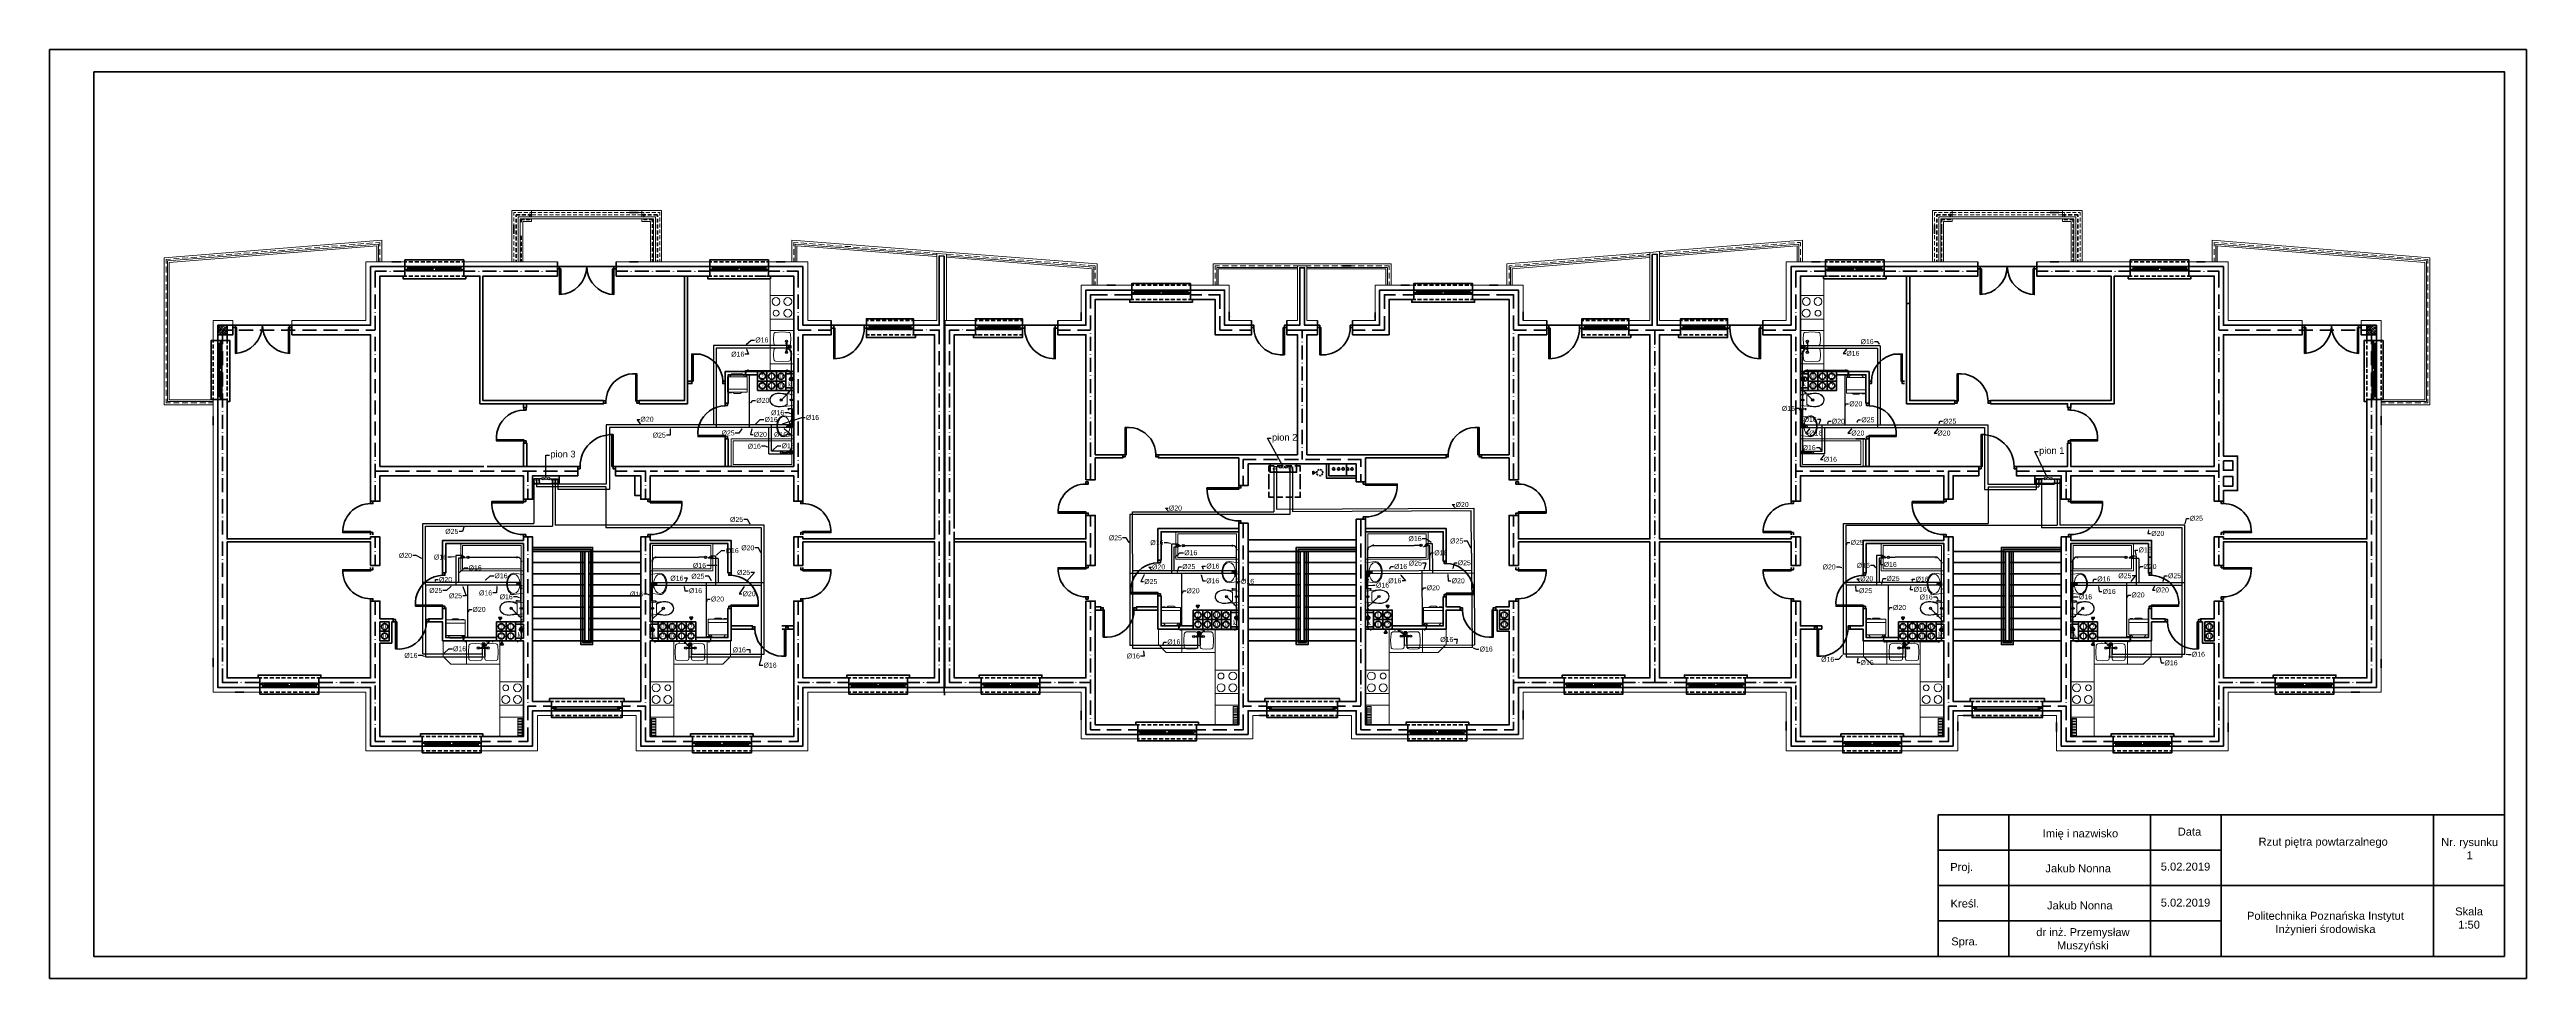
# Model space of a CAD drawing. Header units: millimetres. Extents: x 135 to 13042, y 991 to 8969.
# Drawn here: x 7442 to 13042, y 5784 to 7884 of the extents above; entities that cross this region are included whole.
import ezdxf
from ezdxf import colors
from ezdxf.entities.mleader import LeaderData, LeaderLine
from ezdxf.math import Vec2, Vec3

# ---------------------------------------------------------------- set-up
doc = ezdxf.new("R2010")
doc.units = ezdxf.units.MM
doc.linetypes.add('ACAD_ISO02W100', pattern=[15, 12, -3])
for name, color, linetype in [('baterie', 50, 'Continuous'), ('woda ciepła średnice', 10, 'Continuous'), ('woda zimna średnice', 140, 'Continuous')]:
    doc.layers.add(name, color=color, linetype=linetype)
for name, color, linetype, lineweight in [('cyrkulacja', 100, 'ACAD_ISO02W100', 18), ('woda ciepła', 10, 'Continuous', 18), ('woda zimna', 140, 'Continuous', 18)]:
    doc.layers.add(name, color=color, linetype=linetype, lineweight=lineweight)
doc.layers.add('kanalizacja', color=7, linetype='Continuous', true_color=0xb06239)
doc.styles.add('numery działek', font='arial.ttf', dxfattribs={"height": 15})
doc.styles.get("Standard").update_dxf_attribs({"font": 'arial.ttf'})

msp = doc.modelspace()

# ---------------------------------------------------------------- hatches: boundary and pattern name
at = {"transparency": 33554559}
for points in [[(8261.6, 7152.7), (8262, 7152.3), (8262.4, 7152.3), (8262.8, 7152.7), (8263.1, 7152.7)], [(9056.9, 7141.8), (9056.6, 7141.8), (9056.2, 7141.4), (9056.2, 7141.4), (9055.8, 7141.1), (9050.9, 7141.1), (9050.6, 7140.7), (9050.6, 7140.3), (9050.2, 7140.3), (9050.2, 7140), (9056.2, 7140)], [(9056.9, 7120.5), (9056.6, 7120.5), (9056.2, 7120.1), (9056.2, 7120.1), (9055.8, 7119.7), (9050.9, 7119.7), (9050.6, 7119.3), (9050.6, 7119), (9050.2, 7119), (9050.2, 7118.6), (9056.2, 7118.6)], [(9050.9, 7149.3), (9050.9, 7148.6), (9050.6, 7148.6), (9050.6, 7147.5), (9050.6, 7147.5), (9050.9, 7147.8), (9050.9, 7148.2), (9051.3, 7148.2), (9051.3, 7148.6), (9051.7, 7148.6), (9051.7, 7148.9), (9052.4, 7148.9), (9052.8, 7149.3), (9052.8, 7149.3)], [(9050.9, 7128), (9050.9, 7127.2), (9050.6, 7127.2), (9050.6, 7126.1), (9050.6, 7126.1), (9050.9, 7126.4), (9050.9, 7126.8), (9051.3, 7126.8), (9051.3, 7127.2), (9051.7, 7127.2), (9051.7, 7127.6), (9052.4, 7127.6), (9052.8, 7128), (9052.8, 7128)], [(9053.2, 7150.5), (9052.8, 7150.5), (9052.4, 7150.1), (9051.7, 7150.1), (9051.7, 7149.7), (9051.3, 7149.7), (9051.3, 7149.3), (9050.9, 7149.3), (9053.2, 7149.3), (9053.6, 7148.9), (9054.3, 7148.9), (9054.3, 7148.6), (9054.7, 7148.6), (9054.7, 7147.8), (9055.1, 7147.5), (9055.1, 7147.1), (9055.1, 7146.3), (9054.7, 7146.3), (9054.7, 7145.2), (9054.3, 7145.2), (9054.3, 7144.8), (9053.9, 7144.4), (9053.9, 7144.1), (9053.9, 7144.1), (9053.6, 7143.7), (9053.6, 7143.7), (9053.2, 7143.3), (9053.2, 7142.9), (9052.8, 7142.9), (9052.8, 7142.6), (9052.4, 7142.6), (9052.1, 7142.2), (9052.1, 7141.8), (9051.7, 7141.8), (9051.7, 7141.4), (9051.3, 7141.4), (9050.9, 7141.1), (9051.7, 7141.1), (9052.1, 7141.4), (9052.4, 7141.4), (9052.4, 7141.8), (9052.8, 7142.2), (9052.8, 7142.2), (9053.2, 7142.6), (9053.6, 7142.9), (9053.6, 7143.3), (9053.9, 7143.7), (9054.3, 7143.7), (9054.7, 7144.1), (9054.7, 7144.4), (9055.1, 7144.8), (9055.1, 7144.8), (9055.4, 7145.2), (9055.4, 7145.6), (9055.8, 7145.6), (9055.8, 7145.9), (9055.8, 7146.3), (9056.2, 7146.3), (9056.2, 7147.8), (9056.2, 7148.6), (9055.8, 7148.9), (9055.8, 7149.3), (9055.4, 7149.7), (9055.1, 7149.7), (9054.7, 7150.1), (9054.3, 7150.1), (9053.9, 7150.5), (9053.6, 7150.5)], [(9053.2, 7129.1), (9052.8, 7129.1), (9052.4, 7128.7), (9051.7, 7128.7), (9051.7, 7128.3), (9051.3, 7128.3), (9051.3, 7128), (9050.9, 7128), (9053.2, 7128), (9053.6, 7127.6), (9054.3, 7127.6), (9054.3, 7127.2), (9054.7, 7127.2), (9054.7, 7126.4), (9055.1, 7126.1), (9055.1, 7125.7), (9055.1, 7125), (9054.7, 7125), (9054.7, 7123.8), (9054.3, 7123.8), (9054.3, 7123.4), (9053.9, 7123.1), (9053.9, 7122.7), (9053.9, 7122.7), (9053.6, 7122.3), (9053.6, 7122.3), (9053.2, 7122), (9053.2, 7121.6), (9052.8, 7121.6), (9052.8, 7121.2), (9052.4, 7121.2), (9052.1, 7120.8), (9052.1, 7120.5), (9051.7, 7120.5), (9051.7, 7120.1), (9051.3, 7120.1), (9050.9, 7119.7), (9051.7, 7119.7), (9052.1, 7120.1), (9052.4, 7120.1), (9052.4, 7120.5), (9052.8, 7120.8), (9052.8, 7120.8), (9053.2, 7121.2), (9053.6, 7121.6), (9053.6, 7122), (9053.9, 7122.3), (9054.3, 7122.3), (9054.7, 7122.7), (9054.7, 7123.1), (9055.1, 7123.4), (9055.1, 7123.4), (9055.4, 7123.8), (9055.4, 7124.2), (9055.8, 7124.2), (9055.8, 7124.6), (9055.8, 7125), (9056.2, 7125), (9056.2, 7126.4), (9056.2, 7127.2), (9055.8, 7127.6), (9055.8, 7128), (9055.4, 7128.3), (9055.1, 7128.3), (9054.7, 7128.7), (9054.3, 7128.7), (9053.9, 7129.1), (9053.6, 7129.1)], [(9075.7, 7150.5), (9075.3, 7150.5), (9073.1, 7148.9), (9074.2, 7148.9), (9074.6, 7148.6), (9074.6, 7148.2), (9074.6, 7140.7), (9074.2, 7140.7), (9074.2, 7140.3), (9073.1, 7140.3), (9073.1, 7140), (9076.8, 7140), (9076.8, 7140.3), (9076.1, 7140.3), (9075.7, 7140.7), (9075.7, 7141.8)], [(9075.7, 7129.1), (9075.3, 7129.1), (9073.1, 7127.6), (9074.2, 7127.6), (9074.6, 7127.2), (9074.6, 7126.8), (9074.6, 7119.3), (9074.2, 7119.3), (9074.2, 7119), (9073.1, 7119), (9073.1, 7118.6), (9076.8, 7118.6), (9076.8, 7119), (9076.1, 7119), (9075.7, 7119.3), (9075.7, 7120.5)], [(9095.2, 7149.7), (9094.8, 7149.7), (9094.4, 7149.3), (9094.4, 7148.9), (9094.1, 7148.9), (9094.1, 7148.6), (9093.7, 7148.2), (9093.7, 7147.8), (9093.7, 7147.8), (9093.3, 7147.5), (9093.3, 7147.1), (9093.3, 7145.6), (9092.9, 7145.2), (9092.9, 7144.8), (9092.9, 7144.8), (9093.3, 7144.4), (9093.3, 7142.9), (9093.3, 7142.6), (9093.7, 7142.2), (9093.7, 7141.8), (9093.7, 7141.8), (9094.1, 7141.4), (9094.1, 7141.1), (9094.4, 7140.7), (9094.8, 7140.7), (9094.8, 7140.3), (9096.3, 7140.3), (9095.9, 7140.3), (9095.6, 7140.7), (9095.6, 7140.7), (9095.2, 7141.1), (9095.2, 7141.4), (9095.2, 7141.4), (9094.8, 7141.8), (9094.8, 7142.9), (9094.8, 7143.7), (9094.4, 7144.1), (9094.4, 7144.8), (9094.4, 7145.9), (9094.8, 7146.3), (9094.8, 7148.2), (9095.2, 7148.6), (9095.2, 7149.3), (9095.6, 7149.3), (9095.9, 7149.7), (9096.3, 7149.7)], [(9095.2, 7128.3), (9094.8, 7128.3), (9094.4, 7128), (9094.4, 7127.6), (9094.1, 7127.6), (9094.1, 7127.2), (9093.7, 7126.8), (9093.7, 7126.4), (9093.7, 7126.4), (9093.3, 7126.1), (9093.3, 7125.7), (9093.3, 7124.2), (9092.9, 7123.8), (9092.9, 7123.4), (9092.9, 7123.4), (9093.3, 7123.1), (9093.3, 7121.6), (9093.3, 7121.2), (9093.7, 7120.8), (9093.7, 7120.5), (9093.7, 7120.5), (9094.1, 7120.1), (9094.1, 7119.7), (9094.4, 7119.3), (9094.8, 7119.3), (9094.8, 7119), (9096.3, 7119), (9095.9, 7119), (9095.6, 7119.3), (9095.6, 7119.3), (9095.2, 7119.7), (9095.2, 7120.1), (9095.2, 7120.1), (9094.8, 7120.5), (9094.8, 7121.6), (9094.8, 7122.3), (9094.4, 7122.7), (9094.4, 7123.4), (9094.4, 7124.6), (9094.8, 7125), (9094.8, 7126.8), (9095.2, 7127.2), (9095.2, 7128), (9095.6, 7128), (9095.9, 7128.3), (9096.3, 7128.3)], [(9096.3, 7150.5), (9095.9, 7150.5), (9095.6, 7150.1), (9095.2, 7150.1), (9095.2, 7149.7), (9097.1, 7149.7), (9097.4, 7149.3), (9097.4, 7148.9), (9097.8, 7148.6), (9097.8, 7148.2), (9097.8, 7147.8), (9098.2, 7147.8), (9098.2, 7146.3), (9098.2, 7142.9), (9098.2, 7142.6), (9097.8, 7142.2), (9097.8, 7141.4), (9097.8, 7141.4), (9097.4, 7141.1), (9097.4, 7140.7), (9097.1, 7140.7), (9097.1, 7140.3), (9095.2, 7140.3), (9095.2, 7140), (9097.4, 7140), (9097.4, 7140.3), (9097.8, 7140.3), (9098.2, 7140.7), (9098.2, 7140.7), (9098.6, 7141.1), (9098.6, 7141.1), (9098.9, 7141.4), (9098.9, 7141.8), (9099.3, 7142.2), (9099.3, 7142.6), (9099.3, 7142.9), (9099.7, 7143.3), (9099.7, 7145.2), (9099.7, 7146.7), (9099.7, 7146.7), (9099.3, 7147.1), (9099.3, 7147.8), (9099.3, 7147.8), (9098.9, 7148.2), (9098.9, 7148.6), (9098.9, 7148.6), (9098.6, 7148.9), (9098.6, 7149.3), (9098.6, 7149.3), (9098.2, 7149.7), (9097.8, 7149.7), (9097.8, 7150.1), (9097.1, 7150.1), (9097.1, 7150.5), (9096.7, 7150.5)], [(9096.3, 7129.1), (9095.9, 7129.1), (9095.6, 7128.7), (9095.2, 7128.7), (9095.2, 7128.3), (9097.1, 7128.3), (9097.4, 7128), (9097.4, 7127.6), (9097.8, 7127.2), (9097.8, 7126.8), (9097.8, 7126.4), (9098.2, 7126.4), (9098.2, 7125), (9098.2, 7121.6), (9098.2, 7121.2), (9097.8, 7120.8), (9097.8, 7120.1), (9097.8, 7120.1), (9097.4, 7119.7), (9097.4, 7119.3), (9097.1, 7119.3), (9097.1, 7119), (9095.2, 7119), (9095.2, 7118.6), (9097.4, 7118.6), (9097.4, 7119), (9097.8, 7119), (9098.2, 7119.3), (9098.2, 7119.3), (9098.6, 7119.7), (9098.6, 7119.7), (9098.9, 7120.1), (9098.9, 7120.5), (9099.3, 7120.8), (9099.3, 7121.2), (9099.3, 7121.6), (9099.7, 7122), (9099.7, 7123.8), (9099.7, 7125.3), (9099.7, 7125.3), (9099.3, 7125.7), (9099.3, 7126.4), (9099.3, 7126.4), (9098.9, 7126.8), (9098.9, 7127.2), (9098.9, 7127.2), (9098.6, 7127.6), (9098.6, 7128), (9098.6, 7128), (9098.2, 7128.3), (9097.8, 7128.3), (9097.8, 7128.7), (9097.1, 7128.7), (9097.1, 7129.1), (9096.7, 7129.1)], [(9114.7, 7132.8), (9114.3, 7132.8), (9112.1, 7132.1), (9113.2, 7132.1), (9113.2, 7131.7), (9113.2, 7131.3), (9113.2, 7123.1), (9113.2, 7123.1), (9112.8, 7122.7), (9112.1, 7122.7), (9112.1, 7122.3), (9115.8, 7122.3), (9115.8, 7122.7), (9114.7, 7122.7), (9114.7, 7123.1), (9114.7, 7126.1)], [(9119.6, 7129.1), (9116.6, 7129.1), (9116.9, 7128.7), (9116.9, 7128.3), (9116.9, 7128.3), (9116.6, 7128), (9116.2, 7127.6), (9114.7, 7126.1), (9116.6, 7123.4), (9116.6, 7123.4), (9116.9, 7123.1), (9116.9, 7122.7), (9116.6, 7122.7), (9116.6, 7122.3), (9119.9, 7122.3), (9119.9, 7122.7), (9119.2, 7122.7), (9118.8, 7123.1), (9118.4, 7123.1), (9118.4, 7123.4), (9118.1, 7123.8), (9117.7, 7123.8), (9117.7, 7124.2), (9115.8, 7126.4), (9117.7, 7128.3), (9118.1, 7128.3), (9118.1, 7128.7), (9118.4, 7128.7), (9118.8, 7129.1)], [(11408.7, 7132.8), (11408.4, 7132.8), (11406.1, 7132.1), (11407.2, 7132.1), (11407.2, 7131.7), (11407.2, 7131.3), (11407.2, 7123.1), (11407.2, 7123.1), (11406.9, 7122.7), (11406.1, 7122.7), (11406.1, 7122.3), (11409.9, 7122.3), (11409.9, 7122.7), (11408.7, 7122.7), (11408.7, 7123.1), (11408.7, 7126.1)], [(11413.6, 7129.1), (11410.6, 7129.1), (11411, 7128.7), (11411, 7128.3), (11411, 7128.3), (11410.6, 7128), (11410.2, 7127.6), (11408.7, 7126.1), (11410.6, 7123.4), (11410.6, 7123.4), (11411, 7123.1), (11411, 7122.7), (11410.6, 7122.7), (11410.6, 7122.3), (11414, 7122.3), (11414, 7122.7), (11413.2, 7122.7), (11412.9, 7123.1), (11412.5, 7123.1), (11412.5, 7123.4), (11412.1, 7123.8), (11411.7, 7123.8), (11411.7, 7124.2), (11409.9, 7126.4), (11411.7, 7128.3), (11412.1, 7128.3), (11412.1, 7128.7), (11412.5, 7128.7), (11412.9, 7129.1)], [(11427.9, 7149.7), (11427.5, 7149.7), (11427.1, 7149.3), (11427.1, 7148.9), (11426.7, 7148.9), (11426.7, 7148.6), (11426.4, 7148.2), (11426.4, 7147.8), (11426.4, 7147.8), (11426, 7147.5), (11426, 7147.1), (11426, 7145.6), (11425.6, 7145.2), (11425.6, 7144.8), (11425.6, 7144.8), (11426, 7144.4), (11426, 7142.9), (11426, 7142.6), (11426.4, 7142.2), (11426.4, 7141.8), (11426.4, 7141.8), (11426.7, 7141.4), (11426.7, 7141.1), (11427.1, 7140.7), (11427.5, 7140.7), (11427.5, 7140.3), (11429, 7140.3), (11428.6, 7140.3), (11428.2, 7140.7), (11428.2, 7140.7), (11427.9, 7141.1), (11427.9, 7141.4), (11427.9, 7141.4), (11427.5, 7141.8), (11427.5, 7142.9), (11427.5, 7143.7), (11427.1, 7144.1), (11427.1, 7144.8), (11427.1, 7145.9), (11427.5, 7146.3), (11427.5, 7148.2), (11427.9, 7148.6), (11427.9, 7149.3), (11428.2, 7149.3), (11428.6, 7149.7), (11429, 7149.7)], [(11427.9, 7128.3), (11427.5, 7128.3), (11427.1, 7128), (11427.1, 7127.6), (11426.7, 7127.6), (11426.7, 7127.2), (11426.4, 7126.8), (11426.4, 7126.4), (11426.4, 7126.4), (11426, 7126.1), (11426, 7125.7), (11426, 7124.2), (11425.6, 7123.8), (11425.6, 7123.4), (11425.6, 7123.4), (11426, 7123.1), (11426, 7121.6), (11426, 7121.2), (11426.4, 7120.8), (11426.4, 7120.5), (11426.4, 7120.5), (11426.7, 7120.1), (11426.7, 7119.7), (11427.1, 7119.3), (11427.5, 7119.3), (11427.5, 7119), (11429, 7119), (11428.6, 7119), (11428.2, 7119.3), (11428.2, 7119.3), (11427.9, 7119.7), (11427.9, 7120.1), (11427.9, 7120.1), (11427.5, 7120.5), (11427.5, 7121.6), (11427.5, 7122.3), (11427.1, 7122.7), (11427.1, 7123.4), (11427.1, 7124.6), (11427.5, 7125), (11427.5, 7126.8), (11427.9, 7127.2), (11427.9, 7128), (11428.2, 7128), (11428.6, 7128.3), (11429, 7128.3)], [(11429, 7150.5), (11428.6, 7150.5), (11428.2, 7150.1), (11427.9, 7150.1), (11427.9, 7149.7), (11429.7, 7149.7), (11430.1, 7149.3), (11430.1, 7148.9), (11430.5, 7148.6), (11430.5, 7148.2), (11430.5, 7147.8), (11430.9, 7147.8), (11430.9, 7146.3), (11430.9, 7142.9), (11430.9, 7142.6), (11430.5, 7142.2), (11430.5, 7141.4), (11430.5, 7141.4), (11430.1, 7141.1), (11430.1, 7140.7), (11429.7, 7140.7), (11429.7, 7140.3), (11427.9, 7140.3), (11427.9, 7140), (11430.1, 7140), (11430.1, 7140.3), (11430.5, 7140.3), (11430.9, 7140.7), (11430.9, 7140.7), (11431.2, 7141.1), (11431.2, 7141.1), (11431.6, 7141.4), (11431.6, 7141.8), (11432, 7142.2), (11432, 7142.6), (11432, 7142.9), (11432.4, 7143.3), (11432.4, 7145.2), (11432.4, 7146.7), (11432.4, 7146.7), (11432, 7147.1), (11432, 7147.8), (11432, 7147.8), (11431.6, 7148.2), (11431.6, 7148.6), (11431.6, 7148.6), (11431.2, 7148.9), (11431.2, 7149.3), (11431.2, 7149.3), (11430.9, 7149.7), (11430.5, 7149.7), (11430.5, 7150.1), (11429.7, 7150.1), (11429.7, 7150.5), (11429.4, 7150.5)], [(11429, 7129.1), (11428.6, 7129.1), (11428.2, 7128.7), (11427.9, 7128.7), (11427.9, 7128.3), (11429.7, 7128.3), (11430.1, 7128), (11430.1, 7127.6), (11430.5, 7127.2), (11430.5, 7126.8), (11430.5, 7126.4), (11430.9, 7126.4), (11430.9, 7125), (11430.9, 7121.6), (11430.9, 7121.2), (11430.5, 7120.8), (11430.5, 7120.1), (11430.5, 7120.1), (11430.1, 7119.7), (11430.1, 7119.3), (11429.7, 7119.3), (11429.7, 7119), (11427.9, 7119), (11427.9, 7118.6), (11430.1, 7118.6), (11430.1, 7119), (11430.5, 7119), (11430.9, 7119.3), (11430.9, 7119.3), (11431.2, 7119.7), (11431.2, 7119.7), (11431.6, 7120.1), (11431.6, 7120.5), (11432, 7120.8), (11432, 7121.2), (11432, 7121.6), (11432.4, 7122), (11432.4, 7123.8), (11432.4, 7125.3), (11432.4, 7125.3), (11432, 7125.7), (11432, 7126.4), (11432, 7126.4), (11431.6, 7126.8), (11431.6, 7127.2), (11431.6, 7127.2), (11431.2, 7127.6), (11431.2, 7128), (11431.2, 7128), (11430.9, 7128.3), (11430.5, 7128.3), (11430.5, 7128.7), (11429.7, 7128.7), (11429.7, 7129.1), (11429.4, 7129.1)], [(11451.1, 7150.5), (11450.7, 7150.5), (11448.5, 7148.9), (11449.6, 7148.9), (11450, 7148.6), (11450, 7148.2), (11450, 7140.7), (11449.6, 7140.7), (11449.6, 7140.3), (11448.5, 7140.3), (11448.5, 7140), (11452.2, 7140), (11452.2, 7140.3), (11451.5, 7140.3), (11451.1, 7140.7), (11451.1, 7141.8)], [(11451.1, 7129.1), (11450.7, 7129.1), (11448.5, 7127.6), (11449.6, 7127.6), (11450, 7127.2), (11450, 7126.8), (11450, 7119.3), (11449.6, 7119.3), (11449.6, 7119), (11448.5, 7119), (11448.5, 7118.6), (11452.2, 7118.6), (11452.2, 7119), (11451.5, 7119), (11451.1, 7119.3), (11451.1, 7120.5)], [(11475.1, 7141.8), (11474.7, 7141.8), (11474.4, 7141.4), (11474.4, 7141.4), (11474, 7141.1), (11469.1, 7141.1), (11468.7, 7140.7), (11468.7, 7140.3), (11468.4, 7140.3), (11468.4, 7140), (11474.4, 7140)], [(11475.1, 7120.5), (11474.7, 7120.5), (11474.4, 7120.1), (11474.4, 7120.1), (11474, 7119.7), (11469.1, 7119.7), (11468.7, 7119.3), (11468.7, 7119), (11468.4, 7119), (11468.4, 7118.6), (11474.4, 7118.6)], [(11469.1, 7149.3), (11469.1, 7148.6), (11468.7, 7148.6), (11468.7, 7147.5), (11468.7, 7147.5), (11469.1, 7147.8), (11469.1, 7148.2), (11469.5, 7148.2), (11469.5, 7148.6), (11469.9, 7148.6), (11469.9, 7148.9), (11470.6, 7148.9), (11471, 7149.3), (11471, 7149.3)], [(11469.1, 7128), (11469.1, 7127.2), (11468.7, 7127.2), (11468.7, 7126.1), (11468.7, 7126.1), (11469.1, 7126.4), (11469.1, 7126.8), (11469.5, 7126.8), (11469.5, 7127.2), (11469.9, 7127.2), (11469.9, 7127.6), (11470.6, 7127.6), (11471, 7128), (11471, 7128)], [(11471.4, 7150.5), (11471, 7150.5), (11470.6, 7150.1), (11469.9, 7150.1), (11469.9, 7149.7), (11469.5, 7149.7), (11469.5, 7149.3), (11469.1, 7149.3), (11471.4, 7149.3), (11471.7, 7148.9), (11472.5, 7148.9), (11472.5, 7148.6), (11472.9, 7148.6), (11472.9, 7147.8), (11473.2, 7147.5), (11473.2, 7147.1), (11473.2, 7146.3), (11472.9, 7146.3), (11472.9, 7145.2), (11472.5, 7145.2), (11472.5, 7144.8), (11472.1, 7144.4), (11472.1, 7144.1), (11472.1, 7144.1), (11471.7, 7143.7), (11471.7, 7143.7), (11471.4, 7143.3), (11471.4, 7142.9), (11471, 7142.9), (11471, 7142.6), (11470.6, 7142.6), (11470.2, 7142.2), (11470.2, 7141.8), (11469.9, 7141.8), (11469.9, 7141.4), (11469.5, 7141.4), (11469.1, 7141.1), (11469.9, 7141.1), (11470.2, 7141.4), (11470.6, 7141.4), (11470.6, 7141.8), (11471, 7142.2), (11471, 7142.2), (11471.4, 7142.6), (11471.7, 7142.9), (11471.7, 7143.3), (11472.1, 7143.7), (11472.5, 7143.7), (11472.9, 7144.1), (11472.9, 7144.4), (11473.2, 7144.8), (11473.2, 7144.8), (11473.6, 7145.2), (11473.6, 7145.6), (11474, 7145.6), (11474, 7145.9), (11474, 7146.3), (11474.4, 7146.3), (11474.4, 7147.8), (11474.4, 7148.6), (11474, 7148.9), (11474, 7149.3), (11473.6, 7149.7), (11473.2, 7149.7), (11472.9, 7150.1), (11472.5, 7150.1), (11472.1, 7150.5), (11471.7, 7150.5)], [(11471.4, 7129.1), (11471, 7129.1), (11470.6, 7128.7), (11469.9, 7128.7), (11469.9, 7128.3), (11469.5, 7128.3), (11469.5, 7128), (11469.1, 7128), (11471.4, 7128), (11471.7, 7127.6), (11472.5, 7127.6), (11472.5, 7127.2), (11472.9, 7127.2), (11472.9, 7126.4), (11473.2, 7126.1), (11473.2, 7125.7), (11473.2, 7125), (11472.9, 7125), (11472.9, 7123.8), (11472.5, 7123.8), (11472.5, 7123.4), (11472.1, 7123.1), (11472.1, 7122.7), (11472.1, 7122.7), (11471.7, 7122.3), (11471.7, 7122.3), (11471.4, 7122), (11471.4, 7121.6), (11471, 7121.6), (11471, 7121.2), (11470.6, 7121.2), (11470.2, 7120.8), (11470.2, 7120.5), (11469.9, 7120.5), (11469.9, 7120.1), (11469.5, 7120.1), (11469.1, 7119.7), (11469.9, 7119.7), (11470.2, 7120.1), (11470.6, 7120.1), (11470.6, 7120.5), (11471, 7120.8), (11471, 7120.8), (11471.4, 7121.2), (11471.7, 7121.6), (11471.7, 7122), (11472.1, 7122.3), (11472.5, 7122.3), (11472.9, 7122.7), (11472.9, 7123.1), (11473.2, 7123.4), (11473.2, 7123.4), (11473.6, 7123.8), (11473.6, 7124.2), (11474, 7124.2), (11474, 7124.6), (11474, 7125), (11474.4, 7125), (11474.4, 7126.4), (11474.4, 7127.2), (11474, 7127.6), (11474, 7128), (11473.6, 7128.3), (11473.2, 7128.3), (11472.9, 7128.7), (11472.5, 7128.7), (11472.1, 7129.1), (11471.7, 7129.1)], [(10036, 6609.7), (10036, 6609), (10035.6, 6609), (10035.6, 6607.9), (10035.6, 6607.9), (10036, 6608.2), (10036, 6608.6), (10036.4, 6608.6), (10036.4, 6609), (10036.7, 6609), (10036.7, 6609.4), (10037.5, 6609.4), (10037.9, 6609.7), (10037.9, 6609.7)], [(10038.2, 6610.9), (10037.9, 6610.9), (10037.5, 6610.5), (10036.7, 6610.5), (10036.7, 6610.1), (10036.4, 6610.1), (10036.4, 6609.7), (10036, 6609.7), (10038.2, 6609.7), (10038.6, 6609.4), (10039.4, 6609.4), (10039.4, 6609), (10039.7, 6609), (10039.7, 6608.2), (10040.1, 6607.9), (10040.1, 6607.5), (10040.1, 6606.7), (10039.7, 6606.7), (10039.7, 6605.6), (10039.4, 6605.6), (10039.4, 6605.2), (10039, 6604.9), (10039, 6604.5), (10039, 6604.5), (10038.6, 6604.1), (10038.6, 6604.1), (10038.2, 6603.7), (10038.2, 6603.4), (10037.9, 6603.4), (10037.9, 6603), (10037.5, 6603), (10037.1, 6602.6), (10037.1, 6602.2), (10036.7, 6602.2), (10036.7, 6601.9), (10036.4, 6601.9), (10036, 6601.5), (10036.7, 6601.5), (10037.1, 6601.9), (10037.5, 6601.9), (10037.5, 6602.2), (10037.9, 6602.6), (10037.9, 6602.6), (10038.2, 6603), (10038.6, 6603.4), (10038.6, 6603.7), (10039, 6604.1), (10039.4, 6604.1), (10039.7, 6604.5), (10039.7, 6604.9), (10040.1, 6605.2), (10040.1, 6605.2), (10040.5, 6605.6), (10040.5, 6606), (10040.9, 6606), (10040.9, 6606.4), (10040.9, 6606.7), (10041.2, 6606.7), (10041.2, 6608.2), (10041.2, 6609), (10040.9, 6609.4), (10040.9, 6609.7), (10040.5, 6610.1), (10040.1, 6610.1), (10039.7, 6610.5), (10039.4, 6610.5), (10039, 6610.9), (10038.6, 6610.9)], [(10060.7, 6610.9), (10060.4, 6610.9), (10058.1, 6609.4), (10059.2, 6609.4), (10059.6, 6609), (10059.6, 6608.6), (10059.6, 6601.1), (10059.2, 6601.1), (10059.2, 6600.7), (10058.1, 6600.7), (10058.1, 6600.4), (10061.9, 6600.4), (10061.9, 6600.7), (10061.1, 6600.7), (10060.7, 6601.1), (10060.7, 6602.2)], [(10079.9, 6610.1), (10079.5, 6610.1), (10079.1, 6609.7), (10079.1, 6609.4), (10078.7, 6609.4), (10078.7, 6609), (10078.4, 6608.6), (10078.4, 6608.2), (10078.4, 6608.2), (10078, 6607.9), (10078, 6607.5), (10078, 6606), (10077.6, 6605.6), (10077.6, 6605.2), (10077.6, 6605.2), (10078, 6604.9), (10078, 6603.4), (10078, 6603), (10078.4, 6602.6), (10078.4, 6602.2), (10078.4, 6602.2), (10078.7, 6601.9), (10078.7, 6601.5), (10079.1, 6601.1), (10079.5, 6601.1), (10079.5, 6600.7), (10081, 6600.7), (10080.6, 6600.7), (10080.2, 6601.1), (10080.2, 6601.1), (10079.9, 6601.5), (10079.9, 6601.9), (10079.9, 6601.9), (10079.5, 6602.2), (10079.5, 6603.4), (10079.5, 6604.1), (10079.1, 6604.5), (10079.1, 6605.2), (10079.1, 6606.4), (10079.5, 6606.7), (10079.5, 6608.6), (10079.9, 6609), (10079.9, 6609.7), (10080.2, 6609.7), (10080.6, 6610.1), (10081, 6610.1)], [(10081, 6610.9), (10080.6, 6610.9), (10080.2, 6610.5), (10079.9, 6610.5), (10079.9, 6610.1), (10081.7, 6610.1), (10082.1, 6609.7), (10082.1, 6609.4), (10082.5, 6609), (10082.5, 6608.6), (10082.5, 6608.2), (10082.9, 6608.2), (10082.9, 6606.7), (10082.9, 6603.4), (10082.9, 6603), (10082.5, 6602.6), (10082.5, 6601.9), (10082.5, 6601.9), (10082.1, 6601.5), (10082.1, 6601.1), (10081.7, 6601.1), (10081.7, 6600.7), (10079.9, 6600.7), (10079.9, 6600.4), (10082.1, 6600.4), (10082.1, 6600.7), (10082.5, 6600.7), (10082.9, 6601.1), (10082.9, 6601.1), (10083.2, 6601.5), (10083.2, 6601.5), (10083.6, 6601.9), (10083.6, 6602.2), (10084, 6602.6), (10084, 6603), (10084, 6603.4), (10084.4, 6603.7), (10084.4, 6605.6), (10084.4, 6607.1), (10084.4, 6607.1), (10084, 6607.5), (10084, 6608.2), (10084, 6608.2), (10083.6, 6608.6), (10083.6, 6609), (10083.6, 6609), (10083.2, 6609.4), (10083.2, 6609.7), (10083.2, 6609.7), (10082.9, 6610.1), (10082.5, 6610.1), (10082.5, 6610.5), (10081.7, 6610.5), (10081.7, 6610.9), (10081.4, 6610.9)], [(10100.9, 6610.9), (10100.9, 6610.9), (10098.6, 6610.1), (10099, 6609.7), (10099.4, 6609.7), (10099.7, 6609.4), (10099.7, 6602.2), (10099.7, 6601.5), (10099.7, 6601.1), (10099.7, 6601.1), (10099.4, 6600.7), (10098.6, 6600.7), (10098.6, 6600.4), (10102, 6600.4), (10102, 6600.7), (10101.2, 6600.7), (10101.2, 6601.1), (10100.9, 6601.5), (10100.9, 6604.1), (10102, 6604.1), (10101.6, 6604.5), (10101.2, 6604.5), (10101.2, 6605.2), (10100.9, 6605.2), (10100.9, 6608.6), (10101.2, 6609), (10100.9, 6609.4)], [(10101.2, 6609.7), (10101.2, 6609.4), (10100.9, 6609.4), (10101.2, 6609), (10101.6, 6609.4), (10102, 6609.4), (10102, 6609.7), (10102.7, 6609.7)], [(10103.1, 6610.9), (10102.7, 6610.9), (10102.4, 6610.5), (10102, 6610.5), (10101.6, 6610.1), (10101.6, 6610.1), (10101.2, 6609.7), (10103.1, 6609.7), (10103.5, 6609.4), (10103.9, 6609), (10103.9, 6609), (10104.2, 6608.6), (10104.2, 6607.9), (10104.2, 6607.5), (10104.6, 6607.1), (10104.6, 6606.4), (10104.2, 6606.4), (10104.2, 6604.9), (10103.9, 6604.9), (10103.9, 6604.5), (10103.9, 6604.5), (10103.5, 6604.1), (10102.7, 6604.1), (10104.2, 6603.7), (10104.2, 6604.1), (10104.6, 6604.1), (10104.6, 6604.5), (10105, 6604.5), (10105, 6604.9), (10105.4, 6605.2), (10105.4, 6606), (10105.7, 6606), (10105.7, 6607.5), (10105.7, 6608.6), (10105.7, 6608.6), (10105.4, 6609), (10105.4, 6609.4), (10105.4, 6609.4), (10105, 6609.7), (10105, 6610.1), (10104.6, 6610.1), (10104.6, 6610.5), (10104.2, 6610.5), (10103.9, 6610.9), (10103.5, 6610.9)], [(10446.6, 6610.9), (10446.2, 6610.9), (10444, 6609.4), (10445.1, 6609.4), (10445.4, 6609), (10445.4, 6608.6), (10445.4, 6601.1), (10445.1, 6601.1), (10445.1, 6600.7), (10444, 6600.7), (10444, 6600.4), (10447.7, 6600.4), (10447.7, 6600.7), (10447, 6600.7), (10446.6, 6601.1), (10446.6, 6602.2)], [(10464.6, 6609.7), (10464.6, 6609), (10464.2, 6609), (10464.2, 6607.9), (10464.2, 6607.9), (10464.6, 6608.2), (10464.6, 6608.6), (10464.9, 6608.6), (10464.9, 6609), (10465.3, 6609), (10465.3, 6609.4), (10466.1, 6609.4), (10466.4, 6609.7), (10466.4, 6609.7)], [(10466.8, 6610.9), (10466.4, 6610.9), (10466.1, 6610.5), (10465.3, 6610.5), (10465.3, 6610.1), (10464.9, 6610.1), (10464.9, 6609.7), (10464.6, 6609.7), (10466.8, 6609.7), (10467.2, 6609.4), (10467.9, 6609.4), (10467.9, 6609), (10468.3, 6609), (10468.3, 6608.2), (10468.7, 6607.9), (10468.7, 6607.5), (10468.7, 6606.7), (10468.3, 6606.7), (10468.3, 6605.6), (10467.9, 6605.6), (10467.9, 6605.2), (10467.6, 6604.9), (10467.6, 6604.5), (10467.6, 6604.5), (10467.2, 6604.1), (10467.2, 6604.1), (10466.8, 6603.7), (10466.8, 6603.4), (10466.4, 6603.4), (10466.4, 6603), (10466.1, 6603), (10465.7, 6602.6), (10465.7, 6602.2), (10465.3, 6602.2), (10465.3, 6601.9), (10464.9, 6601.9), (10464.6, 6601.5), (10465.3, 6601.5), (10465.7, 6601.9), (10466.1, 6601.9), (10466.1, 6602.2), (10466.4, 6602.6), (10466.4, 6602.6), (10466.8, 6603), (10467.2, 6603.4), (10467.2, 6603.7), (10467.6, 6604.1), (10467.9, 6604.1), (10468.3, 6604.5), (10468.3, 6604.9), (10468.7, 6605.2), (10468.7, 6605.2), (10469.1, 6605.6), (10469.1, 6606), (10469.4, 6606), (10469.4, 6606.4), (10469.4, 6606.7), (10469.8, 6606.7), (10469.8, 6608.2), (10469.8, 6609), (10469.4, 6609.4), (10469.4, 6609.7), (10469.1, 6610.1), (10468.7, 6610.1), (10468.3, 6610.5), (10467.9, 6610.5), (10467.6, 6610.9), (10467.2, 6610.9)], [(10730.1, 6610.1), (10729.7, 6610.1), (10729.3, 6609.7), (10729.3, 6609.4), (10728.9, 6609.4), (10728.9, 6609), (10728.6, 6608.6), (10728.6, 6608.2), (10728.6, 6608.2), (10728.2, 6607.9), (10728.2, 6607.5), (10728.2, 6606), (10727.8, 6605.6), (10727.8, 6605.2), (10727.8, 6605.2), (10728.2, 6604.9), (10728.2, 6603.4), (10728.2, 6603), (10728.6, 6602.6), (10728.6, 6602.2), (10728.6, 6602.2), (10728.9, 6601.9), (10728.9, 6601.5), (10729.3, 6601.1), (10729.7, 6601.1), (10729.7, 6600.7), (10731.2, 6600.7), (10730.8, 6600.7), (10730.4, 6601.1), (10730.4, 6601.1), (10730.1, 6601.5), (10730.1, 6601.9), (10730.1, 6601.9), (10729.7, 6602.2), (10729.7, 6603.4), (10729.7, 6604.1), (10729.3, 6604.5), (10729.3, 6605.2), (10729.3, 6606.4), (10729.7, 6606.7), (10729.7, 6608.6), (10730.1, 6609), (10730.1, 6609.7), (10730.4, 6609.7), (10730.8, 6610.1), (10731.2, 6610.1)], [(10731.2, 6610.9), (10730.8, 6610.9), (10730.4, 6610.5), (10730.1, 6610.5), (10730.1, 6610.1), (10731.9, 6610.1), (10732.3, 6609.7), (10732.3, 6609.4), (10732.7, 6609), (10732.7, 6608.6), (10732.7, 6608.2), (10733.1, 6608.2), (10733.1, 6606.7), (10733.1, 6603.4), (10733.1, 6603), (10732.7, 6602.6), (10732.7, 6601.9), (10732.7, 6601.9), (10732.3, 6601.5), (10732.3, 6601.1), (10731.9, 6601.1), (10731.9, 6600.7), (10730.1, 6600.7), (10730.1, 6600.4), (10732.3, 6600.4), (10732.3, 6600.7), (10732.7, 6600.7), (10733.1, 6601.1), (10733.1, 6601.1), (10733.4, 6601.5), (10733.4, 6601.5), (10733.8, 6601.9), (10733.8, 6602.2), (10734.2, 6602.6), (10734.2, 6603), (10734.2, 6603.4), (10734.6, 6603.7), (10734.6, 6605.6), (10734.6, 6607.1), (10734.6, 6607.1), (10734.2, 6607.5), (10734.2, 6608.2), (10734.2, 6608.2), (10733.8, 6608.6), (10733.8, 6609), (10733.8, 6609), (10733.4, 6609.4), (10733.4, 6609.7), (10733.4, 6609.7), (10733.1, 6610.1), (10732.7, 6610.1), (10732.7, 6610.5), (10731.9, 6610.5), (10731.9, 6610.9), (10731.6, 6610.9)], [(8198.6, 6583.9), (8198.3, 6583.9), (8197.9, 6583.5), (8197.9, 6583.1), (8197.5, 6583.1), (8197.5, 6582.7), (8197.1, 6582.4), (8197.1, 6582), (8197.1, 6582), (8196.8, 6581.6), (8196.8, 6581.2), (8196.8, 6579.7), (8196.4, 6579.4), (8196.4, 6579), (8196.4, 6579), (8196.8, 6578.6), (8196.8, 6577.1), (8196.8, 6576.7), (8197.1, 6576.4), (8197.1, 6576), (8197.1, 6576), (8197.5, 6575.6), (8197.5, 6575.2), (8197.9, 6574.9), (8198.3, 6574.9), (8198.3, 6574.5), (8199.8, 6574.5), (8199.4, 6574.5), (8199, 6574.9), (8199, 6574.9), (8198.6, 6575.2), (8198.6, 6575.6), (8198.6, 6575.6), (8198.3, 6576), (8198.3, 6577.1), (8198.3, 6577.9), (8197.9, 6578.2), (8197.9, 6579), (8197.9, 6580.1), (8198.3, 6580.5), (8198.3, 6582.4), (8198.6, 6582.7), (8198.6, 6583.5), (8199, 6583.5), (8199.4, 6583.9), (8199.8, 6583.9)], [(8198.6, 6562.5), (8198.3, 6562.5), (8197.9, 6562.1), (8197.9, 6561.7), (8197.5, 6561.7), (8197.5, 6561.4), (8197.1, 6561), (8197.1, 6560.6), (8197.1, 6560.6), (8196.8, 6560.3), (8196.8, 6559.9), (8196.8, 6558.4), (8196.4, 6558), (8196.4, 6557.6), (8196.4, 6557.6), (8196.8, 6557.2), (8196.8, 6555.7), (8196.8, 6555.4), (8197.1, 6555), (8197.1, 6554.6), (8197.1, 6554.6), (8197.5, 6554.3), (8197.5, 6553.9), (8197.9, 6553.5), (8198.3, 6553.5), (8198.3, 6553.1), (8199.8, 6553.1), (8199.4, 6553.1), (8199, 6553.5), (8199, 6553.5), (8198.6, 6553.9), (8198.6, 6554.3), (8198.6, 6554.3), (8198.3, 6554.6), (8198.3, 6555.7), (8198.3, 6556.5), (8197.9, 6556.9), (8197.9, 6557.6), (8197.9, 6558.7), (8198.3, 6559.1), (8198.3, 6561), (8198.6, 6561.4), (8198.6, 6562.1), (8199, 6562.1), (8199.4, 6562.5), (8199.8, 6562.5)], [(8199.8, 6584.6), (8199.4, 6584.6), (8199, 6584.2), (8198.6, 6584.2), (8198.6, 6583.9), (8200.5, 6583.9), (8200.9, 6583.5), (8200.9, 6583.1), (8201.3, 6582.7), (8201.3, 6582.4), (8201.3, 6582), (8201.6, 6582), (8201.6, 6580.5), (8201.6, 6577.1), (8201.6, 6576.7), (8201.3, 6576.4), (8201.3, 6575.6), (8201.3, 6575.6), (8200.9, 6575.2), (8200.9, 6574.9), (8200.5, 6574.9), (8200.5, 6574.5), (8198.6, 6574.5), (8198.6, 6574.1), (8200.9, 6574.1), (8200.9, 6574.5), (8201.3, 6574.5), (8201.6, 6574.9), (8201.6, 6574.9), (8202, 6575.2), (8202, 6575.2), (8202.4, 6575.6), (8202.4, 6576), (8202.8, 6576.4), (8202.8, 6576.7), (8202.8, 6577.1), (8203.1, 6577.5), (8203.1, 6579.4), (8203.1, 6580.9), (8203.1, 6580.9), (8202.8, 6581.2), (8202.8, 6582), (8202.8, 6582), (8202.4, 6582.4), (8202.4, 6582.7), (8202.4, 6582.7), (8202, 6583.1), (8202, 6583.5), (8202, 6583.5), (8201.6, 6583.9), (8201.3, 6583.9), (8201.3, 6584.2), (8200.5, 6584.2), (8200.5, 6584.6), (8200.1, 6584.6)], [(8199.8, 6563.2), (8199.4, 6563.2), (8199, 6562.9), (8198.6, 6562.9), (8198.6, 6562.5), (8200.5, 6562.5), (8200.9, 6562.1), (8200.9, 6561.7), (8201.3, 6561.4), (8201.3, 6561), (8201.3, 6560.6), (8201.6, 6560.6), (8201.6, 6559.1), (8201.6, 6555.7), (8201.6, 6555.4), (8201.3, 6555), (8201.3, 6554.3), (8201.3, 6554.3), (8200.9, 6553.9), (8200.9, 6553.5), (8200.5, 6553.5), (8200.5, 6553.1), (8198.6, 6553.1), (8198.6, 6552.7), (8200.9, 6552.7), (8200.9, 6553.1), (8201.3, 6553.1), (8201.6, 6553.5), (8201.6, 6553.5), (8202, 6553.9), (8202, 6553.9), (8202.4, 6554.3), (8202.4, 6554.6), (8202.8, 6555), (8202.8, 6555.4), (8202.8, 6555.7), (8203.1, 6556.1), (8203.1, 6558), (8203.1, 6559.5), (8203.1, 6559.5), (8202.8, 6559.9), (8202.8, 6560.6), (8202.8, 6560.6), (8202.4, 6561), (8202.4, 6561.4), (8202.4, 6561.4), (8202, 6561.7), (8202, 6562.1), (8202, 6562.1), (8201.6, 6562.5), (8201.3, 6562.5), (8201.3, 6562.9), (8200.5, 6562.9), (8200.5, 6563.2), (8200.1, 6563.2)], [(8467.1, 6575.6), (8466.7, 6575.6), (8466.4, 6575.2), (8466.4, 6575.2), (8466, 6574.9), (8461.1, 6574.9), (8460.7, 6574.5), (8460.7, 6574.1), (8460.4, 6574.1), (8460.4, 6573.7), (8466.4, 6573.7)], [(8467.1, 6554.6), (8466.7, 6554.6), (8466.4, 6554.3), (8466.4, 6554.3), (8466, 6553.9), (8461.1, 6553.9), (8460.7, 6553.5), (8460.7, 6553.1), (8460.4, 6553.1), (8460.4, 6552.7), (8466.4, 6552.7)], [(8461.1, 6583.1), (8461.1, 6582.4), (8460.7, 6582.4), (8460.7, 6581.2), (8460.7, 6581.2), (8461.1, 6581.6), (8461.1, 6582), (8461.5, 6582), (8461.5, 6582.4), (8461.9, 6582.4), (8461.9, 6582.7), (8462.6, 6582.7), (8463, 6583.1), (8463, 6583.1)], [(8461.1, 6562.1), (8461.1, 6561.4), (8460.7, 6561.4), (8460.7, 6560.3), (8460.7, 6560.3), (8461.1, 6560.6), (8461.1, 6561), (8461.5, 6561), (8461.5, 6561.4), (8461.9, 6561.4), (8461.9, 6561.7), (8462.6, 6561.7), (8463, 6562.1), (8463, 6562.1)], [(8463.4, 6584.2), (8463, 6584.2), (8462.6, 6583.9), (8461.9, 6583.9), (8461.9, 6583.5), (8461.5, 6583.5), (8461.5, 6583.1), (8461.1, 6583.1), (8463.4, 6583.1), (8463.7, 6582.7), (8464.5, 6582.7), (8464.5, 6582.4), (8464.9, 6582.4), (8464.9, 6581.6), (8465.2, 6581.2), (8465.2, 6580.9), (8465.2, 6580.1), (8464.9, 6580.1), (8464.9, 6579), (8464.5, 6579), (8464.5, 6578.6), (8464.1, 6578.2), (8464.1, 6577.9), (8464.1, 6577.9), (8463.7, 6577.5), (8463.7, 6577.5), (8463.4, 6577.1), (8463.4, 6576.7), (8463, 6576.7), (8463, 6576.4), (8462.6, 6576.4), (8462.2, 6576), (8462.2, 6575.6), (8461.9, 6575.6), (8461.9, 6575.2), (8461.5, 6575.2), (8461.1, 6574.9), (8461.9, 6574.9), (8462.2, 6575.2), (8462.6, 6575.2), (8462.6, 6575.6), (8463, 6576), (8463, 6576), (8463.4, 6576.4), (8463.7, 6576.7), (8463.7, 6577.1), (8464.1, 6577.5), (8464.5, 6577.5), (8464.9, 6577.9), (8464.9, 6578.2), (8465.2, 6578.6), (8465.2, 6578.6), (8465.6, 6579), (8465.6, 6579.4), (8466, 6579.4), (8466, 6579.7), (8466, 6580.1), (8466.4, 6580.1), (8466.4, 6581.6), (8466.4, 6582.4), (8466, 6582.7), (8466, 6583.1), (8465.6, 6583.5), (8465.2, 6583.5), (8464.9, 6583.9), (8464.5, 6583.9), (8464.1, 6584.2), (8463.7, 6584.2)], [(8463.4, 6563.2), (8463, 6563.2), (8462.6, 6562.9), (8461.9, 6562.9), (8461.9, 6562.5), (8461.5, 6562.5), (8461.5, 6562.1), (8461.1, 6562.1), (8463.4, 6562.1), (8463.7, 6561.7), (8464.5, 6561.7), (8464.5, 6561.4), (8464.9, 6561.4), (8464.9, 6560.6), (8465.2, 6560.3), (8465.2, 6559.9), (8465.2, 6559.1), (8464.9, 6559.1), (8464.9, 6558), (8464.5, 6558), (8464.5, 6557.6), (8464.1, 6557.2), (8464.1, 6556.9), (8464.1, 6556.9), (8463.7, 6556.5), (8463.7, 6556.5), (8463.4, 6556.1), (8463.4, 6555.7), (8463, 6555.7), (8463, 6555.4), (8462.6, 6555.4), (8462.2, 6555), (8462.2, 6554.6), (8461.9, 6554.6), (8461.9, 6554.3), (8461.5, 6554.3), (8461.1, 6553.9), (8461.9, 6553.9), (8462.2, 6554.3), (8462.6, 6554.3), (8462.6, 6554.6), (8463, 6555), (8463, 6555), (8463.4, 6555.4), (8463.7, 6555.7), (8463.7, 6556.1), (8464.1, 6556.5), (8464.5, 6556.5), (8464.9, 6556.9), (8464.9, 6557.2), (8465.2, 6557.6), (8465.2, 6557.6), (8465.6, 6558), (8465.6, 6558.4), (8466, 6558.4), (8466, 6558.7), (8466, 6559.1), (8466.4, 6559.1), (8466.4, 6560.6), (8466.4, 6561.4), (8466, 6561.7), (8466, 6562.1), (8465.6, 6562.5), (8465.2, 6562.5), (8464.9, 6562.9), (8464.5, 6562.9), (8464.1, 6563.2), (8463.7, 6563.2)], [(8485.9, 6584.2), (8485.5, 6584.2), (8483.2, 6582.7), (8484.4, 6582.7), (8484.7, 6582.4), (8484.7, 6582), (8484.7, 6574.5), (8484.4, 6574.5), (8484.4, 6574.1), (8483.2, 6574.1), (8483.2, 6573.7), (8487, 6573.7), (8487, 6574.1), (8486.2, 6574.1), (8485.9, 6574.5), (8485.9, 6575.6)], [(8485.9, 6563.2), (8485.5, 6563.2), (8483.2, 6561.7), (8484.4, 6561.7), (8484.7, 6561.4), (8484.7, 6561), (8484.7, 6553.5), (8484.4, 6553.5), (8484.4, 6553.1), (8483.2, 6553.1), (8483.2, 6552.7), (8487, 6552.7), (8487, 6553.1), (8486.2, 6553.1), (8485.9, 6553.5), (8485.9, 6554.6)], [(8503.1, 6567), (8502.7, 6567), (8500.5, 6566.2), (8501.6, 6566.2), (8501.6, 6565.9), (8501.6, 6565.5), (8501.6, 6557.2), (8501.6, 6557.2), (8501.2, 6556.9), (8500.5, 6556.9), (8500.5, 6556.5), (8504.2, 6556.5), (8504.2, 6556.9), (8503.1, 6556.9), (8503.1, 6557.2), (8503.1, 6560.3)], [(8508, 6563.2), (8505, 6563.2), (8505.4, 6562.9), (8505.4, 6562.5), (8505.4, 6562.5), (8505, 6562.1), (8504.6, 6561.7), (8503.1, 6560.3), (8505, 6557.6), (8505, 6557.6), (8505.4, 6557.2), (8505.4, 6556.9), (8505, 6556.9), (8505, 6556.5), (8508.4, 6556.5), (8508.4, 6556.9), (8507.6, 6556.9), (8507.2, 6557.2), (8506.9, 6557.2), (8506.9, 6557.6), (8506.5, 6558), (8506.1, 6558), (8506.1, 6558.4), (8504.2, 6560.6), (8506.1, 6562.5), (8506.5, 6562.5), (8506.5, 6562.9), (8506.9, 6562.9), (8507.2, 6563.2)], [(8807.6, 6567), (8807.2, 6567), (8805, 6566.2), (8806.1, 6566.2), (8806.1, 6565.9), (8806.1, 6565.5), (8806.1, 6557.2), (8806.1, 6557.2), (8805.7, 6556.9), (8805, 6556.9), (8805, 6556.5), (8808.7, 6556.5), (8808.7, 6556.9), (8807.6, 6556.9), (8807.6, 6557.2), (8807.6, 6560.3)], [(8812.5, 6563.2), (8809.5, 6563.2), (8809.8, 6562.9), (8809.8, 6562.5), (8809.8, 6562.5), (8809.5, 6562.1), (8809.1, 6561.7), (8807.6, 6560.3), (8809.5, 6557.6), (8809.5, 6557.6), (8809.8, 6557.2), (8809.8, 6556.9), (8809.5, 6556.9), (8809.5, 6556.5), (8812.8, 6556.5), (8812.8, 6556.9), (8812.1, 6556.9), (8811.7, 6557.2), (8811.3, 6557.2), (8811.3, 6557.6), (8811, 6558), (8810.6, 6558), (8810.6, 6558.4), (8808.7, 6560.6), (8810.6, 6562.5), (8811, 6562.5), (8811, 6562.9), (8811.3, 6562.9), (8811.7, 6563.2)], [(8827.1, 6584.2), (8827.1, 6584.2), (8824.8, 6583.5), (8825.2, 6583.1), (8825.6, 6583.1), (8826, 6582.7), (8826, 6575.6), (8826, 6574.9), (8826, 6574.5), (8826, 6574.5), (8825.6, 6574.1), (8824.8, 6574.1), (8824.8, 6573.7), (8828.2, 6573.7), (8828.2, 6574.1), (8827.5, 6574.1), (8827.5, 6574.5), (8827.1, 6574.9), (8827.1, 6577.5), (8828.2, 6577.5), (8827.8, 6577.9), (8827.5, 6577.9), (8827.5, 6578.6), (8827.1, 6578.6), (8827.1, 6582), (8827.5, 6582.4), (8827.1, 6582.7)], [(8827.1, 6563.2), (8827.1, 6563.2), (8824.8, 6562.5), (8825.2, 6562.1), (8825.6, 6562.1), (8826, 6561.7), (8826, 6554.6), (8826, 6553.9), (8826, 6553.5), (8826, 6553.5), (8825.6, 6553.1), (8824.8, 6553.1), (8824.8, 6552.7), (8828.2, 6552.7), (8828.2, 6553.1), (8827.5, 6553.1), (8827.5, 6553.5), (8827.1, 6553.9), (8827.1, 6556.5), (8828.2, 6556.5), (8827.8, 6556.9), (8827.5, 6556.9), (8827.5, 6557.6), (8827.1, 6557.6), (8827.1, 6561), (8827.5, 6561.4), (8827.1, 6561.7)], [(8827.5, 6583.1), (8827.5, 6582.7), (8827.1, 6582.7), (8827.5, 6582.4), (8827.8, 6582.7), (8828.2, 6582.7), (8828.2, 6583.1), (8829, 6583.1)], [(8828.2, 6577.5), (8827.1, 6577.5), (8827.5, 6577.5), (8827.8, 6577.1), (8828.2, 6577.1), (8828.6, 6576.7), (8829.3, 6576.7), (8829.3, 6577.1), (8830.5, 6577.1), (8829, 6577.5)], [(8827.5, 6562.1), (8827.5, 6561.7), (8827.1, 6561.7), (8827.5, 6561.4), (8827.8, 6561.7), (8828.2, 6561.7), (8828.2, 6562.1), (8829, 6562.1)], [(8828.2, 6556.5), (8827.1, 6556.5), (8827.5, 6556.5), (8827.8, 6556.1), (8828.2, 6556.1), (8828.6, 6555.7), (8829.3, 6555.7), (8829.3, 6556.1), (8830.5, 6556.1), (8829, 6556.5)], [(8829.3, 6584.2), (8829, 6584.2), (8828.6, 6583.9), (8828.2, 6583.9), (8827.8, 6583.5), (8827.8, 6583.5), (8827.5, 6583.1), (8829.3, 6583.1), (8829.7, 6582.7), (8830.1, 6582.4), (8830.1, 6582.4), (8830.5, 6582), (8830.5, 6581.2), (8830.5, 6580.9), (8830.8, 6580.5), (8830.8, 6579.7), (8830.5, 6579.7), (8830.5, 6578.2), (8830.1, 6578.2), (8830.1, 6577.9), (8830.1, 6577.9), (8829.7, 6577.5), (8829, 6577.5), (8830.5, 6577.1), (8830.5, 6577.5), (8830.8, 6577.5), (8830.8, 6577.9), (8831.2, 6577.9), (8831.2, 6578.2), (8831.6, 6578.6), (8831.6, 6579.4), (8832, 6579.4), (8832, 6580.9), (8832, 6582), (8832, 6582), (8831.6, 6582.4), (8831.6, 6582.7), (8831.6, 6582.7), (8831.2, 6583.1), (8831.2, 6583.5), (8830.8, 6583.5), (8830.8, 6583.9), (8830.5, 6583.9), (8830.1, 6584.2), (8829.7, 6584.2)], [(8829.3, 6563.2), (8829, 6563.2), (8828.6, 6562.9), (8828.2, 6562.9), (8827.8, 6562.5), (8827.8, 6562.5), (8827.5, 6562.1), (8829.3, 6562.1), (8829.7, 6561.7), (8830.1, 6561.4), (8830.1, 6561.4), (8830.5, 6561), (8830.5, 6560.3), (8830.5, 6559.9), (8830.8, 6559.5), (8830.8, 6558.7), (8830.5, 6558.7), (8830.5, 6557.2), (8830.1, 6557.2), (8830.1, 6556.9), (8830.1, 6556.9), (8829.7, 6556.5), (8829, 6556.5), (8830.5, 6556.1), (8830.5, 6556.5), (8830.8, 6556.5), (8830.8, 6556.9), (8831.2, 6556.9), (8831.2, 6557.2), (8831.6, 6557.6), (8831.6, 6558.4), (8832, 6558.4), (8832, 6559.9), (8832, 6561), (8832, 6561), (8831.6, 6561.4), (8831.6, 6561.7), (8831.6, 6561.7), (8831.2, 6562.1), (8831.2, 6562.5), (8830.8, 6562.5), (8830.8, 6562.9), (8830.5, 6562.9), (8830.1, 6563.2), (8829.7, 6563.2)], [(8848.8, 6583.9), (8848.5, 6583.9), (8848.1, 6583.5), (8848.1, 6583.1), (8847.7, 6583.1), (8847.7, 6582.7), (8847.3, 6582.4), (8847.3, 6582), (8847.3, 6582), (8847, 6581.6), (8847, 6581.2), (8847, 6579.7), (8846.6, 6579.4), (8846.6, 6579), (8846.6, 6579), (8847, 6578.6), (8847, 6577.1), (8847, 6576.7), (8847.3, 6576.4), (8847.3, 6576), (8847.3, 6576), (8847.7, 6575.6), (8847.7, 6575.2), (8848.1, 6574.9), (8848.5, 6574.9), (8848.5, 6574.5), (8850, 6574.5), (8849.6, 6574.5), (8849.2, 6574.9), (8849.2, 6574.9), (8848.8, 6575.2), (8848.8, 6575.6), (8848.8, 6575.6), (8848.5, 6576), (8848.5, 6577.1), (8848.5, 6577.9), (8848.1, 6578.2), (8848.1, 6579), (8848.1, 6580.1), (8848.5, 6580.5), (8848.5, 6582.4), (8848.8, 6582.7), (8848.8, 6583.5), (8849.2, 6583.5), (8849.6, 6583.9), (8850, 6583.9)], [(8848.8, 6562.5), (8848.5, 6562.5), (8848.1, 6562.1), (8848.1, 6561.7), (8847.7, 6561.7), (8847.7, 6561.4), (8847.3, 6561), (8847.3, 6560.6), (8847.3, 6560.6), (8847, 6560.3), (8847, 6559.9), (8847, 6558.4), (8846.6, 6558), (8846.6, 6557.6), (8846.6, 6557.6), (8847, 6557.2), (8847, 6555.7), (8847, 6555.4), (8847.3, 6555), (8847.3, 6554.6), (8847.3, 6554.6), (8847.7, 6554.3), (8847.7, 6553.9), (8848.1, 6553.5), (8848.5, 6553.5), (8848.5, 6553.1), (8850, 6553.1), (8849.6, 6553.1), (8849.2, 6553.5), (8849.2, 6553.5), (8848.8, 6553.9), (8848.8, 6554.3), (8848.8, 6554.3), (8848.5, 6554.6), (8848.5, 6555.7), (8848.5, 6556.5), (8848.1, 6556.9), (8848.1, 6557.6), (8848.1, 6558.7), (8848.5, 6559.1), (8848.5, 6561), (8848.8, 6561.4), (8848.8, 6562.1), (8849.2, 6562.1), (8849.6, 6562.5), (8850, 6562.5)], [(8850, 6584.6), (8849.6, 6584.6), (8849.2, 6584.2), (8848.8, 6584.2), (8848.8, 6583.9), (8850.7, 6583.9), (8851.1, 6583.5), (8851.1, 6583.1), (8851.5, 6582.7), (8851.5, 6582.4), (8851.5, 6582), (8851.8, 6582), (8851.8, 6580.5), (8851.8, 6577.1), (8851.8, 6576.7), (8851.5, 6576.4), (8851.5, 6575.6), (8851.5, 6575.6), (8851.1, 6575.2), (8851.1, 6574.9), (8850.7, 6574.9), (8850.7, 6574.5), (8848.8, 6574.5), (8848.8, 6574.1), (8851.1, 6574.1), (8851.1, 6574.5), (8851.5, 6574.5), (8851.8, 6574.9), (8851.8, 6574.9), (8852.2, 6575.2), (8852.2, 6575.2), (8852.6, 6575.6), (8852.6, 6576), (8853, 6576.4), (8853, 6576.7), (8853, 6577.1), (8853.3, 6577.5), (8853.3, 6579.4), (8853.3, 6580.9), (8853.3, 6580.9), (8853, 6581.2), (8853, 6582), (8853, 6582), (8852.6, 6582.4), (8852.6, 6582.7), (8852.6, 6582.7), (8852.2, 6583.1), (8852.2, 6583.5), (8852.2, 6583.5), (8851.8, 6583.9), (8851.5, 6583.9), (8851.5, 6584.2), (8850.7, 6584.2), (8850.7, 6584.6), (8850.3, 6584.6)], [(8850, 6563.2), (8849.6, 6563.2), (8849.2, 6562.9), (8848.8, 6562.9), (8848.8, 6562.5), (8850.7, 6562.5), (8851.1, 6562.1), (8851.1, 6561.7), (8851.5, 6561.4), (8851.5, 6561), (8851.5, 6560.6), (8851.8, 6560.6), (8851.8, 6559.1), (8851.8, 6555.7), (8851.8, 6555.4), (8851.5, 6555), (8851.5, 6554.3), (8851.5, 6554.3), (8851.1, 6553.9), (8851.1, 6553.5), (8850.7, 6553.5), (8850.7, 6553.1), (8848.8, 6553.1), (8848.8, 6552.7), (8851.1, 6552.7), (8851.1, 6553.1), (8851.5, 6553.1), (8851.8, 6553.5), (8851.8, 6553.5), (8852.2, 6553.9), (8852.2, 6553.9), (8852.6, 6554.3), (8852.6, 6554.6), (8853, 6555), (8853, 6555.4), (8853, 6555.7), (8853.3, 6556.1), (8853.3, 6558), (8853.3, 6559.5), (8853.3, 6559.5), (8853, 6559.9), (8853, 6560.6), (8853, 6560.6), (8852.6, 6561), (8852.6, 6561.4), (8852.6, 6561.4), (8852.2, 6561.7), (8852.2, 6562.1), (8852.2, 6562.1), (8851.8, 6562.5), (8851.5, 6562.5), (8851.5, 6562.9), (8850.7, 6562.9), (8850.7, 6563.2), (8850.3, 6563.2)], [(8872.1, 6584.2), (8871.7, 6584.2), (8869.5, 6582.7), (8870.6, 6582.7), (8871, 6582.4), (8871, 6582), (8871, 6574.5), (8870.6, 6574.5), (8870.6, 6574.1), (8869.5, 6574.1), (8869.5, 6573.7), (8873.2, 6573.7), (8873.2, 6574.1), (8872.5, 6574.1), (8872.1, 6574.5), (8872.1, 6575.6)], [(8872.1, 6563.2), (8871.7, 6563.2), (8869.5, 6561.7), (8870.6, 6561.7), (8871, 6561.4), (8871, 6561), (8871, 6553.5), (8870.6, 6553.5), (8870.6, 6553.1), (8869.5, 6553.1), (8869.5, 6552.7), (8873.2, 6552.7), (8873.2, 6553.1), (8872.5, 6553.1), (8872.1, 6553.5), (8872.1, 6554.6)], [(8895.7, 6575.6), (8895.3, 6575.6), (8895, 6575.2), (8895, 6575.2), (8894.6, 6574.9), (8889.7, 6574.9), (8889.3, 6574.5), (8889.3, 6574.1), (8889, 6574.1), (8889, 6573.7), (8895, 6573.7)], [(8895.7, 6554.6), (8895.3, 6554.6), (8895, 6554.3), (8895, 6554.3), (8894.6, 6553.9), (8889.7, 6553.9), (8889.3, 6553.5), (8889.3, 6553.1), (8889, 6553.1), (8889, 6552.7), (8895, 6552.7)], [(8889.7, 6583.1), (8889.7, 6582.4), (8889.3, 6582.4), (8889.3, 6581.2), (8889.3, 6581.2), (8889.7, 6581.6), (8889.7, 6582), (8890.1, 6582), (8890.1, 6582.4), (8890.5, 6582.4), (8890.5, 6582.7), (8891.2, 6582.7), (8891.6, 6583.1), (8891.6, 6583.1)], [(8889.7, 6562.1), (8889.7, 6561.4), (8889.3, 6561.4), (8889.3, 6560.3), (8889.3, 6560.3), (8889.7, 6560.6), (8889.7, 6561), (8890.1, 6561), (8890.1, 6561.4), (8890.5, 6561.4), (8890.5, 6561.7), (8891.2, 6561.7), (8891.6, 6562.1), (8891.6, 6562.1)], [(8892, 6584.2), (8891.6, 6584.2), (8891.2, 6583.9), (8890.5, 6583.9), (8890.5, 6583.5), (8890.1, 6583.5), (8890.1, 6583.1), (8889.7, 6583.1), (8892, 6583.1), (8892.3, 6582.7), (8893.1, 6582.7), (8893.1, 6582.4), (8893.5, 6582.4), (8893.5, 6581.6), (8893.8, 6581.2), (8893.8, 6580.9), (8893.8, 6580.1), (8893.5, 6580.1), (8893.5, 6579), (8893.1, 6579), (8893.1, 6578.6), (8892.7, 6578.2), (8892.7, 6577.9), (8892.7, 6577.9), (8892.3, 6577.5), (8892.3, 6577.5), (8892, 6577.1), (8892, 6576.7), (8891.6, 6576.7), (8891.6, 6576.4), (8891.2, 6576.4), (8890.8, 6576), (8890.8, 6575.6), (8890.5, 6575.6), (8890.5, 6575.2), (8890.1, 6575.2), (8889.7, 6574.9), (8890.5, 6574.9), (8890.8, 6575.2), (8891.2, 6575.2), (8891.2, 6575.6), (8891.6, 6576), (8891.6, 6576), (8892, 6576.4), (8892.3, 6576.7), (8892.3, 6577.1), (8892.7, 6577.5), (8893.1, 6577.5), (8893.5, 6577.9), (8893.5, 6578.2), (8893.8, 6578.6), (8893.8, 6578.6), (8894.2, 6579), (8894.2, 6579.4), (8894.6, 6579.4), (8894.6, 6579.7), (8894.6, 6580.1), (8895, 6580.1), (8895, 6581.6), (8895, 6582.4), (8894.6, 6582.7), (8894.6, 6583.1), (8894.2, 6583.5), (8893.8, 6583.5), (8893.5, 6583.9), (8893.1, 6583.9), (8892.7, 6584.2), (8892.3, 6584.2)], [(8892, 6563.2), (8891.6, 6563.2), (8891.2, 6562.9), (8890.5, 6562.9), (8890.5, 6562.5), (8890.1, 6562.5), (8890.1, 6562.1), (8889.7, 6562.1), (8892, 6562.1), (8892.3, 6561.7), (8893.1, 6561.7), (8893.1, 6561.4), (8893.5, 6561.4), (8893.5, 6560.6), (8893.8, 6560.3), (8893.8, 6559.9), (8893.8, 6559.1), (8893.5, 6559.1), (8893.5, 6558), (8893.1, 6558), (8893.1, 6557.6), (8892.7, 6557.2), (8892.7, 6556.9), (8892.7, 6556.9), (8892.3, 6556.5), (8892.3, 6556.5), (8892, 6556.1), (8892, 6555.7), (8891.6, 6555.7), (8891.6, 6555.4), (8891.2, 6555.4), (8890.8, 6555), (8890.8, 6554.6), (8890.5, 6554.6), (8890.5, 6554.3), (8890.1, 6554.3), (8889.7, 6553.9), (8890.5, 6553.9), (8890.8, 6554.3), (8891.2, 6554.3), (8891.2, 6554.6), (8891.6, 6555), (8891.6, 6555), (8892, 6555.4), (8892.3, 6555.7), (8892.3, 6556.1), (8892.7, 6556.5), (8893.1, 6556.5), (8893.5, 6556.9), (8893.5, 6557.2), (8893.8, 6557.6), (8893.8, 6557.6), (8894.2, 6558), (8894.2, 6558.4), (8894.6, 6558.4), (8894.6, 6558.7), (8894.6, 6559.1), (8895, 6559.1), (8895, 6560.6), (8895, 6561.4), (8894.6, 6561.7), (8894.6, 6562.1), (8894.2, 6562.5), (8893.8, 6562.5), (8893.5, 6562.9), (8893.1, 6562.9), (8892.7, 6563.2), (8892.3, 6563.2)], [(10042, 6602.2), (10041.6, 6602.2), (10041.2, 6601.9), (10041.2, 6601.9), (10040.9, 6601.5), (10036, 6601.5), (10035.6, 6601.1), (10035.6, 6600.7), (10035.2, 6600.7), (10035.2, 6600.4), (10041.2, 6600.4)], [(10042, 6580.9), (10041.6, 6580.9), (10041.2, 6580.5), (10041.2, 6580.5), (10040.9, 6580.1), (10036, 6580.1), (10035.6, 6579.7), (10035.6, 6579.4), (10035.2, 6579.4), (10035.2, 6579), (10041.2, 6579)], [(10036, 6588.4), (10036, 6587.6), (10035.6, 6587.6), (10035.6, 6586.5), (10035.6, 6586.5), (10036, 6586.9), (10036, 6587.2), (10036.4, 6587.2), (10036.4, 6587.6), (10036.7, 6587.6), (10036.7, 6588), (10037.5, 6588), (10037.9, 6588.4), (10037.9, 6588.4)], [(10038.2, 6589.5), (10037.9, 6589.5), (10037.5, 6589.1), (10036.7, 6589.1), (10036.7, 6588.7), (10036.4, 6588.7), (10036.4, 6588.4), (10036, 6588.4), (10038.2, 6588.4), (10038.6, 6588), (10039.4, 6588), (10039.4, 6587.6), (10039.7, 6587.6), (10039.7, 6586.9), (10040.1, 6586.5), (10040.1, 6586.1), (10040.1, 6585.4), (10039.7, 6585.4), (10039.7, 6584.2), (10039.4, 6584.2), (10039.4, 6583.9), (10039, 6583.5), (10039, 6583.1), (10039, 6583.1), (10038.6, 6582.7), (10038.6, 6582.7), (10038.2, 6582.4), (10038.2, 6582), (10037.9, 6582), (10037.9, 6581.6), (10037.5, 6581.6), (10037.1, 6581.2), (10037.1, 6580.9), (10036.7, 6580.9), (10036.7, 6580.5), (10036.4, 6580.5), (10036, 6580.1), (10036.7, 6580.1), (10037.1, 6580.5), (10037.5, 6580.5), (10037.5, 6580.9), (10037.9, 6581.2), (10037.9, 6581.2), (10038.2, 6581.6), (10038.6, 6582), (10038.6, 6582.4), (10039, 6582.7), (10039.4, 6582.7), (10039.7, 6583.1), (10039.7, 6583.5), (10040.1, 6583.9), (10040.1, 6583.9), (10040.5, 6584.2), (10040.5, 6584.6), (10040.9, 6584.6), (10040.9, 6585), (10040.9, 6585.4), (10041.2, 6585.4), (10041.2, 6586.9), (10041.2, 6587.6), (10040.9, 6588), (10040.9, 6588.4), (10040.5, 6588.7), (10040.1, 6588.7), (10039.7, 6589.1), (10039.4, 6589.1), (10039, 6589.5), (10038.6, 6589.5)], [(10060.7, 6589.5), (10060.4, 6589.5), (10058.1, 6588), (10059.2, 6588), (10059.6, 6587.6), (10059.6, 6587.2), (10059.6, 6579.7), (10059.2, 6579.7), (10059.2, 6579.4), (10058.1, 6579.4), (10058.1, 6579), (10061.9, 6579), (10061.9, 6579.4), (10061.1, 6579.4), (10060.7, 6579.7), (10060.7, 6580.9)], [(10079.9, 6589.1), (10079.5, 6589.1), (10079.1, 6588.7), (10079.1, 6588.4), (10078.7, 6588.4), (10078.7, 6588), (10078.4, 6587.6), (10078.4, 6587.2), (10078.4, 6587.2), (10078, 6586.9), (10078, 6586.5), (10078, 6585), (10077.6, 6584.6), (10077.6, 6584.2), (10077.6, 6584.2), (10078, 6583.9), (10078, 6582.4), (10078, 6582), (10078.4, 6581.6), (10078.4, 6581.2), (10078.4, 6581.2), (10078.7, 6580.9), (10078.7, 6580.5), (10079.1, 6580.1), (10079.5, 6580.1), (10079.5, 6579.7), (10081, 6579.7), (10080.6, 6579.7), (10080.2, 6580.1), (10080.2, 6580.1), (10079.9, 6580.5), (10079.9, 6580.9), (10079.9, 6580.9), (10079.5, 6581.2), (10079.5, 6582.4), (10079.5, 6583.1), (10079.1, 6583.5), (10079.1, 6584.2), (10079.1, 6585.4), (10079.5, 6585.7), (10079.5, 6587.6), (10079.9, 6588), (10079.9, 6588.7), (10080.2, 6588.7), (10080.6, 6589.1), (10081, 6589.1)], [(10081, 6589.9), (10080.6, 6589.9), (10080.2, 6589.5), (10079.9, 6589.5), (10079.9, 6589.1), (10081.7, 6589.1), (10082.1, 6588.7), (10082.1, 6588.4), (10082.5, 6588), (10082.5, 6587.6), (10082.5, 6587.2), (10082.9, 6587.2), (10082.9, 6585.7), (10082.9, 6582.4), (10082.9, 6582), (10082.5, 6581.6), (10082.5, 6580.9), (10082.5, 6580.9), (10082.1, 6580.5), (10082.1, 6580.1), (10081.7, 6580.1), (10081.7, 6579.7), (10079.9, 6579.7), (10079.9, 6579.4), (10082.1, 6579.4), (10082.1, 6579.7), (10082.5, 6579.7), (10082.9, 6580.1), (10082.9, 6580.1), (10083.2, 6580.5), (10083.2, 6580.5), (10083.6, 6580.9), (10083.6, 6581.2), (10084, 6581.6), (10084, 6582), (10084, 6582.4), (10084.4, 6582.7), (10084.4, 6584.6), (10084.4, 6586.1), (10084.4, 6586.1), (10084, 6586.5), (10084, 6587.2), (10084, 6587.2), (10083.6, 6587.6), (10083.6, 6588), (10083.6, 6588), (10083.2, 6588.4), (10083.2, 6588.7), (10083.2, 6588.7), (10082.9, 6589.1), (10082.5, 6589.1), (10082.5, 6589.5), (10081.7, 6589.5), (10081.7, 6589.9), (10081.4, 6589.9)], [(10100.9, 6589.5), (10100.9, 6589.5), (10098.6, 6588.7), (10099, 6588.4), (10099.4, 6588.4), (10099.7, 6588), (10099.7, 6580.9), (10099.7, 6580.1), (10099.7, 6579.7), (10099.7, 6579.7), (10099.4, 6579.4), (10098.6, 6579.4), (10098.6, 6579), (10102, 6579), (10102, 6579.4), (10101.2, 6579.4), (10101.2, 6579.7), (10100.9, 6580.1), (10100.9, 6582.7), (10102, 6582.7), (10101.6, 6583.1), (10101.2, 6583.1), (10101.2, 6583.9), (10100.9, 6583.9), (10100.9, 6587.2), (10101.2, 6587.6), (10100.9, 6588)], [(10102, 6604.1), (10100.9, 6604.1), (10101.2, 6604.1), (10101.6, 6603.7), (10102, 6603.7), (10102.4, 6603.4), (10103.1, 6603.4), (10103.1, 6603.7), (10104.2, 6603.7), (10102.7, 6604.1)], [(10101.2, 6588.4), (10101.2, 6588), (10100.9, 6588), (10101.2, 6587.6), (10101.6, 6588), (10102, 6588), (10102, 6588.4), (10102.7, 6588.4)], [(10102, 6582.7), (10100.9, 6582.7), (10101.2, 6582.7), (10101.6, 6582.4), (10102, 6582.4), (10102.4, 6582), (10103.1, 6582), (10103.1, 6582.4), (10104.2, 6582.4), (10102.7, 6582.7)], [(10103.1, 6589.5), (10102.7, 6589.5), (10102.4, 6589.1), (10102, 6589.1), (10101.6, 6588.7), (10101.6, 6588.7), (10101.2, 6588.4), (10103.1, 6588.4), (10103.5, 6588), (10103.9, 6587.6), (10103.9, 6587.6), (10104.2, 6587.2), (10104.2, 6586.5), (10104.2, 6586.1), (10104.6, 6585.7), (10104.6, 6585), (10104.2, 6585), (10104.2, 6583.5), (10103.9, 6583.5), (10103.9, 6583.1), (10103.9, 6583.1), (10103.5, 6582.7), (10102.7, 6582.7), (10104.2, 6582.4), (10104.2, 6582.7), (10104.6, 6582.7), (10104.6, 6583.1), (10105, 6583.1), (10105, 6583.5), (10105.4, 6583.9), (10105.4, 6584.6), (10105.7, 6584.6), (10105.7, 6586.1), (10105.7, 6587.2), (10105.7, 6587.2), (10105.4, 6587.6), (10105.4, 6588), (10105.4, 6588), (10105, 6588.4), (10105, 6588.7), (10104.6, 6588.7), (10104.6, 6589.1), (10104.2, 6589.1), (10103.9, 6589.5), (10103.5, 6589.5)], [(10120.7, 6593.6), (10120.4, 6593.6), (10118.1, 6592.9), (10119.2, 6592.9), (10119.2, 6592.5), (10119.2, 6592.1), (10119.2, 6583.9), (10119.2, 6583.9), (10118.8, 6583.5), (10118.1, 6583.5), (10118.1, 6583.1), (10121.9, 6583.1), (10121.9, 6583.5), (10120.7, 6583.5), (10120.7, 6583.9), (10120.7, 6586.9)], [(10125.6, 6589.9), (10122.6, 6589.9), (10123, 6589.5), (10123, 6589.1), (10123, 6589.1), (10122.6, 6588.7), (10122.2, 6588.4), (10120.7, 6586.9), (10122.6, 6584.2), (10122.6, 6584.2), (10123, 6583.9), (10123, 6583.5), (10122.6, 6583.5), (10122.6, 6583.1), (10126, 6583.1), (10126, 6583.5), (10125.2, 6583.5), (10124.9, 6583.9), (10124.5, 6583.9), (10124.5, 6584.2), (10124.1, 6584.6), (10123.7, 6584.6), (10123.7, 6585), (10121.9, 6587.2), (10123.7, 6589.1), (10124.1, 6589.1), (10124.1, 6589.5), (10124.5, 6589.5), (10124.9, 6589.9)], [(10424.8, 6593.6), (10424.5, 6593.6), (10422.2, 6592.9), (10423.3, 6592.9), (10423.3, 6592.5), (10423.3, 6592.1), (10423.3, 6583.9), (10423.3, 6583.9), (10423, 6583.5), (10422.2, 6583.5), (10422.2, 6583.1), (10426, 6583.1), (10426, 6583.5), (10424.8, 6583.5), (10424.8, 6583.9), (10424.8, 6586.9)], [(10429.7, 6589.9), (10426.7, 6589.9), (10427.1, 6589.5), (10427.1, 6589.1), (10427.1, 6589.1), (10426.7, 6588.7), (10426.3, 6588.4), (10424.8, 6586.9), (10426.7, 6584.2), (10426.7, 6584.2), (10427.1, 6583.9), (10427.1, 6583.5), (10426.7, 6583.5), (10426.7, 6583.1), (10430.1, 6583.1), (10430.1, 6583.5), (10429.3, 6583.5), (10429, 6583.9), (10428.6, 6583.9), (10428.6, 6584.2), (10428.2, 6584.6), (10427.8, 6584.6), (10427.8, 6585), (10426, 6587.2), (10427.8, 6589.1), (10428.2, 6589.1), (10428.2, 6589.5), (10428.6, 6589.5), (10429, 6589.9)], [(10446.6, 6589.5), (10446.2, 6589.5), (10444, 6588), (10445.1, 6588), (10445.4, 6587.6), (10445.4, 6587.2), (10445.4, 6579.7), (10445.1, 6579.7), (10445.1, 6579.4), (10444, 6579.4), (10444, 6579), (10447.7, 6579), (10447.7, 6579.4), (10447, 6579.4), (10446.6, 6579.7), (10446.6, 6580.9)], [(10470.6, 6602.2), (10470.2, 6602.2), (10469.8, 6601.9), (10469.8, 6601.9), (10469.4, 6601.5), (10464.6, 6601.5), (10464.2, 6601.1), (10464.2, 6600.7), (10463.8, 6600.7), (10463.8, 6600.4), (10469.8, 6600.4)], [(10470.6, 6580.9), (10470.2, 6580.9), (10469.8, 6580.5), (10469.8, 6580.5), (10469.4, 6580.1), (10464.6, 6580.1), (10464.2, 6579.7), (10464.2, 6579.4), (10463.8, 6579.4), (10463.8, 6579), (10469.8, 6579)], [(10464.6, 6588.4), (10464.6, 6587.6), (10464.2, 6587.6), (10464.2, 6586.5), (10464.2, 6586.5), (10464.6, 6586.9), (10464.6, 6587.2), (10464.9, 6587.2), (10464.9, 6587.6), (10465.3, 6587.6), (10465.3, 6588), (10466.1, 6588), (10466.4, 6588.4), (10466.4, 6588.4)], [(10466.8, 6589.5), (10466.4, 6589.5), (10466.1, 6589.1), (10465.3, 6589.1), (10465.3, 6588.7), (10464.9, 6588.7), (10464.9, 6588.4), (10464.6, 6588.4), (10466.8, 6588.4), (10467.2, 6588), (10467.9, 6588), (10467.9, 6587.6), (10468.3, 6587.6), (10468.3, 6586.9), (10468.7, 6586.5), (10468.7, 6586.1), (10468.7, 6585.4), (10468.3, 6585.4), (10468.3, 6584.2), (10467.9, 6584.2), (10467.9, 6583.9), (10467.6, 6583.5), (10467.6, 6583.1), (10467.6, 6583.1), (10467.2, 6582.7), (10467.2, 6582.7), (10466.8, 6582.4), (10466.8, 6582), (10466.4, 6582), (10466.4, 6581.6), (10466.1, 6581.6), (10465.7, 6581.2), (10465.7, 6580.9), (10465.3, 6580.9), (10465.3, 6580.5), (10464.9, 6580.5), (10464.6, 6580.1), (10465.3, 6580.1), (10465.7, 6580.5), (10466.1, 6580.5), (10466.1, 6580.9), (10466.4, 6581.2), (10466.4, 6581.2), (10466.8, 6581.6), (10467.2, 6582), (10467.2, 6582.4), (10467.6, 6582.7), (10467.9, 6582.7), (10468.3, 6583.1), (10468.3, 6583.5), (10468.7, 6583.9), (10468.7, 6583.9), (10469.1, 6584.2), (10469.1, 6584.6), (10469.4, 6584.6), (10469.4, 6585), (10469.4, 6585.4), (10469.8, 6585.4), (10469.8, 6586.9), (10469.8, 6587.6), (10469.4, 6588), (10469.4, 6588.4), (10469.1, 6588.7), (10468.7, 6588.7), (10468.3, 6589.1), (10467.9, 6589.1), (10467.6, 6589.5), (10467.2, 6589.5)], [(10730.1, 6589.1), (10729.7, 6589.1), (10729.3, 6588.7), (10729.3, 6588.4), (10728.9, 6588.4), (10728.9, 6588), (10728.6, 6587.6), (10728.6, 6587.2), (10728.6, 6587.2), (10728.2, 6586.9), (10728.2, 6586.5), (10728.2, 6585), (10727.8, 6584.6), (10727.8, 6584.2), (10727.8, 6584.2), (10728.2, 6583.9), (10728.2, 6582.4), (10728.2, 6582), (10728.6, 6581.6), (10728.6, 6581.2), (10728.6, 6581.2), (10728.9, 6580.9), (10728.9, 6580.5), (10729.3, 6580.1), (10729.7, 6580.1), (10729.7, 6579.7), (10731.2, 6579.7), (10730.8, 6579.7), (10730.4, 6580.1), (10730.4, 6580.1), (10730.1, 6580.5), (10730.1, 6580.9), (10730.1, 6580.9), (10729.7, 6581.2), (10729.7, 6582.4), (10729.7, 6583.1), (10729.3, 6583.5), (10729.3, 6584.2), (10729.3, 6585.4), (10729.7, 6585.7), (10729.7, 6587.6), (10730.1, 6588), (10730.1, 6588.7), (10730.4, 6588.7), (10730.8, 6589.1), (10731.2, 6589.1)], [(10731.2, 6589.9), (10730.8, 6589.9), (10730.4, 6589.5), (10730.1, 6589.5), (10730.1, 6589.1), (10731.9, 6589.1), (10732.3, 6588.7), (10732.3, 6588.4), (10732.7, 6588), (10732.7, 6587.6), (10732.7, 6587.2), (10733.1, 6587.2), (10733.1, 6585.7), (10733.1, 6582.4), (10733.1, 6582), (10732.7, 6581.6), (10732.7, 6580.9), (10732.7, 6580.9), (10732.3, 6580.5), (10732.3, 6580.1), (10731.9, 6580.1), (10731.9, 6579.7), (10730.1, 6579.7), (10730.1, 6579.4), (10732.3, 6579.4), (10732.3, 6579.7), (10732.7, 6579.7), (10733.1, 6580.1), (10733.1, 6580.1), (10733.4, 6580.5), (10733.4, 6580.5), (10733.8, 6580.9), (10733.8, 6581.2), (10734.2, 6581.6), (10734.2, 6582), (10734.2, 6582.4), (10734.6, 6582.7), (10734.6, 6584.6), (10734.6, 6586.1), (10734.6, 6586.1), (10734.2, 6586.5), (10734.2, 6587.2), (10734.2, 6587.2), (10733.8, 6587.6), (10733.8, 6588), (10733.8, 6588), (10733.4, 6588.4), (10733.4, 6588.7), (10733.4, 6588.7), (10733.1, 6589.1), (10732.7, 6589.1), (10732.7, 6589.5), (10731.9, 6589.5), (10731.9, 6589.9), (10731.6, 6589.9)], [(11636.4, 6575.6), (11636, 6575.6), (11635.6, 6575.2), (11635.6, 6575.2), (11635.2, 6574.9), (11630.3, 6574.9), (11630, 6574.5), (11630, 6574.1), (11629.6, 6574.1), (11629.6, 6573.7), (11635.6, 6573.7)], [(11636.4, 6554.6), (11636, 6554.6), (11635.6, 6554.3), (11635.6, 6554.3), (11635.2, 6553.9), (11630.3, 6553.9), (11630, 6553.5), (11630, 6553.1), (11629.6, 6553.1), (11629.6, 6552.7), (11635.6, 6552.7)], [(11630.3, 6583.1), (11630.3, 6582.4), (11630, 6582.4), (11630, 6581.2), (11630, 6581.2), (11630.3, 6581.6), (11630.3, 6582), (11630.7, 6582), (11630.7, 6582.4), (11631.1, 6582.4), (11631.1, 6582.7), (11631.8, 6582.7), (11632.2, 6583.1), (11632.2, 6583.1)], [(11630.3, 6562.1), (11630.3, 6561.4), (11630, 6561.4), (11630, 6560.3), (11630, 6560.3), (11630.3, 6560.6), (11630.3, 6561), (11630.7, 6561), (11630.7, 6561.4), (11631.1, 6561.4), (11631.1, 6561.7), (11631.8, 6561.7), (11632.2, 6562.1), (11632.2, 6562.1)], [(11632.6, 6584.2), (11632.2, 6584.2), (11631.8, 6583.9), (11631.1, 6583.9), (11631.1, 6583.5), (11630.7, 6583.5), (11630.7, 6583.1), (11630.3, 6583.1), (11632.6, 6583.1), (11633, 6582.7), (11633.7, 6582.7), (11633.7, 6582.4), (11634.1, 6582.4), (11634.1, 6581.6), (11634.5, 6581.2), (11634.5, 6580.9), (11634.5, 6580.1), (11634.1, 6580.1), (11634.1, 6579), (11633.7, 6579), (11633.7, 6578.6), (11633.3, 6578.2), (11633.3, 6577.9), (11633.3, 6577.9), (11633, 6577.5), (11633, 6577.5), (11632.6, 6577.1), (11632.6, 6576.7), (11632.2, 6576.7), (11632.2, 6576.4), (11631.8, 6576.4), (11631.5, 6576), (11631.5, 6575.6), (11631.1, 6575.6), (11631.1, 6575.2), (11630.7, 6575.2), (11630.3, 6574.9), (11631.1, 6574.9), (11631.5, 6575.2), (11631.8, 6575.2), (11631.8, 6575.6), (11632.2, 6576), (11632.2, 6576), (11632.6, 6576.4), (11633, 6576.7), (11633, 6577.1), (11633.3, 6577.5), (11633.7, 6577.5), (11634.1, 6577.9), (11634.1, 6578.2), (11634.5, 6578.6), (11634.5, 6578.6), (11634.8, 6579), (11634.8, 6579.4), (11635.2, 6579.4), (11635.2, 6579.7), (11635.2, 6580.1), (11635.6, 6580.1), (11635.6, 6581.6), (11635.6, 6582.4), (11635.2, 6582.7), (11635.2, 6583.1), (11634.8, 6583.5), (11634.5, 6583.5), (11634.1, 6583.9), (11633.7, 6583.9), (11633.3, 6584.2), (11633, 6584.2)], [(11632.6, 6563.2), (11632.2, 6563.2), (11631.8, 6562.9), (11631.1, 6562.9), (11631.1, 6562.5), (11630.7, 6562.5), (11630.7, 6562.1), (11630.3, 6562.1), (11632.6, 6562.1), (11633, 6561.7), (11633.7, 6561.7), (11633.7, 6561.4), (11634.1, 6561.4), (11634.1, 6560.6), (11634.5, 6560.3), (11634.5, 6559.9), (11634.5, 6559.1), (11634.1, 6559.1), (11634.1, 6558), (11633.7, 6558), (11633.7, 6557.6), (11633.3, 6557.2), (11633.3, 6556.9), (11633.3, 6556.9), (11633, 6556.5), (11633, 6556.5), (11632.6, 6556.1), (11632.6, 6555.7), (11632.2, 6555.7), (11632.2, 6555.4), (11631.8, 6555.4), (11631.5, 6555), (11631.5, 6554.6), (11631.1, 6554.6), (11631.1, 6554.3), (11630.7, 6554.3), (11630.3, 6553.9), (11631.1, 6553.9), (11631.5, 6554.3), (11631.8, 6554.3), (11631.8, 6554.6), (11632.2, 6555), (11632.2, 6555), (11632.6, 6555.4), (11633, 6555.7), (11633, 6556.1), (11633.3, 6556.5), (11633.7, 6556.5), (11634.1, 6556.9), (11634.1, 6557.2), (11634.5, 6557.6), (11634.5, 6557.6), (11634.8, 6558), (11634.8, 6558.4), (11635.2, 6558.4), (11635.2, 6558.7), (11635.2, 6559.1), (11635.6, 6559.1), (11635.6, 6560.6), (11635.6, 6561.4), (11635.2, 6561.7), (11635.2, 6562.1), (11634.8, 6562.5), (11634.5, 6562.5), (11634.1, 6562.9), (11633.7, 6562.9), (11633.3, 6563.2), (11633, 6563.2)], [(11654.7, 6584.2), (11654.3, 6584.2), (11652.1, 6582.7), (11653.2, 6582.7), (11653.6, 6582.4), (11653.6, 6582), (11653.6, 6574.5), (11653.2, 6574.5), (11653.2, 6574.1), (11652.1, 6574.1), (11652.1, 6573.7), (11655.8, 6573.7), (11655.8, 6574.1), (11655.1, 6574.1), (11654.7, 6574.5), (11654.7, 6575.6)], [(11654.7, 6563.2), (11654.3, 6563.2), (11652.1, 6561.7), (11653.2, 6561.7), (11653.6, 6561.4), (11653.6, 6561), (11653.6, 6553.5), (11653.2, 6553.5), (11653.2, 6553.1), (11652.1, 6553.1), (11652.1, 6552.7), (11655.8, 6552.7), (11655.8, 6553.1), (11655.1, 6553.1), (11654.7, 6553.5), (11654.7, 6554.6)], [(11674.2, 6583.9), (11673.8, 6583.9), (11673.5, 6583.5), (11673.5, 6583.1), (11673.1, 6583.1), (11673.1, 6582.7), (11672.7, 6582.4), (11672.7, 6582), (11672.7, 6582), (11672.3, 6581.6), (11672.3, 6581.2), (11672.3, 6579.7), (11672, 6579.4), (11672, 6579), (11672, 6579), (11672.3, 6578.6), (11672.3, 6577.1), (11672.3, 6576.7), (11672.7, 6576.4), (11672.7, 6576), (11672.7, 6576), (11673.1, 6575.6), (11673.1, 6575.2), (11673.5, 6574.9), (11673.8, 6574.9), (11673.8, 6574.5), (11675.3, 6574.5), (11675, 6574.5), (11674.6, 6574.9), (11674.6, 6574.9), (11674.2, 6575.2), (11674.2, 6575.6), (11674.2, 6575.6), (11673.8, 6576), (11673.8, 6577.1), (11673.8, 6577.9), (11673.5, 6578.2), (11673.5, 6579), (11673.5, 6580.1), (11673.8, 6580.5), (11673.8, 6582.4), (11674.2, 6582.7), (11674.2, 6583.5), (11674.6, 6583.5), (11675, 6583.9), (11675.3, 6583.9)], [(11674.2, 6562.5), (11673.8, 6562.5), (11673.5, 6562.1), (11673.5, 6561.7), (11673.1, 6561.7), (11673.1, 6561.4), (11672.7, 6561), (11672.7, 6560.6), (11672.7, 6560.6), (11672.3, 6560.3), (11672.3, 6559.9), (11672.3, 6558.4), (11672, 6558), (11672, 6557.6), (11672, 6557.6), (11672.3, 6557.2), (11672.3, 6555.7), (11672.3, 6555.4), (11672.7, 6555), (11672.7, 6554.6), (11672.7, 6554.6), (11673.1, 6554.3), (11673.1, 6553.9), (11673.5, 6553.5), (11673.8, 6553.5), (11673.8, 6553.1), (11675.3, 6553.1), (11675, 6553.1), (11674.6, 6553.5), (11674.6, 6553.5), (11674.2, 6553.9), (11674.2, 6554.3), (11674.2, 6554.3), (11673.8, 6554.6), (11673.8, 6555.7), (11673.8, 6556.5), (11673.5, 6556.9), (11673.5, 6557.6), (11673.5, 6558.7), (11673.8, 6559.1), (11673.8, 6561), (11674.2, 6561.4), (11674.2, 6562.1), (11674.6, 6562.1), (11675, 6562.5), (11675.3, 6562.5)], [(11675.3, 6584.6), (11675, 6584.6), (11674.6, 6584.2), (11674.2, 6584.2), (11674.2, 6583.9), (11676.1, 6583.9), (11676.5, 6583.5), (11676.5, 6583.1), (11676.8, 6582.7), (11676.8, 6582.4), (11676.8, 6582), (11677.2, 6582), (11677.2, 6580.5), (11677.2, 6577.1), (11677.2, 6576.7), (11676.8, 6576.4), (11676.8, 6575.6), (11676.8, 6575.6), (11676.5, 6575.2), (11676.5, 6574.9), (11676.1, 6574.9), (11676.1, 6574.5), (11674.2, 6574.5), (11674.2, 6574.1), (11676.5, 6574.1), (11676.5, 6574.5), (11676.8, 6574.5), (11677.2, 6574.9), (11677.2, 6574.9), (11677.6, 6575.2), (11677.6, 6575.2), (11678, 6575.6), (11678, 6576), (11678.3, 6576.4), (11678.3, 6576.7), (11678.3, 6577.1), (11678.7, 6577.5), (11678.7, 6579.4), (11678.7, 6580.9), (11678.7, 6580.9), (11678.3, 6581.2), (11678.3, 6582), (11678.3, 6582), (11678, 6582.4), (11678, 6582.7), (11678, 6582.7), (11677.6, 6583.1), (11677.6, 6583.5), (11677.6, 6583.5), (11677.2, 6583.9), (11676.8, 6583.9), (11676.8, 6584.2), (11676.1, 6584.2), (11676.1, 6584.6), (11675.7, 6584.6)], [(11675.3, 6563.2), (11675, 6563.2), (11674.6, 6562.9), (11674.2, 6562.9), (11674.2, 6562.5), (11676.1, 6562.5), (11676.5, 6562.1), (11676.5, 6561.7), (11676.8, 6561.4), (11676.8, 6561), (11676.8, 6560.6), (11677.2, 6560.6), (11677.2, 6559.1), (11677.2, 6555.7), (11677.2, 6555.4), (11676.8, 6555), (11676.8, 6554.3), (11676.8, 6554.3), (11676.5, 6553.9), (11676.5, 6553.5), (11676.1, 6553.5), (11676.1, 6553.1), (11674.2, 6553.1), (11674.2, 6552.7), (11676.5, 6552.7), (11676.5, 6553.1), (11676.8, 6553.1), (11677.2, 6553.5), (11677.2, 6553.5), (11677.6, 6553.9), (11677.6, 6553.9), (11678, 6554.3), (11678, 6554.6), (11678.3, 6555), (11678.3, 6555.4), (11678.3, 6555.7), (11678.7, 6556.1), (11678.7, 6558), (11678.7, 6559.5), (11678.7, 6559.5), (11678.3, 6559.9), (11678.3, 6560.6), (11678.3, 6560.6), (11678, 6561), (11678, 6561.4), (11678, 6561.4), (11677.6, 6561.7), (11677.6, 6562.1), (11677.6, 6562.1), (11677.2, 6562.5), (11676.8, 6562.5), (11676.8, 6562.9), (11676.1, 6562.9), (11676.1, 6563.2), (11675.7, 6563.2)], [(11695.2, 6584.2), (11695.2, 6584.2), (11693, 6583.5), (11693.3, 6583.1), (11693.7, 6583.1), (11694.1, 6582.7), (11694.1, 6575.6), (11694.1, 6574.9), (11694.1, 6574.5), (11694.1, 6574.5), (11693.7, 6574.1), (11693, 6574.1), (11693, 6573.7), (11696.3, 6573.7), (11696.3, 6574.1), (11695.6, 6574.1), (11695.6, 6574.5), (11695.2, 6574.9), (11695.2, 6577.5), (11696.3, 6577.5), (11696, 6577.9), (11695.6, 6577.9), (11695.6, 6578.6), (11695.2, 6578.6), (11695.2, 6582), (11695.6, 6582.4), (11695.2, 6582.7)], [(11695.2, 6563.2), (11695.2, 6563.2), (11693, 6562.5), (11693.3, 6562.1), (11693.7, 6562.1), (11694.1, 6561.7), (11694.1, 6554.6), (11694.1, 6553.9), (11694.1, 6553.5), (11694.1, 6553.5), (11693.7, 6553.1), (11693, 6553.1), (11693, 6552.7), (11696.3, 6552.7), (11696.3, 6553.1), (11695.6, 6553.1), (11695.6, 6553.5), (11695.2, 6553.9), (11695.2, 6556.5), (11696.3, 6556.5), (11696, 6556.9), (11695.6, 6556.9), (11695.6, 6557.6), (11695.2, 6557.6), (11695.2, 6561), (11695.6, 6561.4), (11695.2, 6561.7)], [(11695.6, 6583.1), (11695.6, 6582.7), (11695.2, 6582.7), (11695.6, 6582.4), (11696, 6582.7), (11696.3, 6582.7), (11696.3, 6583.1), (11697.1, 6583.1)], [(11696.3, 6577.5), (11695.2, 6577.5), (11695.6, 6577.5), (11696, 6577.1), (11696.3, 6577.1), (11696.7, 6576.7), (11697.5, 6576.7), (11697.5, 6577.1), (11698.6, 6577.1), (11697.1, 6577.5)], [(11695.6, 6562.1), (11695.6, 6561.7), (11695.2, 6561.7), (11695.6, 6561.4), (11696, 6561.7), (11696.3, 6561.7), (11696.3, 6562.1), (11697.1, 6562.1)], [(11696.3, 6556.5), (11695.2, 6556.5), (11695.6, 6556.5), (11696, 6556.1), (11696.3, 6556.1), (11696.7, 6555.7), (11697.5, 6555.7), (11697.5, 6556.1), (11698.6, 6556.1), (11697.1, 6556.5)], [(11697.5, 6584.2), (11697.1, 6584.2), (11696.7, 6583.9), (11696.3, 6583.9), (11696, 6583.5), (11696, 6583.5), (11695.6, 6583.1), (11697.5, 6583.1), (11697.8, 6582.7), (11698.2, 6582.4), (11698.2, 6582.4), (11698.6, 6582), (11698.6, 6581.2), (11698.6, 6580.9), (11699, 6580.5), (11699, 6579.7), (11698.6, 6579.7), (11698.6, 6578.2), (11698.2, 6578.2), (11698.2, 6577.9), (11698.2, 6577.9), (11697.8, 6577.5), (11697.1, 6577.5), (11698.6, 6577.1), (11698.6, 6577.5), (11699, 6577.5), (11699, 6577.9), (11699.3, 6577.9), (11699.3, 6578.2), (11699.7, 6578.6), (11699.7, 6579.4), (11700.1, 6579.4), (11700.1, 6580.9), (11700.1, 6582), (11700.1, 6582), (11699.7, 6582.4), (11699.7, 6582.7), (11699.7, 6582.7), (11699.3, 6583.1), (11699.3, 6583.5), (11699, 6583.5), (11699, 6583.9), (11698.6, 6583.9), (11698.2, 6584.2), (11697.8, 6584.2)], [(11697.5, 6563.2), (11697.1, 6563.2), (11696.7, 6562.9), (11696.3, 6562.9), (11696, 6562.5), (11696, 6562.5), (11695.6, 6562.1), (11697.5, 6562.1), (11697.8, 6561.7), (11698.2, 6561.4), (11698.2, 6561.4), (11698.6, 6561), (11698.6, 6560.3), (11698.6, 6559.9), (11699, 6559.5), (11699, 6558.7), (11698.6, 6558.7), (11698.6, 6557.2), (11698.2, 6557.2), (11698.2, 6556.9), (11698.2, 6556.9), (11697.8, 6556.5), (11697.1, 6556.5), (11698.6, 6556.1), (11698.6, 6556.5), (11699, 6556.5), (11699, 6556.9), (11699.3, 6556.9), (11699.3, 6557.2), (11699.7, 6557.6), (11699.7, 6558.4), (11700.1, 6558.4), (11700.1, 6559.9), (11700.1, 6561), (11700.1, 6561), (11699.7, 6561.4), (11699.7, 6561.7), (11699.7, 6561.7), (11699.3, 6562.1), (11699.3, 6562.5), (11699, 6562.5), (11699, 6562.9), (11698.6, 6562.9), (11698.2, 6563.2), (11697.8, 6563.2)], [(11715.1, 6567), (11714.7, 6567), (11712.5, 6566.2), (11713.6, 6566.2), (11713.6, 6565.9), (11713.6, 6565.5), (11713.6, 6557.2), (11713.6, 6557.2), (11713.2, 6556.9), (11712.5, 6556.9), (11712.5, 6556.5), (11716.2, 6556.5), (11716.2, 6556.9), (11715.1, 6556.9), (11715.1, 6557.2), (11715.1, 6560.3)], [(11720, 6563.2), (11717, 6563.2), (11717.3, 6562.9), (11717.3, 6562.5), (11717.3, 6562.5), (11717, 6562.1), (11716.6, 6561.7), (11715.1, 6560.3), (11717, 6557.6), (11717, 6557.6), (11717.3, 6557.2), (11717.3, 6556.9), (11717, 6556.9), (11717, 6556.5), (11720.3, 6556.5), (11720.3, 6556.9), (11719.6, 6556.9), (11719.2, 6557.2), (11718.8, 6557.2), (11718.8, 6557.6), (11718.5, 6558), (11718.1, 6558), (11718.1, 6558.4), (11716.2, 6560.6), (11718.1, 6562.5), (11718.5, 6562.5), (11718.5, 6562.9), (11718.8, 6562.9), (11719.2, 6563.2)], [(12019.9, 6567), (12019.6, 6567), (12017.3, 6566.2), (12018.4, 6566.2), (12018.4, 6565.9), (12018.4, 6565.5), (12018.4, 6557.2), (12018.4, 6557.2), (12018.1, 6556.9), (12017.3, 6556.9), (12017.3, 6556.5), (12021.1, 6556.5), (12021.1, 6556.9), (12019.9, 6556.9), (12019.9, 6557.2), (12019.9, 6560.3)], [(12024.8, 6563.2), (12021.8, 6563.2), (12022.2, 6562.9), (12022.2, 6562.5), (12022.2, 6562.5), (12021.8, 6562.1), (12021.4, 6561.7), (12019.9, 6560.3), (12021.8, 6557.6), (12021.8, 6557.6), (12022.2, 6557.2), (12022.2, 6556.9), (12021.8, 6556.9), (12021.8, 6556.5), (12025.2, 6556.5), (12025.2, 6556.9), (12024.4, 6556.9), (12024.1, 6557.2), (12023.7, 6557.2), (12023.7, 6557.6), (12023.3, 6558), (12022.9, 6558), (12022.9, 6558.4), (12021.1, 6560.6), (12022.9, 6562.5), (12023.3, 6562.5), (12023.3, 6562.9), (12023.7, 6562.9), (12024.1, 6563.2)], [(12040.9, 6584.2), (12040.6, 6584.2), (12038.3, 6582.7), (12039.4, 6582.7), (12039.8, 6582.4), (12039.8, 6582), (12039.8, 6574.5), (12039.4, 6574.5), (12039.4, 6574.1), (12038.3, 6574.1), (12038.3, 6573.7), (12042.1, 6573.7), (12042.1, 6574.1), (12041.3, 6574.1), (12040.9, 6574.5), (12040.9, 6575.6)], [(12040.9, 6563.2), (12040.6, 6563.2), (12038.3, 6561.7), (12039.4, 6561.7), (12039.8, 6561.4), (12039.8, 6561), (12039.8, 6553.5), (12039.4, 6553.5), (12039.4, 6553.1), (12038.3, 6553.1), (12038.3, 6552.7), (12042.1, 6552.7), (12042.1, 6553.1), (12041.3, 6553.1), (12040.9, 6553.5), (12040.9, 6554.6)], [(12064.9, 6575.6), (12064.6, 6575.6), (12064.2, 6575.2), (12064.2, 6575.2), (12063.8, 6574.9), (12058.9, 6574.9), (12058.6, 6574.5), (12058.6, 6574.1), (12058.2, 6574.1), (12058.2, 6573.7), (12064.2, 6573.7)], [(12064.9, 6554.6), (12064.6, 6554.6), (12064.2, 6554.3), (12064.2, 6554.3), (12063.8, 6553.9), (12058.9, 6553.9), (12058.6, 6553.5), (12058.6, 6553.1), (12058.2, 6553.1), (12058.2, 6552.7), (12064.2, 6552.7)], [(12058.9, 6583.1), (12058.9, 6582.4), (12058.6, 6582.4), (12058.6, 6581.2), (12058.6, 6581.2), (12058.9, 6581.6), (12058.9, 6582), (12059.3, 6582), (12059.3, 6582.4), (12059.7, 6582.4), (12059.7, 6582.7), (12060.4, 6582.7), (12060.8, 6583.1), (12060.8, 6583.1)], [(12058.9, 6562.1), (12058.9, 6561.4), (12058.6, 6561.4), (12058.6, 6560.3), (12058.6, 6560.3), (12058.9, 6560.6), (12058.9, 6561), (12059.3, 6561), (12059.3, 6561.4), (12059.7, 6561.4), (12059.7, 6561.7), (12060.4, 6561.7), (12060.8, 6562.1), (12060.8, 6562.1)], [(12061.2, 6584.2), (12060.8, 6584.2), (12060.4, 6583.9), (12059.7, 6583.9), (12059.7, 6583.5), (12059.3, 6583.5), (12059.3, 6583.1), (12058.9, 6583.1), (12061.2, 6583.1), (12061.6, 6582.7), (12062.3, 6582.7), (12062.3, 6582.4), (12062.7, 6582.4), (12062.7, 6581.6), (12063.1, 6581.2), (12063.1, 6580.9), (12063.1, 6580.1), (12062.7, 6580.1), (12062.7, 6579), (12062.3, 6579), (12062.3, 6578.6), (12061.9, 6578.2), (12061.9, 6577.9), (12061.9, 6577.9), (12061.6, 6577.5), (12061.6, 6577.5), (12061.2, 6577.1), (12061.2, 6576.7), (12060.8, 6576.7), (12060.8, 6576.4), (12060.4, 6576.4), (12060.1, 6576), (12060.1, 6575.6), (12059.7, 6575.6), (12059.7, 6575.2), (12059.3, 6575.2), (12058.9, 6574.9), (12059.7, 6574.9), (12060.1, 6575.2), (12060.4, 6575.2), (12060.4, 6575.6), (12060.8, 6576), (12060.8, 6576), (12061.2, 6576.4), (12061.6, 6576.7), (12061.6, 6577.1), (12061.9, 6577.5), (12062.3, 6577.5), (12062.7, 6577.9), (12062.7, 6578.2), (12063.1, 6578.6), (12063.1, 6578.6), (12063.4, 6579), (12063.4, 6579.4), (12063.8, 6579.4), (12063.8, 6579.7), (12063.8, 6580.1), (12064.2, 6580.1), (12064.2, 6581.6), (12064.2, 6582.4), (12063.8, 6582.7), (12063.8, 6583.1), (12063.4, 6583.5), (12063.1, 6583.5), (12062.7, 6583.9), (12062.3, 6583.9), (12061.9, 6584.2), (12061.6, 6584.2)], [(12061.2, 6563.2), (12060.8, 6563.2), (12060.4, 6562.9), (12059.7, 6562.9), (12059.7, 6562.5), (12059.3, 6562.5), (12059.3, 6562.1), (12058.9, 6562.1), (12061.2, 6562.1), (12061.6, 6561.7), (12062.3, 6561.7), (12062.3, 6561.4), (12062.7, 6561.4), (12062.7, 6560.6), (12063.1, 6560.3), (12063.1, 6559.9), (12063.1, 6559.1), (12062.7, 6559.1), (12062.7, 6558), (12062.3, 6558), (12062.3, 6557.6), (12061.9, 6557.2), (12061.9, 6556.9), (12061.9, 6556.9), (12061.6, 6556.5), (12061.6, 6556.5), (12061.2, 6556.1), (12061.2, 6555.7), (12060.8, 6555.7), (12060.8, 6555.4), (12060.4, 6555.4), (12060.1, 6555), (12060.1, 6554.6), (12059.7, 6554.6), (12059.7, 6554.3), (12059.3, 6554.3), (12058.9, 6553.9), (12059.7, 6553.9), (12060.1, 6554.3), (12060.4, 6554.3), (12060.4, 6554.6), (12060.8, 6555), (12060.8, 6555), (12061.2, 6555.4), (12061.6, 6555.7), (12061.6, 6556.1), (12061.9, 6556.5), (12062.3, 6556.5), (12062.7, 6556.9), (12062.7, 6557.2), (12063.1, 6557.6), (12063.1, 6557.6), (12063.4, 6558), (12063.4, 6558.4), (12063.8, 6558.4), (12063.8, 6558.7), (12063.8, 6559.1), (12064.2, 6559.1), (12064.2, 6560.6), (12064.2, 6561.4), (12063.8, 6561.7), (12063.8, 6562.1), (12063.4, 6562.5), (12063.1, 6562.5), (12062.7, 6562.9), (12062.3, 6562.9), (12061.9, 6563.2), (12061.6, 6563.2)], [(12324.4, 6583.9), (12324, 6583.9), (12323.7, 6583.5), (12323.7, 6583.1), (12323.3, 6583.1), (12323.3, 6582.7), (12322.9, 6582.4), (12322.9, 6582), (12322.9, 6582), (12322.6, 6581.6), (12322.6, 6581.2), (12322.6, 6579.7), (12322.2, 6579.4), (12322.2, 6579), (12322.2, 6579), (12322.6, 6578.6), (12322.6, 6577.1), (12322.6, 6576.7), (12322.9, 6576.4), (12322.9, 6576), (12322.9, 6576), (12323.3, 6575.6), (12323.3, 6575.2), (12323.7, 6574.9), (12324, 6574.9), (12324, 6574.5), (12325.5, 6574.5), (12325.2, 6574.5), (12324.8, 6574.9), (12324.8, 6574.9), (12324.4, 6575.2), (12324.4, 6575.6), (12324.4, 6575.6), (12324, 6576), (12324, 6577.1), (12324, 6577.9), (12323.7, 6578.2), (12323.7, 6579), (12323.7, 6580.1), (12324, 6580.5), (12324, 6582.4), (12324.4, 6582.7), (12324.4, 6583.5), (12324.8, 6583.5), (12325.2, 6583.9), (12325.5, 6583.9)], [(12324.4, 6562.5), (12324, 6562.5), (12323.7, 6562.1), (12323.7, 6561.7), (12323.3, 6561.7), (12323.3, 6561.4), (12322.9, 6561), (12322.9, 6560.6), (12322.9, 6560.6), (12322.6, 6560.3), (12322.6, 6559.9), (12322.6, 6558.4), (12322.2, 6558), (12322.2, 6557.6), (12322.2, 6557.6), (12322.6, 6557.2), (12322.6, 6555.7), (12322.6, 6555.4), (12322.9, 6555), (12322.9, 6554.6), (12322.9, 6554.6), (12323.3, 6554.3), (12323.3, 6553.9), (12323.7, 6553.5), (12324, 6553.5), (12324, 6553.1), (12325.5, 6553.1), (12325.2, 6553.1), (12324.8, 6553.5), (12324.8, 6553.5), (12324.4, 6553.9), (12324.4, 6554.3), (12324.4, 6554.3), (12324, 6554.6), (12324, 6555.7), (12324, 6556.5), (12323.7, 6556.9), (12323.7, 6557.6), (12323.7, 6558.7), (12324, 6559.1), (12324, 6561), (12324.4, 6561.4), (12324.4, 6562.1), (12324.8, 6562.1), (12325.2, 6562.5), (12325.5, 6562.5)], [(12325.5, 6584.6), (12325.2, 6584.6), (12324.8, 6584.2), (12324.4, 6584.2), (12324.4, 6583.9), (12326.3, 6583.9), (12326.7, 6583.5), (12326.7, 6583.1), (12327, 6582.7), (12327, 6582.4), (12327, 6582), (12327.4, 6582), (12327.4, 6580.5), (12327.4, 6577.1), (12327.4, 6576.7), (12327, 6576.4), (12327, 6575.6), (12327, 6575.6), (12326.7, 6575.2), (12326.7, 6574.9), (12326.3, 6574.9), (12326.3, 6574.5), (12324.4, 6574.5), (12324.4, 6574.1), (12326.7, 6574.1), (12326.7, 6574.5), (12327, 6574.5), (12327.4, 6574.9), (12327.4, 6574.9), (12327.8, 6575.2), (12327.8, 6575.2), (12328.2, 6575.6), (12328.2, 6576), (12328.5, 6576.4), (12328.5, 6576.7), (12328.5, 6577.1), (12328.9, 6577.5), (12328.9, 6579.4), (12328.9, 6580.9), (12328.9, 6580.9), (12328.5, 6581.2), (12328.5, 6582), (12328.5, 6582), (12328.2, 6582.4), (12328.2, 6582.7), (12328.2, 6582.7), (12327.8, 6583.1), (12327.8, 6583.5), (12327.8, 6583.5), (12327.4, 6583.9), (12327, 6583.9), (12327, 6584.2), (12326.3, 6584.2), (12326.3, 6584.6), (12325.9, 6584.6)], [(12325.5, 6563.2), (12325.2, 6563.2), (12324.8, 6562.9), (12324.4, 6562.9), (12324.4, 6562.5), (12326.3, 6562.5), (12326.7, 6562.1), (12326.7, 6561.7), (12327, 6561.4), (12327, 6561), (12327, 6560.6), (12327.4, 6560.6), (12327.4, 6559.1), (12327.4, 6555.7), (12327.4, 6555.4), (12327, 6555), (12327, 6554.3), (12327, 6554.3), (12326.7, 6553.9), (12326.7, 6553.5), (12326.3, 6553.5), (12326.3, 6553.1), (12324.4, 6553.1), (12324.4, 6552.7), (12326.7, 6552.7), (12326.7, 6553.1), (12327, 6553.1), (12327.4, 6553.5), (12327.4, 6553.5), (12327.8, 6553.9), (12327.8, 6553.9), (12328.2, 6554.3), (12328.2, 6554.6), (12328.5, 6555), (12328.5, 6555.4), (12328.5, 6555.7), (12328.9, 6556.1), (12328.9, 6558), (12328.9, 6559.5), (12328.9, 6559.5), (12328.5, 6559.9), (12328.5, 6560.6), (12328.5, 6560.6), (12328.2, 6561), (12328.2, 6561.4), (12328.2, 6561.4), (12327.8, 6561.7), (12327.8, 6562.1), (12327.8, 6562.1), (12327.4, 6562.5), (12327, 6562.5), (12327, 6562.9), (12326.3, 6562.9), (12326.3, 6563.2), (12325.9, 6563.2)]]:
    msp.add_hatch(color=256, dxfattribs=at).paths.add_polyline_path(points)
at = {"layer": 'baterie', "lineweight": 35}
h = msp.add_hatch(color=256, dxfattribs=at)
h.dxf.hatch_style = 1
h.paths.add_polyline_path([(9111.3, 7210.7), (9118.4, 7208.8), (9118.4, 7214.8)])
h = msp.add_hatch(color=256, dxfattribs=at)
h.dxf.hatch_style = 1
h.paths.add_polyline_path([(11403.6, 7215), (11403.5, 7209), (11410.7, 7210.9)])
h = msp.add_hatch(color=256, dxfattribs=at)
h.dxf.hatch_style = 1
h.paths.add_polyline_path([(9112.3, 7031), (9119.4, 7029.1), (9119.4, 7035.1)])
h = msp.add_hatch(color=256, dxfattribs=at)
h.dxf.hatch_style = 1
h.paths.add_polyline_path([(11403.6, 7035.1), (11403.5, 7029.1), (11410.7, 7031.1)])
h = msp.add_hatch(color=256, dxfattribs=at)
h.dxf.hatch_style = 1
h.paths.add_polyline_path([(9115.1, 6971.4), (9122.3, 6969.5), (9122.3, 6975.5)])
h = msp.add_hatch(color=256, dxfattribs=at)
h.dxf.hatch_style = 1
h.paths.add_polyline_path([(11402.8, 6975.5), (11402.8, 6969.5), (11409.9, 6971.4)])
h = msp.add_hatch(color=256, dxfattribs=at)
h.dxf.hatch_style = 1
h.paths.add_polyline_path([(8374.4, 6739.6), (8374.4, 6733.6), (8381.5, 6735.5)])
h = msp.add_hatch(color=256, dxfattribs=at)
h.dxf.hatch_style = 1
h.paths.add_polyline_path([(8933, 6734.6), (8940.1, 6732.8), (8940.1, 6738.8)])
h = msp.add_hatch(color=256, dxfattribs=at)
h.dxf.hatch_style = 1
h.paths.add_polyline_path([(9991.5, 6765.8), (9991.5, 6759.8), (9998.6, 6761.7)])
h = msp.add_hatch(color=256, dxfattribs=at)
h.dxf.hatch_style = 1
h.paths.add_polyline_path([(10550.6, 6760.6), (10556.2, 6762.2), (10556.3, 6767.4)])
h = msp.add_hatch(color=256, dxfattribs=at)
h.dxf.hatch_style = 1
h.paths.add_polyline_path([(10556.3, 6767.4), (10550.6, 6760.6), (10556.3, 6761.4)])
h = msp.add_hatch(color=256, dxfattribs=at)
h.dxf.hatch_style = 1
h.paths.add_polyline_path([(11586.2, 6739.6), (11586.2, 6733.6), (11593.3, 6735.5)])
h = msp.add_hatch(color=256, dxfattribs=at)
h.dxf.hatch_style = 1
h.paths.add_polyline_path([(12151.8, 6738.8), (12144.7, 6734.7), (12151.8, 6732.8)])
h = msp.add_hatch(color=256, dxfattribs=at)
h.dxf.hatch_style = 1
h.paths.add_polyline_path([(8500.9, 6674.5), (8508, 6672.6), (8508, 6678.6)])
h = msp.add_hatch(color=256, dxfattribs=at)
h.dxf.hatch_style = 1
h.paths.add_polyline_path([(8805.6, 6678.6), (8805.6, 6672.6), (8812.7, 6674.5)])
h = msp.add_hatch(color=256, dxfattribs=at)
h.dxf.hatch_style = 1
h.paths.add_polyline_path([(10118.8, 6701.1), (10126, 6699.2), (10126, 6705.2)])
h = msp.add_hatch(color=256, dxfattribs=at)
h.dxf.hatch_style = 1
h.paths.add_polyline_path([(10425.7, 6703.3), (10422.1, 6705.3), (10422.1, 6699.3), (10425.8, 6700.3), (10425.6, 6702.4)])
h.paths.add_polyline_path([(10425.7, 6703.3), (10425.6, 6702.4), (10425.8, 6700.3), (10429.3, 6701.2)])
h = msp.add_hatch(color=256, dxfattribs=at)
h.dxf.hatch_style = 1
h.paths.add_polyline_path([(11712.5, 6674.5), (11719.6, 6672.6), (11719.6, 6678.6)])
h = msp.add_hatch(color=256, dxfattribs=at)
h.dxf.hatch_style = 1
h.paths.add_polyline_path([(12017.3, 6678.6), (12017.3, 6672.6), (12024.4, 6674.5)])
h = msp.add_hatch(color=256, dxfattribs=at)
h.dxf.hatch_style = 1
h.paths.add_polyline_path([(10043.8, 6567.6), (10037.8, 6567.6), (10039.7, 6560.5)])
h = msp.add_hatch(color=256, dxfattribs=at)
h.dxf.hatch_style = 1
h.paths.add_polyline_path([(10510.9, 6567.6), (10504.9, 6567.6), (10506.8, 6560.5)])
h = msp.add_hatch(color=256, dxfattribs=at)
h.dxf.hatch_style = 1
h.paths.add_polyline_path([(8426.8, 6542), (8420.8, 6542), (8422.7, 6534.9)])
h = msp.add_hatch(color=256, dxfattribs=at)
h.dxf.hatch_style = 1
h.paths.add_polyline_path([(8893.9, 6542), (8887.9, 6542), (8889.7, 6534.9)])
h = msp.add_hatch(color=256, dxfattribs=at)
h.dxf.hatch_style = 1
h.paths.add_polyline_path([(11638.6, 6541.9), (11632.6, 6541.9), (11634.5, 6534.8)])
h = msp.add_hatch(color=256, dxfattribs=at)
h.dxf.hatch_style = 1
h.paths.add_polyline_path([(12105.4, 6541.9), (12099.4, 6541.9), (12101.3, 6534.8)])
at = {"layer": 'kanalizacja', "lineweight": 25}
h = msp.add_hatch(color=256, dxfattribs=at)
h.dxf.hatch_style = 1
h.paths.add_polyline_path([(9115, 7138.6, 0.414214), (9119.6, 7134.1), (9119.6, 7138.6), (9119.6, 7143.2, 0.414214)])
h.paths.add_polyline_path([(9119.6, 7138.6), (9119.6, 7134.1, 0.414214), (9124.1, 7138.6, 0.414214), (9119.6, 7143.2)])
h = msp.add_hatch(color=256, dxfattribs=at)
h.dxf.hatch_style = 1
h.paths.add_polyline_path([(11405.8, 7143.2), (11405.8, 7138.6), (11405.8, 7134.1, 0.414214), (11410.4, 7138.6, 0.414214)])
h.paths.add_polyline_path([(11405.8, 7143.2, 0.414214), (11401.3, 7138.6, 0.414214), (11405.8, 7134.1), (11405.8, 7138.6)])
h = msp.add_hatch(color=256, dxfattribs=at)
h.dxf.hatch_style = 1
h.paths.add_polyline_path([(8508.9, 6577.1, 0.414214), (8504.6, 6572.8, 0.414214), (8508.9, 6568.5), (8508.9, 6572.8)])
h.paths.add_polyline_path([(8508.9, 6577.1), (8508.9, 6572.8), (8508.9, 6568.5, 0.414214), (8513.2, 6572.8, 0.414214)])
h = msp.add_hatch(color=256, dxfattribs=at)
h.dxf.hatch_style = 1
h.paths.add_polyline_path([(8805.4, 6572), (8805.4, 6576.5, 0.414214), (8800.9, 6572, 0.414214), (8805.4, 6567.4)])
h.paths.add_polyline_path([(8805.4, 6576.5), (8805.4, 6572), (8805.4, 6567.4, 0.414214), (8809.9, 6572, 0.414214)])
h = msp.add_hatch(color=256, dxfattribs=at)
h.dxf.hatch_style = 1
h.paths.add_polyline_path([(10126.2, 6603.3, 0.414214), (10121.9, 6599, 0.414214), (10126.2, 6594.7), (10126.2, 6599)])
h.paths.add_polyline_path([(10126.2, 6603.3), (10126.2, 6599), (10126.2, 6594.7, 0.414214), (10130.5, 6599, 0.414214)])
h = msp.add_hatch(color=256, dxfattribs=at)
h.dxf.hatch_style = 1
h.paths.add_polyline_path([(10423.1, 6598.9), (10423.1, 6603.4, 0.414214), (10418.6, 6598.9, 0.414214), (10423.1, 6594.4)])
h.paths.add_polyline_path([(10423.1, 6603.4), (10423.1, 6598.9), (10423.1, 6594.4, 0.414214), (10427.6, 6598.9, 0.414214)])
h = msp.add_hatch(color=256, dxfattribs=at)
h.dxf.hatch_style = 1
h.paths.add_polyline_path([(11720, 6572), (11720, 6576.5, -0.414214), (11724.5, 6572, -0.414214), (11720, 6567.4)])
h.paths.add_polyline_path([(11720, 6576.5), (11720, 6572), (11720, 6567.4, -0.414214), (11715.5, 6572, -0.414214)])
h = msp.add_hatch(color=256, dxfattribs=at)
h.dxf.hatch_style = 1
h.paths.add_polyline_path([(12016.5, 6577.1, -0.414214), (12020.8, 6572.8, -0.414214), (12016.5, 6568.5), (12016.5, 6572.8)])
h.paths.add_polyline_path([(12016.5, 6577.1), (12016.5, 6572.8), (12016.5, 6568.5, -0.414214), (12012.2, 6572.8, -0.414214)])
at = {"layer": 'woda ciepła', "lineweight": 25}
h = msp.add_hatch(color=256, dxfattribs=at)
h.dxf.hatch_style = 1
edge = h.paths.add_edge_path()
edge.add_arc((8537.6, 6910.4), 1, 0, 360)
h = msp.add_hatch(color=256, dxfattribs=at)
h.dxf.hatch_style = 1
edge = h.paths.add_edge_path()
edge.add_arc((8543.6, 6910.4), 1, 0, 360)
h = msp.add_hatch(color=256, dxfattribs=at)
h.dxf.hatch_style = 1
edge = h.paths.add_edge_path()
edge.add_arc((8549.6, 6910.4), 1, 0, 360)
h = msp.add_hatch(color=256, dxfattribs=at)
h.dxf.hatch_style = 1
edge = h.paths.add_edge_path()
edge.add_arc((10210.7, 6935.6), 1, 0, 360)
h = msp.add_hatch(color=256, dxfattribs=at)
h.dxf.hatch_style = 1
edge = h.paths.add_edge_path()
edge.add_arc((10216.7, 6935.5), 1, 0, 360)
h = msp.add_hatch(color=256, dxfattribs=at)
h.dxf.hatch_style = 1
edge = h.paths.add_edge_path()
edge.add_arc((11933.7, 6911.3), 1, 0, 360)
h = msp.add_hatch(color=256, dxfattribs=at)
h.dxf.hatch_style = 1
edge = h.paths.add_edge_path()
edge.add_arc((11939.7, 6911.3), 1, 0, 360)
h = msp.add_hatch(color=256, dxfattribs=at)
h.dxf.hatch_style = 1
edge = h.paths.add_edge_path()
edge.add_arc((11945.7, 6911.3), 1, 0, 360)
h = msp.add_hatch(color=256, dxfattribs=at)
h.dxf.hatch_style = 1
h.paths.add_polyline_path([(12151.8, 6738.8), (12144.7, 6734.7), (12151.8, 6732.8)])
at = {"layer": 'woda zimna', "lineweight": 25}
h = msp.add_hatch(color=256, dxfattribs=at)
h.dxf.hatch_style = 1
edge = h.paths.add_edge_path()
edge.add_arc((9017.9, 7145.8), 1, 0, 360)
h = msp.add_hatch(color=256, dxfattribs=at)
h.dxf.hatch_style = 1
edge = h.paths.add_edge_path()
edge.add_arc((11507.4, 7145.1), 1, 0, 360)
h = msp.add_hatch(color=256, dxfattribs=at)
h.dxf.hatch_style = 1
edge = h.paths.add_edge_path()
edge.add_arc((9112.9, 7071.2), 1, 0, 360)
h = msp.add_hatch(color=256, dxfattribs=at)
h.dxf.hatch_style = 1
edge = h.paths.add_edge_path()
edge.add_arc((11412.4, 7071.2), 1, 0, 360)
h = msp.add_hatch(color=256, dxfattribs=at)
h.dxf.hatch_style = 1
edge = h.paths.add_edge_path()
edge.add_arc((8579.6, 6910.4), 1, 0, 360)
h = msp.add_hatch(color=256, dxfattribs=at)
h.dxf.hatch_style = 1
edge = h.paths.add_edge_path()
edge.add_arc((8585.6, 6910.4), 1, 0, 360)
h = msp.add_hatch(color=256, dxfattribs=at)
h.dxf.hatch_style = 1
edge = h.paths.add_edge_path()
edge.add_arc((8591.6, 6910.4), 1, 0, 360)
h = msp.add_hatch(color=256, dxfattribs=at)
h.dxf.hatch_style = 1
edge = h.paths.add_edge_path()
edge.add_arc((10246.8, 6935.6), 1, 0, 360)
h = msp.add_hatch(color=256, dxfattribs=at)
h.dxf.hatch_style = 1
edge = h.paths.add_edge_path()
edge.add_arc((10252.8, 6935.5), 1, 0, 360)
h = msp.add_hatch(color=256, dxfattribs=at)
h.dxf.hatch_style = 1
edge = h.paths.add_edge_path()
edge.add_arc((11975.7, 6911.3), 1, 0, 360)
h = msp.add_hatch(color=256, dxfattribs=at)
h.dxf.hatch_style = 1
edge = h.paths.add_edge_path()
edge.add_arc((11981.7, 6911.3), 1, 0, 360)
h = msp.add_hatch(color=256, dxfattribs=at)
h.dxf.hatch_style = 1
edge = h.paths.add_edge_path()
edge.add_arc((11987.7, 6911.3), 1, 0, 360)
h = msp.add_hatch(color=256, dxfattribs=at)
h.dxf.hatch_style = 1
edge = h.paths.add_edge_path()
edge.add_arc((10117, 6664.3), 1, 0, 360)
h = msp.add_hatch(color=256, dxfattribs=at)
h.dxf.hatch_style = 1
edge = h.paths.add_edge_path()
edge.add_arc((10428.8, 6664.4), 1, 0, 360)
h = msp.add_hatch(color=256, dxfattribs=at)
h.dxf.hatch_style = 1
edge = h.paths.add_edge_path()
edge.add_arc((8498.9, 6637.7), 1, 0, 360)
h = msp.add_hatch(color=256, dxfattribs=at)
h.dxf.hatch_style = 1
edge = h.paths.add_edge_path()
edge.add_arc((8812.8, 6636.3), 1, 0, 360)
h = msp.add_hatch(color=256, dxfattribs=at)
h.dxf.hatch_style = 1
edge = h.paths.add_edge_path()
edge.add_arc((11710.5, 6637.7), 1, 0, 360)
h = msp.add_hatch(color=256, dxfattribs=at)
h.dxf.hatch_style = 1
edge = h.paths.add_edge_path()
edge.add_arc((12024.2, 6636.3), 1, 0, 360)
h = msp.add_hatch(color=256, dxfattribs=at)
h.dxf.hatch_style = 1
edge = h.paths.add_edge_path()
edge.add_arc((8380.3, 6557.1), 1, 0, 360)
h = msp.add_hatch(color=256, dxfattribs=at)
h.dxf.hatch_style = 1
edge = h.paths.add_edge_path()
edge.add_arc((8934.6, 6558.9), 1, 0, 360)
h = msp.add_hatch(color=256, dxfattribs=at)
h.dxf.hatch_style = 1
edge = h.paths.add_edge_path()
edge.add_arc((9997.6, 6584.9), 1, 0, 360)
h = msp.add_hatch(color=256, dxfattribs=at)
h.dxf.hatch_style = 1
edge = h.paths.add_edge_path()
edge.add_arc((10551.1, 6585.7), 1, 0, 360)
h = msp.add_hatch(color=256, dxfattribs=at)
h.dxf.hatch_style = 1
edge = h.paths.add_edge_path()
edge.add_arc((11592, 6558.1), 1, 0, 360)
h = msp.add_hatch(color=256, dxfattribs=at)
h.dxf.hatch_style = 1
edge = h.paths.add_edge_path()
edge.add_arc((12146.2, 6558.9), 1, 0, 360)

# ---------------------------------------------------------------- linework, layer by layer
at = {"lineweight": 35}
msp.add_line((11449.2, 6580.9), (11449.2, 6573.7), dxfattribs=at)
at = {"linetype": 'ByBlock', "lineweight": 70}
for p, q in [((12192.4, 6073.7), (12192.4, 6153.7)), ((12352.4, 5993.7), (12352.4, 6153.7)), ((12352.4, 6153.7), (12352.4, 5833.7)), ((11872.4, 6073.7), (12192.4, 6073.7)), ((11872.4, 6073.7), (11872.4, 5993.7)), ((12192.4, 6073.7), (12352.4, 6073.7)), ((12192.4, 6073.7), (12192.4, 5833.7)), ((12832.4, 6073.7), (12832.4, 5833.7)), ((11872.4, 5993.7), (11712.4, 5993.7)), ((11872.4, 5993.7), (11872.4, 5913.7)), ((11872.4, 5993.7), (12992.4, 5993.7)), ((11872.4, 5913.7), (11712.4, 5913.7)), ((11872.4, 5913.7), (11872.4, 5833.7)), ((11872.4, 5913.7), (12352.4, 5913.7))]:
    msp.add_line(p, q, dxfattribs=at)
for points in [[(7442.4, 7883.7), (13042.4, 7883.7), (13042.4, 5783.7), (7442.4, 5783.7)], [(11712.4, 6153.7), (12992.4, 6153.7), (12992.4, 5833.7), (11712.4, 5833.7)], [(11712.4, 6153.7), (11872.4, 6153.7), (11872.4, 6073.7), (11712.4, 6073.7)]]:
    msp.add_lwpolyline(points, close=True, dxfattribs=at)
at = {"linetype": 'ByBlock', "lineweight": 35}
msp.add_lwpolyline([(7542.4, 7833.7), (7542.4, 5833.7), (12992.4, 5833.7), (12992.4, 7833.7)], close=True, dxfattribs=at)
at = {"lineweight": 9}
for points in [[(8532, 7519.8), (8487.7, 7519.8), (8487.7, 7403.6)], [(8496.7, 7515.3), (8492.2, 7515.3), (8492.2, 7508.2)], [(8509.9, 7515.3), (8501.2, 7515.3)], [(8502, 7403.6), (8502, 7505.5), (8812.1, 7505.5), (8812.1, 7403.6)], [(8523.4, 7515.3), (8514.4, 7515.3)], [(8541.7, 7515.3), (8532, 7515.3), (8527.9, 7515.3), (8527.9, 7513.4)], [(8527.9, 7510), (8527.9, 7511.5)], [(8532, 7505.5), (8532, 7519.8), (8826.3, 7519.8), (8826.3, 7403.6)], [(8532, 7510), (8541.7, 7510)], [(8555.2, 7515.3), (8546.2, 7515.3)], [(8546.2, 7510), (8555.2, 7510)], [(8568.4, 7515.3), (8559.7, 7515.3)], [(8559.7, 7510), (8568.4, 7510)], [(8581.9, 7515.3), (8572.9, 7515.3)], [(8572.9, 7510), (8581.9, 7510)], [(8595, 7515.3), (8586, 7515.3)], [(8586, 7510), (8595, 7510)], [(8608.5, 7515.3), (8599.5, 7515.3)], [(8599.5, 7510), (8608.5, 7510)], [(8621.6, 7515.3), (8612.6, 7515.3)], [(8612.6, 7510), (8621.6, 7510)], [(8634.7, 7515.3), (8626.1, 7515.3)], [(8626.1, 7510), (8634.7, 7510)], [(8648.2, 7515.3), (8639.2, 7515.3)], [(8639.2, 7510), (8648.2, 7510)], [(8661.3, 7515.3), (8652.7, 7515.3)], [(8652.7, 7510), (8661.3, 7510)], [(8674.9, 7515.3), (8665.9, 7515.3)], [(8665.9, 7510), (8674.9, 7510)], [(8688, 7515.3), (8679, 7515.3)], [(8679, 7510), (8688, 7510)], [(8701.5, 7515.3), (8692.5, 7515.3)], [(8692.5, 7510), (8701.5, 7510)], [(8714.6, 7515.3), (8705.6, 7515.3)], [(8705.6, 7510), (8714.6, 7510)], [(8727.7, 7515.3), (8719.1, 7515.3)], [(8719.1, 7510), (8727.7, 7510)], [(8741.2, 7515.3), (8732.2, 7515.3)], [(8732.2, 7510), (8741.2, 7510)], [(8754.3, 7515.3), (8745.7, 7515.3)], [(8745.7, 7510), (8754.3, 7510)], [(8767.8, 7515.3), (8758.8, 7515.3)], [(8758.8, 7510), (8767.8, 7510)], [(8786.2, 7513.4), (8786.2, 7515.3), (8781.7, 7515.3), (8772, 7515.3)], [(8772, 7510), (8781.7, 7510)], [(8781.7, 7519.8), (8781.7, 7505.5)], [(8786.2, 7510), (8786.2, 7511.5)], [(8799.7, 7515.3), (8790.7, 7515.3)], [(8812.8, 7515.3), (8804.2, 7515.3)], [(8817.3, 7515.3), (8821.8, 7515.3), (8821.8, 7508.2)], [(11743.6, 7519.8), (11699.3, 7519.8), (11699.3, 7403.6)], [(11708.3, 7515.3), (11703.8, 7515.3), (11703.8, 7508.2)], [(11721.5, 7515.3), (11712.8, 7515.3)], [(11713.6, 7403.6), (11713.6, 7505.5), (12023.7, 7505.5), (12023.7, 7403.6)], [(11735, 7515.3), (11726, 7515.3)], [(11753.3, 7515.3), (11743.6, 7515.3), (11739.5, 7515.3), (11739.5, 7513.4)], [(11739.5, 7510), (11739.5, 7511.5)], [(11743.6, 7505.5), (11743.6, 7519.8), (12037.9, 7519.8), (12037.9, 7403.6)], [(11743.6, 7510), (11753.3, 7510)], [(11766.8, 7515.3), (11757.8, 7515.3)], [(11757.8, 7510), (11766.8, 7510)], [(11780, 7515.3), (11771.3, 7515.3)], [(11771.3, 7510), (11780, 7510)], [(11793.5, 7515.3), (11784.5, 7515.3)], [(11784.5, 7510), (11793.5, 7510)], [(11806.6, 7515.3), (11797.6, 7515.3)], [(11797.6, 7510), (11806.6, 7510)], [(11819.7, 7515.3), (11811.1, 7515.3)], [(11811.1, 7510), (11819.7, 7510)], [(11833.2, 7515.3), (11824.2, 7515.3)], [(11824.2, 7510), (11833.2, 7510)], [(11846.3, 7515.3), (11837.7, 7515.3)], [(11837.7, 7510), (11846.3, 7510)], [(11859.8, 7515.3), (11850.8, 7515.3)], [(11850.8, 7510), (11859.8, 7510)], [(11873, 7515.3), (11864.3, 7515.3)], [(11864.3, 7510), (11873, 7510)], [(11886.5, 7515.3), (11877.5, 7515.3)], [(11877.5, 7510), (11886.5, 7510)], [(11899.6, 7515.3), (11890.6, 7515.3)], [(11890.6, 7510), (11899.6, 7510)], [(11913.1, 7515.3), (11904.1, 7515.3)], [(11904.1, 7510), (11913.1, 7510)], [(11926.2, 7515.3), (11917.2, 7515.3)], [(11917.2, 7510), (11926.2, 7510)], [(11939.3, 7515.3), (11930.7, 7515.3)], [(11930.7, 7510), (11939.3, 7510)], [(11952.8, 7515.3), (11943.8, 7515.3)], [(11943.8, 7510), (11952.8, 7510)], [(11965.9, 7515.3), (11957.3, 7515.3)], [(11957.3, 7510), (11965.9, 7510)], [(11979.4, 7515.3), (11970.4, 7515.3)], [(11970.4, 7510), (11979.4, 7510)], [(11997.8, 7513.4), (11997.8, 7515.3), (11993.3, 7515.3), (11983.6, 7515.3)], [(11983.6, 7510), (11993.3, 7510)], [(11993.3, 7519.8), (11993.3, 7505.5)], [(11997.8, 7510), (11997.8, 7511.5)], [(12011.3, 7515.3), (12002.3, 7515.3)], [(12024.4, 7515.3), (12015.8, 7515.3)], [(12028.9, 7515.3), (12033.4, 7515.3), (12033.4, 7508.2)], [(8193.8, 7403.6), (8193.8, 7452.7), (7701.4, 7412.9), (7701.4, 7080.3), (7812, 7080.3)], [(8492.2, 7503.7), (8492.2, 7495)], [(8492.2, 7490.5), (8492.2, 7481.5)], [(8492.2, 7477), (8492.2, 7468.4)], [(8492.2, 7463.9), (8492.2, 7454.9)], [(8492.2, 7450.4), (8492.2, 7441.8)], [(8506.5, 7403.6), (8506.5, 7501), (8807.6, 7501), (8807.6, 7403.6)], [(8532, 7501), (8532, 7495), (8512.5, 7495), (8512.5, 7403.6)], [(8781.7, 7501), (8781.7, 7495), (8801.2, 7495), (8801.2, 7403.6)], [(8821.8, 7503.7), (8821.8, 7495)], [(8821.8, 7490.5), (8821.8, 7481.5)], [(8821.8, 7477), (8821.8, 7468.4)], [(8821.8, 7463.9), (8821.8, 7454.9)], [(8821.8, 7450.4), (8821.8, 7441.8)], [(9120.3, 7403.6), (9120.3, 7452.7), (9811, 7399.1), (9811, 7350.7)], [(11060.8, 7424.9), (11082.1, 7426.8), (11405.4, 7452.7), (11405.4, 7403.6)], [(11703.8, 7503.7), (11703.8, 7495)], [(11703.8, 7490.5), (11703.8, 7481.5)], [(11703.8, 7477), (11703.8, 7468.4)], [(11703.8, 7463.9), (11703.8, 7454.9)], [(11703.8, 7450.4), (11703.8, 7441.8)], [(11718.1, 7403.6), (11718.1, 7501), (12019.2, 7501), (12019.2, 7403.6)], [(11743.6, 7501), (11743.6, 7495), (11724.1, 7495), (11724.1, 7403.6)], [(11993.3, 7501), (11993.3, 7495), (12012.8, 7495), (12012.8, 7403.6)], [(12033.4, 7503.7), (12033.4, 7495)], [(12033.4, 7490.5), (12033.4, 7481.5)], [(12033.4, 7477), (12033.4, 7468.4)], [(12033.4, 7463.9), (12033.4, 7454.9)], [(12033.4, 7450.4), (12033.4, 7441.8)], [(12331.9, 7403.6), (12331.9, 7452.7), (12824.2, 7412.9), (12824.2, 7080.3), (12713.6, 7080.3)], [(7715.7, 7409.9), (7705.9, 7408.8), (7705.9, 7399.8)], [(7705.9, 7393.1), (7705.9, 7379.9)], [(8185.9, 7403.6), (8185.9, 7444), (7709.3, 7405.8), (7709.3, 7088.2), (7812, 7088.2)], [(8182.1, 7403.6), (8182.1, 7440.3), (7712.7, 7402.4), (7712.7, 7092), (7812, 7092)], [(7722.4, 7410.3), (7735.6, 7411.4)], [(7742.3, 7411.8), (7755.4, 7412.9)], [(7762.2, 7413.7), (7775.3, 7414.4)], [(7782.1, 7415.2), (7795.2, 7416.3)], [(7801.9, 7416.7), (7815, 7417.8)], [(7821.8, 7418.2), (7834.9, 7419.3)], [(7841.7, 7420.1), (7854.8, 7420.8)], [(7861.5, 7421.5), (7874.7, 7422.7)], [(7881.4, 7423.1), (7894.5, 7424.2)], [(7901.3, 7424.5), (7914.4, 7425.7)], [(7921.2, 7426.4), (7934.3, 7427.5)], [(7941, 7427.9), (7954.2, 7429.1)], [(7960.9, 7429.4), (7974, 7430.5)], [(7980.8, 7431.3), (7993.9, 7432.1)], [(7990.2, 7260.3), (7990.2, 7270.8), (8157.4, 7270.8), (8157.4, 7403.6), (8245.9, 7403.6)], [(8000.7, 7432.8), (8013.8, 7433.9)], [(8020.5, 7434.3), (8033.7, 7435.4)], [(8040.4, 7435.8), (8053.5, 7436.9)], [(8060.3, 7437.7), (8073.4, 7438.4)], [(8080.2, 7439.2), (8093.3, 7440.3)], [(8100, 7440.7), (8113.1, 7441.8)], [(8119.5, 7442.2), (8133, 7443.3)], [(8139.4, 7444), (8152.9, 7445.2)], [(8159.3, 7445.5), (8172.8, 7446.7)], [(8179.1, 7447), (8189.3, 7447.8), (8189.3, 7439.2)], [(8189.3, 7432.4), (8189.3, 7419.3)], [(8189.3, 7412.6), (8189.3, 7403.6)], [(8379, 7403.6), (8590.5, 7403.6)], [(8492.2, 7437.3), (8492.2, 7428.3)], [(8492.2, 7424.2), (8492.2, 7415.2)], [(8492.2, 7410.7), (8492.2, 7403.6)], [(8723.6, 7403.6), (8935.1, 7403.6)], [(8821.8, 7437.3), (8821.8, 7428.3)], [(8821.8, 7424.2), (8821.8, 7415.2)], [(8821.8, 7410.7), (8821.8, 7403.6)], [(9209.6, 7270.8), (9156.7, 7270.8), (9156.7, 7403.6), (9067.8, 7403.6)], [(9134.6, 7447), (9124.8, 7447.8), (9124.8, 7439.2)], [(9124.8, 7432.4), (9124.8, 7419.3)], [(9124.8, 7412.6), (9124.8, 7403.6)], [(9448.8, 7419.3), (9128.2, 7444), (9128.2, 7403.6)], [(9448.8, 7415.5), (9131.9, 7440.3), (9131.9, 7403.6)], [(9154.4, 7445.5), (9140.9, 7446.7)], [(9174.3, 7444), (9160.8, 7445.2)], [(9194.2, 7442.5), (9180.7, 7443.7)], [(9214.1, 7441), (9200.6, 7442.2)], [(9233.9, 7439.5), (9220.4, 7440.3)], [(9253.8, 7438.1), (9240.3, 7438.8)], [(9273.7, 7436.2), (9260.2, 7437.3)], [(9293.5, 7434.7), (9280, 7435.8)], [(9313.4, 7433.2), (9299.9, 7434.3)], [(9333.3, 7431.7), (9319.8, 7432.8)], [(9353.2, 7430.2), (9339.7, 7431.3)], [(9372.7, 7428.7), (9359.5, 7429.8)], [(9392.5, 7427.2), (9379.4, 7427.9)], [(9395.5, 7270.8), (9448.8, 7270.8), (9448.8, 7422.7), (9439, 7423.4)], [(9412.4, 7425.7), (9399.3, 7426.4)], [(9432.3, 7423.8), (9419.2, 7424.9)], [(9470.2, 7421.2), (9448.8, 7422.7)], [(9485.9, 7419.7), (9470.2, 7421.2), (9470.2, 7270.8)], [(9470.2, 7417.4), (9803.1, 7391.6), (9803.1, 7350.7)], [(9470.2, 7414), (9799.8, 7388.2), (9799.8, 7350.7)], [(9505.8, 7418.2), (9492.7, 7419.3)], [(9525.7, 7416.7), (9512.5, 7417.8)], [(9545.5, 7415.2), (9532.4, 7416.3)], [(9565.4, 7413.7), (9552.3, 7414.8)], [(9585.3, 7412.2), (9572.1, 7412.9)], [(9605.1, 7410.7), (9592, 7411.4)], [(9625, 7408.8), (9611.9, 7409.9)], [(9644.9, 7407.3), (9631.8, 7408.4)], [(9664.8, 7405.8), (9651.6, 7406.9)], [(9684.6, 7404.3), (9671.5, 7405.4)], [(9704.5, 7402.8), (9691.4, 7403.9)], [(9724.4, 7401.3), (9711.3, 7402.4)], [(9744.3, 7399.8), (9731.1, 7400.6)], [(9764.1, 7398.3), (9751, 7399.1)], [(9784, 7396.4), (9770.9, 7397.6)], [(9790.8, 7396.1), (9806.5, 7394.9), (9806.5, 7385.9)], [(10073.1, 7350.7), (10073.1, 7399.4), (10475.4, 7399.4), (10475.4, 7350.7)], [(10077.6, 7385.9), (10077.6, 7394.9), (10087.7, 7394.9)], [(10094.5, 7394.9), (10107.6, 7394.9)], [(10114.4, 7394.9), (10127.5, 7394.9)], [(10134.2, 7394.9), (10147.3, 7394.9)], [(10154.1, 7394.9), (10167.2, 7394.9)], [(10174, 7394.9), (10187.5, 7394.9)], [(10193.8, 7394.9), (10207.3, 7394.9)], [(10213.7, 7394.9), (10227.2, 7394.9)], [(10234, 7394.9), (10247.1, 7394.9)], [(10240, 7270.8), (10263.6, 7270.8), (10263.6, 7394.9), (10253.8, 7394.9)], [(10285, 7394.9), (10263.6, 7394.9)], [(10309, 7270.8), (10285, 7270.8), (10285, 7394.9), (10295.1, 7394.9)], [(10301.5, 7394.9), (10315, 7394.9)], [(10321.3, 7394.9), (10334.8, 7394.9)], [(10341.6, 7394.9), (10354.7, 7394.9)], [(10361.5, 7394.9), (10374.6, 7394.9)], [(10381.3, 7394.9), (10394.5, 7394.9)], [(10401.2, 7394.9), (10414.3, 7394.9)], [(10421.1, 7394.9), (10434.6, 7394.9)], [(10441, 7394.9), (10454.4, 7394.9)], [(10460.8, 7394.9), (10470.9, 7394.9), (10470.9, 7385.9)], [(11013.2, 7270.8), (11060.8, 7270.8), (11060.8, 7424.9), (10737.5, 7399.1), (10737.5, 7350.7)], [(10749.2, 7395.3), (10742.1, 7394.9), (10742.1, 7385.9)], [(11060.8, 7417.1), (10745.4, 7391.6), (10745.4, 7350.7)], [(11060.8, 7413.3), (10749.2, 7388.2), (10749.2, 7350.7)], [(10755.9, 7396.1), (10769, 7397.2)], [(10775.4, 7397.6), (10788.9, 7398.7)], [(10795.3, 7399.1), (10808.8, 7400.2)], [(10815.2, 7400.6), (10828.7, 7401.7)], [(10835, 7402.4), (10848.5, 7403.6)], [(10854.9, 7403.9), (10868.4, 7405)], [(10874.8, 7405.4), (10888.3, 7406.6)], [(10894.7, 7407.3), (10908.2, 7408.1)], [(10914.5, 7408.8), (10928, 7409.9)], [(10934.4, 7410.3), (10947.9, 7411.4)], [(10954.3, 7411.8), (10967.8, 7412.9)], [(10974.2, 7413.7), (10987.7, 7414.4)], [(10994, 7415.2), (11007.5, 7416.3)], [(11013.9, 7416.7), (11027.4, 7417.8)], [(11033.8, 7418.2), (11046.9, 7419.3)], [(11053.6, 7420.1), (11060.8, 7420.4)], [(11082.1, 7418.6), (11397.5, 7444), (11397.5, 7403.6)], [(11082.1, 7415.2), (11393.7, 7440.3), (11393.7, 7403.6)], [(11129.8, 7270.8), (11082.1, 7270.8), (11082.1, 7426.8)], [(11082.1, 7422.3), (11089.3, 7422.7)], [(11096, 7423.4), (11109.1, 7424.5)], [(11115.9, 7424.9), (11129, 7426.1)], [(11135.8, 7426.4), (11148.9, 7427.5)], [(11155.3, 7428.3), (11168.8, 7429.1)], [(11175.1, 7429.8), (11188.6, 7430.9)], [(11195, 7431.3), (11208.5, 7432.4)], [(11214.9, 7432.8), (11228.4, 7433.9)], [(11234.8, 7434.7), (11248.3, 7435.8)], [(11254.6, 7436.2), (11268.1, 7437.3)], [(11274.5, 7437.7), (11288, 7438.8)], [(11294.4, 7439.5), (11307.9, 7440.3)], [(11314.2, 7441), (11327.7, 7442.2)], [(11315.8, 7270.8), (11369, 7270.8), (11369, 7403.6), (11457.5, 7403.6)], [(11334.1, 7442.5), (11347.6, 7443.7)], [(11354, 7444), (11367.5, 7445.2)], [(11373.9, 7445.9), (11387.4, 7446.7)], [(11393.7, 7447.4), (11400.9, 7447.8), (11400.9, 7439.2)], [(11400.9, 7432.4), (11400.9, 7419.3)], [(11400.9, 7412.6), (11400.9, 7403.6)], [(11802.1, 7403.6), (11590.6, 7403.6)], [(11703.8, 7437.3), (11703.8, 7428.3)], [(11703.8, 7424.2), (11703.8, 7415.2)], [(11703.8, 7410.7), (11703.8, 7403.6)], [(12146.7, 7403.6), (11935.2, 7403.6)], [(12033.4, 7437.3), (12033.4, 7428.3)], [(12033.4, 7424.2), (12033.4, 7415.2)], [(12033.4, 7410.7), (12033.4, 7403.6)], [(12535.5, 7260.3), (12535.5, 7270.8), (12368.3, 7270.8), (12368.3, 7403.6), (12279.4, 7403.6)], [(12346.2, 7447), (12336.4, 7447.8), (12336.4, 7439.2)], [(12336.4, 7432.4), (12336.4, 7419.3)], [(12336.4, 7412.6), (12336.4, 7403.6)], [(12339.8, 7403.6), (12339.8, 7444), (12816.4, 7405.8), (12816.4, 7088.2), (12713.6, 7088.2)], [(12343.2, 7403.6), (12343.2, 7440.3), (12812.6, 7402.4), (12812.6, 7092), (12713.6, 7092)], [(12366, 7445.5), (12352.9, 7446.7)], [(12385.9, 7444), (12372.8, 7445.2)], [(12405.8, 7442.2), (12392.7, 7443.3)], [(12425.7, 7440.7), (12412.5, 7441.8)], [(12445.5, 7439.2), (12432.4, 7440.3)], [(12465.4, 7437.7), (12452.3, 7438.4)], [(12485.3, 7435.8), (12472.2, 7436.9)], [(12505.2, 7434.3), (12492, 7435.4)], [(12525, 7432.8), (12511.9, 7433.9)], [(12544.9, 7431.3), (12531.8, 7432.1)], [(12564.8, 7429.4), (12551.7, 7430.5)], [(12584.6, 7427.9), (12571.5, 7429.1)], [(12604.5, 7426.4), (12591.4, 7427.5)], [(12624.4, 7424.5), (12611.3, 7425.7)], [(12644.3, 7423.1), (12631.1, 7424.2)], [(12664.1, 7421.5), (12651, 7422.7)], [(12684, 7420.1), (12670.9, 7420.8)], [(12703.9, 7418.2), (12690.7, 7419.3)], [(12723.7, 7416.7), (12710.6, 7417.8)], [(12743.6, 7415.2), (12730.5, 7416.3)], [(12763.5, 7413.7), (12750.4, 7414.4)], [(12783.4, 7411.8), (12770.3, 7412.9)], [(12803.3, 7410.3), (12790.1, 7411.4)], [(12810, 7409.9), (12819.7, 7408.8), (12819.7, 7399.8)], [(12819.7, 7393.1), (12819.7, 7379.9)], [(7705.9, 7373.2), (7705.9, 7359.7)], [(7705.9, 7353.3), (7705.9, 7339.8)], [(9071.6, 7155.7), (9071.6, 7371.7)], [(9721.8, 7270.8), (9774.6, 7270.8), (9774.6, 7350.7), (9889, 7350.7), (9889, 7318.8)], [(9806.5, 7379.2), (9806.5, 7366.1)], [(9806.5, 7359.3), (9806.5, 7350.7)], [(10160.1, 7270.8), (10109.5, 7270.8), (10109.5, 7350.7), (10021.7, 7350.7), (10021.7, 7318.8)], [(10077.6, 7379.2), (10077.6, 7366.1)], [(10077.6, 7359.3), (10077.6, 7350.7)], [(10081.4, 7350.7), (10081.4, 7391.2), (10263.6, 7391.2)], [(10084.7, 7350.7), (10084.7, 7387.8), (10263.6, 7387.8)], [(10285, 7391.2), (10467.6, 7391.2), (10467.6, 7350.7)], [(10285, 7387.8), (10463.8, 7387.8), (10463.8, 7350.7)], [(10388.5, 7270.8), (10439.1, 7270.8), (10439.1, 7350.7), (10526.8, 7350.7), (10526.8, 7318.8)], [(10470.9, 7379.2), (10470.9, 7366.1)], [(10470.9, 7359.3), (10470.9, 7350.7)], [(10827.2, 7270.8), (10773.9, 7270.8), (10773.9, 7350.7), (10659.6, 7350.7), (10659.6, 7318.8)], [(10742.1, 7379.2), (10742.1, 7366.1)], [(10742.1, 7359.3), (10742.1, 7350.7)], [(11454.1, 7155.7), (11454.1, 7371.7)], [(12819.7, 7373.2), (12819.7, 7359.7)], [(12819.7, 7353.3), (12819.7, 7339.8)], [(7705.9, 7333.4), (7705.9, 7319.9)], [(7705.9, 7313.2), (7705.9, 7300.1)], [(7705.9, 7293.3), (7705.9, 7280.2)], [(12819.7, 7333.4), (12819.7, 7319.9)], [(12819.7, 7313.2), (12819.7, 7300.1)], [(12819.7, 7293.3), (12819.7, 7280.2)], [(7705.9, 7273.4), (7705.9, 7260.3)], [(7705.9, 7253.6), (7705.9, 7240.4)], [(7705.9, 7233.7), (7705.9, 7220.2)], [(7857, 7260.3), (7857, 7270.8), (7812, 7270.8), (7812, 7225.8)], [(9116.9, 7216.4), (9117.7, 7218.7), (9118.4, 7229.6), (9117.7, 7240.4), (9116.9, 7242.3), (9115.8, 7243.8), (9113.6, 7244.2), (9098.9, 7245.3), (9083.9, 7244.2), (9082.1, 7243.8), (9080.6, 7242.3), (9079.8, 7240.4), (9079.1, 7229.6), (9079.8, 7218.7), (9080.6, 7216.8), (9082.1, 7215.7), (9083.9, 7214.9), (9098.2, 7214.2), (9112.8, 7214.9)], [(9466.4, 7270.8), (9535.8, 7270.8), (9477.3, 7270.8)], [(11408.7, 7216.4), (11408, 7218.7), (11407.2, 7229.6), (11408, 7240.4), (11408.7, 7242.3), (11409.9, 7243.8), (11411.7, 7244.2), (11426.7, 7245.3), (11441.7, 7244.2), (11443.6, 7243.8), (11445.1, 7242.3), (11445.9, 7240.4), (11446.6, 7229.6), (11445.9, 7218.7), (11445.1, 7216.8), (11443.6, 7215.7), (11441.7, 7214.9), (11427.1, 7214.2), (11412.9, 7214.9)], [(12668.3, 7260.3), (12668.3, 7270.8), (12713.6, 7270.8), (12713.6, 7225.8)], [(12819.7, 7273.4), (12819.7, 7260.3)], [(12819.7, 7253.6), (12819.7, 7240.4)], [(12819.7, 7233.7), (12819.7, 7220.2)], [(7705.9, 7213.8), (7705.9, 7200.3)], [(7705.9, 7193.9), (7705.9, 7180.4)], [(7705.9, 7173.7), (7705.9, 7160.6)], [(9116.9, 7206.7), (9117.7, 7204.4), (9118.4, 7193.9), (9117.7, 7183.1), (9116.9, 7181.2), (9115.8, 7179.7), (9113.6, 7178.9), (9098.9, 7178.2), (9083.9, 7178.9), (9082.1, 7179.7), (9080.6, 7181.2), (9079.8, 7183.1), (9079.1, 7193.9), (9079.8, 7204.4), (9080.6, 7206.3), (9082.1, 7207.8), (9083.9, 7208.6), (9098.2, 7209.3), (9112.8, 7208.6)], [(11408.7, 7206.7), (11408, 7204.4), (11407.2, 7193.9), (11408, 7183.1), (11408.7, 7181.2), (11409.9, 7179.7), (11411.7, 7178.9), (11426.7, 7178.2), (11441.7, 7178.9), (11443.6, 7179.7), (11445.1, 7181.2), (11445.9, 7183.1), (11446.6, 7193.9), (11445.9, 7204.4), (11445.1, 7206.3), (11443.6, 7207.8), (11441.7, 7208.6), (11427.1, 7209.3), (11412.9, 7208.6)], [(12819.7, 7213.8), (12819.7, 7200.3)], [(12819.7, 7193.9), (12819.7, 7180.4)], [(12819.7, 7173.7), (12819.7, 7160.6)], [(7705.9, 7153.8), (7705.9, 7140.7)], [(7705.9, 7134), (7705.9, 7120.8)], [(7705.9, 7114.1), (7705.9, 7101)], [(9019.4, 7116), (8974.8, 7116)], [(9013.4, 7144.1), (9009.7, 7150.5), (8984.6, 7150.5), (8980.4, 7144.1)], [(11504.7, 7114.1), (11549, 7114.1)], [(11510.4, 7142.6), (11514.1, 7148.6), (11539.2, 7148.6), (11543.4, 7142.6)], [(12819.7, 7153.8), (12819.7, 7140.7)], [(12819.7, 7134), (12819.7, 7120.8)], [(12819.7, 7114.1), (12819.7, 7101)], [(7705.9, 7094.2), (7705.9, 7084.8), (7715.7, 7084.8)], [(7735.6, 7084.8), (7722.4, 7084.8)], [(7755.4, 7084.8), (7742.3, 7084.8)], [(7775.7, 7084.8), (7762.2, 7084.8)], [(7795.5, 7084.8), (7782.1, 7084.8)], [(7812, 7084.8), (7801.9, 7084.8)], [(7918.2, 6431.3), (7812, 6431.3), (7812, 7092.7), (7822.5, 7092.7)], [(8984.2, 7108.8), (8984.2, 7107.3), (8977.8, 7107.3), (8977.8, 7108.8)], [(9008.2, 7108.8), (9003.7, 7106.2), (8990.6, 7106.2), (8986.8, 7108.8)], [(9071.2, 7091.6), (9071.2, 7089), (9071.6, 7087.8), (9071.9, 7086.7), (9072.7, 7085.6), (9073.1, 7084.5), (9073.8, 7083.3), (9074.9, 7082.2), (9075.7, 7081.5), (9076.8, 7080.7), (9077.9, 7080), (9079.8, 7078.8), (9082.1, 7077.7), (9084.3, 7077), (9086.6, 7076.6), (9089.2, 7076.2), (9095.2, 7076.2), (9098.2, 7076.6), (9101.2, 7077.3), (9104.2, 7078.1), (9106.8, 7079.2), (9110.2, 7081.1), (9110.2, 7102.1), (9107.6, 7103.6), (9104.9, 7104.7), (9101.9, 7105.5), (9098.9, 7106.2), (9095.2, 7106.9)], [(9095.2, 7076.2), (9124.1, 7079.2), (9124.1, 7104), (9095.2, 7106.9), (9090.3, 7106.9), (9087.7, 7106.6), (9085.4, 7106.2), (9083.2, 7105.8), (9079.8, 7104.3), (9078.7, 7103.6), (9077.6, 7103.2), (9076.4, 7102.5), (9075.3, 7101.3), (9074.6, 7100.6), (9073.8, 7099.5), (9073.1, 7098.3), (9072.3, 7097.2), (9071.9, 7096.1), (9071.6, 7095), (9071.2, 7093.8), (9071.2, 7089), (9071.6, 7087.8), (9071.9, 7086.7), (9072.7, 7085.6), (9073.1, 7084.5), (9073.8, 7083.3), (9074.9, 7082.2), (9075.7, 7081.5), (9076.8, 7080.7), (9077.9, 7080), (9079.8, 7078.8)], [(9123.7, 7092.7), (9117.7, 7092.7)], [(9123.7, 7090.5), (9117.7, 7090.5)], [(9121.4, 7092.7), (9119.9, 7093.8), (9118.1, 7092.7)], [(9118.1, 7090.1), (9119.9, 7089.3), (9121.4, 7090.1)], [(9124.4, 7093.8), (9123.7, 7093.8), (9123.7, 7089.3), (9124.4, 7089.3)], [(11430.5, 7076.2), (11401.2, 7079.2), (11401.2, 7104), (11430.5, 7106.9), (11435.4, 7106.9), (11437.6, 7106.6), (11440.2, 7106.2), (11442.5, 7105.8), (11445.9, 7104.3), (11447, 7103.6), (11448.1, 7103.2), (11449.2, 7102.5), (11450.4, 7101.3), (11451.1, 7100.6), (11451.9, 7099.5), (11452.6, 7098.3), (11453.4, 7097.2), (11453.7, 7096.1), (11454.1, 7095), (11454.5, 7093.8), (11454.5, 7090.5), (11454.1, 7089), (11454.1, 7087.8), (11453.4, 7086.7), (11453, 7085.6), (11452.2, 7084.5), (11451.5, 7083.3), (11450.7, 7082.2), (11450, 7081.5), (11448.9, 7080.7), (11447.7, 7080), (11445.9, 7078.8)], [(11401.2, 7093.8), (11401.6, 7093.8), (11401.6, 7089.3), (11401.2, 7089.3)], [(11401.6, 7092.7), (11408, 7092.7)], [(11401.6, 7090.5), (11408, 7090.5)], [(11403.9, 7092.7), (11405.7, 7093.8), (11407.6, 7092.7)], [(11407.6, 7090.1), (11405.7, 7089.3), (11403.9, 7090.1)], [(11454.5, 7091.6), (11454.5, 7090.5), (11454.1, 7089), (11454.1, 7087.8), (11453.4, 7086.7), (11453, 7085.6), (11452.2, 7084.5), (11451.5, 7083.3), (11450.7, 7082.2), (11450, 7081.5), (11448.9, 7080.7), (11447.7, 7080), (11445.9, 7078.8), (11443.6, 7077.7), (11441.4, 7077), (11439.1, 7076.6), (11436.5, 7076.2), (11430.5, 7076.2), (11427.5, 7076.6), (11424.5, 7077.3), (11421.5, 7078.1), (11418.5, 7079.2), (11415.1, 7081.1), (11415.1, 7102.1), (11418.1, 7103.6), (11420.7, 7104.7), (11423.7, 7105.5), (11426.7, 7106.2), (11430.5, 7106.9)], [(11515.6, 7106.9), (11520.1, 7104.3), (11533.2, 7104.3), (11537, 7106.9)], [(11539.6, 7106.9), (11539.6, 7105.5), (11546, 7105.5), (11546, 7106.9)], [(12607.2, 6431.3), (12713.6, 6431.3), (12713.6, 7092.7), (12703.1, 7092.7)], [(12713.6, 7084.8), (12723.4, 7084.8)], [(12730.1, 7084.8), (12743.6, 7084.8)], [(12750, 7084.8), (12763.5, 7084.8)], [(12769.9, 7084.8), (12783.4, 7084.8)], [(12790.1, 7084.8), (12803.3, 7084.8)], [(12819.7, 7094.2), (12819.7, 7084.8), (12810, 7084.8)], [(9124.1, 7053), (9124.1, 7052.6)], [(10554.9, 6765.8), (10554.9, 6789), (10423, 6789), (10423, 6735.7), (10554.9, 6735.7), (10554.9, 6761.2)], [(10425.8, 6700.3), (10426, 6697.9), (10426.7, 6693.7), (10428.2, 6690), (10429.7, 6687), (10432, 6684), (10434.2, 6682.1), (10436.8, 6681), (10439.8, 6680.6), (10442.4, 6681), (10445.1, 6682.1), (10447.3, 6684), (10449.6, 6687), (10451.4, 6690), (10452.6, 6693.7), (10453.3, 6697.9), (10453.7, 6702.4), (10453.3, 6706.5), (10452.6, 6710.6), (10451.4, 6714.4), (10449.6, 6717.7), (10447.3, 6720.4), (10445.1, 6722.6), (10442.4, 6723.7), (10439.8, 6724.1), (10436.8, 6723.7), (10434.2, 6722.6), (10432, 6720.4), (10429.7, 6717.7), (10428.2, 6714.4), (10426.7, 6710.6), (10426, 6706.5), (10425.7, 6703.3)], [(11588, 6738.6), (11588, 6762.4), (11720, 6762.4), (11720, 6709.5), (11588, 6709.5), (11588, 6734.1)], [(12149.3, 6737.3), (12149.3, 6762.4), (12017.3, 6762.4), (12017.3, 6709.5), (12149.3, 6709.5), (12149.3, 6733.4)], [(10130.9, 6681.4), (10130.9, 6681)], [(10417.7, 6681.4), (10417.7, 6681)], [(11717.1, 6673.2), (11717, 6671.6), (11716.2, 6667.5), (11714.7, 6663.7), (11713.2, 6660.4), (11711, 6657.4), (11708.7, 6655.5), (11706.1, 6654.4), (11703.1, 6654), (11700.5, 6654.4), (11697.8, 6655.5), (11695.6, 6657.4), (11693.3, 6660.4), (11691.8, 6663.7), (11690.3, 6667.5), (11689.6, 6671.6), (11689.2, 6675.7), (11689.6, 6679.9), (11690.3, 6684), (11691.8, 6687.7), (11693.3, 6691.1), (11695.6, 6694.1), (11697.8, 6696), (11700.5, 6697.1), (11703.1, 6697.5), (11706.1, 6697.1), (11708.7, 6696), (11711, 6694.1), (11713.2, 6691.1), (11714.7, 6687.7), (11716.2, 6684), (11717, 6679.9), (11717.2, 6677.2)], [(8460.4, 6620.2), (8460.4, 6621.4), (8460.7, 6622.9), (8461.1, 6624), (8461.5, 6625.1), (8461.9, 6626.2), (8462.6, 6627.4), (8463.4, 6628.5), (8464.1, 6629.6), (8464.9, 6630.4), (8466, 6631.1), (8467.1, 6631.9), (8469, 6633), (8471.2, 6634.1), (8473.5, 6634.9), (8476.1, 6635.2), (8478.4, 6635.6), (8484.4, 6635.6), (8487.4, 6635.2), (8490.4, 6634.5), (8493.4, 6633.7), (8496.4, 6632.6), (8499.7, 6630.7), (8499.7, 6609.7), (8497.1, 6608.2), (8494.1, 6607.1), (8491.1, 6606), (8488.1, 6605.6), (8484.4, 6604.9)], [(8484.4, 6635.6), (8513.6, 6632.6), (8513.6, 6607.9), (8484.4, 6604.9), (8477.2, 6604.9), (8474.6, 6605.6), (8472.4, 6606), (8469, 6607.5), (8467.9, 6607.9), (8466.7, 6608.6), (8465.6, 6609.4), (8464.9, 6610.5), (8463.7, 6611.2), (8463, 6612.4), (8462.2, 6613.5), (8461.9, 6614.6), (8461.1, 6615.7), (8460.7, 6616.9), (8460.7, 6618), (8460.4, 6620.2), (8460.4, 6621.4), (8460.7, 6622.9), (8461.1, 6624), (8461.5, 6625.1), (8461.9, 6626.2), (8462.6, 6627.4), (8463.4, 6628.5), (8464.1, 6629.6), (8464.9, 6630.4), (8466, 6631.1), (8467.1, 6631.9), (8469, 6633)], [(8513.2, 6621.4), (8506.9, 6621.4)], [(8513.2, 6619.1), (8506.9, 6619.1)], [(8507.2, 6621.4), (8509.1, 6622.5), (8511, 6621.4)], [(8511, 6618.7), (8509.1, 6618), (8507.2, 6618.7)], [(8513.6, 6618), (8513.2, 6618), (8513.2, 6622.5), (8513.6, 6622.5)], [(8513.6, 6654.7), (8513.6, 6654.4)], [(8800.5, 6654.7), (8800.5, 6654.4)], [(8829.7, 6635.6), (8800.5, 6632.6), (8800.5, 6607.9), (8829.7, 6604.9), (8836.8, 6604.9), (8839.1, 6605.6), (8841.7, 6606), (8845.1, 6607.5), (8846.2, 6607.9), (8847.3, 6608.6), (8848.5, 6609.4), (8849.2, 6610.5), (8850.3, 6611.2), (8851.1, 6612.4), (8851.8, 6613.5), (8852.2, 6614.6), (8853, 6615.7), (8853.3, 6616.9), (8853.3, 6618), (8853.7, 6620.2), (8853.7, 6621.4), (8853.3, 6622.9), (8853, 6624), (8852.6, 6625.1), (8852.2, 6626.2), (8851.5, 6627.4), (8850.7, 6628.5), (8850, 6629.6), (8849.2, 6630.4), (8848.1, 6631.1), (8847, 6631.9), (8845.1, 6633)], [(8800.5, 6618), (8800.8, 6618), (8800.8, 6622.5), (8800.5, 6622.5)], [(8800.8, 6621.4), (8806.8, 6621.4), (8805, 6622.5), (8803.1, 6621.4)], [(8800.8, 6619.1), (8806.8, 6619.1)], [(8803.1, 6618.7), (8805, 6618), (8806.8, 6618.7)], [(8853.7, 6620.2), (8853.7, 6621.4), (8853.3, 6622.9), (8853, 6624), (8852.6, 6625.1), (8852.2, 6626.2), (8851.5, 6627.4), (8850.7, 6628.5), (8850, 6629.6), (8849.2, 6630.4), (8848.1, 6631.1), (8847, 6631.9), (8845.1, 6633), (8842.8, 6634.1), (8840.6, 6634.9), (8838, 6635.2), (8835.7, 6635.6), (8829.7, 6635.6), (8826.7, 6635.2), (8823.7, 6634.5), (8820.7, 6633.7), (8817.7, 6632.6), (8814.3, 6630.7), (8814.3, 6609.7), (8817, 6608.2), (8820, 6607.1), (8823, 6606), (8825.6, 6605.6), (8829.7, 6604.9)], [(9999.6, 6615.4), (9955.4, 6615.4)], [(9964.7, 6622.5), (9964.7, 6624), (9958.4, 6624), (9958.4, 6622.5)], [(9988.7, 6622.5), (9984.2, 6625.1), (9971.1, 6625.1), (9967.4, 6622.5)], [(10077.6, 6646.9), (10077.6, 6648), (10078, 6649.1), (10078.4, 6650.6), (10078.7, 6651.7), (10079.1, 6652.9), (10079.9, 6654), (10080.6, 6655.1), (10081.4, 6655.9), (10082.1, 6657), (10083.2, 6657.7), (10084.4, 6658.5), (10086.2, 6659.6), (10088.5, 6660.4), (10090.7, 6661.1), (10093.4, 6661.9), (10095.6, 6662.2), (10101.6, 6662.2), (10104.6, 6661.9), (10107.6, 6661.1), (10110.6, 6660), (10113.6, 6658.9), (10117, 6657.4), (10117, 6636.4), (10114.4, 6634.9), (10111.4, 6633.7), (10108.7, 6632.6), (10105.7, 6631.9), (10101.6, 6631.5)], [(10101.6, 6662.2), (10130.9, 6659.2), (10130.9, 6634.1), (10101.6, 6631.5), (10099.4, 6631.1), (10096.7, 6631.5), (10094.5, 6631.5), (10092.2, 6631.9), (10089.6, 6632.6), (10086.2, 6634.1), (10085.1, 6634.5), (10084, 6635.2), (10082.9, 6636), (10082.1, 6636.7), (10081, 6637.9), (10080.2, 6639), (10079.5, 6640.1), (10079.1, 6640.9), (10078.4, 6642.4), (10078, 6643.5), (10078, 6644.6), (10077.6, 6646.9), (10077.6, 6648), (10078, 6649.1), (10078.4, 6650.6), (10078.7, 6651.7), (10079.1, 6652.9), (10079.9, 6654), (10080.6, 6655.1), (10081.4, 6655.9), (10082.1, 6657), (10083.2, 6657.7), (10084.4, 6658.5), (10086.2, 6659.6)], [(10130.5, 6648), (10124.5, 6648), (10126.4, 6649.1), (10128.2, 6648)], [(10130.5, 6645.7), (10124.5, 6645.7)], [(10128.2, 6645.4), (10126.4, 6644.6), (10124.5, 6645.4)], [(10130.9, 6644.6), (10130.5, 6644.6), (10130.5, 6649.1), (10130.9, 6649.1)], [(10447, 6662.2), (10417.7, 6659.2), (10417.7, 6634.1), (10447, 6631.5), (10449.2, 6631.1), (10451.8, 6631.5), (10454.1, 6631.5), (10456.7, 6631.9), (10458.9, 6632.6), (10462.3, 6634.1), (10463.5, 6634.5), (10464.6, 6635.2), (10465.7, 6636), (10466.8, 6636.7), (10467.6, 6637.9), (10468.3, 6639), (10469.1, 6640.1), (10469.4, 6640.9), (10470.2, 6642.4), (10470.6, 6643.5), (10470.6, 6644.6), (10470.9, 6646.9), (10470.9, 6648), (10470.6, 6649.1), (10470.6, 6650.6), (10469.8, 6651.7), (10469.4, 6652.9), (10468.7, 6654), (10467.9, 6655.1), (10467.2, 6655.9), (10466.4, 6657), (10465.3, 6657.7), (10464.2, 6658.5), (10462.3, 6659.6)], [(10417.7, 6644.6), (10418.1, 6644.6), (10418.1, 6649.1), (10417.7, 6649.1)], [(10418.1, 6648), (10424.5, 6648)], [(10418.1, 6645.7), (10424.5, 6645.7)], [(10424.1, 6648), (10422.2, 6649.1), (10420.3, 6648)], [(10420.3, 6645.4), (10422.2, 6644.6), (10424.1, 6645.4)], [(10470.9, 6646.9), (10470.9, 6648), (10470.6, 6649.1), (10470.6, 6650.6), (10469.8, 6651.7), (10469.4, 6652.9), (10468.7, 6654), (10467.9, 6655.1), (10467.2, 6655.9), (10466.4, 6657), (10465.3, 6657.7), (10464.2, 6658.5), (10462.3, 6659.6), (10460.1, 6660.4), (10457.8, 6661.1), (10455.6, 6661.9), (10453, 6662.2), (10447, 6662.2), (10444, 6661.9), (10441, 6661.1), (10438, 6660), (10435, 6658.9), (10431.6, 6657.4), (10431.6, 6636.4), (10434.6, 6634.9), (10437.2, 6633.7), (10440.2, 6632.6), (10443.2, 6631.9), (10447, 6631.5)], [(10548.9, 6615.4), (10593.2, 6615.4)], [(10560.2, 6622.5), (10564.3, 6625.1), (10577.4, 6625.1), (10581.2, 6622.5)], [(10583.8, 6622.5), (10583.8, 6624), (10590.2, 6624), (10590.2, 6622.5)], [(11672, 6620.2), (11672, 6621.4), (11672.3, 6622.9), (11672.3, 6624), (11673.1, 6625.1), (11673.5, 6626.2), (11674.2, 6627.4), (11675, 6628.5), (11675.7, 6629.6), (11676.5, 6630.4), (11677.6, 6631.1), (11678.7, 6631.9), (11680.6, 6633), (11682.8, 6634.1), (11685.1, 6634.9), (11687.7, 6635.2), (11690, 6635.6), (11696, 6635.6), (11699, 6635.2), (11702, 6634.5), (11705, 6633.7), (11708, 6632.6), (11711.3, 6630.7), (11711.3, 6609.7), (11708.3, 6608.2), (11705.7, 6607.1), (11702.7, 6606), (11699.7, 6605.6), (11696, 6604.9)], [(11696, 6635.6), (11725.2, 6632.6), (11725.2, 6607.9), (11696, 6604.9), (11688.8, 6604.9), (11686.2, 6605.6), (11684, 6606), (11680.6, 6607.5), (11679.5, 6607.9), (11678.3, 6608.6), (11677.2, 6609.4), (11676.5, 6610.5), (11675.3, 6611.2), (11674.6, 6612.4), (11673.8, 6613.5), (11673.5, 6614.6), (11672.7, 6615.7), (11672.3, 6616.9), (11672.3, 6618), (11672, 6620.2), (11672, 6621.4), (11672.3, 6622.9), (11672.3, 6624), (11673.1, 6625.1), (11673.5, 6626.2), (11674.2, 6627.4), (11675, 6628.5), (11675.7, 6629.6), (11676.5, 6630.4), (11677.6, 6631.1), (11678.7, 6631.9), (11680.6, 6633)], [(11724.8, 6621.4), (11718.5, 6621.4)], [(11724.8, 6619.1), (11718.5, 6619.1)], [(11718.8, 6621.4), (11720.7, 6622.5), (11722.6, 6621.4)], [(11722.6, 6618.7), (11720.7, 6618), (11718.8, 6618.7)], [(11725.2, 6618), (11724.8, 6618), (11724.8, 6622.5), (11725.2, 6622.5)], [(11725.2, 6654.7), (11725.2, 6654.4)], [(12012.1, 6654.7), (12012.1, 6654.4)], [(12041.3, 6635.6), (12012.1, 6632.6), (12012.1, 6607.9), (12041.3, 6604.9), (12048.4, 6604.9), (12050.7, 6605.6), (12053.3, 6606), (12056.7, 6607.5), (12057.8, 6607.9), (12058.9, 6608.6), (12060.1, 6609.4), (12060.8, 6610.5), (12061.9, 6611.2), (12062.7, 6612.4), (12063.4, 6613.5), (12063.8, 6614.6), (12064.2, 6615.7), (12064.6, 6616.9), (12064.9, 6618), (12065.3, 6620.2), (12064.9, 6621.4), (12064.9, 6622.9), (12064.6, 6624), (12064.2, 6625.1), (12063.8, 6626.2), (12063.1, 6627.4), (12062.3, 6628.5), (12061.6, 6629.6), (12060.8, 6630.4), (12059.7, 6631.1), (12058.6, 6631.9), (12056.7, 6633)], [(12012.1, 6618), (12012.4, 6618), (12012.4, 6622.5), (12012.1, 6622.5)], [(12012.4, 6621.4), (12018.4, 6621.4)], [(12012.4, 6619.1), (12018.4, 6619.1)], [(12018.1, 6621.4), (12016.6, 6622.5), (12014.7, 6621.4)], [(12014.7, 6618.7), (12016.6, 6618), (12018.1, 6618.7)], [(12065.3, 6620.2), (12064.9, 6621.4), (12064.9, 6622.9), (12064.6, 6624), (12064.2, 6625.1), (12063.8, 6626.2), (12063.1, 6627.4), (12062.3, 6628.5), (12061.6, 6629.6), (12060.8, 6630.4), (12059.7, 6631.1), (12058.6, 6631.9), (12056.7, 6633), (12054.4, 6634.1), (12052.2, 6634.9), (12049.6, 6635.2), (12047.3, 6635.6), (12041.3, 6635.6), (12037.9, 6635.2), (12034.9, 6634.5), (12032.3, 6633.7), (12029.3, 6632.6), (12025.9, 6630.7), (12025.9, 6609.7), (12028.6, 6608.2), (12031.6, 6607.1), (12034.2, 6606), (12037.2, 6605.6), (12041.3, 6604.9)], [(8338.1, 6587.2), (8382.4, 6587.2)], [(8344.1, 6558.7), (8347.9, 6552.7), (8372.6, 6552.7), (8376.8, 6558.7)], [(8349.4, 6594.4), (8353.9, 6597), (8366.6, 6597), (8370.4, 6594.4)], [(8373, 6594.4), (8373, 6595.5), (8379.4, 6595.5), (8379.4, 6594.4)], [(8931.7, 6588.7), (8976, 6588.7)], [(8937.3, 6560.6), (8941.1, 6554.3), (8966.2, 6554.3), (8970.3, 6560.6)], [(8942.6, 6595.9), (8947.1, 6598.5), (8960.2, 6598.5), (8964, 6595.9)], [(8966.6, 6595.9), (8966.6, 6597.4), (8972.9, 6597.4), (8972.9, 6595.9)], [(10077.6, 6520.9), (9967, 6520.9), (9949.4, 6538.5), (9949.4, 6573.7)], [(9994, 6587.2), (9990.2, 6580.9), (9965.1, 6580.9), (9961, 6587.2)], [(10036, 6565.9), (10033.7, 6567), (10022.9, 6567.7), (10012, 6567), (10010.1, 6566.2), (10008.6, 6564.7), (10007.9, 6562.9), (10007.1, 6547.9), (10007.9, 6532.9), (10008.6, 6531), (10010.1, 6529.5), (10012, 6529.1), (10022.9, 6528.4), (10033.7, 6529.1), (10035.6, 6529.5), (10036.7, 6531), (10037.5, 6532.9), (10038.2, 6547.5), (10037.5, 6562.1)], [(10045.7, 6565.9), (10048, 6567), (10058.5, 6567.7), (10069.4, 6567), (10071.2, 6566.2), (10072.7, 6564.7), (10073.5, 6562.9), (10074.2, 6547.9), (10073.5, 6532.9), (10072.7, 6531), (10071.2, 6529.5), (10069.4, 6529.1), (10058.5, 6528.4), (10048, 6529.1), (10046.1, 6529.5), (10044.6, 6531), (10043.9, 6532.9), (10043.1, 6547.5), (10043.9, 6562.1)], [(10077.6, 6573.7), (10077.6, 6357)], [(10470.9, 6573.7), (10470.9, 6357)], [(10470.9, 6520.9), (10581.6, 6520.9), (10599.6, 6538.5), (10599.6, 6573.7)], [(10503.2, 6565.9), (10500.9, 6567), (10490.1, 6567.7), (10479.2, 6567), (10477.3, 6566.2), (10475.8, 6564.7), (10475.4, 6562.9), (10474.3, 6547.9), (10475.4, 6532.9), (10475.8, 6531), (10477.3, 6529.5), (10479.2, 6529.1), (10490.1, 6528.4), (10500.9, 6529.1), (10502.8, 6529.5), (10503.9, 6531), (10504.7, 6532.9), (10505.4, 6547.5), (10504.7, 6562.1)], [(10512.9, 6565.9), (10515.2, 6567), (10525.7, 6567.7), (10536.6, 6567), (10538.4, 6566.2), (10539.9, 6564.7), (10540.7, 6562.9), (10541.4, 6547.9), (10540.7, 6532.9), (10539.9, 6531), (10538.4, 6529.5), (10536.6, 6529.1), (10525.7, 6528.4), (10515.2, 6529.1), (10513.3, 6529.5), (10511.8, 6531), (10511.1, 6532.9), (10510.3, 6547.5), (10511.1, 6562.1)], [(10554.9, 6587.2), (10558.7, 6580.9), (10583.4, 6580.9), (10587.6, 6587.2)], [(11594, 6588.7), (11549.7, 6588.7)], [(11559.1, 6595.9), (11559.1, 6597.4), (11552.7, 6597.4), (11552.7, 6595.9)], [(11588, 6560.6), (11584.2, 6554.3), (11559.5, 6554.3), (11555.4, 6560.6)], [(11582.7, 6595.9), (11578.6, 6598.5), (11565.5, 6598.5), (11561.7, 6595.9)], [(12187.6, 6588.7), (12143.3, 6588.7)], [(12152.7, 6595.9), (12152.7, 6597.4), (12146.3, 6597.4), (12146.3, 6595.9)], [(12181.6, 6560.6), (12177.8, 6554.3), (12153.1, 6554.3), (12148.6, 6560.6)], [(12176.3, 6595.9), (12171.8, 6598.5), (12158.7, 6598.5), (12154.9, 6595.9)], [(8332.1, 6547.1), (8332.1, 6511.9), (8349.8, 6494.3), (8460.4, 6494.3), (8460.4, 6330.4)], [(8418.4, 6539.2), (8416.1, 6540.4), (8405.6, 6541.1), (8394.7, 6540.4), (8392.9, 6539.6), (8391.4, 6538.1), (8390.6, 6536.2), (8389.9, 6521.3), (8390.6, 6506.3), (8391.4, 6504.4), (8392.9, 6503.3), (8394.7, 6502.5), (8405.6, 6501.8), (8416.1, 6502.5), (8418, 6503.3), (8419.5, 6504.4), (8420.2, 6506.3), (8421, 6520.9), (8420.2, 6535.5)], [(8428.1, 6539.2), (8430.7, 6540.4), (8441.2, 6541.1), (8452.1, 6540.4), (8454, 6539.6), (8455.5, 6538.1), (8456.2, 6536.2), (8457, 6521.3), (8456.2, 6506.3), (8455.5, 6504.4), (8454, 6503.3), (8452.1, 6502.5), (8441.2, 6501.8), (8430.7, 6502.5), (8428.5, 6503.3), (8427.4, 6504.4), (8426.6, 6506.3), (8425.9, 6520.9), (8426.6, 6535.5)], [(8853.7, 6547.1), (8853.7, 6330.4)], [(8853.7, 6494.3), (8964.3, 6494.3), (8981.9, 6511.9), (8981.9, 6547.1)], [(8885.6, 6539.2), (8883.3, 6540.4), (8872.8, 6541.1), (8862, 6540.4), (8860.1, 6539.6), (8858.6, 6538.1), (8857.8, 6536.2), (8857.1, 6521.3), (8857.8, 6506.3), (8858.6, 6504.4), (8860.1, 6503.3), (8862, 6502.5), (8872.8, 6501.8), (8883.3, 6502.5), (8885.2, 6503.3), (8886.7, 6504.4), (8887.5, 6506.3), (8888.2, 6520.9), (8887.5, 6535.5)], [(8895.7, 6539.2), (8898, 6540.4), (8908.5, 6541.1), (8919.3, 6540.4), (8921.2, 6539.6), (8922.7, 6538.1), (8923.5, 6536.2), (8924.2, 6521.3), (8923.5, 6506.3), (8922.7, 6504.4), (8921.2, 6503.3), (8919.3, 6502.5), (8908.5, 6501.8), (8898, 6502.5), (8895.7, 6503.3), (8894.6, 6504.4), (8893.8, 6506.3), (8893.1, 6520.9), (8893.8, 6535.5)], [(11672, 6494.3), (11561.4, 6494.3), (11543.7, 6511.9), (11543.7, 6547.1)], [(11630, 6539.2), (11627.7, 6540.4), (11617.2, 6541.1), (11606.4, 6540.4), (11604.5, 6539.6), (11603, 6538.1), (11602.2, 6536.2), (11601.5, 6521.3), (11602.2, 6506.3), (11603, 6504.4), (11604.5, 6503.3), (11606.4, 6502.5), (11617.2, 6501.8), (11627.7, 6502.5), (11629.6, 6503.3), (11631.1, 6504.4), (11631.8, 6506.3), (11632.6, 6520.9), (11631.8, 6535.5)], [(11639.7, 6539.2), (11642, 6540.4), (11652.8, 6541.1), (11663.7, 6540.4), (11665.6, 6539.6), (11667.1, 6538.1), (11667.8, 6536.2), (11668.6, 6521.3), (11667.8, 6506.3), (11667.1, 6504.4), (11665.6, 6503.3), (11663.7, 6502.5), (11652.8, 6501.8), (11642, 6502.5), (11640.1, 6503.3), (11639, 6504.4), (11638.2, 6506.3), (11637.5, 6520.9), (11638.2, 6535.5)], [(11672, 6547.1), (11672, 6330.4)], [(12193.6, 6547.1), (12193.6, 6511.9), (12175.9, 6494.3), (12065.3, 6494.3), (12065.3, 6330.4)], [(12097.2, 6539.2), (12094.9, 6540.4), (12084.4, 6541.1), (12073.6, 6540.4), (12071.7, 6539.6), (12070.2, 6538.1), (12069.4, 6536.2), (12068.7, 6521.3), (12069.4, 6506.3), (12070.2, 6504.4), (12071.7, 6503.3), (12073.6, 6502.5), (12084.4, 6501.8), (12094.9, 6502.5), (12096.8, 6503.3), (12098.3, 6504.4), (12099.1, 6506.3), (12099.8, 6520.9), (12099.1, 6535.5)], [(12106.9, 6539.2), (12109.6, 6540.4), (12120.1, 6541.1), (12130.9, 6540.4), (12132.8, 6539.6), (12134.3, 6538.1), (12135.1, 6536.2), (12135.8, 6521.3), (12135.1, 6506.3), (12134.3, 6504.4), (12132.8, 6503.3), (12130.9, 6502.5), (12120.1, 6501.8), (12109.6, 6502.5), (12107.3, 6503.3), (12106.2, 6504.4), (12105.4, 6506.3), (12104.7, 6520.9), (12105.4, 6535.5)], [(8284.9, 6298.5), (8157.4, 6298.5), (8157.4, 6431.3), (8051.3, 6431.3)], [(9029.2, 6298.5), (9156.7, 6298.5), (9156.7, 6431.3), (9249.7, 6431.3)], [(9548.9, 6431.3), (9464.9, 6431.3), (9382.4, 6431.3), (9454, 6431.3)], [(9902.5, 6325.1), (9774.6, 6325.1), (9774.6, 6431.3), (9681.6, 6431.3)], [(10127.9, 6394.9), (10118.1, 6394.9)], [(10127.9, 6391.1), (10118.1, 6391.1)], [(10127.9, 6387.8), (10118.1, 6387.8)], [(10127.9, 6384.4), (10118.1, 6384.4)], [(10420.7, 6394.9), (10430.5, 6394.9)], [(10420.7, 6391.1), (10430.5, 6391.1)], [(10420.7, 6387.8), (10430.5, 6387.8)], [(10420.7, 6384.4), (10430.5, 6384.4)], [(10646.4, 6325.1), (10773.9, 6325.1), (10773.9, 6431.3), (10866.9, 6431.3)], [(11143.3, 6431.3), (11071.6, 6431.3), (10999.7, 6431.3)], [(11496.5, 6298.5), (11369, 6298.5), (11369, 6431.3), (11276, 6431.3)], [(12240.4, 6298.5), (12368.3, 6298.5), (12368.3, 6431.3), (12474.4, 6431.3)], [(8418, 6298.5), (8545.5, 6298.5), (8545.5, 6378), (8577.4, 6378)], [(8510.6, 6368.3), (8500.9, 6368.3)], [(8510.6, 6364.9), (8500.9, 6364.9)], [(8510.6, 6361.1), (8500.9, 6361.1)], [(8510.6, 6357.8), (8500.9, 6357.8)], [(8510.6, 6354), (8500.9, 6354)], [(8510.6, 6350.6), (8500.9, 6350.6)], [(8510.6, 6346.9), (8500.9, 6346.9)], [(8510.6, 6343.5), (8500.9, 6343.5)], [(8510.6, 6339.8), (8500.9, 6339.8)], [(8510.6, 6333), (8500.9, 6333)], [(8736.7, 6378), (8768.6, 6378), (8768.6, 6298.5), (8896.1, 6298.5)], [(8803.5, 6368.3), (8813.2, 6368.3)], [(8803.5, 6364.9), (8813.2, 6364.9)], [(8803.5, 6361.1), (8813.2, 6361.1)], [(8803.5, 6357.8), (8813.2, 6357.8)], [(8803.5, 6354), (8813.2, 6354)], [(8803.5, 6350.6), (8813.2, 6350.6)], [(8803.5, 6346.9), (8813.2, 6346.9)], [(8803.5, 6343.5), (8813.2, 6343.5)], [(8803.5, 6339.8), (8813.2, 6339.8)], [(8803.5, 6333), (8813.2, 6333)], [(10035.2, 6325.1), (10162.7, 6325.1), (10162.7, 6378), (10194.6, 6378)], [(10127.9, 6380.6), (10118.1, 6380.6)], [(10127.9, 6377.3), (10118.1, 6377.3)], [(10127.9, 6373.5), (10118.1, 6373.5)], [(10127.9, 6370.1), (10118.1, 6370.1)], [(10127.9, 6366.4), (10118.1, 6366.4)], [(10127.9, 6359.3), (10118.1, 6359.3)], [(10354, 6378), (10385.8, 6378), (10385.8, 6325.1), (10513.3, 6325.1)], [(10420.7, 6380.6), (10430.5, 6380.6)], [(10420.7, 6377.3), (10430.5, 6377.3)], [(10420.7, 6373.5), (10430.5, 6373.5)], [(10420.7, 6370.1), (10430.5, 6370.1)], [(10420.7, 6366.4), (10430.5, 6366.4)], [(10420.7, 6359.3), (10430.5, 6359.3)], [(11789, 6378), (11757.1, 6378), (11757.1, 6298.5), (11629.6, 6298.5)], [(11722.2, 6368.3), (11712.5, 6368.3)], [(11722.2, 6364.9), (11712.5, 6364.9)], [(11722.2, 6361.1), (11712.5, 6361.1)], [(11722.2, 6357.8), (11712.5, 6357.8)], [(11722.2, 6354), (11712.5, 6354)], [(11722.2, 6350.6), (11712.5, 6350.6)], [(11722.2, 6346.9), (11712.5, 6346.9)], [(11722.2, 6343.5), (11712.5, 6343.5)], [(11722.2, 6339.8), (11712.5, 6339.8)], [(11722.2, 6333), (11712.5, 6333)], [(12107.7, 6298.5), (11980.2, 6298.5), (11980.2, 6378), (11948.3, 6378)], [(12015.1, 6368.3), (12024.8, 6368.3)], [(12015.1, 6364.9), (12024.8, 6364.9)], [(12015.1, 6361.1), (12024.8, 6361.1)], [(12015.1, 6357.8), (12024.8, 6357.8)], [(12015.1, 6354), (12024.8, 6354)], [(12015.1, 6350.6), (12024.8, 6350.6)], [(12015.1, 6346.9), (12024.8, 6346.9)], [(12015.1, 6343.5), (12024.8, 6343.5)], [(12015.1, 6339.8), (12024.8, 6339.8)], [(12015.1, 6333), (12024.8, 6333)]]:
    msp.add_lwpolyline(points, dxfattribs=at)
at = {"lineweight": 35}
for points in [[(8506.1, 7510), (8497.5, 7510), (8497.5, 7505.5)], [(8510.2, 7510), (8519.2, 7510)], [(8523.7, 7510), (8532, 7510)], [(8527.9, 7510), (8527.9, 7505.5)], [(8773.5, 7515.3), (8753.6, 7515.3)], [(8781.7, 7510), (8790.3, 7510)], [(8786.2, 7510), (8786.2, 7505.5)], [(8794.8, 7510), (8803.5, 7510)], [(8808, 7510), (8816.6, 7510), (8816.6, 7505.5)], [(11717.7, 7510), (11709.1, 7510), (11709.1, 7505.5)], [(11721.8, 7510), (11730.8, 7510)], [(11735.3, 7510), (11743.6, 7510)], [(11739.5, 7510), (11739.5, 7505.5)], [(11985.1, 7515.3), (11965.2, 7515.3)], [(11993.3, 7510), (12001.9, 7510)], [(11997.8, 7510), (11997.8, 7505.5)], [(12006.4, 7510), (12015.1, 7510)], [(12019.6, 7510), (12028.2, 7510), (12028.2, 7505.5)], [(8492.2, 7487.2), (8492.2, 7467.3)], [(8497.5, 7501), (8497.5, 7492.4)], [(8497.5, 7487.9), (8497.5, 7478.9)], [(8497.5, 7474.4), (8497.5, 7465.8)], [(8497.5, 7461.3), (8497.5, 7452.3)], [(8515.9, 7499.2), (8508.4, 7499.2), (8508.4, 7493.5)], [(8508.4, 7462.4), (8508.4, 7453.8)], [(8508.4, 7449.3), (8508.4, 7440.3)], [(8527.9, 7501), (8527.9, 7499.2), (8520, 7499.2)], [(8786.2, 7501), (8786.2, 7499.2), (8793.7, 7499.2)], [(8798.2, 7499.2), (8805.7, 7499.2), (8805.7, 7493.5)], [(8805.7, 7489), (8805.7, 7480.4)], [(8805.7, 7475.9), (8805.7, 7466.9)], [(8805.7, 7462.4), (8805.7, 7453.8)], [(8805.7, 7449.3), (8805.7, 7440.3)], [(8816.6, 7501), (8816.6, 7492.4)], [(8816.6, 7487.9), (8816.6, 7478.9)], [(8816.6, 7474.4), (8816.6, 7465.8)], [(8816.6, 7461.3), (8816.6, 7452.3)], [(11703.8, 7487.2), (11703.8, 7467.3)], [(11709.1, 7501), (11709.1, 7492.4)], [(11709.1, 7487.9), (11709.1, 7478.9)], [(11709.1, 7474.4), (11709.1, 7465.8)], [(11709.1, 7461.3), (11709.1, 7452.3)], [(11727.5, 7499.2), (11720, 7499.2), (11720, 7493.5)], [(11720, 7489), (11720, 7480.4)], [(11720, 7468), (11720, 7487.9)], [(11720, 7487.2), (11720, 7467.3)], [(11720, 7475.9), (11720, 7466.9)], [(11720, 7462.4), (11720, 7453.8)], [(11720, 7449.3), (11720, 7440.3)], [(11739.5, 7501), (11739.5, 7499.2), (11731.6, 7499.2)], [(11997.8, 7501), (11997.8, 7499.2), (12005.3, 7499.2)], [(12009.8, 7499.2), (12017.3, 7499.2), (12017.3, 7493.5)], [(12017.3, 7489), (12017.3, 7480.4)], [(12017.3, 7475.9), (12017.3, 7466.9)], [(12017.3, 7462.4), (12017.3, 7453.8)], [(12017.3, 7449.3), (12017.3, 7440.3)], [(12028.2, 7501), (12028.2, 7492.4)], [(12028.2, 7487.9), (12028.2, 7478.9)], [(12028.2, 7474.4), (12028.2, 7465.8)], [(12028.2, 7461.3), (12028.2, 7452.3)], [(8236.5, 7403.6), (8216.6, 7403.6)], [(8245.9, 7406.2), (8245.9, 7371.7), (8245.9, 7408.1), (8379, 7408.1), (8379, 7371.7), (8379, 7406.2)], [(8250.4, 7403.6), (8245.9, 7403.6)], [(8252.3, 7393.1), (8372.6, 7393.1)], [(8263.9, 7403.6), (8254.9, 7403.6)], [(8277, 7403.6), (8268, 7403.6)], [(8290.5, 7403.6), (8281.5, 7403.6)], [(8303.6, 7403.6), (8294.6, 7403.6)], [(8316.8, 7403.6), (8308.1, 7403.6)], [(8330.3, 7403.6), (8321.3, 7403.6)], [(8343.4, 7403.6), (8334.8, 7403.6)], [(8356.9, 7403.6), (8347.9, 7403.6)], [(8370, 7403.6), (8361, 7403.6)], [(8379, 7403.6), (8374.5, 7403.6)], [(8497.5, 7447.8), (8497.5, 7439.2)], [(8497.5, 7434.7), (8497.5, 7425.7)], [(8497.5, 7421.5), (8497.5, 7412.6)], [(8497.5, 7408.1), (8497.5, 7403.6)], [(8508.4, 7436.2), (8508.4, 7427.2)], [(8508.4, 7422.7), (8508.4, 7413.7)], [(8508.4, 7409.6), (8508.4, 7403.6)], [(8595.7, 7393.1), (8718, 7393.1)], [(8773.5, 7403.6), (8753.6, 7403.6)], [(8805.7, 7436.2), (8805.7, 7427.2)], [(8805.7, 7422.7), (8805.7, 7413.7)], [(8805.7, 7409.6), (8805.7, 7403.6)], [(8816.6, 7447.8), (8816.6, 7439.2)], [(8816.6, 7434.7), (8816.6, 7425.7)], [(8816.6, 7421.5), (8816.6, 7412.6)], [(8816.6, 7408.1), (8816.6, 7403.6)], [(8935.1, 7406.2), (8935.1, 7371.7), (8935.1, 7408.1), (9067.8, 7408.1), (9067.8, 7371.7), (9067.8, 7406.2)], [(8939.6, 7403.6), (8935.1, 7403.6)], [(8941.5, 7393.1), (9061.8, 7393.1)], [(8952.7, 7403.6), (8944.1, 7403.6)], [(8966.2, 7403.6), (8957.2, 7403.6)], [(8979.3, 7403.6), (8970.7, 7403.6)], [(8992.8, 7403.6), (8983.8, 7403.6)], [(9005.9, 7403.6), (8996.9, 7403.6)], [(9019.4, 7403.6), (9010.4, 7403.6)], [(9032.6, 7403.6), (9023.6, 7403.6)], [(9045.7, 7403.6), (9037.1, 7403.6)], [(9059.2, 7403.6), (9050.2, 7403.6)], [(9067.8, 7403.6), (9063.7, 7403.6)], [(9105.3, 7403.6), (9085.4, 7403.6)], [(10365.6, 7394.9), (10385.1, 7394.9)], [(11445.5, 7403.6), (11425.6, 7403.6)], [(11590.6, 7406.2), (11590.6, 7371.7), (11590.6, 7408.1), (11457.5, 7408.1), (11457.5, 7371.7), (11457.5, 7406.2)], [(11457.5, 7403.6), (11462, 7403.6)], [(11584.2, 7393.1), (11463.9, 7393.1)], [(11466.5, 7403.6), (11475.5, 7403.6)], [(11479.6, 7403.6), (11488.6, 7403.6)], [(11493.1, 7403.6), (11502.1, 7403.6)], [(11506.2, 7403.6), (11515.2, 7403.6)], [(11519.7, 7403.6), (11528.4, 7403.6)], [(11532.9, 7403.6), (11541.9, 7403.6)], [(11546.4, 7403.6), (11555, 7403.6)], [(11559.5, 7403.6), (11568.5, 7403.6)], [(11572.6, 7403.6), (11581.6, 7403.6)], [(11586.1, 7403.6), (11590.6, 7403.6)], [(11709.1, 7447.8), (11709.1, 7439.2)], [(11709.1, 7434.7), (11709.1, 7425.7)], [(11709.1, 7421.5), (11709.1, 7412.6)], [(11709.1, 7408.1), (11709.1, 7403.6)], [(11720, 7436.2), (11720, 7427.2)], [(11720, 7422.7), (11720, 7413.7)], [(11720, 7409.6), (11720, 7403.6)], [(11929.6, 7393.1), (11807.3, 7393.1)], [(11985.1, 7403.6), (11965.2, 7403.6)], [(12017.3, 7436.2), (12017.3, 7427.2)], [(12017.3, 7422.7), (12017.3, 7413.7)], [(12017.3, 7409.6), (12017.3, 7403.6)], [(12028.2, 7447.8), (12028.2, 7439.2)], [(12028.2, 7434.7), (12028.2, 7425.7)], [(12028.2, 7421.5), (12028.2, 7412.6)], [(12028.2, 7408.1), (12028.2, 7403.6)], [(12279.4, 7406.2), (12279.4, 7371.7), (12279.4, 7408.1), (12146.7, 7408.1), (12146.7, 7371.7), (12146.7, 7406.2)], [(12146.7, 7403.6), (12151.2, 7403.6)], [(12273.4, 7393.1), (12153.1, 7393.1)], [(12155.7, 7403.6), (12164.3, 7403.6)], [(12168.8, 7403.6), (12177.8, 7403.6)], [(12182.3, 7403.6), (12190.9, 7403.6)], [(12195.4, 7403.6), (12204.4, 7403.6)], [(12208.5, 7403.6), (12217.6, 7403.6)], [(12222.1, 7403.6), (12231, 7403.6)], [(12235.2, 7403.6), (12244.2, 7403.6)], [(12248.7, 7403.6), (12257.3, 7403.6)], [(12261.8, 7403.6), (12270.8, 7403.6)], [(12275.3, 7403.6), (12279.4, 7403.6)], [(12316.2, 7403.6), (12296.3, 7403.6)], [(8178.8, 7345.8), (8178.8, 7382.6), (8204.3, 7382.6)], [(8178.8, 7337.6), (8178.8, 7337.2)], [(8212.5, 7382.6), (8212.5, 7382.2)], [(8220.4, 7382.6), (8245.9, 7382.6)], [(8374.5, 7371.7), (8383.5, 7371.7), (8383.5, 7365.7), (8241.8, 7365.7), (8241.8, 7371.7), (8250.4, 7371.7)], [(8245.9, 7365.7), (8379, 7365.7)], [(8255.3, 7383.7), (8249.3, 7383.7), (8249.3, 7386.7)], [(8252.3, 7390.1), (8255.3, 7390.1), (8255.3, 7383.7), (8309.3, 7383.7)], [(8254.9, 7371.7), (8263.9, 7371.7)], [(8255.3, 7389.7), (8309.3, 7389.7)], [(8255.3, 7386.7), (8309.3, 7386.7)], [(8268, 7371.7), (8277, 7371.7)], [(8281.5, 7371.7), (8290.5, 7371.7)], [(8294.6, 7371.7), (8303.6, 7371.7)], [(8308.1, 7371.7), (8316.8, 7371.7)], [(8315.6, 7389.7), (8369.6, 7389.7)], [(8315.6, 7386.7), (8369.6, 7386.7)], [(8315.6, 7383.7), (8369.6, 7383.7)], [(8321.3, 7371.7), (8330.3, 7371.7)], [(8334.8, 7371.7), (8343.4, 7371.7)], [(8347.9, 7371.7), (8356.9, 7371.7)], [(8361, 7371.7), (8370, 7371.7)], [(8372.6, 7390.1), (8369.6, 7390.1), (8369.6, 7383.7), (8375.6, 7383.7), (8375.6, 7386.7)], [(8379, 7382.6), (8404.9, 7382.6)], [(8382.7, 7371.7), (8402.6, 7371.7)], [(8413.1, 7382.6), (8413.1, 7382.2)], [(8421, 7382.6), (8452.9, 7382.6)], [(8438.6, 7371.7), (8458.5, 7371.7)], [(8460.7, 7382.6), (8460.7, 7382.2)], [(8468.6, 7382.6), (8500.9, 7382.6)], [(8508.7, 7382.6), (8508.7, 7382.2)], [(8516.6, 7382.6), (8548.5, 7382.6)], [(8556.4, 7382.6), (8556.4, 7382.2)], [(8564.6, 7382.6), (8590.5, 7382.6)], [(8598.4, 7329.7), (8598.4, 7387.8), (8590.5, 7387.8)], [(8723.6, 7387.8), (8715.3, 7387.8), (8715.3, 7329.7)], [(8723.6, 7382.6), (8749.5, 7382.6)], [(8757.7, 7382.6), (8757.7, 7382.2)], [(8765.6, 7382.6), (8797.5, 7382.6)], [(8805.3, 7382.6), (8805.3, 7382.2)], [(8813.2, 7382.6), (8845.1, 7382.6)], [(8853.3, 7382.6), (8853.3, 7382.2)], [(8861.2, 7382.6), (8893.1, 7382.6)], [(8901, 7382.6), (8901, 7382.2)], [(8908.8, 7382.6), (8935.1, 7382.6)], [(9063.7, 7371.7), (9072.3, 7371.7), (9072.3, 7365.7), (8930.6, 7365.7), (8930.6, 7371.7), (8939.6, 7371.7)], [(8935.1, 7365.7), (9067.8, 7365.7)], [(8944.5, 7383.7), (8938.1, 7383.7), (8938.1, 7386.7)], [(8941.5, 7390.1), (8944.5, 7390.1), (8944.5, 7383.7), (8998.4, 7383.7)], [(8944.1, 7371.7), (8952.7, 7371.7)], [(8944.5, 7389.7), (8998.4, 7389.7)], [(8944.5, 7386.7), (8998.4, 7386.7)], [(8957.2, 7371.7), (8966.2, 7371.7)], [(8970.7, 7371.7), (8979.3, 7371.7)], [(8983.8, 7371.7), (8992.8, 7371.7)], [(8996.9, 7371.7), (9005.9, 7371.7)], [(9004.8, 7389.7), (9058.8, 7389.7)], [(9004.8, 7386.7), (9058.8, 7386.7)], [(9004.8, 7383.7), (9058.8, 7383.7)], [(9010.4, 7371.7), (9019.4, 7371.7)], [(9023.6, 7371.7), (9032.6, 7371.7)], [(9037.1, 7371.7), (9045.7, 7371.7)], [(9041.9, 7371.7), (9061.8, 7371.7)], [(9050.2, 7371.7), (9059.2, 7371.7)], [(9061.8, 7390.1), (9058.8, 7390.1), (9058.8, 7383.7), (9064.8, 7383.7), (9064.8, 7386.7)], [(9067.8, 7382.6), (9093.7, 7382.6)], [(9101.6, 7382.6), (9101.6, 7382.2)], [(9109.4, 7382.6), (9135.3, 7382.6), (9135.3, 7345.8)], [(9135.3, 7337.6), (9135.3, 7337.2)], [(9852.6, 7350.7), (9832.8, 7350.7)], [(9889, 7352.9), (9889, 7318.8), (9889, 7354.8), (10021.7, 7354.8), (10021.7, 7318.8), (10021.7, 7352.9)], [(9893.5, 7350.7), (9889, 7350.7)], [(9895.4, 7336.8), (9898.4, 7336.8), (9898.4, 7330.4), (9892, 7330.4), (9892, 7333.8)], [(9895.4, 7339.8), (10015.7, 7339.8)], [(9906.6, 7350.7), (9898, 7350.7)], [(9898.4, 7336.4), (10012.7, 7336.4)], [(9920.1, 7350.7), (9911.1, 7350.7)], [(9933.2, 7350.7), (9924.6, 7350.7)], [(9946.7, 7350.7), (9937.7, 7350.7)], [(9959.9, 7350.7), (9950.9, 7350.7)], [(9973.4, 7350.7), (9964.4, 7350.7)], [(9986.5, 7350.7), (9977.5, 7350.7)], [(9999.6, 7350.7), (9991, 7350.7)], [(10013.1, 7350.7), (10004.1, 7350.7)], [(10015.7, 7336.8), (10012.7, 7336.8), (10012.7, 7330.4), (10018.7, 7330.4), (10018.7, 7333.8)], [(10021.7, 7350.7), (10017.6, 7350.7)], [(10517.4, 7350.7), (10497.6, 7350.7)], [(10659.6, 7352.9), (10659.6, 7318.8), (10659.6, 7354.8), (10526.8, 7354.8), (10526.8, 7318.8), (10526.8, 7352.9)], [(10526.8, 7350.7), (10531.3, 7350.7)], [(10532.8, 7336.8), (10536.2, 7336.8), (10536.2, 7330.4), (10529.8, 7330.4), (10529.8, 7333.8)], [(10653.6, 7339.8), (10532.8, 7339.8)], [(10535.4, 7350.7), (10544.4, 7350.7)], [(10650.2, 7336.4), (10536.2, 7336.4)], [(10548.9, 7350.7), (10557.6, 7350.7)], [(10562.1, 7350.7), (10571.1, 7350.7)], [(10575.6, 7350.7), (10584.2, 7350.7)], [(10588.7, 7350.7), (10597.7, 7350.7)], [(10602.2, 7350.7), (10610.8, 7350.7)], [(10615.3, 7350.7), (10624.3, 7350.7)], [(10628.4, 7350.7), (10637.4, 7350.7)], [(10641.9, 7350.7), (10650.9, 7350.7)], [(10653.6, 7336.8), (10650.2, 7336.8), (10650.2, 7330.4), (10656.6, 7330.4), (10656.6, 7333.8)], [(10655.1, 7350.7), (10659.6, 7350.7)], [(10717.7, 7350.7), (10697.8, 7350.7)], [(11415.9, 7382.6), (11390.4, 7382.6), (11390.4, 7345.8)], [(11390.4, 7337.6), (11390.4, 7337.2)], [(11424.1, 7382.6), (11424.1, 7382.2)], [(11457.5, 7382.6), (11432, 7382.6)], [(11462, 7371.7), (11453.4, 7371.7), (11453.4, 7365.7), (11595.1, 7365.7), (11595.1, 7371.7), (11586.1, 7371.7)], [(11590.6, 7365.7), (11457.5, 7365.7)], [(11463.9, 7390.1), (11466.9, 7390.1), (11466.9, 7383.7), (11460.9, 7383.7), (11460.9, 7386.7)], [(11464.6, 7371.7), (11484.5, 7371.7)], [(11475.5, 7371.7), (11466.5, 7371.7)], [(11520.9, 7389.7), (11466.9, 7389.7)], [(11520.9, 7386.7), (11466.9, 7386.7)], [(11520.9, 7383.7), (11466.9, 7383.7)], [(11488.6, 7371.7), (11479.6, 7371.7)], [(11502.1, 7371.7), (11493.1, 7371.7)], [(11515.2, 7371.7), (11506.2, 7371.7)], [(11528.4, 7371.7), (11519.7, 7371.7)], [(11584.2, 7390.1), (11581.2, 7390.1), (11581.2, 7383.7), (11527.2, 7383.7)], [(11581.2, 7389.7), (11527.2, 7389.7)], [(11581.2, 7386.7), (11527.2, 7386.7)], [(11541.9, 7371.7), (11532.9, 7371.7)], [(11555, 7371.7), (11546.4, 7371.7)], [(11568.5, 7371.7), (11559.5, 7371.7)], [(11581.6, 7371.7), (11572.6, 7371.7)], [(11581.2, 7383.7), (11587.2, 7383.7), (11587.2, 7386.7)], [(11616.5, 7382.6), (11590.6, 7382.6)], [(11624.7, 7382.6), (11624.7, 7382.2)], [(11664.5, 7382.6), (11632.6, 7382.6)], [(11672.3, 7382.6), (11672.3, 7382.2)], [(11712.1, 7382.6), (11680.2, 7382.6)], [(11720.3, 7382.6), (11720.3, 7382.2)], [(11760.1, 7382.6), (11728.2, 7382.6)], [(11768, 7382.6), (11768, 7382.2)], [(11802.1, 7382.6), (11776.2, 7382.6)], [(11802.1, 7387.8), (11810, 7387.8), (11810, 7329.7)], [(11926.9, 7329.7), (11926.9, 7387.8), (11935.2, 7387.8)], [(11961.1, 7382.6), (11935.2, 7382.6)], [(11969.3, 7382.6), (11969.3, 7382.2)], [(12009.1, 7382.6), (11977.2, 7382.6)], [(12016.9, 7382.6), (12016.9, 7382.2)], [(12056.7, 7382.6), (12024.8, 7382.6)], [(12064.9, 7382.6), (12064.9, 7382.2)], [(12067.9, 7371.7), (12087.8, 7371.7)], [(12104.7, 7382.6), (12072.8, 7382.6)], [(12112.6, 7382.6), (12112.6, 7382.2)], [(12146.7, 7382.6), (12120.4, 7382.6)], [(12123.8, 7371.7), (12143.7, 7371.7)], [(12151.2, 7371.7), (12142.2, 7371.7), (12142.2, 7365.7), (12283.9, 7365.7), (12283.9, 7371.7), (12275.3, 7371.7)], [(12279.4, 7365.7), (12146.7, 7365.7)], [(12153.1, 7390.1), (12156.1, 7390.1), (12156.1, 7383.7), (12149.7, 7383.7), (12149.7, 7386.7)], [(12164.3, 7371.7), (12155.7, 7371.7)], [(12210, 7389.7), (12156.1, 7389.7)], [(12210, 7386.7), (12156.1, 7386.7)], [(12210, 7383.7), (12156.1, 7383.7)], [(12177.8, 7371.7), (12168.8, 7371.7)], [(12190.9, 7371.7), (12182.3, 7371.7)], [(12204.4, 7371.7), (12195.4, 7371.7)], [(12217.6, 7371.7), (12208.5, 7371.7)], [(12273.4, 7390.1), (12270.4, 7390.1), (12270.4, 7383.7), (12216.4, 7383.7)], [(12270.4, 7389.7), (12216.4, 7389.7)], [(12270.4, 7386.7), (12216.4, 7386.7)], [(12231, 7371.7), (12222.1, 7371.7)], [(12244.2, 7371.7), (12235.2, 7371.7)], [(12257.3, 7371.7), (12248.7, 7371.7)], [(12270.8, 7371.7), (12261.8, 7371.7)], [(12270.4, 7383.7), (12276.4, 7383.7), (12276.4, 7386.7)], [(12305.3, 7382.6), (12279.4, 7382.6)], [(12299.3, 7371.7), (12319.2, 7371.7)], [(12313.2, 7382.6), (12313.2, 7382.2)], [(12346.9, 7345.8), (12346.9, 7382.6), (12321.1, 7382.6)], [(12346.9, 7337.6), (12346.9, 7337.2)], [(8178.8, 7297.8), (8178.8, 7329.7)], [(8178.8, 7289.9), (8178.8, 7289.6)], [(8178.8, 7250.2), (8178.8, 7282.1)], [(8189.3, 7300.1), (8189.3, 7319.6)], [(9124.8, 7318.8), (9124.8, 7298.9)], [(9135.3, 7297.8), (9135.3, 7329.7)], [(9135.3, 7289.9), (9135.3, 7289.6)], [(9135.3, 7250.2), (9135.3, 7282.1)], [(9774.6, 7289.6), (9774.6, 7270.1)], [(9796, 7298.2), (9796, 7330.1)], [(9834.6, 7329.3), (9796, 7329.3)], [(9796, 7290.3), (9796, 7289.9)], [(9796, 7250.6), (9796, 7282.4)], [(9842.5, 7329.3), (9842.5, 7328.9)], [(9889, 7329.3), (9850.4, 7329.3)], [(10017.6, 7318.8), (10026.2, 7318.8), (10026.2, 7312.4), (9884.5, 7312.4), (9884.5, 7318.8), (9893.5, 7318.8)], [(9889, 7312.4), (10021.7, 7312.4)], [(9898, 7318.8), (9906.6, 7318.8)], [(9898.4, 7333.8), (9952.4, 7333.8)], [(9898.4, 7330.4), (10012.7, 7330.4)], [(9911.1, 7318.8), (9920.1, 7318.8)], [(9924.6, 7318.8), (9933.2, 7318.8)], [(9937.7, 7318.8), (9946.7, 7318.8)], [(9950.9, 7318.8), (9959.9, 7318.8)], [(9958.7, 7333.8), (10012.7, 7333.8)], [(9964.4, 7318.8), (9973.4, 7318.8)], [(9977.5, 7318.8), (9986.5, 7318.8)], [(9991, 7318.8), (9999.6, 7318.8)], [(10004.1, 7318.8), (10013.1, 7318.8)], [(10047.2, 7329.3), (10021.7, 7329.3)], [(10055.1, 7329.3), (10055.1, 7328.9)], [(10063, 7329.3), (10088.5, 7329.3), (10088.5, 7297.4)], [(10088.5, 7289.6), (10088.5, 7289.2)], [(10088.5, 7281.3), (10088.5, 7249.4), (10116.2, 7249.4)], [(10109.5, 7270.8), (10109.5, 7290.7)], [(10109.9, 7280.2), (10109.9, 7279.8)], [(10432.3, 7249.4), (10460.5, 7249.4), (10460.5, 7281.3)], [(10438.7, 7280.2), (10438.7, 7279.8)], [(10439.1, 7289.6), (10439.1, 7270.1)], [(10460.5, 7297.4), (10460.5, 7329.3), (10485.6, 7329.3)], [(10460.5, 7289.6), (10460.5, 7289.2)], [(10493.4, 7329.3), (10493.4, 7328.9)], [(10501.7, 7329.3), (10526.8, 7329.3)], [(10531.3, 7318.8), (10522.3, 7318.8), (10522.3, 7312.4), (10664.1, 7312.4), (10664.1, 7318.8), (10655.1, 7318.8)], [(10659.6, 7312.4), (10526.8, 7312.4)], [(10544.4, 7318.8), (10535.4, 7318.8)], [(10590.2, 7333.8), (10536.2, 7333.8)], [(10650.2, 7330.4), (10536.2, 7330.4)], [(10557.6, 7318.8), (10548.9, 7318.8)], [(10571.1, 7318.8), (10562.1, 7318.8)], [(10584.2, 7318.8), (10575.6, 7318.8)], [(10597.7, 7318.8), (10588.7, 7318.8)], [(10650.2, 7333.8), (10596.2, 7333.8)], [(10610.8, 7318.8), (10602.2, 7318.8)], [(10624.3, 7318.8), (10615.3, 7318.8)], [(10637.4, 7318.8), (10628.4, 7318.8)], [(10650.9, 7318.8), (10641.9, 7318.8)], [(10659.6, 7329.3), (10698.2, 7329.3)], [(10706.1, 7329.3), (10706.1, 7328.9)], [(10708.7, 7318.8), (10728.6, 7318.8)], [(10713.9, 7329.3), (10752.5, 7329.3)], [(10752.5, 7298.2), (10752.5, 7330.1)], [(10752.5, 7290.3), (10752.5, 7289.9)], [(10752.5, 7250.6), (10752.5, 7282.4)], [(10773.9, 7270.8), (10773.9, 7290.7)], [(11390.4, 7297.8), (11390.4, 7329.7)], [(11390.4, 7289.9), (11390.4, 7289.6)], [(11390.4, 7250.2), (11390.4, 7282.1)], [(11400.9, 7300.1), (11400.9, 7319.6)], [(11648, 7309.4), (11640.8, 7309.4), (11648, 7309.4)], [(12336.4, 7318.8), (12336.4, 7298.9)], [(12346.9, 7297.8), (12346.9, 7329.7)], [(12346.9, 7289.9), (12346.9, 7289.6)], [(12346.9, 7250.2), (12346.9, 7282.1)], [(7843.9, 7219.1), (7843.9, 7225.8), (7807.5, 7225.8), (7807.5, 7092.7), (7843.9, 7092.7), (7809.4, 7092.7)], [(7809.4, 7225.8), (7850.3, 7225.8), (7850.3, 7088.2), (7843.9, 7088.2), (7843.9, 7095)], [(7812, 7225.8), (7812, 7221.3)], [(7833.4, 7217.6), (7833.4, 7249.4), (7854.4, 7249.4)], [(7865.3, 7196.9), (7865.3, 7255.1), (7857, 7255.1)], [(7862.7, 7260.3), (7984.9, 7260.3)], [(7862.7, 7249.4), (7862.7, 7249.1)], [(7902.4, 7249.4), (7870.5, 7249.4)], [(7910.3, 7249.4), (7910.3, 7249.1)], [(7950, 7249.4), (7918.2, 7249.4)], [(7958.3, 7249.4), (7958.3, 7249.1)], [(7998, 7249.4), (7966.2, 7249.4)], [(7990.2, 7255.1), (7982.3, 7255.1), (7982.3, 7196.9)], [(8005.9, 7249.4), (8005.9, 7249.1)], [(8046, 7249.4), (8014.2, 7249.4)], [(8053.9, 7249.4), (8053.9, 7249.1)], [(8093.6, 7249.4), (8061.8, 7249.4)], [(8101.5, 7249.4), (8101.5, 7249.1)], [(8141.6, 7249.4), (8109.8, 7249.4)], [(8149.5, 7249.4), (8149.5, 7249.1)], [(8178.8, 7249.4), (8157.4, 7249.4)], [(8178.8, 7241.9), (8178.8, 7241.6)], [(8178.8, 7202.2), (8178.8, 7234.1)], [(9135.3, 7249.4), (9164.6, 7249.4)], [(9135.3, 7241.9), (9135.3, 7241.6)], [(9135.3, 7202.2), (9135.3, 7234.1)], [(9172.4, 7249.4), (9172.4, 7249.1)], [(9180.3, 7249.4), (9209.6, 7249.4)], [(9209.6, 7253.9), (9217.8, 7253.9), (9217.8, 7184.6)], [(9284.2, 7260.3), (9215.2, 7260.3)], [(9289.4, 7253.9), (9284.2, 7253.9), (9284.2, 7260.3), (9289.4, 7260.3)], [(9395.5, 7238.9), (9395.5, 7275.3), (9289.4, 7275.3), (9289.4, 7232.6), (9400, 7232.6), (9400, 7238.9), (9393.7, 7238.9)], [(9296.2, 7238.9), (9289.4, 7238.9), (9289.4, 7273.4)], [(9289.4, 7270.8), (9293.9, 7270.8)], [(9389.5, 7260.3), (9295.8, 7260.3), (9289.4, 7260.3), (9289.4, 7253.9), (9295.8, 7253.9), (9295.8, 7260.3)], [(9389.5, 7256.9), (9386.5, 7256.9), (9386.5, 7250.9), (9298.8, 7250.9), (9292.4, 7250.9), (9292.4, 7253.9)], [(9295.8, 7256.9), (9298.8, 7256.9), (9298.8, 7250.9)], [(9298.4, 7270.8), (9307, 7270.8)], [(9386.5, 7256.6), (9298.8, 7256.6)], [(9386.5, 7253.9), (9298.8, 7253.9)], [(9309.3, 7238.9), (9300.3, 7238.9)], [(9311.5, 7270.8), (9320.5, 7270.8)], [(9322.8, 7238.9), (9313.8, 7238.9)], [(9324.7, 7270.8), (9333.7, 7270.8)], [(9335.9, 7238.9), (9326.9, 7238.9)], [(9338.2, 7270.8), (9347.2, 7270.8)], [(9349, 7238.9), (9340.4, 7238.9)], [(9351.3, 7270.8), (9360.3, 7270.8)], [(9362.5, 7238.9), (9353.5, 7238.9)], [(9364.8, 7270.8), (9373.4, 7270.8)], [(9375.7, 7238.9), (9367, 7238.9)], [(9377.9, 7270.8), (9386.9, 7270.8)], [(9389.2, 7238.9), (9380.2, 7238.9)], [(9386.5, 7250.9), (9392.5, 7250.9), (9392.5, 7253.9)], [(9395.5, 7260.3), (9389.5, 7260.3), (9389.5, 7253.9), (9395.5, 7253.9)], [(9391.4, 7270.8), (9395.5, 7270.8)], [(9454, 7217.6), (9454, 7249.4), (9433, 7249.4), (9454, 7249.4)], [(9477.3, 7217.6), (9477.3, 7249.4), (9498.3, 7249.4), (9477.3, 7249.4)], [(9520.8, 7238.9), (9540.7, 7238.9)], [(9535.8, 7238.9), (9535.8, 7275.3), (9641.9, 7275.3), (9641.9, 7232.6), (9531.3, 7232.6), (9531.3, 7238.9), (9538, 7238.9)], [(9539.9, 7270.8), (9535.8, 7270.8)], [(9535.8, 7260.3), (9541.8, 7260.3), (9541.8, 7253.9), (9535.8, 7253.9)], [(9544.8, 7250.9), (9538.8, 7250.9), (9538.8, 7253.9)], [(9541.8, 7260.3), (9635.9, 7260.3), (9641.9, 7260.3), (9641.9, 7253.9), (9635.9, 7253.9), (9635.9, 7260.3)], [(9541.8, 7256.9), (9544.8, 7256.9), (9544.8, 7250.9), (9632.5, 7250.9), (9638.9, 7250.9), (9638.9, 7253.9)], [(9542.1, 7238.9), (9551.1, 7238.9)], [(9553.4, 7270.8), (9544.4, 7270.8)], [(9544.8, 7256.6), (9632.5, 7256.6)], [(9544.8, 7253.9), (9632.5, 7253.9)], [(9555.7, 7238.9), (9564.3, 7238.9)], [(9566.5, 7270.8), (9557.9, 7270.8)], [(9568.8, 7238.9), (9577.8, 7238.9)], [(9580, 7270.8), (9571, 7270.8)], [(9582.3, 7238.9), (9590.9, 7238.9)], [(9593.1, 7270.8), (9584.5, 7270.8)], [(9595.4, 7238.9), (9604.4, 7238.9)], [(9606.6, 7270.8), (9597.6, 7270.8)], [(9608.9, 7238.9), (9617.5, 7238.9)], [(9619.8, 7270.8), (9610.8, 7270.8)], [(9622, 7238.9), (9631, 7238.9)], [(9632.9, 7270.8), (9624.3, 7270.8)], [(9635.9, 7256.9), (9632.5, 7256.9), (9632.5, 7250.9)], [(9635.1, 7238.9), (9641.9, 7238.9), (9641.9, 7273.4)], [(9641.9, 7270.8), (9637.4, 7270.8)], [(9641.9, 7253.9), (9647.1, 7253.9), (9647.1, 7260.3), (9641.9, 7260.3)], [(9716.1, 7260.3), (9647.1, 7260.3)], [(9721.8, 7253.9), (9713.5, 7253.9), (9713.5, 7184.6)], [(9751, 7249.4), (9721.8, 7249.4)], [(9758.9, 7249.4), (9758.9, 7249.1)], [(9796, 7249.4), (9766.8, 7249.4)], [(9796, 7242.3), (9796, 7241.9)], [(9796, 7202.6), (9796, 7234.4)], [(10124.1, 7249.4), (10124.1, 7249.1)], [(10160.1, 7249.4), (10132.4, 7249.4)], [(10165.4, 7257.7), (10165.4, 7255.1), (10160.1, 7255.1), (10160.1, 7260.3), (10165.4, 7260.3), (10165.4, 7255.1), (10166.1, 7245.3), (10168.3, 7236.3), (10172.1, 7227.7), (10177, 7219.4), (10183, 7212.3), (10190.1, 7205.9), (10198, 7201.1), (10206.6, 7196.9), (10215.6, 7194.7), (10225, 7193.6), (10234.3, 7193.9), (10234.3, 7255.1), (10234.3, 7260.3), (10240, 7260.3)], [(10231.7, 7193.9), (10231.7, 7255.1), (10240, 7255.1)], [(10274.5, 7249.4), (10240, 7249.4)], [(10274.5, 7231.1), (10274.5, 7249.4), (10309, 7249.4)], [(10316.8, 7193.9), (10316.8, 7255.1), (10309, 7255.1)], [(10388.5, 7249.4), (10416.6, 7249.4)], [(10424.5, 7249.4), (10424.5, 7249.1)], [(10752.5, 7249.4), (10781.8, 7249.4)], [(10752.5, 7242.3), (10752.5, 7241.9)], [(10752.5, 7202.6), (10752.5, 7234.4)], [(10789.7, 7249.4), (10789.7, 7249.1)], [(10797.9, 7249.4), (10827.2, 7249.4)], [(10827.2, 7253.9), (10835, 7253.9), (10835, 7184.6)], [(10900.7, 7260.3), (10831.7, 7260.3)], [(10906.7, 7253.9), (10901.4, 7253.9), (10901.4, 7260.3), (10906.7, 7260.3)], [(11013.2, 7238.9), (11013.2, 7275.3), (10906.7, 7275.3), (10906.7, 7232.6), (11017.3, 7232.6), (11017.3, 7238.9), (11010.9, 7238.9)], [(10913.4, 7238.9), (10906.7, 7238.9), (10906.7, 7273.4)], [(10906.7, 7270.8), (10911.2, 7270.8)], [(11006.8, 7260.3), (10913, 7260.3), (10906.7, 7260.3), (10906.7, 7253.9), (10913, 7253.9), (10913, 7260.3)], [(11006.8, 7256.9), (11003.8, 7256.9), (11003.8, 7250.9), (10916, 7250.9), (10909.7, 7250.9), (10909.7, 7253.9)], [(10913, 7256.9), (10916, 7256.9), (10916, 7250.9)], [(10915.7, 7270.8), (10924.3, 7270.8)], [(11003.8, 7256.6), (10916, 7256.6)], [(11003.8, 7253.9), (10916, 7253.9)], [(10926.5, 7238.9), (10917.9, 7238.9)], [(10928.8, 7270.8), (10937.8, 7270.8)], [(10940, 7238.9), (10931, 7238.9)], [(10942.3, 7270.8), (10950.9, 7270.8)], [(10953.2, 7238.9), (10944.5, 7238.9)], [(10955.4, 7270.8), (10964.4, 7270.8)], [(10966.7, 7238.9), (10957.7, 7238.9)], [(10968.9, 7270.8), (10977.5, 7270.8)], [(10979.8, 7238.9), (10970.8, 7238.9)], [(10982, 7270.8), (10991, 7270.8)], [(10992.9, 7238.9), (10984.3, 7238.9)], [(10995.2, 7270.8), (11004.2, 7270.8)], [(11006.4, 7238.9), (10997.4, 7238.9)], [(11003.8, 7250.9), (11009.8, 7250.9), (11009.8, 7253.9)], [(11013.2, 7260.3), (11006.8, 7260.3), (11006.8, 7253.9), (11013.2, 7253.9)], [(11008.7, 7270.8), (11013.2, 7270.8)], [(11013.2, 7249.4), (11034.2, 7249.4)], [(11042.4, 7249.4), (11042.4, 7249.1)], [(11092.6, 7249.4), (11071.6, 7249.4), (11050.3, 7249.4)], [(11100.5, 7249.4), (11100.5, 7249.1)], [(11129.8, 7249.4), (11108.8, 7249.4)], [(11110.6, 7238.9), (11130.5, 7238.9)], [(11129.8, 7238.9), (11129.8, 7275.3), (11236.3, 7275.3), (11236.3, 7232.6), (11125.6, 7232.6), (11125.6, 7238.9), (11132, 7238.9)], [(11134.3, 7270.8), (11129.8, 7270.8)], [(11129.8, 7260.3), (11136.1, 7260.3), (11136.1, 7253.9), (11129.8, 7253.9)], [(11139.1, 7250.9), (11133.1, 7250.9), (11133.1, 7253.9)], [(11136.1, 7260.3), (11229.9, 7260.3), (11236.3, 7260.3), (11236.3, 7253.9), (11229.9, 7253.9), (11229.9, 7260.3)], [(11136.1, 7256.9), (11139.1, 7256.9), (11139.1, 7250.9), (11226.9, 7250.9), (11233.3, 7250.9), (11233.3, 7253.9)], [(11136.5, 7238.9), (11145.5, 7238.9)], [(11147.8, 7270.8), (11138.8, 7270.8)], [(11139.1, 7256.6), (11226.9, 7256.6)], [(11139.1, 7253.9), (11226.9, 7253.9)], [(11150, 7238.9), (11158.6, 7238.9)], [(11160.9, 7270.8), (11151.9, 7270.8)], [(11163.1, 7238.9), (11172.1, 7238.9)], [(11174.4, 7270.8), (11165.4, 7270.8)], [(11176.3, 7238.9), (11185.3, 7238.9)], [(11187.5, 7270.8), (11178.5, 7270.8)], [(11189.8, 7238.9), (11198.4, 7238.9)], [(11200.6, 7270.8), (11192, 7270.8)], [(11202.9, 7238.9), (11211.9, 7238.9)], [(11214.1, 7270.8), (11205.1, 7270.8)], [(11216.4, 7238.9), (11225, 7238.9)], [(11227.3, 7270.8), (11218.6, 7270.8)], [(11229.9, 7256.9), (11226.9, 7256.9), (11226.9, 7250.9)], [(11229.5, 7238.9), (11236.3, 7238.9), (11236.3, 7273.4)], [(11236.3, 7270.8), (11231.8, 7270.8)], [(11236.3, 7253.9), (11241.5, 7253.9), (11241.5, 7260.3), (11236.3, 7260.3)], [(11310.5, 7260.3), (11241.5, 7260.3)], [(11315.8, 7253.9), (11307.9, 7253.9), (11307.9, 7184.6)], [(11345, 7249.4), (11315.8, 7249.4)], [(11353.2, 7249.4), (11353.2, 7249.1)], [(11390.4, 7249.4), (11361.1, 7249.4)], [(11390.4, 7241.9), (11390.4, 7241.6)], [(11390.4, 7202.2), (11390.4, 7234.1)], [(12346.9, 7249.4), (12368.3, 7249.4)], [(12346.9, 7241.9), (12346.9, 7241.6)], [(12346.9, 7202.2), (12346.9, 7234.1)], [(12376.2, 7249.4), (12376.2, 7249.1)], [(12384.1, 7249.4), (12415.9, 7249.4)], [(12423.8, 7249.4), (12423.8, 7249.1)], [(12429.8, 7238.9), (12449.7, 7238.9)], [(12432, 7249.4), (12463.9, 7249.4)], [(12471.8, 7249.4), (12471.8, 7249.1)], [(12479.7, 7249.4), (12511.5, 7249.4)], [(12519.8, 7249.4), (12519.8, 7249.1)], [(12527.6, 7249.4), (12559.5, 7249.4)], [(12535.5, 7255.1), (12543.4, 7255.1), (12543.4, 7196.9)], [(12663, 7260.3), (12540.8, 7260.3)], [(12567.4, 7249.4), (12567.4, 7249.1)], [(12575.3, 7249.4), (12607.2, 7249.4)], [(12615.4, 7249.4), (12615.4, 7249.1)], [(12623.3, 7249.4), (12655.1, 7249.4)], [(12660.4, 7196.9), (12660.4, 7255.1), (12668.3, 7255.1)], [(12663, 7249.4), (12663, 7249.1)], [(12692.2, 7217.6), (12692.2, 7249.4), (12670.9, 7249.4)], [(12715.9, 7225.8), (12675.4, 7225.8), (12675.4, 7088.2), (12681.8, 7088.2), (12681.8, 7095)], [(12681.8, 7219.1), (12681.8, 7225.8), (12718.1, 7225.8), (12718.1, 7092.7), (12681.8, 7092.7), (12715.9, 7092.7)], [(12713.6, 7225.8), (12713.6, 7221.3)], [(7812, 7216.8), (7812, 7207.8)], [(7812, 7203.7), (7812, 7194.7)], [(7812, 7190.2), (7812, 7181.2)], [(7812, 7177.1), (7812, 7168.1)], [(7822.5, 7099.1), (7822.5, 7219.4)], [(7825.9, 7219.4), (7825.9, 7216.4), (7831.9, 7216.4), (7831.9, 7222.4), (7828.9, 7222.4)], [(7826.3, 7162.4), (7826.3, 7216.4)], [(7828.9, 7162.4), (7828.9, 7216.4)], [(7831.9, 7162.4), (7831.9, 7216.4)], [(7833.4, 7209.7), (7833.4, 7209.3)], [(7833.4, 7169.9), (7833.4, 7201.8)], [(7843.9, 7205.6), (7843.9, 7214.6)], [(7843.9, 7192.4), (7843.9, 7201.4)], [(7843.9, 7179.3), (7843.9, 7187.9)], [(7843.9, 7165.8), (7843.9, 7174.8)], [(8178.8, 7194.3), (8178.8, 7193.9)], [(8178.8, 7154.2), (8178.8, 7186.1)], [(8897.2, 7195.4), (8897.2, 7134.3), (8884.5, 7134.3)], [(8964.3, 7131.3), (8964.3, 7134.3), (8969.6, 7134.3), (8969.6, 7128.7), (8964.3, 7128.7), (8964.3, 7134.3), (8963.6, 7143.7), (8961, 7152.7), (8957.2, 7161.7), (8952.3, 7169.6), (8946.3, 7177.1), (8939.2, 7183.1), (8931, 7188.3), (8922.3, 7192.1), (8913.3, 7194.7), (8904, 7195.4), (8894.2, 7195.4), (8894.2, 7134.3)], [(9124.8, 7197.3), (9124.8, 7177.4)], [(9135.3, 7194.3), (9135.3, 7193.9)], [(9135.3, 7154.2), (9135.3, 7186.1)], [(9145.8, 7164.3), (9145.8, 7184.2)], [(9443.5, 7164.3), (9443.5, 7184.2)], [(9443.5, 7183.4), (9443.5, 7163.6)], [(9454, 7209.7), (9454, 7209.3)], [(9454, 7169.9), (9454, 7201.8)], [(9477.3, 7209.7), (9477.3, 7209.3)], [(9477.3, 7169.9), (9477.3, 7201.8)], [(9487.8, 7164.3), (9487.8, 7184.2)], [(9487.8, 7183.4), (9487.8, 7163.6)], [(9785.5, 7164.3), (9785.5, 7184.2)], [(9785.5, 7183.4), (9785.5, 7163.6)], [(9796, 7194.7), (9796, 7194.3)], [(9796, 7154.9), (9796, 7186.8)], [(9806.5, 7164.3), (9806.5, 7184.2)], [(9806.5, 7183.4), (9806.5, 7163.6)], [(10263.6, 7164.3), (10263.6, 7184.2)], [(10263.6, 7183.4), (10263.6, 7163.6)], [(10274.5, 7222.8), (10274.5, 7222.4)], [(10274.5, 7214.9), (10274.5, 7183.1)], [(10274.5, 7175.2), (10274.5, 7174.8)], [(10285, 7164.3), (10285, 7184.2)], [(10285, 7183.4), (10285, 7163.6)], [(10742.1, 7164.3), (10742.1, 7184.2)], [(10742.1, 7183.4), (10742.1, 7163.6)], [(10752.5, 7194.7), (10752.5, 7194.3)], [(10752.5, 7154.9), (10752.5, 7186.8)], [(10763.4, 7164.3), (10763.4, 7184.2)], [(10763.4, 7183.4), (10763.4, 7163.6)], [(11060.8, 7164.3), (11060.8, 7184.2)], [(11060.8, 7183.4), (11060.8, 7163.6)], [(11082.1, 7164.3), (11082.1, 7184.2)], [(11082.1, 7183.4), (11082.1, 7163.6)], [(11390.4, 7194.3), (11390.4, 7193.9)], [(11390.4, 7154.2), (11390.4, 7186.1)], [(11400.9, 7178.2), (11400.9, 7198.1)], [(11400.9, 7183.4), (11400.9, 7163.6)], [(11561.4, 7131.3), (11561.4, 7134.3), (11556.1, 7134.3), (11556.1, 7128.7), (11561.4, 7128.7), (11561.4, 7134.3), (11562.1, 7143.7), (11564.7, 7152.7), (11568.1, 7161.7), (11573.4, 7169.6), (11579.4, 7177.1), (11586.5, 7183.1), (11594.4, 7188.3), (11603, 7192.1), (11612.4, 7194.7), (11621.7, 7195.4), (11631.1, 7195.4), (11631.1, 7134.3), (11631.1, 7128.7), (11636.4, 7128.7)], [(11628.5, 7195.4), (11628.5, 7134.3), (11636.4, 7134.3)], [(12336.4, 7165.4), (12336.4, 7185.3)], [(12346.9, 7194.3), (12346.9, 7193.9)], [(12346.9, 7154.2), (12346.9, 7186.1)], [(12357.4, 7165.4), (12357.4, 7185.3)], [(12357.4, 7184.6), (12357.4, 7164.7)], [(12681.8, 7205.6), (12681.8, 7214.6)], [(12681.8, 7192.4), (12681.8, 7201.4)], [(12681.8, 7179.3), (12681.8, 7187.9)], [(12681.8, 7184.6), (12681.8, 7164.7)], [(12681.8, 7165.8), (12681.8, 7174.8)], [(12692.2, 7209.7), (12692.2, 7209.3)], [(12692.2, 7169.9), (12692.2, 7201.8)], [(12699.8, 7219.4), (12699.8, 7216.4), (12693.7, 7216.4), (12693.7, 7222.4), (12696.8, 7222.4)], [(12693.7, 7162.4), (12693.7, 7216.4)], [(12696.8, 7162.4), (12696.8, 7216.4)], [(12699.4, 7162.4), (12699.4, 7216.4)], [(12703.1, 7099.1), (12703.1, 7219.4)], [(12713.6, 7216.8), (12713.6, 7207.8)], [(12713.6, 7203.7), (12713.6, 7194.7)], [(12713.6, 7190.2), (12713.6, 7181.2)], [(12713.6, 7177.1), (12713.6, 7168.1)], [(7812, 7163.6), (7812, 7154.9)], [(7812, 7150.5), (7812, 7141.4)], [(7812, 7136.9), (7812, 7128.3)], [(7812, 7123.8), (7812, 7114.8)], [(7825.9, 7099.1), (7825.9, 7102.1), (7831.9, 7102.1), (7831.9, 7156.1)], [(7826.3, 7102.1), (7826.3, 7156.1)], [(7828.9, 7102.1), (7828.9, 7156.1)], [(7833.4, 7162.1), (7833.4, 7161.7)], [(7833.4, 7122), (7833.4, 7153.8)], [(7833.4, 7114.1), (7833.4, 7113.7)], [(7843.9, 7152.7), (7843.9, 7161.3)], [(7843.9, 7139.2), (7843.9, 7148.2)], [(7843.9, 7126.1), (7843.9, 7134.7)], [(7843.9, 7112.6), (7843.9, 7121.6)], [(8178.8, 7146.3), (8178.8, 7145.9)], [(8178.8, 7106.6), (8178.8, 7138.4)], [(8700.3, 7086.7), (8700.3, 7089.3), (8695.1, 7089.3), (8695.1, 7084.1), (8700.3, 7084.1), (8700.3, 7089.3), (8701.5, 7098.7), (8703.7, 7108.1), (8707.5, 7116.7), (8712.3, 7124.6), (8718.3, 7132.1), (8725.5, 7138.1), (8733.7, 7143.3), (8742.3, 7147.1), (8751.3, 7149.7), (8760.7, 7150.8), (8770.5, 7150.5), (8770.5, 7089.3), (8770.5, 7084.1), (8775.7, 7084.1)], [(8767.8, 7150.5), (8767.8, 7089.3), (8775.7, 7089.3)], [(8894.6, 7134.3), (8894.6, 7128.7), (8884.5, 7128.7)], [(9061.1, 7155.7), (9041.2, 7155.7)], [(9080.6, 7113.3), (9100.4, 7113.3)], [(9135.3, 7146.3), (9135.3, 7145.9)], [(9135.3, 7106.6), (9135.3, 7138.4)], [(9454, 7162.1), (9454, 7161.7)], [(9454, 7122), (9454, 7153.8)], [(9454, 7114.1), (9454, 7113.7)], [(9477.3, 7162.1), (9477.3, 7161.7)], [(9477.3, 7122), (9477.3, 7153.8)], [(9477.3, 7114.1), (9477.3, 7113.7)], [(9796, 7146.7), (9796, 7146.3)], [(9796, 7106.9), (9796, 7138.8)], [(10274.5, 7167.3), (10274.5, 7135.4)], [(10274.5, 7127.2), (10274.5, 7126.8)], [(10274.5, 7119.3), (10274.5, 7087.5)], [(10752.5, 7146.7), (10752.5, 7146.3)], [(10752.5, 7106.9), (10752.5, 7138.8)], [(11390.4, 7146.3), (11390.4, 7145.9)], [(11390.4, 7106.6), (11390.4, 7138.4)], [(11426, 7113.3), (11445.9, 7113.3)], [(11483.7, 7155.7), (11463.9, 7155.7)], [(11527.2, 7148.6), (11546.7, 7148.6)], [(11825.3, 7086.7), (11825.3, 7089.3), (11830.6, 7089.3), (11830.6, 7084.1), (11825.3, 7084.1), (11825.3, 7089.3), (11824.2, 7098.7), (11822, 7108.1), (11818.2, 7116.7), (11813.3, 7124.6), (11807, 7132.1), (11799.8, 7138.1), (11792, 7143.3), (11783.3, 7147.1), (11774.3, 7149.7), (11764.6, 7150.8), (11755.2, 7150.5), (11755.2, 7089.3), (11755.2, 7084.1), (11750, 7084.1)], [(11757.8, 7150.5), (11757.8, 7089.3), (11750, 7089.3)], [(12346.9, 7146.3), (12346.9, 7145.9)], [(12346.9, 7106.6), (12346.9, 7138.4)], [(12681.8, 7152.7), (12681.8, 7161.3)], [(12681.8, 7139.2), (12681.8, 7148.2)], [(12681.8, 7126.1), (12681.8, 7134.7)], [(12681.8, 7112.6), (12681.8, 7121.6)], [(12692.2, 7162.1), (12692.2, 7161.7)], [(12692.2, 7122), (12692.2, 7153.8)], [(12692.2, 7114.1), (12692.2, 7113.7)], [(12699.8, 7099.1), (12699.8, 7102.1), (12693.7, 7102.1), (12693.7, 7156.1)], [(12696.8, 7102.1), (12696.8, 7156.1)], [(12699.4, 7102.1), (12699.4, 7156.1)], [(12713.6, 7163.6), (12713.6, 7154.9)], [(12713.6, 7150.5), (12713.6, 7141.4)], [(12713.6, 7136.9), (12713.6, 7128.3)], [(12713.6, 7123.8), (12713.6, 7114.8)], [(7812, 7110.7), (7812, 7101.7)], [(7812, 7097.2), (7812, 7092.7)], [(7831.9, 7102.1), (7831.9, 7096.1), (7828.9, 7096.1)], [(7833.4, 7074.3), (7833.4, 7106.2)], [(7833.4, 7066.1), (7833.4, 7065.7)], [(7833.4, 7026.3), (7833.4, 7058.2)], [(7843.9, 7099.5), (7843.9, 7108.5)], [(8178.8, 7098.7), (8178.8, 7098.3)], [(8178.8, 7058.6), (8178.8, 7090.5)], [(8457.4, 7083), (8437.9, 7083)], [(8438.6, 7083), (8458.5, 7083)], [(8448, 7083.3), (8448, 7083), (8448, 7082.6)], [(8517, 7068.7), (8514.4, 7068.7), (8514.4, 7074.3), (8519.6, 7074.3), (8519.6, 7068.7), (8514.4, 7068.7), (8505, 7068), (8495.6, 7065.7), (8487, 7062), (8479.1, 7057.1), (8471.6, 7050.7), (8465.6, 7043.6), (8460.4, 7035.7), (8456.6, 7027.1), (8454, 7017.7), (8452.9, 7008.3), (8453.2, 6999), (8514.4, 6999), (8519.6, 6999), (8519.6, 6993.7)], [(8969.6, 7078.5), (8960.2, 7077.7), (8951.2, 7075.5), (8942.2, 7071.7), (8934.3, 7066.8), (8926.8, 7060.5), (8920.8, 7053.3), (8915.6, 7045.5), (8911.8, 7036.8), (8909.2, 7027.5), (8908.1, 7018.1), (8908.5, 7008.7), (8969.6, 7008.7), (8974.8, 7008.7), (8974.8, 7003.5)], [(8972.2, 7078.8), (8969.6, 7078.8), (8969.6, 7084.1), (8974.8, 7084.1), (8974.8, 7078.8), (8969.6, 7078.8)], [(8976.7, 7083.7), (8976.7, 7103.2)], [(9124.8, 7083.7), (9124.8, 7103.2)], [(9135.3, 7098.7), (9135.3, 7098.3)], [(9135.3, 7058.6), (9135.3, 7090.5)], [(9454, 7074.3), (9454, 7106.2)], [(9454, 7066.1), (9454, 7065.7)], [(9454, 7026.3), (9454, 7058.2)], [(9477.3, 7074.3), (9477.3, 7106.2)], [(9477.3, 7066.1), (9477.3, 7065.7)], [(9477.3, 7026.3), (9477.3, 7058.2)], [(9796, 7099.1), (9796, 7098.7)], [(9796, 7059.3), (9796, 7091.2)], [(10274.5, 7079.6), (10274.5, 7079.2)], [(10274.5, 7071.7), (10274.5, 7039.8)], [(10752.5, 7099.1), (10752.5, 7098.7)], [(10752.5, 7059.3), (10752.5, 7091.2)], [(11390.4, 7098.7), (11390.4, 7098.3)], [(11390.4, 7058.6), (11390.4, 7090.5)], [(11400.9, 7102.5), (11400.9, 7083)], [(11553.5, 7078.8), (11556.1, 7078.8), (11556.1, 7084.1), (11550.5, 7084.1), (11550.5, 7078.8), (11556.1, 7078.8)], [(11556.1, 7078.5), (11565.5, 7077.7), (11574.5, 7075.5), (11583.5, 7071.7), (11591.4, 7066.8), (11598.9, 7060.5), (11604.9, 7053.3), (11610.1, 7045.5), (11613.9, 7036.8), (11616.5, 7027.5), (11617.6, 7018.1), (11617.2, 7008.7), (11556.1, 7008.7), (11550.5, 7008.7), (11550.5, 7003.5)], [(12008.7, 7069.1), (12011.3, 7069.1), (12011.3, 7074.3), (12006.1, 7074.3), (12006.1, 7069.1), (12011.3, 7069.1)], [(12011.3, 7068.7), (12020.7, 7068), (12029.7, 7065.7), (12038.7, 7062), (12046.6, 7057.1), (12054.1, 7050.7), (12060.1, 7043.6), (12065.3, 7035.7), (12069.1, 7027.1), (12071.7, 7017.7), (12072.8, 7008.3), (12072.4, 6999), (12011.3, 6999), (12006.1, 6999), (12006.1, 6993.7)], [(12087.1, 7083), (12067.2, 7083)], [(12067.9, 7083), (12087.8, 7083)], [(12077.7, 7083.3), (12077.7, 7083), (12077.7, 7082.6)], [(12346.9, 7098.7), (12346.9, 7098.3)], [(12346.9, 7058.6), (12346.9, 7090.5)], [(12681.8, 7099.5), (12681.8, 7108.5)], [(12692.2, 7074.3), (12692.2, 7106.2)], [(12692.2, 7066.1), (12692.2, 7065.7)], [(12692.2, 7026.3), (12692.2, 7058.2)], [(12693.7, 7102.1), (12693.7, 7096.1), (12696.8, 7096.1)], [(12713.6, 7110.7), (12713.6, 7101.7)], [(12713.6, 7097.2), (12713.6, 7092.7)], [(7812, 7054.5), (7812, 7034.6)], [(7833.4, 7018.5), (7833.4, 7018.1)], [(7833.4, 6978.7), (7833.4, 7010.6)], [(8178.8, 7050.7), (8178.8, 7050.3)], [(8178.8, 7011), (8178.8, 7042.8)], [(8178.8, 7003.1), (8178.8, 7002.7)], [(8453.2, 7001.6), (8514.4, 7001.6), (8514.4, 6993.7)], [(8713.8, 7013.2), (8713.8, 6941.2), (8721.7, 6941.2)], [(8908.5, 7011.3), (8969.6, 7011.3), (8969.6, 7003.5)], [(9135.3, 7050.7), (9135.3, 7050.3)], [(9135.3, 7011), (9135.3, 7042.8)], [(9135.3, 7003.1), (9135.3, 7002.7)], [(9454, 7018.5), (9454, 7018.1)], [(9454, 6978.7), (9454, 7010.6)], [(9477.3, 7018.5), (9477.3, 7018.1)], [(9477.3, 6978.7), (9477.3, 7010.6)], [(9796, 7051.1), (9796, 7050.7)], [(9796, 7011.3), (9796, 7043.2)], [(9796, 7003.5), (9796, 7003.1)], [(9806.5, 7033.5), (9806.5, 7053)], [(9943.7, 6965.2), (9943.7, 6967.8), (9949.4, 6967.8), (9949.4, 6962.6), (9943.7, 6962.6), (9943.7, 6967.8), (9943, 6977.2), (9940.7, 6986.6), (9937, 6995.2), (9932.1, 7003.5), (9925.7, 7010.6), (9918.6, 7017), (9910.7, 7021.8), (9902.1, 7026), (9892.7, 7028.2), (9883.4, 7029.3), (9874, 7029), (9874, 6967.8), (9874, 6962.6), (9868.7, 6962.6)], [(9876.6, 7029), (9876.6, 6967.8), (9868.7, 6967.8)], [(10274.5, 7031.6), (10274.5, 7031.2)], [(10274.5, 7023.7), (10274.5, 6991.8)], [(10604.8, 6965.2), (10604.8, 6967.8), (10599.6, 6967.8), (10599.6, 6962.6), (10604.8, 6962.6), (10604.8, 6967.8), (10605.6, 6977.2), (10608.2, 6986.6), (10611.6, 6995.2), (10616.8, 7003.5), (10622.8, 7010.6), (10629.9, 7017), (10637.8, 7021.8), (10646.4, 7026), (10655.8, 7028.2), (10665.2, 7029.3), (10674.6, 7029), (10674.6, 6967.8), (10674.6, 6962.6), (10679.8, 6962.6)], [(10671.9, 7029), (10671.9, 6967.8), (10679.8, 6967.8)], [(10742.1, 7055.2), (10742.1, 7035.3)], [(10752.5, 7051.1), (10752.5, 7050.7)], [(10752.5, 7011.3), (10752.5, 7043.2)], [(10752.5, 7003.5), (10752.5, 7003.1)], [(11390.4, 7011), (11390.4, 7042.8)], [(11390.4, 7003.1), (11390.4, 7002.7)], [(11546, 7003.5), (11526.1, 7003.5)], [(11527.2, 7003.5), (11546.7, 7003.5)], [(11617.2, 7011.3), (11556.1, 7011.3), (11556.1, 7003.5)], [(11811.8, 7013.2), (11811.8, 6941.2), (11804, 6941.2)], [(12072.4, 7001.6), (12011.3, 7001.6), (12011.3, 6993.7)], [(12346.9, 7050.7), (12346.9, 7050.3)], [(12346.9, 7011), (12346.9, 7042.8)], [(12346.9, 7003.1), (12346.9, 7002.7)], [(12357.4, 6999.7), (12357.4, 7019.6)], [(12692.2, 7018.5), (12692.2, 7018.1)], [(12692.2, 6978.7), (12692.2, 7010.6)], [(12713.6, 7035.3), (12713.6, 7055.2)], [(7833.4, 6970.5), (7833.4, 6970.1)], [(7833.4, 6930.7), (7833.4, 6962.6)], [(8178.8, 6963), (8178.8, 6994.8)], [(8178.8, 6955.1), (8178.8, 6954.7)], [(8178.8, 6915.3), (8178.8, 6947.2)], [(8189.3, 6964.8), (8189.3, 6984.7)], [(9124.8, 6984), (9124.8, 6964.1)], [(9135.3, 6963), (9135.3, 6994.8)], [(9135.3, 6955.1), (9135.3, 6954.7)], [(9135.3, 6915.3), (9135.3, 6947.2)], [(9454, 6970.5), (9454, 6970.1)], [(9454, 6930.7), (9454, 6962.6)], [(9477.3, 6970.5), (9477.3, 6970.1)], [(9477.3, 6930.7), (9477.3, 6962.6)], [(9796, 6963.3), (9796, 6995.2)], [(9796, 6955.5), (9796, 6955.1)], [(9796, 6911.2), (9796, 6947.6)], [(10042, 6960.7), (10061.9, 6960.7)], [(10170.6, 6957.3), (10141.3, 6957.3), (10141.3, 6935.6)], [(10178.8, 6957.3), (10178.8, 6957)], [(10218.6, 6957.3), (10186.7, 6957.3)], [(10226.5, 6957.3), (10226.5, 6957)], [(10266.2, 6957.3), (10234.3, 6957.3)], [(10274.5, 6984), (10274.5, 6983.6)], [(10274.5, 6976.1), (10274.5, 6957.3), (10274.5, 6957)], [(10314.2, 6957.3), (10282.3, 6957.3)], [(10302.2, 6946.8), (10282.3, 6946.8)], [(10322.1, 6957.3), (10322.1, 6957)], [(10361.8, 6957.3), (10330, 6957.3)], [(10370.1, 6957.3), (10370.1, 6957)], [(10375, 6920.6), (10375, 6920.2), (10375, 6946.5), (10375, 6946.1)], [(10407.2, 6940.1), (10407.2, 6957.3), (10378, 6957.3)], [(10496.8, 6960.7), (10516.7, 6960.7)], [(10691.1, 6960.7), (10710.9, 6960.7)], [(10708.7, 6960.7), (10728.6, 6960.7)], [(10718, 6960.7), (10718, 6960.3)], [(10752.5, 6963.3), (10752.5, 6995.2)], [(10752.5, 6955.5), (10752.5, 6955.1)], [(10752.5, 6911.2), (10752.5, 6947.6)], [(11390.4, 6963), (11390.4, 6994.8)], [(11390.4, 6955.1), (11390.4, 6954.7)], [(11390.4, 6915.3), (11390.4, 6947.2)], [(11400.9, 6964.8), (11400.9, 6984.7)], [(12336.4, 6984), (12336.4, 6964.1)], [(12346.9, 6963), (12346.9, 6994.8)], [(12346.9, 6955.1), (12346.9, 6954.7)], [(12346.9, 6915.3), (12346.9, 6947.2)], [(12692.2, 6970.5), (12692.2, 6970.1)], [(12692.2, 6930.7), (12692.2, 6962.6)], [(7833.4, 6922.8), (7833.4, 6922.5)], [(7833.4, 6883.1), (7833.4, 6915)], [(8208.4, 6930.7), (8178.8, 6930.7)], [(8178.8, 6907.1), (8178.8, 6906.7)], [(8178.8, 6862.5), (8178.8, 6899.2)], [(8189.3, 6877.1), (8189.3, 6897)], [(8216.3, 6930.7), (8216.3, 6930.3)], [(8256.4, 6930.7), (8224.5, 6930.7)], [(8264.3, 6930.7), (8264.3, 6930.3)], [(8304, 6930.7), (8272.1, 6930.7)], [(8311.9, 6930.7), (8311.9, 6930.3)], [(8352, 6930.7), (8320.1, 6930.7)], [(8359.9, 6930.7), (8359.9, 6930.3)], [(8399.6, 6930.7), (8367.8, 6930.7)], [(8401.5, 6941.2), (8382, 6941.2)], [(8407.5, 6930.7), (8407.5, 6930.3)], [(8447.6, 6930.7), (8415.7, 6930.7)], [(8418.4, 6920.2), (8437.9, 6920.2)], [(8457.4, 6941.2), (8437.9, 6941.2)], [(8455.5, 6930.7), (8455.5, 6930.3)], [(8495.2, 6930.7), (8463.4, 6930.7)], [(8503.5, 6930.7), (8503.5, 6930.3)], [(8543.2, 6930.7), (8511.4, 6930.7)], [(8513.6, 6896.2), (8513.6, 6876.3)], [(8524.1, 6906.7), (8524.1, 6930.7)], [(8524.1, 6898.8), (8524.1, 6898.5)], [(8524.1, 6867), (8524.1, 6891)], [(8551.1, 6930.7), (8551.1, 6930.3)], [(8590.9, 6930.7), (8559, 6930.7)], [(8599.1, 6930.7), (8599.1, 6930.3)], [(8636.6, 6930.7), (8607, 6930.7)], [(8748, 6930.7), (8721.7, 6930.7)], [(8755.8, 6930.7), (8755.8, 6930.3)], [(8790, 6906.7), (8790, 6930.7), (8763.7, 6930.7)], [(8790, 6898.8), (8790, 6898.5)], [(8790, 6867), (8790, 6891)], [(8800.5, 6930.7), (8816.6, 6930.7)], [(8800.5, 6871.1), (8800.5, 6891)], [(8824.5, 6930.7), (8824.5, 6930.3)], [(8832.3, 6930.7), (8864.2, 6930.7)], [(8872.1, 6930.7), (8872.1, 6930.3)], [(8880.3, 6930.7), (8912.2, 6930.7)], [(8920.1, 6930.7), (8920.1, 6930.3)], [(8922, 6920.2), (8941.8, 6920.2)], [(8928, 6930.7), (8959.8, 6930.7)], [(8968.1, 6930.7), (8968.1, 6930.3)], [(8976, 6930.7), (9007.8, 6930.7)], [(9015.7, 6930.7), (9015.7, 6930.3)], [(9023.6, 6930.7), (9055.4, 6930.7)], [(9063.7, 6930.7), (9063.7, 6930.3)], [(9071.6, 6930.7), (9103.4, 6930.7)], [(9099.7, 6941.2), (9079.8, 6941.2)], [(9098.9, 6920.2), (9118.8, 6920.2)], [(9111.3, 6930.7), (9111.3, 6930.3)], [(9119.2, 6930.7), (9135.3, 6930.7)], [(9124.8, 6890.2), (9124.8, 6870.3)], [(9135.3, 6907.1), (9135.3, 6906.7)], [(9135.3, 6862.5), (9135.3, 6899.2)], [(9454, 6922.8), (9454, 6922.5)], [(9454, 6883.1), (9454, 6915)], [(9477.3, 6922.8), (9477.3, 6922.5)], [(9477.3, 6883.1), (9477.3, 6915)], [(9806.5, 6914.6), (9806.5, 6934.5)], [(10059.2, 6889.8), (10130.9, 6889.8), (10130.9, 6898.1)], [(10130.9, 6933.7), (10130.9, 6913.8)], [(10141.3, 6927.7), (10141.3, 6927.3)], [(10141.3, 6898.1), (10141.3, 6919.8)], [(10152.2, 6904.1), (10152.2, 6923.6)], [(10199.1, 6930), (10199.1, 6942.3), (10211.1, 6942.3)], [(10199.1, 6910.1), (10199.1, 6923.6), (10199.1, 6904.1)], [(10199.1, 6890.2), (10199.1, 6903.3), (10199.1, 6922.8)], [(10217.8, 6942.3), (10231, 6942.3)], [(10237.7, 6942.3), (10251.2, 6942.3)], [(10257.6, 6942.3), (10270, 6942.3), (10270, 6930)], [(10270, 6923.6), (10270, 6910.1)], [(10270, 6922.8), (10270, 6903.3), (10270, 6890.2)], [(10307.8, 6930.3), (10307.5, 6930), (10307.1, 6927.3), (10307.5, 6926.2)], [(10307.8, 6924.3), (10309.3, 6922.1), (10310.8, 6921.3)], [(10312.7, 6934.1), (10311.6, 6933.7), (10309.3, 6932.2), (10309, 6931.8)], [(10312.7, 6920.6), (10314.2, 6920.2), (10316.8, 6920.6)], [(10318.7, 6932.6), (10316.8, 6933.7), (10314.6, 6934.1)], [(10318.7, 6921.7), (10319.1, 6922.1), (10320.6, 6924.3), (10321, 6925.1)], [(10321.3, 6927), (10321.3, 6927.3), (10320.6, 6930), (10319.8, 6931.1)], [(10407.2, 6932.2), (10407.2, 6931.8)], [(10407.2, 6906.7), (10407.2, 6924)], [(10417.7, 6911.6), (10417.7, 6931.1)], [(10489.7, 6898.8), (10417.7, 6898.8), (10417.7, 6906.7)], [(10742.1, 6930.3), (10742.1, 6910.5)], [(11406.1, 6930.7), (11390.4, 6930.7)], [(11390.4, 6907.1), (11390.4, 6906.7)], [(11390.4, 6862.5), (11390.4, 6899.2)], [(11410.2, 6920.2), (11430.1, 6920.2)], [(11414.4, 6930.7), (11414.4, 6930.3)], [(11454.1, 6930.7), (11422.2, 6930.7)], [(11445.1, 6941.2), (11425.2, 6941.2)], [(11462, 6930.7), (11462, 6930.3)], [(11502.1, 6930.7), (11469.9, 6930.7)], [(11510, 6930.7), (11510, 6930.3)], [(11549.7, 6930.7), (11517.9, 6930.7)], [(11546, 6941.2), (11526.1, 6941.2)], [(11557.6, 6930.7), (11557.6, 6930.3)], [(11597.7, 6930.7), (11565.9, 6930.7)], [(11605.6, 6930.7), (11605.6, 6930.3)], [(11645.3, 6930.7), (11613.5, 6930.7)], [(11653.2, 6930.7), (11653.2, 6930.3)], [(11693.3, 6930.7), (11661.5, 6930.7)], [(11701.2, 6930.7), (11701.2, 6930.3)], [(11725.2, 6930.7), (11709.1, 6930.7)], [(11735.7, 6884.6), (11735.7, 6930.7), (11762, 6930.7)], [(11735.7, 6906.7), (11735.7, 6930.7)], [(11735.7, 6898.8), (11735.7, 6898.5)], [(11735.7, 6867), (11735.7, 6891)], [(11769.5, 6920.2), (11789.3, 6920.2)], [(11769.8, 6930.7), (11769.8, 6930.3)], [(11777.7, 6930.7), (11804, 6930.7)], [(11889.1, 6930.7), (11918.7, 6930.7)], [(11926.6, 6930.7), (11926.6, 6930.3)], [(11934.4, 6930.7), (11966.3, 6930.7)], [(11960.7, 6920.2), (11980.6, 6920.2)], [(11974.6, 6930.7), (11974.6, 6930.3)], [(11982.4, 6930.7), (12014.3, 6930.7)], [(12001.6, 6906.7), (12001.6, 6930.7)], [(12001.6, 6898.8), (12001.6, 6898.5)], [(12001.6, 6867), (12001.6, 6891)], [(12012.1, 6879), (12012.1, 6898.5)], [(12022.2, 6930.7), (12022.2, 6930.3)], [(12030.1, 6930.7), (12062.3, 6930.7)], [(12087.1, 6941.2), (12067.2, 6941.2)], [(12070.2, 6930.7), (12070.2, 6930.3)], [(12078.1, 6930.7), (12109.9, 6930.7)], [(12094.6, 6920.2), (12114.1, 6920.2)], [(12117.8, 6930.7), (12117.8, 6930.3)], [(12142.9, 6941.2), (12123.1, 6941.2)], [(12126.1, 6930.7), (12157.9, 6930.7)], [(12133.6, 6920.2), (12153.4, 6920.2)], [(12165.8, 6930.7), (12165.8, 6930.3)], [(12173.7, 6930.7), (12205.5, 6930.7)], [(12213.4, 6930.7), (12213.4, 6930.3)], [(12221.7, 6930.7), (12253.6, 6930.7)], [(12261.4, 6930.7), (12261.4, 6930.3)], [(12269.3, 6930.7), (12301.1, 6930.7)], [(12281.7, 6920.2), (12301.1, 6920.2)], [(12318.1, 6941.2), (12298.5, 6941.2)], [(12318.1, 6920.2), (12298.5, 6920.2)], [(12299.3, 6941.2), (12319.2, 6941.2)], [(12309.4, 6930.7), (12309.4, 6930.3)], [(12317.3, 6930.7), (12346.9, 6930.7)], [(12336.4, 6897.7), (12336.4, 6878.2)], [(12346.9, 6907.1), (12346.9, 6906.7)], [(12346.9, 6862.5), (12346.9, 6899.2)], [(12692.2, 6922.8), (12692.2, 6922.5)], [(12692.2, 6883.1), (12692.2, 6915)], [(7833.4, 6874.8), (7833.4, 6874.5)], [(7833.4, 6835.1), (7833.4, 6867)], [(8441.6, 6859.1), (8513.6, 6859.1), (8513.6, 6867)], [(8872.1, 6859.1), (8800.5, 6859.1), (8800.5, 6867)], [(9454, 6874.8), (9454, 6874.5)], [(9454, 6835.1), (9454, 6867)], [(9477.3, 6874.8), (9477.3, 6874.5)], [(9477.3, 6835.1), (9477.3, 6867)], [(9722.5, 6838.5), (9785.5, 6838.5), (9785.5, 6830.6)], [(10211.1, 6871.5), (10199.1, 6871.5), (10199.1, 6883.5)], [(10231, 6871.5), (10217.8, 6871.5)], [(10251.2, 6871.5), (10237.7, 6871.5)], [(10270, 6883.5), (10270, 6871.5), (10257.6, 6871.5)], [(10826, 6838.5), (10763.4, 6838.5), (10763.4, 6830.6)], [(11400.9, 6861.7), (11400.9, 6881.6)], [(11653.2, 6859.1), (11725.2, 6859.1), (11725.2, 6867)], [(12083.7, 6859.1), (12012.1, 6859.1), (12012.1, 6867)], [(12692.2, 6874.8), (12692.2, 6874.5)], [(12692.2, 6835.1), (12692.2, 6867)], [(7833.4, 6827.2), (7833.4, 6826.9)], [(7833.4, 6787.1), (7833.4, 6819)], [(7833.4, 6779.2), (7833.4, 6778.9)], [(8075.7, 6777.4), (8095.5, 6777.4)], [(8105.3, 6794.2), (8168.3, 6794.2), (8168.3, 6786.4)], [(8178.8, 6757.5), (8178.8, 6781.9)], [(8524.1, 6750), (8524.1, 6781.9)], [(8790, 6750), (8790, 6781.9)], [(9135.3, 6757.5), (9135.3, 6781.9)], [(9208.8, 6794.2), (9145.8, 6794.2), (9145.8, 6786.4)], [(9226.8, 6777.4), (9246.7, 6777.4)], [(9454, 6827.2), (9454, 6826.9)], [(9454, 6787.1), (9454, 6819)], [(9454, 6779.2), (9454, 6778.9)], [(9477.3, 6827.2), (9477.3, 6826.9)], [(9477.3, 6787.1), (9477.3, 6819)], [(9477.3, 6779.2), (9477.3, 6778.9)], [(9539.9, 6777.4), (9520, 6777.4)], [(9721, 6777.4), (9701.1, 6777.4)], [(9796, 6805.8), (9796, 6830.6)], [(9796, 6798), (9796, 6797.6)], [(9796, 6758.2), (9796, 6790.1)], [(9955.4, 6765.7), (9955.4, 6785.6)], [(10130.9, 6765.7), (10130.9, 6785.6)], [(10130.9, 6784.9), (10130.9, 6765)], [(10141.3, 6778.9), (10141.3, 6813)], [(10152.2, 6765.7), (10152.2, 6785.6)], [(10152.2, 6784.9), (10152.2, 6765)], [(10396.7, 6784.9), (10396.7, 6765)], [(10407.2, 6783.4), (10407.2, 6822)], [(10417.7, 6760.5), (10417.7, 6780.4)], [(10566.9, 6793.5), (10586.8, 6793.5)], [(10742.1, 6779.6), (10742.1, 6759.7)], [(10752.5, 6805.8), (10752.5, 6830.6)], [(10752.5, 6798), (10752.5, 6797.6)], [(10752.5, 6758.2), (10752.5, 6790.1)], [(11286.1, 6777.4), (11305.6, 6777.4)], [(11316.9, 6794.2), (11379.9, 6794.2), (11379.9, 6786.4)], [(11390.4, 6757.5), (11390.4, 6781.9)], [(11735.7, 6750), (11735.7, 6781.9)], [(12001.6, 6750), (12001.6, 6781.9)], [(12346.9, 6757.5), (12346.9, 6781.9)], [(12420.4, 6794.2), (12357.4, 6794.2), (12357.4, 6786.4)], [(12429.8, 6777.4), (12449.7, 6777.4)], [(12439.5, 6777.4), (12439.5, 6777)], [(12692.2, 6827.2), (12692.2, 6826.9)], [(12692.2, 6787.1), (12692.2, 6819)], [(12692.2, 6779.2), (12692.2, 6778.9)], [(7833.4, 6739.5), (7833.4, 6771.4)], [(7833.4, 6731.6), (7833.4, 6731.2)], [(7833.4, 6691.5), (7833.4, 6723.4)], [(8075.7, 6770.6), (8095.5, 6770.6)], [(8178.8, 6749.6), (8178.8, 6749.2)], [(8178.8, 6717.4), (8178.8, 6741.7)], [(8349.4, 6766.9), (8369.2, 6766.9)], [(8457.4, 6766.9), (8477.2, 6766.9)], [(8524.1, 6742.1), (8524.1, 6741.7)], [(8524.1, 6702.4), (8524.1, 6734.2)], [(8643.7, 6749.2), (8643.7, 6538.5), (8670.3, 6538.5), (8670.3, 6758.2), (8534.6, 6758.2)], [(8648.2, 6749.2), (8648.2, 6543), (8665.9, 6543), (8665.9, 6753.7), (8534.6, 6753.7)], [(8779.1, 6749.2), (8535.7, 6749.2)], [(8652.7, 6724.1), (8535.7, 6724.1)], [(8652.7, 6749.2), (8652.7, 6547.1)], [(8661.3, 6749.2), (8661.3, 6547.1)], [(8779.1, 6724.1), (8661.3, 6724.1)], [(8754, 6749.2), (8773.8, 6749.2)], [(8790, 6742.1), (8790, 6741.7)], [(8790, 6702.4), (8790, 6734.2)], [(8800.5, 6734.2), (8800.5, 6754.1)], [(8950.5, 6766.9), (8970.3, 6766.9)], [(9124.8, 6753.4), (9124.8, 6733.5)], [(9135.3, 6749.6), (9135.3, 6749.2)], [(9135.3, 6717.4), (9135.3, 6741.7)], [(9226.8, 6770.6), (9246.7, 6770.6)], [(9454, 6739.5), (9454, 6771.4)], [(9454, 6731.6), (9454, 6731.2)], [(9454, 6691.5), (9454, 6723.4)], [(9477.3, 6739.5), (9477.3, 6771.4)], [(9477.3, 6731.6), (9477.3, 6731.2)], [(9477.3, 6691.5), (9477.3, 6723.4)], [(9520.8, 6770.6), (9540.7, 6770.6)], [(9701.9, 6770.6), (9721.8, 6770.6)], [(9796, 6750), (9796, 6749.6)], [(9796, 6717.4), (9796, 6742.1)], [(9950.9, 6723.4), (9948.2, 6723.4), (9948.2, 6729), (9953.9, 6729), (9953.9, 6723.4), (9948.2, 6723.4), (9938.9, 6722.6), (9929.9, 6720.4), (9920.9, 6716.6), (9913, 6711.7), (9905.5, 6705.4), (9899.5, 6698.2), (9894.2, 6690.4), (9890.5, 6681.7), (9887.9, 6672.4), (9886.7, 6663), (9887.1, 6653.6), (9948.2, 6653.6), (9953.9, 6653.6), (9953.9, 6648.4)], [(10141.3, 6771), (10141.3, 6770.6)], [(10141.3, 6730.9), (10141.3, 6762.7)], [(10141.3, 6723), (10141.3, 6722.6)], [(10152.2, 6775.1), (10269.6, 6775.1), (10269.6, 6774.7)], [(10152.2, 6749.2), (10395.6, 6749.2)], [(10152.2, 6724.1), (10270, 6724.1)], [(10287.6, 6749.2), (10287.6, 6538.5), (10261, 6538.5), (10261, 6758.2), (10396.7, 6758.2)], [(10283.1, 6749.2), (10283.1, 6543), (10265.5, 6543), (10265.5, 6753.7), (10396.7, 6753.7)], [(10278.6, 6775.1), (10270, 6775.1), (10278.6, 6775.1)], [(10270, 6749.2), (10270, 6547.1)], [(10301.1, 6775.1), (10278.6, 6775.1)], [(10278.6, 6749.2), (10278.6, 6547.1)], [(10278.6, 6724.1), (10395.6, 6724.1)], [(10396.3, 6775.1), (10279, 6775.1), (10279.3, 6775.1)], [(10384.3, 6749.2), (10364.5, 6749.2)], [(10365.6, 6749.2), (10385.1, 6749.2)], [(10407.2, 6775.5), (10407.2, 6775.1)], [(10407.2, 6735.4), (10407.2, 6767.2)], [(10407.2, 6727.5), (10407.2, 6727.1)], [(10597.7, 6721.9), (10600.3, 6721.9), (10600.3, 6727.1), (10595.1, 6727.1), (10595.1, 6721.9), (10600.3, 6721.9), (10609.7, 6720.7), (10619.1, 6718.5), (10627.7, 6714.7), (10635.6, 6709.9), (10643.1, 6703.9), (10649.1, 6696.4), (10654.3, 6688.5), (10658.1, 6679.9), (10660.7, 6670.9), (10661.8, 6661.1), (10661.4, 6651.7), (10600.3, 6651.7), (10595.1, 6651.7), (10595.1, 6646.5)], [(10752.5, 6750), (10752.5, 6749.6)], [(10752.5, 6717.4), (10752.5, 6742.1)], [(11286.1, 6770.6), (11305.6, 6770.6)], [(11390.4, 6749.6), (11390.4, 6749.2)], [(11390.4, 6717.4), (11390.4, 6741.7)], [(11561, 6766.9), (11580.9, 6766.9)], [(11669, 6766.9), (11688.8, 6766.9)], [(11735.7, 6742.1), (11735.7, 6741.7)], [(11735.7, 6702.4), (11735.7, 6734.2)], [(11746.2, 6749.2), (11989.9, 6749.2)], [(11746.2, 6724.1), (11864.3, 6724.1)], [(11788.6, 6749.2), (11768.7, 6749.2)], [(11769.5, 6749.2), (11789.3, 6749.2)], [(11882, 6749.2), (11882, 6538.5), (11855.3, 6538.5), (11855.3, 6758.2), (11990.7, 6758.2)], [(11877.5, 6749.2), (11877.5, 6543), (11859.8, 6543), (11859.8, 6753.7), (11990.7, 6753.7)], [(11864.3, 6749.2), (11864.3, 6547.1)], [(11873, 6749.2), (11873, 6547.1)], [(11873, 6724.1), (11989.9, 6724.1)], [(11979.8, 6749.2), (11959.9, 6749.2)], [(12001.6, 6742.1), (12001.6, 6741.7)], [(12001.6, 6702.4), (12001.6, 6734.2)], [(12012.1, 6726.7), (12012.1, 6746.6)], [(12162.1, 6766.9), (12181.9, 6766.9)], [(12194.7, 6736.1), (12187.6, 6736.1), (12194.7, 6736.1)], [(12336.4, 6745.5), (12336.4, 6726)], [(12346.9, 6749.6), (12346.9, 6749.2)], [(12346.9, 6717.4), (12346.9, 6741.7)], [(12429.8, 6770.6), (12449.7, 6770.6)], [(12692.2, 6739.5), (12692.2, 6771.4)], [(12692.2, 6731.6), (12692.2, 6731.2)], [(12692.2, 6691.5), (12692.2, 6723.4)], [(7833.4, 6683.6), (7833.4, 6683.2)], [(7833.4, 6643.9), (7833.4, 6675.7)], [(8105.3, 6705), (8168.3, 6705), (8168.3, 6712.9)], [(8333.6, 6695.2), (8331, 6695.2), (8331, 6700.5), (8336.3, 6700.5), (8336.3, 6695.2), (8331, 6695.2), (8321.6, 6694.1), (8312.3, 6691.9), (8303.6, 6688.1), (8295.8, 6683.2), (8288.3, 6677.2), (8282.3, 6670.1), (8277, 6661.9), (8273.3, 6653.2), (8270.6, 6644.2), (8269.5, 6634.9), (8269.9, 6625.1), (8331, 6625.1), (8336.3, 6625.1), (8336.3, 6619.9)], [(8524.1, 6694.1), (8524.1, 6693.7)], [(8524.1, 6654.4), (8524.1, 6686.2)], [(8652.7, 6698.6), (8535.7, 6698.6)], [(8652.7, 6673.5), (8535.7, 6673.5)], [(8779.1, 6698.6), (8661.3, 6698.6)], [(8779.1, 6673.5), (8661.3, 6673.5)], [(8790, 6694.1), (8790, 6693.7)], [(8790, 6654.4), (8790, 6686.2)], [(8980.4, 6695.2), (8983.1, 6695.2), (8983.1, 6700.5), (8977.8, 6700.5), (8977.8, 6695.2), (8983.1, 6695.2), (8992.4, 6694.1), (9001.4, 6691.9), (9010.4, 6688.1), (9018.3, 6683.2), (9025.8, 6677.2), (9031.8, 6670.1), (9037.1, 6661.9), (9040.8, 6653.2), (9043.4, 6644.2), (9044.6, 6634.9), (9044.2, 6625.1), (8983.1, 6625.1), (8977.8, 6625.1), (8977.8, 6619.9)], [(9208.8, 6705), (9145.8, 6705), (9145.8, 6712.9)], [(9454, 6683.6), (9454, 6683.2)], [(9454, 6643.9), (9454, 6675.7)], [(9477.3, 6683.6), (9477.3, 6683.2)], [(9477.3, 6643.9), (9477.3, 6675.7)], [(9722.5, 6709.5), (9785.5, 6709.5), (9785.5, 6717.4)], [(10141.3, 6683.2), (10141.3, 6715.1)], [(10141.3, 6675.4), (10141.3, 6675)], [(10141.3, 6635.2), (10141.3, 6667.1)], [(10152.2, 6698.6), (10270, 6698.6)], [(10152.2, 6673.5), (10270, 6673.5)], [(10278.6, 6698.6), (10395.6, 6698.6)], [(10278.6, 6673.5), (10395.6, 6673.5)], [(10407.2, 6687.7), (10407.2, 6719.6)], [(10407.2, 6679.5), (10407.2, 6679.1)], [(10407.2, 6639.7), (10407.2, 6671.6)], [(10826, 6705), (10763.4, 6705), (10763.4, 6712.9)], [(11316.9, 6705), (11379.9, 6705), (11379.9, 6712.9)], [(11545.2, 6695.2), (11542.6, 6695.2), (11542.6, 6700.5), (11547.9, 6700.5), (11547.9, 6695.2), (11542.6, 6695.2), (11533.2, 6694.1), (11523.9, 6691.9), (11515.2, 6688.1), (11507.4, 6683.2), (11499.9, 6677.2), (11493.9, 6670.1), (11488.6, 6661.9), (11484.9, 6653.2), (11482.2, 6644.2), (11481.1, 6634.9), (11481.5, 6625.1), (11542.6, 6625.1), (11547.9, 6625.1), (11547.9, 6619.9)], [(11735.7, 6694.1), (11735.7, 6693.7)], [(11735.7, 6654.4), (11735.7, 6686.2)], [(11746.2, 6698.6), (11864.3, 6698.6)], [(11746.2, 6673.5), (11864.3, 6673.5)], [(11873, 6698.6), (11989.9, 6698.6)], [(11873, 6673.5), (11989.9, 6673.5)], [(12001.6, 6694.1), (12001.6, 6693.7)], [(12001.6, 6654.4), (12001.6, 6686.2)], [(12192.1, 6695.2), (12194.7, 6695.2), (12194.7, 6700.5), (12189.1, 6700.5), (12189.1, 6695.2), (12194.7, 6695.2), (12204, 6694.1), (12213, 6691.9), (12222.1, 6688.1), (12229.9, 6683.2), (12237.4, 6677.2), (12243.4, 6670.1), (12248.7, 6661.9), (12252.4, 6653.2), (12255.1, 6644.2), (12256.2, 6634.9), (12255.8, 6625.1), (12194.7, 6625.1), (12189.1, 6625.1), (12189.1, 6619.9)], [(12420.4, 6709.5), (12357.4, 6709.5), (12357.4, 6717.4)], [(12692.2, 6683.6), (12692.2, 6683.2)], [(12692.2, 6643.9), (12692.2, 6675.7)], [(7833.4, 6636), (7833.4, 6635.6)], [(7833.4, 6595.9), (7833.4, 6627.7)], [(8178.8, 6605.6), (8178.8, 6636.7)], [(8269.9, 6627.7), (8331, 6627.7), (8331, 6619.9)], [(8338.1, 6602.6), (8338.1, 6622.5)], [(8513.6, 6621.7), (8513.6, 6601.9)], [(8524.1, 6646.5), (8524.1, 6646.1)], [(8524.1, 6606.7), (8524.1, 6638.6)], [(8652.7, 6648.4), (8535.7, 6648.4)], [(8652.7, 6622.9), (8535.7, 6622.9)], [(8779.1, 6648.4), (8661.3, 6648.4)], [(8779.1, 6622.9), (8661.3, 6622.9)], [(8790, 6646.5), (8790, 6646.1)], [(8790, 6606.7), (8790, 6638.6)], [(8800.5, 6601.5), (8800.5, 6621.4)], [(8976, 6619.9), (8976, 6600.7)], [(9044.2, 6627.7), (8983.1, 6627.7), (8983.1, 6619.9)], [(9135.3, 6605.6), (9135.3, 6636.7)], [(9454, 6636), (9454, 6635.6)], [(9454, 6595.9), (9454, 6627.7)], [(9477.3, 6636), (9477.3, 6635.6)], [(9477.3, 6595.9), (9477.3, 6627.7)], [(9796, 6619.1), (9796, 6636.7)], [(9796, 6610.9), (9796, 6610.5)], [(9894.2, 6619.1), (9894.2, 6616.5), (9899.5, 6616.5), (9899.5, 6621.7), (9894.2, 6621.7), (9894.2, 6616.5), (9893.5, 6606.7), (9891.2, 6597.7), (9887.5, 6589.1), (9882.2, 6580.9), (9876.2, 6573.7), (9869.1, 6567.4), (9861.3, 6562.1), (9852.6, 6558.4), (9843.3, 6556.1), (9833.9, 6555), (9824.5, 6555.4), (9824.5, 6616.5), (9824.5, 6621.7), (9819.3, 6621.7)], [(9827.1, 6555.4), (9827.1, 6616.5), (9819.3, 6616.5)], [(9887.1, 6656.2), (9948.2, 6656.2), (9948.2, 6648.4)], [(9955.4, 6624.4), (9955.4, 6644.2)], [(10061.1, 6616.5), (10041.2, 6616.5)], [(10130.9, 6643.1), (10130.9, 6623.6)], [(10141.3, 6627.4), (10141.3, 6627)], [(10141.3, 6587.6), (10141.3, 6619.5)], [(10152.2, 6648.4), (10270, 6648.4)], [(10152.2, 6622.9), (10270, 6622.9)], [(10278.6, 6648.4), (10395.6, 6648.4)], [(10278.6, 6622.9), (10395.6, 6622.9)], [(10407.2, 6631.9), (10407.2, 6631.5)], [(10407.2, 6592.1), (10407.2, 6624)], [(10417.7, 6648.4), (10417.7, 6628.5)], [(10593.2, 6646.5), (10593.2, 6628.5)], [(10661.4, 6654.4), (10600.3, 6654.4), (10600.3, 6646.5)], [(10613.1, 6616.5), (10632.9, 6616.5)], [(10636.7, 6619.1), (10636.7, 6616.5), (10631.4, 6616.5), (10631.4, 6621.7), (10636.7, 6621.7), (10636.7, 6616.5), (10637.4, 6606.7), (10639.7, 6597.7), (10643.4, 6589.1), (10648.7, 6580.9), (10654.7, 6573.7), (10661.8, 6567.4), (10669.7, 6562.1), (10678.3, 6558.4), (10687.7, 6556.1), (10697.1, 6555), (10706.4, 6555.4), (10706.4, 6616.5), (10706.4, 6621.7), (10711.7, 6621.7)], [(10703.8, 6555.4), (10703.8, 6616.5), (10711.7, 6616.5)], [(10752.5, 6619.1), (10752.5, 6636.7)], [(10752.5, 6610.9), (10752.5, 6610.5)], [(11390.4, 6605.6), (11390.4, 6636.7)], [(11481.5, 6627.7), (11542.6, 6627.7), (11542.6, 6619.9)], [(11549.7, 6599.2), (11549.7, 6619.1)], [(11725.2, 6618.4), (11725.2, 6598.5)], [(11735.7, 6646.5), (11735.7, 6646.1)], [(11735.7, 6606.7), (11735.7, 6638.6)], [(11746.2, 6648.4), (11864.3, 6648.4)], [(11746.2, 6622.9), (11864.3, 6622.9)], [(11873, 6648.4), (11989.9, 6648.4)], [(11873, 6622.9), (11989.9, 6622.9)], [(12001.6, 6646.5), (12001.6, 6646.1)], [(12001.6, 6606.7), (12001.6, 6638.6)], [(12012.1, 6600), (12012.1, 6619.9)], [(12187.6, 6619.1), (12187.6, 6599.2)], [(12255.8, 6627.7), (12194.7, 6627.7), (12194.7, 6619.9)], [(12346.9, 6605.6), (12346.9, 6636.7)], [(12692.2, 6636), (12692.2, 6635.6)], [(12692.2, 6595.9), (12692.2, 6627.7)], [(7833.4, 6588), (7833.4, 6587.6)], [(7833.4, 6548.3), (7833.4, 6580.1)], [(8178.8, 6597.7), (8178.8, 6597.4)], [(8178.8, 6558), (8178.8, 6589.9)], [(8294.6, 6592.5), (8294.6, 6589.9), (8299.9, 6589.9), (8299.9, 6595.1), (8294.6, 6595.1), (8294.6, 6589.9), (8293.9, 6580.5), (8291.6, 6571.1), (8287.9, 6562.5), (8282.6, 6554.3), (8276.6, 6547.1), (8269.5, 6540.8), (8261.6, 6535.9), (8253, 6531.8), (8243.6, 6529.5), (8234.3, 6528.4), (8224.9, 6528.8), (8224.9, 6589.9), (8224.9, 6595.1), (8219.6, 6595.1)], [(8227.5, 6528.8), (8227.5, 6589.9), (8219.6, 6589.9)], [(8305.9, 6589.9), (8325.4, 6589.9)], [(8476.5, 6589.9), (8456.6, 6589.9)], [(8524.1, 6598.5), (8524.1, 6598.1)], [(8524.1, 6558.7), (8524.1, 6590.6)], [(8652.7, 6572.6), (8534.6, 6572.6)], [(8652.7, 6597.7), (8535.7, 6597.7)], [(8779.1, 6597.7), (8661.3, 6597.7)], [(8779.1, 6572.6), (8661.3, 6572.6)], [(8790, 6598.5), (8790, 6598.1)], [(8790, 6558.7), (8790, 6590.6)], [(9002.2, 6573.7), (9022.1, 6573.7)], [(9037.1, 6576.4), (9037.1, 6573.7), (9031.8, 6573.7), (9031.8, 6579), (9037.1, 6579), (9037.1, 6573.7), (9037.8, 6564.4), (9040.4, 6555.4), (9043.8, 6546.4), (9049.1, 6538.5), (9055.1, 6531), (9062.2, 6525), (9070.1, 6519.8), (9079.1, 6516), (9088.1, 6513.4), (9097.4, 6512.3), (9106.8, 6512.6), (9106.8, 6573.7), (9106.8, 6579), (9112.1, 6579)], [(9104.2, 6512.6), (9104.2, 6573.7), (9112.1, 6573.7)], [(9135.3, 6597.7), (9135.3, 6597.4)], [(9135.3, 6558), (9135.3, 6589.9)], [(9454, 6588), (9454, 6587.6)], [(9454, 6548.3), (9454, 6580.1)], [(9477.3, 6588), (9477.3, 6587.6)], [(9477.3, 6548.3), (9477.3, 6580.1)], [(9796, 6571.1), (9796, 6603)], [(9796, 6563.2), (9796, 6562.9)], [(9796, 6523.5), (9796, 6555.4)], [(10024.4, 6573.7), (10004.5, 6573.7)], [(10042, 6573.7), (10061.9, 6573.7)], [(10141.3, 6579.7), (10141.3, 6579.4)], [(10141.3, 6539.6), (10141.3, 6571.5)], [(10152.2, 6597.7), (10270, 6597.7)], [(10152.2, 6572.6), (10270, 6572.6)], [(10278.6, 6597.7), (10395.6, 6597.7)], [(10278.6, 6572.6), (10396.7, 6572.6)], [(10407.2, 6583.9), (10407.2, 6583.5)], [(10407.2, 6544.1), (10407.2, 6576)], [(10586.1, 6580.9), (10566.2, 6580.9)], [(10752.5, 6571.1), (10752.5, 6603)], [(10752.5, 6563.2), (10752.5, 6562.9)], [(10752.5, 6523.5), (10752.5, 6555.4)], [(11390.4, 6597.7), (11390.4, 6597.4)], [(11390.4, 6558), (11390.4, 6589.9)], [(11438.7, 6573.7), (11438.7, 6579), (11433.1, 6579)], [(11441.4, 6512.6), (11441.4, 6573.7), (11433.1, 6573.7)], [(11508.5, 6576.4), (11508.5, 6573.7), (11513.7, 6573.7), (11513.7, 6579), (11508.5, 6579), (11508.5, 6573.7), (11507.7, 6564.4), (11505.1, 6555.4), (11501.4, 6546.4), (11496.5, 6538.5), (11490.5, 6531), (11483.4, 6525), (11475.1, 6519.8), (11466.5, 6516), (11457.5, 6513.4), (11448.1, 6512.3), (11438.4, 6512.6), (11438.4, 6573.7)], [(11688.1, 6589.9), (11668.2, 6589.9)], [(11735.7, 6598.5), (11735.7, 6598.1)], [(11735.7, 6558.7), (11735.7, 6590.6)], [(11746.2, 6597.7), (11864.3, 6597.7)], [(11746.2, 6572.6), (11864.3, 6572.6)], [(11873, 6597.7), (11989.9, 6597.7)], [(11873, 6572.6), (11990.7, 6572.6)], [(12001.6, 6598.5), (12001.6, 6598.1)], [(12001.6, 6558.7), (12001.6, 6590.6)], [(12209.7, 6589.9), (12229.5, 6589.9)], [(12231, 6592.5), (12231, 6589.9), (12225.4, 6589.9), (12225.4, 6595.1), (12231, 6595.1), (12231, 6589.9), (12231.8, 6580.5), (12234, 6571.1), (12237.8, 6562.5), (12242.7, 6554.3), (12249.1, 6547.1), (12256.2, 6540.8), (12264, 6535.9), (12272.7, 6531.8), (12282.1, 6529.5), (12291.4, 6528.4), (12300.8, 6528.8), (12300.8, 6589.9), (12300.8, 6595.1), (12306, 6595.1)], [(12298.2, 6528.8), (12298.2, 6589.9), (12306, 6589.9)], [(12346.9, 6597.7), (12346.9, 6597.4)], [(12346.9, 6558), (12346.9, 6589.9)], [(12692.2, 6588), (12692.2, 6587.6)], [(12692.2, 6548.3), (12692.2, 6580.1)], [(7812, 6488.3), (7812, 6508.1)], [(7833.4, 6540), (7833.4, 6539.6)], [(7833.4, 6500.3), (7833.4, 6532.1)], [(7843.9, 6488.3), (7843.9, 6508.1)], [(7843.9, 6507), (7843.9, 6487.5)], [(8168.3, 6488.3), (8168.3, 6508.1)], [(8168.3, 6507), (8168.3, 6487.5)], [(8178.8, 6549.7), (8178.8, 6549.4)], [(8178.8, 6510), (8178.8, 6541.9)], [(8178.8, 6502.1), (8178.8, 6501.8)], [(8189.3, 6488.3), (8189.3, 6508.1)], [(8189.3, 6507), (8189.3, 6487.5)], [(8409, 6547.1), (8389.1, 6547.1)], [(8437.5, 6547.1), (8457, 6547.1)], [(8524.1, 6550.9), (8524.1, 6550.5)], [(8524.1, 6511.1), (8524.1, 6543)], [(8524.1, 6502.9), (8524.1, 6502.5)], [(8779.1, 6547.1), (8534.6, 6547.1)], [(8773.1, 6547.1), (8753.2, 6547.1)], [(8754, 6547.1), (8773.8, 6547.1)], [(8790, 6550.9), (8790, 6550.5)], [(8790, 6511.1), (8790, 6543)], [(8790, 6502.9), (8790, 6502.5)], [(8863.5, 6547.1), (8883.3, 6547.1)], [(8922, 6547.1), (8941.8, 6547.1)], [(8931.3, 6547.1), (8931.3, 6546.7)], [(9135.3, 6549.7), (9135.3, 6549.4)], [(9135.3, 6510), (9135.3, 6541.9)], [(9135.3, 6502.1), (9135.3, 6501.8)], [(9145.8, 6493.9), (9145.8, 6513.4)], [(9145.8, 6512.6), (9145.8, 6493.1)], [(9443.5, 6493.9), (9443.5, 6513.4)], [(9443.5, 6512.6), (9443.5, 6493.1)], [(9454, 6540), (9454, 6539.6)], [(9454, 6500.3), (9454, 6532.1)], [(9477.3, 6540), (9477.3, 6539.6)], [(9477.3, 6500.3), (9477.3, 6532.1)], [(9487.8, 6493.9), (9487.8, 6513.4)], [(9487.8, 6512.6), (9487.8, 6493.1)], [(9785.5, 6493.9), (9785.5, 6513.4)], [(9785.5, 6512.6), (9785.5, 6493.1)], [(9796, 6515.3), (9796, 6514.9)], [(9796, 6475.5), (9796, 6507.4)], [(10141.3, 6531.8), (10141.3, 6531.4)], [(10141.3, 6492), (10141.3, 6523.9)], [(10152.2, 6547.1), (10396.7, 6547.1)], [(10384.3, 6547.1), (10364.5, 6547.1)], [(10365.6, 6547.1), (10385.1, 6547.1)], [(10407.2, 6536.2), (10407.2, 6535.9)], [(10407.2, 6496.5), (10407.2, 6528.4)], [(10742.1, 6527.2), (10742.1, 6507.7)], [(10752.5, 6515.3), (10752.5, 6514.9)], [(10752.5, 6475.5), (10752.5, 6507.4)], [(11390.4, 6549.7), (11390.4, 6549.4)], [(11390.4, 6510), (11390.4, 6541.9)], [(11390.4, 6502.1), (11390.4, 6501.8)], [(11620.6, 6547.1), (11600.7, 6547.1)], [(11649.1, 6547.1), (11668.6, 6547.1)], [(11735.7, 6550.9), (11735.7, 6550.5)], [(11735.7, 6511.1), (11735.7, 6543)], [(11735.7, 6502.9), (11735.7, 6502.5)], [(11746.2, 6547.1), (11990.7, 6547.1)], [(11788.6, 6547.1), (11768.7, 6547.1)], [(11769.5, 6547.1), (11789.3, 6547.1)], [(12001.6, 6550.9), (12001.6, 6550.5)], [(12001.6, 6511.1), (12001.6, 6543)], [(12001.6, 6502.9), (12001.6, 6502.5)], [(12133.6, 6547.1), (12153.4, 6547.1)], [(12336.4, 6486), (12336.4, 6505.5)], [(12336.4, 6504.8), (12336.4, 6484.9)], [(12346.9, 6549.7), (12346.9, 6549.4)], [(12346.9, 6510), (12346.9, 6541.9)], [(12346.9, 6502.1), (12346.9, 6501.8)], [(12357.4, 6486), (12357.4, 6505.5)], [(12357.4, 6504.8), (12357.4, 6484.9)], [(12692.2, 6540), (12692.2, 6539.6)], [(12692.2, 6500.3), (12692.2, 6532.1)], [(12713.6, 6486), (12713.6, 6505.5)], [(7833.4, 6492.4), (7833.4, 6492)], [(7867.9, 6452.6), (7833.4, 6452.6), (7833.4, 6484.5)], [(7881.8, 6463.1), (7861.9, 6463.1)], [(7863, 6463.1), (7882.5, 6463.1)], [(7875.8, 6452.6), (7875.8, 6452.3)], [(7918.2, 6452.6), (7883.7, 6452.6)], [(8046.8, 6463.1), (8055.8, 6463.1), (8055.8, 6469.5), (7914, 6469.5), (7914, 6463.1), (7922.7, 6463.1)], [(7918.2, 6469.5), (8051.3, 6469.5)], [(7918.2, 6428.6), (7918.2, 6463.1), (7918.2, 6426.8), (8051.3, 6426.8), (8051.3, 6463.1), (8051.3, 6428.6)], [(7927.5, 6451.1), (7921.5, 6451.1), (7921.5, 6448.1)], [(7924.5, 6445.1), (7927.5, 6445.1), (7927.5, 6451.1), (7981.5, 6451.1)], [(7924.5, 6441.8), (8044.9, 6441.8)], [(7927.2, 6463.1), (7936.2, 6463.1)], [(7927.5, 6448.1), (7981.5, 6448.1)], [(7927.5, 6445.5), (7981.5, 6445.5)], [(7940.3, 6463.1), (7949.3, 6463.1)], [(7953.8, 6463.1), (7962.8, 6463.1)], [(7966.9, 6463.1), (7975.9, 6463.1)], [(7980.4, 6463.1), (7989, 6463.1)], [(7987.9, 6451.1), (8041.9, 6451.1)], [(7987.9, 6448.1), (8041.9, 6448.1)], [(7987.9, 6445.5), (8041.9, 6445.5)], [(7993.5, 6463.1), (8002.5, 6463.1)], [(8007, 6463.1), (8015.7, 6463.1)], [(8020.2, 6463.1), (8029.2, 6463.1)], [(8033.7, 6463.1), (8042.3, 6463.1)], [(8044.9, 6445.1), (8041.9, 6445.1), (8041.9, 6451.1), (8047.9, 6451.1), (8047.9, 6448.1)], [(8083.2, 6452.6), (8051.3, 6452.6)], [(8091, 6452.6), (8091, 6452.3)], [(8130.8, 6452.6), (8098.9, 6452.6)], [(8139, 6452.6), (8139, 6452.3)], [(8178.8, 6452.6), (8146.9, 6452.6)], [(8178.8, 6462.4), (8178.8, 6494.3)], [(8178.8, 6454.1), (8178.8, 6453.8)], [(8178.8, 6414.4), (8178.8, 6446.3)], [(8524.1, 6463.1), (8524.1, 6495)], [(8524.1, 6455.3), (8524.1, 6454.9)], [(8524.1, 6415.1), (8524.1, 6447)], [(8790, 6463.1), (8790, 6495)], [(8790, 6455.3), (8790, 6454.9)], [(8790, 6415.1), (8790, 6447)], [(9135.3, 6462.4), (9135.3, 6494.3)], [(9135.3, 6454.1), (9135.3, 6453.8)], [(9135.3, 6452.6), (9160.4, 6452.6)], [(9135.3, 6414.4), (9135.3, 6446.3)], [(9168.7, 6452.6), (9168.7, 6452.3)], [(9176.6, 6452.6), (9208.4, 6452.6)], [(9216.3, 6452.6), (9216.3, 6452.3)], [(9224.2, 6452.6), (9249.7, 6452.6)], [(9253.8, 6463.1), (9245.2, 6463.1), (9245.2, 6469.5), (9386.9, 6469.5), (9386.9, 6463.1), (9377.9, 6463.1)], [(9382.4, 6469.5), (9249.7, 6469.5)], [(9382.4, 6428.6), (9382.4, 6463.1), (9382.4, 6426.8), (9249.7, 6426.8), (9249.7, 6463.1), (9249.7, 6428.6)], [(9255.7, 6445.1), (9258.7, 6445.1), (9258.7, 6451.1), (9252.7, 6451.1), (9252.7, 6448.1)], [(9376, 6441.8), (9255.7, 6441.8)], [(9267.3, 6463.1), (9258.3, 6463.1)], [(9313, 6451.1), (9258.7, 6451.1)], [(9313, 6448.1), (9258.7, 6448.1)], [(9313, 6445.5), (9258.7, 6445.5)], [(9280.4, 6463.1), (9271.8, 6463.1)], [(9293.9, 6463.1), (9284.9, 6463.1)], [(9307, 6463.1), (9298.4, 6463.1)], [(9320.5, 6463.1), (9311.5, 6463.1)], [(9376, 6445.1), (9373, 6445.1), (9373, 6451.1), (9319, 6451.1)], [(9373, 6448.1), (9319, 6448.1)], [(9373, 6445.5), (9319, 6445.5)], [(9333.7, 6463.1), (9324.7, 6463.1)], [(9347.2, 6463.1), (9338.2, 6463.1)], [(9360.3, 6463.1), (9351.3, 6463.1)], [(9373.4, 6463.1), (9364.8, 6463.1)], [(9373, 6451.1), (9379.4, 6451.1), (9379.4, 6448.1)], [(9454, 6452.6), (9426.3, 6452.6), (9454, 6452.6), (9454, 6484.5)], [(9454, 6492.4), (9454, 6492)], [(9477.3, 6492.4), (9477.3, 6492)], [(9505, 6452.6), (9477.3, 6452.6), (9477.3, 6484.5)], [(9512.9, 6452.6), (9512.9, 6452.3)], [(9539.9, 6463.1), (9520, 6463.1)], [(9548.9, 6452.6), (9521.2, 6452.6)], [(9677.5, 6463.1), (9686.1, 6463.1), (9686.1, 6469.5), (9544.4, 6469.5), (9544.4, 6463.1), (9553.4, 6463.1)], [(9548.9, 6469.5), (9681.6, 6469.5)], [(9548.9, 6428.6), (9548.9, 6463.1), (9548.9, 6426.8), (9681.6, 6426.8), (9681.6, 6463.1), (9681.6, 6428.6)], [(9558.3, 6451.1), (9551.9, 6451.1), (9551.9, 6448.1)], [(9555.3, 6445.1), (9558.3, 6445.1), (9558.3, 6451.1), (9612.3, 6451.1)], [(9555.3, 6441.8), (9675.6, 6441.8)], [(9557.9, 6463.1), (9566.5, 6463.1)], [(9558.3, 6448.1), (9612.3, 6448.1)], [(9558.3, 6445.5), (9612.3, 6445.5)], [(9571, 6463.1), (9580, 6463.1)], [(9584.5, 6463.1), (9593.1, 6463.1)], [(9597.6, 6463.1), (9606.6, 6463.1)], [(9610.8, 6463.1), (9619.8, 6463.1)], [(9618.3, 6451.1), (9672.6, 6451.1)], [(9618.3, 6448.1), (9672.6, 6448.1)], [(9618.3, 6445.5), (9672.6, 6445.5)], [(9624.3, 6463.1), (9632.9, 6463.1)], [(9637.4, 6463.1), (9646.4, 6463.1)], [(9650.9, 6463.1), (9659.5, 6463.1)], [(9664, 6463.1), (9673, 6463.1)], [(9675.6, 6445.1), (9672.6, 6445.1), (9672.6, 6451.1), (9678.6, 6451.1), (9678.6, 6448.1)], [(9707.1, 6452.6), (9681.6, 6452.6)], [(9715, 6452.6), (9715, 6452.3)], [(9754.8, 6452.6), (9722.9, 6452.6)], [(9737.5, 6452.6), (9757.4, 6452.6)], [(9763, 6452.6), (9763, 6452.3)], [(9796, 6452.6), (9770.9, 6452.6)], [(9796, 6467.6), (9796, 6467.3)], [(9796, 6427.9), (9796, 6459.8)], [(10141.3, 6484.1), (10141.3, 6483.8)], [(10141.3, 6444), (10141.3, 6475.9)], [(10407.2, 6488.3), (10407.2, 6487.9)], [(10407.2, 6448.5), (10407.2, 6480.4)], [(10407.2, 6440.6), (10407.2, 6440.3)], [(10752.5, 6467.6), (10752.5, 6467.3)], [(10752.5, 6427.9), (10752.5, 6459.8)], [(10752.5, 6452.6), (10777.7, 6452.6)], [(10785.9, 6452.6), (10785.9, 6452.3)], [(10793.8, 6452.6), (10825.7, 6452.6)], [(10833.5, 6452.6), (10833.5, 6452.3)], [(10841.8, 6452.6), (10866.9, 6452.6)], [(10871.4, 6463.1), (10862.4, 6463.1), (10862.4, 6469.5), (11004.2, 6469.5), (11004.2, 6463.1), (10995.2, 6463.1)], [(10999.7, 6469.5), (10866.9, 6469.5)], [(10999.7, 6428.6), (10999.7, 6463.1), (10999.7, 6426.8), (10866.9, 6426.8), (10866.9, 6463.1), (10866.9, 6428.6)], [(10872.9, 6445.1), (10876.3, 6445.1), (10876.3, 6451.1), (10869.9, 6451.1), (10869.9, 6448.1)], [(10993.7, 6441.8), (10872.9, 6441.8)], [(10884.5, 6463.1), (10875.5, 6463.1)], [(10930.3, 6451.1), (10876.3, 6451.1)], [(10930.3, 6448.1), (10876.3, 6448.1)], [(10930.3, 6445.5), (10876.3, 6445.5)], [(10898, 6463.1), (10889, 6463.1)], [(10911.2, 6463.1), (10902.2, 6463.1)], [(10924.3, 6463.1), (10915.7, 6463.1)], [(10937.8, 6463.1), (10928.8, 6463.1)], [(10993.7, 6445.1), (10990.3, 6445.1), (10990.3, 6451.1), (10936.3, 6451.1)], [(10990.3, 6448.1), (10936.3, 6448.1)], [(10990.3, 6445.5), (10936.3, 6445.5)], [(10950.9, 6463.1), (10942.3, 6463.1)], [(10964.4, 6463.1), (10955.4, 6463.1)], [(10977.5, 6463.1), (10968.9, 6463.1)], [(10991, 6463.1), (10982, 6463.1)], [(10990.3, 6451.1), (10996.7, 6451.1), (10996.7, 6448.1)], [(10999.7, 6452.6), (11027.8, 6452.6)], [(11035.6, 6452.6), (11035.6, 6452.3)], [(11099.4, 6452.6), (11071.6, 6452.6), (11043.5, 6452.6)], [(11107.3, 6452.6), (11107.3, 6452.3)], [(11129.8, 6463.1), (11109.9, 6463.1)], [(11143.3, 6452.6), (11115.1, 6452.6)], [(11271.5, 6463.1), (11280.5, 6463.1), (11280.5, 6469.5), (11138.8, 6469.5), (11138.8, 6463.1), (11147.8, 6463.1)], [(11143.3, 6469.5), (11276, 6469.5)], [(11143.3, 6428.6), (11143.3, 6463.1), (11143.3, 6426.8), (11276, 6426.8), (11276, 6463.1), (11276, 6428.6)], [(11152.6, 6451.1), (11146.3, 6451.1), (11146.3, 6448.1)], [(11149.3, 6445.1), (11152.6, 6445.1), (11152.6, 6451.1), (11206.6, 6451.1)], [(11149.3, 6441.8), (11270, 6441.8)], [(11151.9, 6463.1), (11160.9, 6463.1)], [(11152.6, 6448.1), (11206.6, 6448.1)], [(11152.6, 6445.5), (11206.6, 6445.5)], [(11165.4, 6463.1), (11174.4, 6463.1)], [(11178.5, 6463.1), (11187.5, 6463.1)], [(11192, 6463.1), (11200.6, 6463.1)], [(11205.1, 6463.1), (11214.1, 6463.1)], [(11212.6, 6451.1), (11266.6, 6451.1)], [(11212.6, 6448.1), (11266.6, 6448.1)], [(11212.6, 6445.5), (11266.6, 6445.5)], [(11218.6, 6463.1), (11227.3, 6463.1)], [(11231.8, 6463.1), (11240.8, 6463.1)], [(11244.9, 6463.1), (11253.9, 6463.1)], [(11258.4, 6463.1), (11267.4, 6463.1)], [(11270, 6445.1), (11266.6, 6445.1), (11266.6, 6451.1), (11273, 6451.1), (11273, 6448.1)], [(11301.1, 6452.6), (11276, 6452.6)], [(11309.4, 6452.6), (11309.4, 6452.3)], [(11349.1, 6452.6), (11317.2, 6452.6)], [(11357, 6452.6), (11357, 6452.3)], [(11390.4, 6452.6), (11365.2, 6452.6)], [(11390.4, 6462.4), (11390.4, 6494.3)], [(11390.4, 6454.1), (11390.4, 6453.8)], [(11390.4, 6414.4), (11390.4, 6446.3)], [(11735.7, 6463.1), (11735.7, 6495)], [(11735.7, 6455.3), (11735.7, 6454.9)], [(11735.7, 6415.1), (11735.7, 6447)], [(12001.6, 6463.1), (12001.6, 6495)], [(12001.6, 6455.3), (12001.6, 6454.9)], [(12001.6, 6415.1), (12001.6, 6447)], [(12346.9, 6462.4), (12346.9, 6494.3)], [(12346.9, 6454.1), (12346.9, 6453.8)], [(12346.9, 6452.6), (12378.8, 6452.6)], [(12346.9, 6414.4), (12346.9, 6446.3)], [(12386.7, 6452.6), (12386.7, 6452.3)], [(12394.9, 6452.6), (12426.8, 6452.6)], [(12434.6, 6452.6), (12434.6, 6452.3)], [(12442.5, 6452.6), (12474.4, 6452.6)], [(12478.9, 6463.1), (12469.9, 6463.1), (12469.9, 6469.5), (12611.7, 6469.5), (12611.7, 6463.1), (12603, 6463.1)], [(12607.2, 6469.5), (12474.4, 6469.5)], [(12607.2, 6428.6), (12607.2, 6463.1), (12607.2, 6426.8), (12474.4, 6426.8), (12474.4, 6463.1), (12474.4, 6428.6)], [(12480.8, 6445.1), (12483.8, 6445.1), (12483.8, 6451.1), (12477.4, 6451.1), (12477.4, 6448.1)], [(12601.1, 6441.8), (12480.8, 6441.8)], [(12492, 6463.1), (12483.4, 6463.1)], [(12537.8, 6451.1), (12483.8, 6451.1)], [(12537.8, 6448.1), (12483.8, 6448.1)], [(12537.8, 6445.5), (12483.8, 6445.5)], [(12505.5, 6463.1), (12496.5, 6463.1)], [(12518.7, 6463.1), (12510, 6463.1)], [(12532.1, 6463.1), (12523.1, 6463.1)], [(12545.3, 6463.1), (12536.3, 6463.1)], [(12601.1, 6445.1), (12598.1, 6445.1), (12598.1, 6451.1), (12544.2, 6451.1)], [(12598.1, 6448.1), (12544.2, 6448.1)], [(12598.1, 6445.5), (12544.2, 6445.5)], [(12558.4, 6463.1), (12549.8, 6463.1)], [(12571.9, 6463.1), (12562.9, 6463.1)], [(12585, 6463.1), (12576.4, 6463.1)], [(12598.5, 6463.1), (12589.5, 6463.1)], [(12598.1, 6451.1), (12604.1, 6451.1), (12604.1, 6448.1)], [(12607.2, 6452.6), (12642, 6452.6)], [(12665.6, 6463.1), (12645.8, 6463.1)], [(12646.5, 6463.1), (12666.4, 6463.1)], [(12649.9, 6452.6), (12649.9, 6452.3)], [(12657.7, 6452.6), (12692.2, 6452.6), (12692.2, 6484.5)], [(12692.2, 6492.4), (12692.2, 6492)], [(7881.8, 6431.3), (7861.9, 6431.3)], [(7922.7, 6431.3), (7918.2, 6431.3)], [(7936.2, 6431.3), (7927.2, 6431.3)], [(7949.3, 6431.3), (7940.3, 6431.3)], [(7962.8, 6431.3), (7953.8, 6431.3)], [(7975.9, 6431.3), (7966.9, 6431.3)], [(7989, 6431.3), (7980.4, 6431.3)], [(8002.5, 6431.3), (7993.5, 6431.3)], [(8015.7, 6431.3), (8007, 6431.3)], [(8029.2, 6431.3), (8020.2, 6431.3)], [(8042.3, 6431.3), (8033.7, 6431.3)], [(8051.3, 6431.3), (8046.8, 6431.3)], [(8178.8, 6406.5), (8178.8, 6406.1)], [(8178.8, 6366.8), (8178.8, 6398.6)], [(8524.1, 6407.3), (8524.1, 6406.9)], [(8524.1, 6367.5), (8524.1, 6399.4), (8542.9, 6399.4)], [(8550.7, 6399.4), (8550.7, 6399)], [(8558.6, 6399.4), (8577.4, 6399.4)], [(8581.9, 6409.9), (8572.9, 6409.9), (8572.9, 6416.3), (8741.2, 6416.3), (8741.2, 6409.9), (8732.2, 6409.9)], [(8736.7, 6416.3), (8577.4, 6416.3)], [(8577.4, 6409.9), (8577.4, 6373.5), (8736.7, 6373.5), (8736.7, 6409.9)], [(8577.4, 6388.9), (8583.4, 6388.9), (8583.4, 6394.9), (8577.4, 6394.9)], [(8583.4, 6391.9), (8586.7, 6391.9), (8586.7, 6397.9), (8580.4, 6397.9), (8580.4, 6394.9)], [(8730.3, 6388.9), (8583.4, 6388.9)], [(8595, 6409.9), (8586, 6409.9)], [(8727.3, 6397.9), (8586.7, 6397.9)], [(8727.3, 6392.3), (8586.7, 6392.3)], [(8608.5, 6409.9), (8599.5, 6409.9)], [(8621.6, 6409.9), (8612.6, 6409.9)], [(8634.7, 6409.9), (8626.1, 6409.9)], [(8648.2, 6409.9), (8639.2, 6409.9)], [(8661.3, 6409.9), (8652.7, 6409.9)], [(8674.9, 6409.9), (8665.9, 6409.9)], [(8688, 6409.9), (8679, 6409.9)], [(8701.5, 6409.9), (8692.5, 6409.9)], [(8714.6, 6409.9), (8705.6, 6409.9)], [(8727.7, 6409.9), (8719.1, 6409.9)], [(8730.3, 6391.9), (8727.3, 6391.9), (8727.3, 6397.9), (8733.7, 6397.9), (8733.7, 6394.9)], [(8736.7, 6388.9), (8730.3, 6388.9), (8730.3, 6394.9), (8736.7, 6394.9)], [(8736.7, 6399.4), (8755.5, 6399.4)], [(8773.1, 6409.9), (8753.2, 6409.9)], [(8763.3, 6399.4), (8763.3, 6399)], [(8790, 6367.5), (8790, 6399.4), (8771.2, 6399.4)], [(8790, 6407.3), (8790, 6406.9)], [(9135.3, 6406.5), (9135.3, 6406.1)], [(9135.3, 6366.8), (9135.3, 6398.6)], [(9249.7, 6431.3), (9253.8, 6431.3)], [(9258.3, 6431.3), (9267.3, 6431.3)], [(9271.8, 6431.3), (9280.4, 6431.3)], [(9284.9, 6431.3), (9293.9, 6431.3)], [(9298.4, 6431.3), (9307, 6431.3)], [(9311.5, 6431.3), (9320.5, 6431.3)], [(9324.7, 6431.3), (9333.7, 6431.3)], [(9338.2, 6431.3), (9347.2, 6431.3)], [(9351.3, 6431.3), (9360.3, 6431.3)], [(9364.8, 6431.3), (9373.4, 6431.3)], [(9377.9, 6431.3), (9382.4, 6431.3)], [(9465.7, 6424.1), (9465.7, 6429.8)], [(9553.4, 6431.3), (9548.9, 6431.3)], [(9566.5, 6431.3), (9557.9, 6431.3)], [(9580, 6431.3), (9571, 6431.3)], [(9593.1, 6431.3), (9584.5, 6431.3)], [(9606.6, 6431.3), (9597.6, 6431.3)], [(9619.8, 6431.3), (9610.8, 6431.3)], [(9632.9, 6431.3), (9624.3, 6431.3)], [(9646.4, 6431.3), (9637.4, 6431.3)], [(9659.5, 6431.3), (9650.9, 6431.3)], [(9673, 6431.3), (9664, 6431.3)], [(9681.6, 6431.3), (9677.5, 6431.3)], [(9774.6, 6368.6), (9774.6, 6388.5)], [(9796, 6419.6), (9796, 6419.3)], [(9796, 6379.9), (9796, 6411.8)], [(9806.5, 6368.6), (9806.5, 6388.5)], [(9806.5, 6387.8), (9806.5, 6367.9)], [(10130.9, 6387.8), (10130.9, 6367.9)], [(10141.3, 6436.1), (10141.3, 6435.8)], [(10141.3, 6396.4), (10141.3, 6428.3)], [(10141.3, 6399.4), (10160.1, 6399.4)], [(10141.3, 6388.1), (10141.3, 6387.8)], [(10168, 6399.4), (10168, 6399)], [(10175.8, 6399.4), (10194.6, 6399.4)], [(10199.1, 6409.9), (10190.1, 6409.9), (10190.1, 6416.3), (10358.5, 6416.3), (10358.5, 6409.9), (10349.5, 6409.9)], [(10354, 6416.3), (10194.6, 6416.3)], [(10194.6, 6409.9), (10194.6, 6373.5), (10354, 6373.5), (10354, 6409.9)], [(10194.6, 6388.9), (10201, 6388.9), (10201, 6394.9), (10194.6, 6394.9)], [(10201, 6391.9), (10204, 6391.9), (10204, 6397.9), (10197.6, 6397.9), (10197.6, 6394.9)], [(10348, 6388.9), (10201, 6388.9)], [(10212.2, 6409.9), (10203.6, 6409.9)], [(10344.6, 6397.9), (10204, 6397.9)], [(10344.6, 6392.3), (10204, 6392.3)], [(10225.7, 6409.9), (10216.7, 6409.9)], [(10238.8, 6409.9), (10230.2, 6409.9)], [(10252.3, 6409.9), (10243.3, 6409.9)], [(10265.5, 6409.9), (10256.5, 6409.9)], [(10278.6, 6409.9), (10270, 6409.9)], [(10292.1, 6409.9), (10283.1, 6409.9)], [(10305.2, 6409.9), (10296.6, 6409.9)], [(10318.7, 6409.9), (10309.7, 6409.9)], [(10331.8, 6409.9), (10323.2, 6409.9)], [(10345.3, 6409.9), (10336.3, 6409.9)], [(10348, 6391.9), (10344.6, 6391.9), (10344.6, 6397.9), (10351, 6397.9), (10351, 6394.9)], [(10354, 6388.9), (10348, 6388.9), (10348, 6394.9), (10354, 6394.9)], [(10354, 6399.4), (10372.7, 6399.4)], [(10384.3, 6409.9), (10364.5, 6409.9)], [(10380.6, 6399.4), (10380.6, 6399)], [(10388.5, 6399.4), (10407.2, 6399.4)], [(10407.2, 6400.5), (10407.2, 6432.8)], [(10407.2, 6392.6), (10407.2, 6392.3)], [(10428.6, 6346.1), (10407.2, 6346.1), (10407.2, 6384.8)], [(10417.7, 6370.1), (10417.7, 6390)], [(10742.1, 6370.1), (10742.1, 6390)], [(10742.1, 6389.3), (10742.1, 6369.4)], [(10752.5, 6419.6), (10752.5, 6419.3)], [(10752.5, 6379.9), (10752.5, 6411.8)], [(10773.9, 6389.3), (10773.9, 6369.4)], [(10866.9, 6431.3), (10871.4, 6431.3)], [(10875.5, 6431.3), (10884.5, 6431.3)], [(10889, 6431.3), (10898, 6431.3)], [(10902.2, 6431.3), (10911.2, 6431.3)], [(10915.7, 6431.3), (10924.3, 6431.3)], [(10928.8, 6431.3), (10937.8, 6431.3)], [(10942.3, 6431.3), (10950.9, 6431.3)], [(10955.4, 6431.3), (10964.4, 6431.3)], [(10968.9, 6431.3), (10977.5, 6431.3)], [(10982, 6431.3), (10991, 6431.3)], [(10995.2, 6431.3), (10999.7, 6431.3)], [(11147.8, 6431.3), (11143.3, 6431.3)], [(11160.9, 6431.3), (11151.9, 6431.3)], [(11174.4, 6431.3), (11165.4, 6431.3)], [(11187.5, 6431.3), (11178.5, 6431.3)], [(11200.6, 6431.3), (11192, 6431.3)], [(11214.1, 6431.3), (11205.1, 6431.3)], [(11227.3, 6431.3), (11218.6, 6431.3)], [(11240.8, 6431.3), (11231.8, 6431.3)], [(11253.9, 6431.3), (11244.9, 6431.3)], [(11267.4, 6431.3), (11258.4, 6431.3)], [(11276, 6431.3), (11271.5, 6431.3)], [(11390.4, 6406.5), (11390.4, 6406.1)], [(11390.4, 6366.8), (11390.4, 6398.6)], [(11735.7, 6407.3), (11735.7, 6406.9)], [(11735.7, 6367.5), (11735.7, 6399.4), (11754.5, 6399.4)], [(11762.3, 6399.4), (11762.3, 6399)], [(11788.6, 6409.9), (11768.7, 6409.9)], [(11769.5, 6409.9), (11789.3, 6409.9)], [(11789, 6399.4), (11770.2, 6399.4)], [(11943.8, 6409.9), (11952.8, 6409.9), (11952.8, 6416.3), (11784.5, 6416.3), (11784.5, 6409.9), (11793.5, 6409.9)], [(11789, 6416.3), (11948.3, 6416.3)], [(11948.3, 6409.9), (11948.3, 6373.5), (11789, 6373.5), (11789, 6409.9)], [(11789, 6388.9), (11795, 6388.9), (11795, 6394.9), (11789, 6394.9)], [(11795, 6391.9), (11798.3, 6391.9), (11798.3, 6397.9), (11792, 6397.9), (11792, 6394.9)], [(11795, 6388.9), (11941.9, 6388.9)], [(11797.6, 6409.9), (11806.6, 6409.9)], [(11798.3, 6397.9), (11938.9, 6397.9)], [(11798.3, 6392.3), (11938.9, 6392.3)], [(11811.1, 6409.9), (11819.7, 6409.9)], [(11824.2, 6409.9), (11833.2, 6409.9)], [(11837.7, 6409.9), (11846.3, 6409.9)], [(11850.8, 6409.9), (11859.8, 6409.9)], [(11864.3, 6409.9), (11873, 6409.9)], [(11877.5, 6409.9), (11886.5, 6409.9)], [(11890.6, 6409.9), (11899.6, 6409.9)], [(11904.1, 6409.9), (11913.1, 6409.9)], [(11917.2, 6409.9), (11926.2, 6409.9)], [(11930.7, 6409.9), (11939.3, 6409.9)], [(11941.9, 6391.9), (11938.9, 6391.9), (11938.9, 6397.9), (11945.3, 6397.9), (11945.3, 6394.9)], [(11948.3, 6388.9), (11941.9, 6388.9), (11941.9, 6394.9), (11948.3, 6394.9)], [(11967.1, 6399.4), (11948.3, 6399.4)], [(11974.9, 6399.4), (11974.9, 6399)], [(12001.6, 6367.5), (12001.6, 6399.4), (11982.8, 6399.4)], [(12001.6, 6407.3), (12001.6, 6406.9)], [(12346.9, 6406.5), (12346.9, 6406.1)], [(12346.9, 6366.8), (12346.9, 6398.6)], [(12474.4, 6431.3), (12478.9, 6431.3)], [(12483.4, 6431.3), (12492, 6431.3)], [(12496.5, 6431.3), (12505.5, 6431.3)], [(12510, 6431.3), (12518.7, 6431.3)], [(12523.1, 6431.3), (12532.1, 6431.3)], [(12536.3, 6431.3), (12545.3, 6431.3)], [(12549.8, 6431.3), (12558.4, 6431.3)], [(12562.9, 6431.3), (12571.9, 6431.3)], [(12576.4, 6431.3), (12585, 6431.3)], [(12589.5, 6431.3), (12598.5, 6431.3)], [(12603, 6431.3), (12607.2, 6431.3)], [(12665.6, 6431.3), (12645.8, 6431.3)], [(8178.8, 6358.5), (8178.8, 6358.1)], [(8200.1, 6319.5), (8178.8, 6319.5), (8178.8, 6350.6)], [(8413.5, 6330.4), (8422.1, 6330.4), (8422.1, 6336.4), (8280.8, 6336.4), (8280.8, 6330.4), (8289.4, 6330.4)], [(8284.9, 6336.4), (8418, 6336.4)], [(8284.9, 6295.9), (8284.9, 6330.4), (8284.9, 6294), (8418, 6294), (8418, 6330.4), (8418, 6295.9)], [(8293.9, 6330.4), (8302.9, 6330.4)], [(8307, 6330.4), (8316, 6330.4)], [(8320.5, 6330.4), (8329.1, 6330.4)], [(8333.6, 6330.4), (8342.6, 6330.4)], [(8347.1, 6330.4), (8355.8, 6330.4)], [(8360.3, 6330.4), (8369.2, 6330.4)], [(8373.8, 6330.4), (8382.4, 6330.4)], [(8386.9, 6330.4), (8395.9, 6330.4)], [(8400, 6330.4), (8409, 6330.4)], [(8456.2, 6330.4), (8436.7, 6330.4)], [(8502.7, 6319.5), (8524.1, 6319.5), (8524.1, 6351.4)], [(8524.1, 6359.6), (8524.1, 6359.3)], [(8577.4, 6378), (8581.9, 6378)], [(8586, 6378), (8595, 6378)], [(8599.5, 6378), (8608.5, 6378)], [(8612.6, 6378), (8621.6, 6378)], [(8626.1, 6378), (8634.7, 6378)], [(8639.2, 6378), (8648.2, 6378)], [(8652.7, 6378), (8661.3, 6378)], [(8665.9, 6378), (8674.9, 6378)], [(8679, 6378), (8688, 6378)], [(8692.5, 6378), (8701.5, 6378)], [(8705.6, 6378), (8714.6, 6378)], [(8719.1, 6378), (8727.7, 6378)], [(8732.2, 6378), (8736.7, 6378)], [(8790, 6359.6), (8790, 6359.3)], [(8811, 6319.5), (8790, 6319.5), (8790, 6351.4)], [(8882.6, 6330.4), (8862.7, 6330.4)], [(9024.7, 6330.4), (9033.3, 6330.4), (9033.3, 6336.4), (8891.6, 6336.4), (8891.6, 6330.4), (8900.6, 6330.4)], [(8896.1, 6336.4), (9029.2, 6336.4)], [(8896.1, 6295.9), (8896.1, 6330.4), (8896.1, 6294), (9029.2, 6294), (9029.2, 6330.4), (9029.2, 6295.9)], [(8905.1, 6330.4), (8913.7, 6330.4)], [(8918.2, 6330.4), (8927.2, 6330.4)], [(8931.7, 6330.4), (8940.3, 6330.4)], [(8944.8, 6330.4), (8953.8, 6330.4)], [(8958.3, 6330.4), (8967, 6330.4)], [(8971.4, 6330.4), (8980.4, 6330.4)], [(8984.6, 6330.4), (8993.6, 6330.4)], [(8998.1, 6330.4), (9006.7, 6330.4)], [(9011.2, 6330.4), (9020.2, 6330.4)], [(9118.1, 6330.4), (9098.2, 6330.4)], [(9113.9, 6319.5), (9135.3, 6319.5), (9135.3, 6350.6)], [(9135.3, 6358.5), (9135.3, 6358.1)], [(9796, 6372), (9796, 6371.6)], [(9817.4, 6346.1), (9796, 6346.1), (9796, 6363.8)], [(9825.3, 6346.1), (9825.3, 6345.8)], [(9865, 6346.1), (9833.1, 6346.1)], [(9873.3, 6346.1), (9873.3, 6345.8)], [(9902.5, 6346.1), (9881.1, 6346.1)], [(9906.6, 6357), (9898, 6357), (9898, 6363), (10039.7, 6363), (10039.7, 6357), (10030.7, 6357)], [(10035.2, 6363), (9902.5, 6363)], [(10035.2, 6322.5), (10035.2, 6357), (10035.2, 6320.6), (9902.5, 6320.6), (9902.5, 6357), (9902.5, 6322.5)], [(9908.5, 6338.6), (9911.5, 6338.6), (9911.5, 6345), (9905.5, 6345), (9905.5, 6341.6)], [(10028.9, 6335.6), (9908.5, 6335.6)], [(9920.1, 6357), (9911.1, 6357)], [(9965.5, 6345), (9911.5, 6345)], [(9965.5, 6341.6), (9911.5, 6341.6)], [(9965.5, 6339), (9911.5, 6339)], [(9933.2, 6357), (9924.6, 6357)], [(9946.7, 6357), (9937.7, 6357)], [(9959.9, 6357), (9950.9, 6357)], [(9973.4, 6357), (9964.4, 6357)], [(10028.9, 6338.6), (10025.9, 6338.6), (10025.9, 6345), (9971.9, 6345)], [(10025.9, 6341.6), (9971.9, 6341.6)], [(10025.9, 6339), (9971.9, 6339)], [(9986.5, 6357), (9977.5, 6357)], [(9999.6, 6357), (9991, 6357)], [(10013.1, 6357), (10004.1, 6357)], [(10026.2, 6357), (10017.6, 6357)], [(10025.9, 6345), (10032.2, 6345), (10032.2, 6341.6)], [(10056.6, 6346.1), (10035.2, 6346.1)], [(10061.1, 6357), (10041.2, 6357)], [(10064.5, 6346.1), (10064.5, 6345.8)], [(10104.2, 6346.1), (10072.4, 6346.1)], [(10112.1, 6346.1), (10112.1, 6345.8)], [(10120.4, 6346.1), (10141.3, 6346.1), (10141.3, 6380.3)], [(10177.7, 6378), (10197.6, 6378)], [(10194.6, 6378), (10199.1, 6378)], [(10203.6, 6378), (10212.2, 6378)], [(10216.7, 6378), (10225.7, 6378)], [(10230.2, 6378), (10238.8, 6378)], [(10243.3, 6378), (10252.3, 6378)], [(10256.5, 6378), (10265.5, 6378)], [(10270, 6378), (10278.6, 6378)], [(10283.1, 6378), (10292.1, 6378)], [(10296.6, 6378), (10305.2, 6378)], [(10309.7, 6378), (10318.7, 6378)], [(10323.2, 6378), (10331.8, 6378)], [(10336.3, 6378), (10345.3, 6378)], [(10349.5, 6378), (10354, 6378)], [(10436.4, 6346.1), (10436.4, 6345.8)], [(10476.2, 6346.1), (10444.3, 6346.1)], [(10484.1, 6346.1), (10484.1, 6345.8)], [(10513.3, 6346.1), (10492.3, 6346.1)], [(10517.8, 6357), (10509.2, 6357), (10509.2, 6363), (10650.9, 6363), (10650.9, 6357), (10641.9, 6357)], [(10646.4, 6363), (10513.3, 6363)], [(10646.4, 6322.5), (10646.4, 6357), (10646.4, 6320.6), (10513.3, 6320.6), (10513.3, 6357), (10513.3, 6322.5)], [(10519.7, 6338.6), (10522.7, 6338.6), (10522.7, 6345), (10516.7, 6345), (10516.7, 6341.6)], [(10640.1, 6335.6), (10519.7, 6335.6)], [(10531.3, 6357), (10522.3, 6357)], [(10576.7, 6345), (10522.7, 6345)], [(10576.7, 6341.6), (10522.7, 6341.6)], [(10576.7, 6339), (10522.7, 6339)], [(10544.4, 6357), (10535.4, 6357)], [(10557.6, 6357), (10548.9, 6357)], [(10571.1, 6357), (10562.1, 6357)], [(10584.2, 6357), (10575.6, 6357)], [(10640.1, 6338.6), (10637.1, 6338.6), (10637.1, 6345), (10583.1, 6345)], [(10637.1, 6341.6), (10583.1, 6341.6)], [(10637.1, 6339), (10583.1, 6339)], [(10597.7, 6357), (10588.7, 6357)], [(10610.8, 6357), (10602.2, 6357)], [(10624.3, 6357), (10615.3, 6357)], [(10637.4, 6357), (10628.4, 6357)], [(10637.1, 6345), (10643.1, 6345), (10643.1, 6341.6)], [(10646.4, 6346.1), (10667.4, 6346.1)], [(10675.7, 6346.1), (10675.7, 6345.8)], [(10683.6, 6346.1), (10715.4, 6346.1)], [(10710.2, 6357), (10690.3, 6357)], [(10723.3, 6346.1), (10723.3, 6345.8)], [(10731.2, 6346.1), (10752.5, 6346.1), (10752.5, 6363.8)], [(10752.5, 6372), (10752.5, 6371.6)], [(11369, 6344.6), (11369, 6364.5)], [(11390.4, 6358.5), (11390.4, 6358.1)], [(11411.7, 6319.5), (11390.4, 6319.5), (11390.4, 6350.6)], [(11400.9, 6344.6), (11400.9, 6364.5)], [(11400.9, 6363.8), (11400.9, 6343.9)], [(11429.4, 6330.4), (11409.5, 6330.4)], [(11501, 6330.4), (11492.4, 6330.4), (11492.4, 6336.4), (11633.7, 6336.4), (11633.7, 6330.4), (11625.1, 6330.4)], [(11629.6, 6336.4), (11496.5, 6336.4)], [(11629.6, 6295.9), (11629.6, 6330.4), (11629.6, 6294), (11496.5, 6294), (11496.5, 6330.4), (11496.5, 6295.9)], [(11514.5, 6330.4), (11505.5, 6330.4)], [(11527.6, 6330.4), (11518.6, 6330.4)], [(11540.7, 6330.4), (11532.1, 6330.4)], [(11554.2, 6330.4), (11545.2, 6330.4)], [(11567.4, 6330.4), (11558.7, 6330.4)], [(11580.9, 6330.4), (11571.9, 6330.4)], [(11594, 6330.4), (11585.4, 6330.4)], [(11607.5, 6330.4), (11598.5, 6330.4)], [(11620.6, 6330.4), (11611.6, 6330.4)], [(11667.8, 6330.4), (11648.3, 6330.4)], [(11714.3, 6319.5), (11735.7, 6319.5), (11735.7, 6351.4)], [(11725.2, 6344.6), (11725.2, 6364.5)], [(11725.2, 6363.8), (11725.2, 6343.9)], [(11735.7, 6359.6), (11735.7, 6359.3)], [(11757.1, 6363.8), (11757.1, 6343.9)], [(11788.6, 6378), (11768.7, 6378)], [(11793.5, 6378), (11789, 6378)], [(11806.6, 6378), (11797.6, 6378)], [(11819.7, 6378), (11811.1, 6378)], [(11833.2, 6378), (11824.2, 6378)], [(11846.3, 6378), (11837.7, 6378)], [(11859.8, 6378), (11850.8, 6378)], [(11873, 6378), (11864.3, 6378)], [(11886.5, 6378), (11877.5, 6378)], [(11899.6, 6378), (11890.6, 6378)], [(11913.1, 6378), (11904.1, 6378)], [(11926.2, 6378), (11917.2, 6378)], [(11939.3, 6378), (11930.7, 6378)], [(11948.3, 6378), (11943.8, 6378)], [(11980.2, 6342.4), (11980.2, 6362.3)], [(12001.6, 6359.6), (12001.6, 6359.3)], [(12022.6, 6319.5), (12001.6, 6319.5), (12001.6, 6351.4)], [(12012.1, 6342.4), (12012.1, 6362.3)], [(12012.1, 6361.5), (12012.1, 6341.6)], [(12112.2, 6330.4), (12103.2, 6330.4), (12103.2, 6336.4), (12244.9, 6336.4), (12244.9, 6330.4), (12236.3, 6330.4)], [(12240.4, 6336.4), (12107.7, 6336.4)], [(12240.4, 6295.9), (12240.4, 6330.4), (12240.4, 6294), (12107.7, 6294), (12107.7, 6330.4), (12107.7, 6295.9)], [(12125.3, 6330.4), (12116.7, 6330.4)], [(12138.8, 6330.4), (12129.8, 6330.4)], [(12151.9, 6330.4), (12143.3, 6330.4)], [(12165.4, 6330.4), (12156.4, 6330.4)], [(12178.5, 6330.4), (12169.9, 6330.4)], [(12192.1, 6330.4), (12183.1, 6330.4)], [(12205.2, 6330.4), (12196.2, 6330.4)], [(12218.3, 6330.4), (12209.7, 6330.4)], [(12231.8, 6330.4), (12222.8, 6330.4)], [(12300.4, 6330.4), (12280.6, 6330.4)], [(12325.5, 6319.5), (12346.9, 6319.5), (12346.9, 6350.6)], [(12336.4, 6342.4), (12336.4, 6362.3)], [(12336.4, 6361.5), (12336.4, 6341.6)], [(12346.9, 6358.5), (12346.9, 6358.1)], [(12368.3, 6361.5), (12368.3, 6341.6)], [(8208, 6319.5), (8208, 6319.1)], [(8247.8, 6319.5), (8215.9, 6319.5)], [(8255.6, 6319.5), (8255.6, 6319.1)], [(8284.9, 6319.5), (8263.9, 6319.5)], [(8289.4, 6298.5), (8284.9, 6298.5)], [(8294.3, 6318.4), (8288.3, 6318.4), (8288.3, 6315.4)], [(8291.3, 6312), (8294.3, 6312), (8294.3, 6318.4), (8348.3, 6318.4)], [(8291.3, 6309), (8411.6, 6309)], [(8302.9, 6298.5), (8293.9, 6298.5)], [(8294.3, 6315.4), (8348.3, 6315.4)], [(8294.3, 6312.4), (8348.3, 6312.4)], [(8316, 6298.5), (8307, 6298.5)], [(8329.1, 6298.5), (8320.5, 6298.5)], [(8342.6, 6298.5), (8333.6, 6298.5)], [(8355.8, 6298.5), (8347.1, 6298.5)], [(8354.6, 6318.4), (8408.6, 6318.4)], [(8354.6, 6315.4), (8408.6, 6315.4)], [(8354.6, 6312.4), (8408.6, 6312.4)], [(8369.2, 6298.5), (8360.3, 6298.5)], [(8382.4, 6298.5), (8373.8, 6298.5)], [(8395.9, 6298.5), (8386.9, 6298.5)], [(8409, 6298.5), (8400, 6298.5)], [(8411.6, 6312), (8408.6, 6312), (8408.6, 6318.4), (8414.6, 6318.4), (8414.6, 6315.4)], [(8418, 6298.5), (8413.5, 6298.5)], [(8418, 6319.5), (8439, 6319.5)], [(8447.2, 6319.5), (8447.2, 6319.1)], [(8455.1, 6319.5), (8487, 6319.5)], [(8494.9, 6319.5), (8494.9, 6319.1)], [(8819.2, 6319.5), (8819.2, 6319.1)], [(8827.1, 6319.5), (8859, 6319.5)], [(8866.8, 6319.5), (8866.8, 6319.1)], [(8875.1, 6319.5), (8896.1, 6319.5)], [(8900.6, 6298.5), (8896.1, 6298.5)], [(8905.5, 6318.4), (8899.1, 6318.4), (8899.1, 6315.4)], [(8902.5, 6312), (8905.5, 6312), (8905.5, 6318.4), (8959.5, 6318.4)], [(8902.5, 6309), (9022.8, 6309)], [(8913.7, 6298.5), (8905.1, 6298.5)], [(8905.5, 6315.4), (8959.5, 6315.4)], [(8905.5, 6312.4), (8959.5, 6312.4)], [(8927.2, 6298.5), (8918.2, 6298.5)], [(8940.3, 6298.5), (8931.7, 6298.5)], [(8953.8, 6298.5), (8944.8, 6298.5)], [(8967, 6298.5), (8958.3, 6298.5)], [(8965.8, 6318.4), (9019.8, 6318.4)], [(8965.8, 6315.4), (9019.8, 6315.4)], [(8965.8, 6312.4), (9019.8, 6312.4)], [(8980.4, 6298.5), (8971.4, 6298.5)], [(8993.6, 6298.5), (8984.6, 6298.5)], [(9006.7, 6298.5), (8998.1, 6298.5)], [(9020.2, 6298.5), (9011.2, 6298.5)], [(9022.8, 6312), (9019.8, 6312), (9019.8, 6318.4), (9025.8, 6318.4), (9025.8, 6315.4)], [(9029.2, 6298.5), (9024.7, 6298.5)], [(9029.2, 6319.5), (9050.2, 6319.5)], [(9058.1, 6319.5), (9058.1, 6319.1)], [(9066.3, 6319.5), (9098.2, 6319.5)], [(9106.1, 6319.5), (9106.1, 6319.1)], [(9902.5, 6325.1), (9906.6, 6325.1)], [(9911.1, 6325.1), (9920.1, 6325.1)], [(9924.6, 6325.1), (9933.2, 6325.1)], [(9937.7, 6325.1), (9946.7, 6325.1)], [(9950.9, 6325.1), (9959.9, 6325.1)], [(9964.4, 6325.1), (9973.4, 6325.1)], [(9977.5, 6325.1), (9986.5, 6325.1)], [(9991, 6325.1), (9999.6, 6325.1)], [(10004.1, 6325.1), (10013.1, 6325.1)], [(10017.6, 6325.1), (10026.2, 6325.1)], [(10030.7, 6325.1), (10035.2, 6325.1)], [(10513.3, 6325.1), (10517.8, 6325.1)], [(10522.3, 6325.1), (10531.3, 6325.1)], [(10535.4, 6325.1), (10544.4, 6325.1)], [(10548.9, 6325.1), (10557.6, 6325.1)], [(10562.1, 6325.1), (10571.1, 6325.1)], [(10575.6, 6325.1), (10584.2, 6325.1)], [(10588.7, 6325.1), (10597.7, 6325.1)], [(10602.2, 6325.1), (10610.8, 6325.1)], [(10615.3, 6325.1), (10624.3, 6325.1)], [(10628.4, 6325.1), (10637.4, 6325.1)], [(10641.9, 6325.1), (10646.4, 6325.1)], [(11419.6, 6319.5), (11419.6, 6319.1)], [(11459.4, 6319.5), (11427.5, 6319.5)], [(11467.2, 6319.5), (11467.2, 6319.1)], [(11496.5, 6319.5), (11475.5, 6319.5)], [(11496.5, 6298.5), (11501, 6298.5)], [(11502.9, 6312), (11505.9, 6312), (11505.9, 6318.4), (11499.9, 6318.4), (11499.9, 6315.4)], [(11623.2, 6309), (11502.9, 6309)], [(11505.5, 6298.5), (11514.5, 6298.5)], [(11559.9, 6318.4), (11505.9, 6318.4)], [(11559.9, 6315.4), (11505.9, 6315.4)], [(11559.9, 6312.4), (11505.9, 6312.4)], [(11518.6, 6298.5), (11527.6, 6298.5)], [(11532.1, 6298.5), (11540.7, 6298.5)], [(11545.2, 6298.5), (11554.2, 6298.5)], [(11558.7, 6298.5), (11567.4, 6298.5)], [(11623.2, 6312), (11620.2, 6312), (11620.2, 6318.4), (11566.2, 6318.4)], [(11620.2, 6315.4), (11566.2, 6315.4)], [(11620.2, 6312.4), (11566.2, 6312.4)], [(11571.9, 6298.5), (11580.9, 6298.5)], [(11585.4, 6298.5), (11594, 6298.5)], [(11598.5, 6298.5), (11607.5, 6298.5)], [(11611.6, 6298.5), (11620.6, 6298.5)], [(11620.2, 6318.4), (11626.2, 6318.4), (11626.2, 6315.4)], [(11625.1, 6298.5), (11629.6, 6298.5)], [(11650.6, 6319.5), (11629.6, 6319.5)], [(11658.8, 6319.5), (11658.8, 6319.1)], [(11698.6, 6319.5), (11666.7, 6319.5)], [(11706.5, 6319.5), (11706.5, 6319.1)], [(12030.8, 6319.5), (12030.8, 6319.1)], [(12070.6, 6319.5), (12038.7, 6319.5)], [(12078.4, 6319.5), (12078.4, 6319.1)], [(12107.7, 6319.5), (12086.3, 6319.5)], [(12107.7, 6298.5), (12112.2, 6298.5)], [(12114.1, 6312), (12117.1, 6312), (12117.1, 6318.4), (12110.7, 6318.4), (12110.7, 6315.4)], [(12234.4, 6309), (12114.1, 6309)], [(12116.7, 6298.5), (12125.3, 6298.5)], [(12171.1, 6318.4), (12117.1, 6318.4)], [(12171.1, 6315.4), (12117.1, 6315.4)], [(12171.1, 6312.4), (12117.1, 6312.4)], [(12129.8, 6298.5), (12138.8, 6298.5)], [(12143.3, 6298.5), (12151.9, 6298.5)], [(12156.4, 6298.5), (12165.4, 6298.5)], [(12169.9, 6298.5), (12178.5, 6298.5)], [(12234.4, 6312), (12231.4, 6312), (12231.4, 6318.4), (12177.4, 6318.4)], [(12231.4, 6315.4), (12177.4, 6315.4)], [(12231.4, 6312.4), (12177.4, 6312.4)], [(12183.1, 6298.5), (12192.1, 6298.5)], [(12196.2, 6298.5), (12205.2, 6298.5)], [(12209.7, 6298.5), (12218.3, 6298.5)], [(12222.8, 6298.5), (12231.8, 6298.5)], [(12231.4, 6318.4), (12237.4, 6318.4), (12237.4, 6315.4)], [(12236.3, 6298.5), (12240.4, 6298.5)], [(12240.4, 6319.5), (12261.8, 6319.5)], [(12269.6, 6319.5), (12269.6, 6319.1)], [(12277.9, 6319.5), (12309.8, 6319.5)], [(12317.7, 6319.5), (12317.7, 6319.1)]]:
    msp.add_lwpolyline(points, dxfattribs=at)
at = {"lineweight": 40}
for points in [[(8513.6, 6884.6), (8513.6, 6920.2), (8189.3, 6920.2), (8189.3, 6862.5), (8168.3, 6862.5), (8168.3, 7238.9), (7990.2, 7238.9), (7990.2, 7260.3), (8168.3, 7260.3), (8168.3, 7393.1), (8245.9, 7393.1)], [(8424, 6941.2), (8189.3, 6941.2), (8189.3, 7371.7), (8245.9, 7371.7), (8245.9, 7403.6)], [(8379, 7403.6), (8379, 7371.7), (8415.4, 7371.7), (8415.4, 7083), (8695.1, 7083), (8695.1, 7090.1), (8422.1, 7090.1), (8422.1, 7371.7), (8590.5, 7371.7), (8590.5, 7403.6)], [(8379, 7393.1), (8590.5, 7393.1)], [(8721.7, 6941.2), (8721.7, 6920.2), (8721.7, 6941.2), (9124.8, 6941.2), (9124.8, 7371.7), (9067.8, 7371.7), (9067.8, 7403.6)], [(8723.6, 7403.6), (8723.6, 7371.7), (8935.1, 7371.7), (8935.1, 7403.6)], [(8723.6, 7393.1), (8935.1, 7393.1)], [(9209.6, 7260.3), (9145.8, 7260.3), (9145.8, 7393.1), (9067.8, 7393.1)], [(9454, 7260.3), (9395.5, 7260.3), (9454, 7260.3), (9454, 7417.1), (9464.9, 7416.3), (9464.9, 7260.3), (9466.4, 7260.3), (9535.8, 7260.3), (9477.3, 7260.3)], [(11129.8, 7260.3), (11076.9, 7260.3), (11076.9, 7420.8), (11066, 7420.1), (11066, 7260.3), (11013.2, 7260.3)], [(11315.8, 7260.3), (11379.9, 7260.3), (11379.9, 7393.1), (11457.5, 7393.1)], [(11804, 6941.2), (11804, 6920.2), (11804, 6941.2), (11400.9, 6941.2), (11400.9, 7371.7), (11457.5, 7371.7), (11457.5, 7403.6)], [(11802.1, 7403.6), (11802.1, 7371.7), (11590.6, 7371.7), (11590.6, 7403.6)], [(11802.1, 7393.1), (11590.6, 7393.1)], [(12146.7, 7403.6), (12146.7, 7371.7), (12110.3, 7371.7), (12110.3, 7083), (12012.1, 7083), (12012.1, 7074.3), (12004.9, 7074.3), (12004.9, 7083), (11830.6, 7083), (11830.6, 7090.1), (12103.2, 7090.1), (12103.2, 7371.7), (11935.2, 7371.7), (11935.2, 7403.6)], [(11889.1, 6941.2), (11889.1, 6920.2), (11889.1, 6941.2), (12004.9, 6941.2), (12004.9, 6993.7), (12012.1, 6993.7), (12012.1, 6941.2), (12336.4, 6941.2), (12336.4, 7371.7), (12279.4, 7371.7), (12279.4, 7403.6)], [(12146.7, 7393.1), (11935.2, 7393.1)], [(12012.1, 6884.6), (12012.1, 6920.2), (12336.4, 6920.2), (12336.4, 6862.5), (12357.4, 6862.5), (12357.4, 6886.5), (12389.3, 6886.5), (12389.3, 6964.5), (12357.4, 6964.5), (12357.4, 7238.9), (12535.5, 7238.9), (12535.5, 7260.3), (12357.4, 7260.3), (12357.4, 7393.1), (12279.4, 7393.1)], [(8884.5, 7371.7), (8884.5, 7083), (8775.7, 7083), (8775.7, 7090.1), (8877.7, 7090.1), (8877.7, 7371.7)], [(9721.8, 7260.3), (9785.5, 7260.3), (9785.5, 7339.8), (9889, 7339.8)], [(10160.8, 7260.3), (10099, 7260.3), (10099, 7339.8), (10021.7, 7339.8)], [(10309, 7260.3), (10279.7, 7260.3), (10279.7, 7390.4), (10268.8, 7390.4), (10268.8, 7260.3), (10240, 7260.3)], [(10387.7, 7260.3), (10449.6, 7260.3), (10449.6, 7339.8), (10526.8, 7339.8)], [(10827.2, 7260.3), (10763.4, 7260.3), (10763.4, 7339.8), (10659.6, 7339.8)], [(11640.8, 7371.7), (11640.8, 7083), (11750, 7083), (11750, 7090.1), (11648, 7090.1), (11648, 7371.7)], [(9721.8, 7270.8), (9721.8, 7238.9), (9785.5, 7238.9), (9785.5, 6911.2), (9806.5, 6911.2), (9806.5, 6960.7), (9868.7, 6960.7), (9868.7, 6967.8), (9806.5, 6967.8), (9806.5, 7318.8), (9889, 7318.8)], [(10160.1, 7270.8), (10160.1, 7238.9), (10077.6, 7238.9), (10077.6, 7318.8), (10021.7, 7318.8)], [(10388.5, 7270.8), (10388.5, 7238.9), (10470.9, 7238.9), (10470.9, 7318.8), (10526.8, 7318.8)], [(10659.6, 7318.8), (10742.1, 7318.8), (10742.1, 6967.8), (10679.8, 6967.8), (10679.8, 6960.7), (10742.1, 6960.7), (10742.1, 6911.2), (10763.4, 6911.2), (10763.4, 7238.9), (10827.2, 7238.9), (10827.2, 7270.8)], [(7822.5, 7238.9), (7822.5, 7225.8)], [(7843.9, 7225.8), (7843.9, 7238.9), (7857, 7238.9), (7857, 7260.3), (7843.9, 7260.3)], [(8721.7, 6920.2), (8779.1, 6920.2), (8779.1, 6867), (8800.5, 6867), (8800.5, 6920.2), (9124.8, 6920.2), (9124.8, 6862.5), (9145.8, 6862.5), (9145.8, 7238.9), (9209.6, 7238.9), (9209.6, 7270.8)], [(9443.5, 6463.1), (9382.4, 6463.1), (9443.5, 6463.1), (9443.5, 6770.6), (9145.8, 6770.6), (9145.8, 6717.4), (9124.8, 6717.4), (9124.8, 6781.9), (9145.8, 6781.9), (9145.8, 6777.4), (9443.5, 6777.4), (9443.5, 7238.9), (9395.5, 7238.9), (9443.5, 7238.9)], [(9395.5, 7270.8), (9395.5, 7238.9)], [(9464.9, 6431.3), (9464.9, 7270.8)], [(9548.9, 6441.8), (9466.4, 6441.8), (9466.4, 7270.8)], [(9487.8, 6800.6), (9487.8, 7238.9), (9535.8, 7238.9), (9487.8, 7238.9)], [(9535.8, 7270.8), (9535.8, 7238.9)], [(10240, 7270.8), (10240, 7238.9), (10263.6, 7238.9), (10263.6, 6967.8), (10130.9, 6967.8), (9949.4, 6967.8), (9949.4, 6960.7), (10130.9, 6960.7), (10130.9, 6898.1), (10130.9, 6946.8)], [(10309, 7270.8), (10309, 7238.9), (10285, 7238.9), (10285, 6967.8), (10417.7, 6967.8), (10599.6, 6967.8), (10599.6, 6960.7), (10417.7, 6960.7), (10417.7, 6906.7), (10396.7, 6906.7), (10396.7, 6946.8), (10152.2, 6946.8), (10152.2, 6898.1), (10130.9, 6898.1)], [(10999.7, 6431.3), (10999.7, 6463.1), (11060.8, 6463.1), (11060.8, 6770.6), (10763.4, 6770.6), (10763.4, 6717.4), (10742.1, 6717.4), (10742.1, 6830.6), (10763.4, 6830.6), (10763.4, 6777.4), (11060.8, 6777.4), (11060.8, 7238.9), (11013.2, 7238.9), (11013.2, 7270.8)], [(11143.3, 6431.3), (11143.3, 6463.1), (11082.1, 6463.1), (11082.1, 6770.6), (11379.9, 6770.6), (11379.9, 6717.4), (11400.9, 6717.4), (11400.9, 6781.9), (11379.9, 6781.9), (11379.9, 6777.4), (11082.1, 6777.4), (11082.1, 7238.9), (11129.8, 7238.9), (11129.8, 7270.8)], [(11725.2, 6884.6), (11725.2, 6920.2), (11400.9, 6920.2), (11400.9, 6862.5), (11379.9, 6862.5), (11379.9, 7238.9), (11315.8, 7238.9), (11315.8, 7270.8)], [(12681.8, 7225.8), (12681.8, 7238.9), (12668.3, 7238.9), (12668.3, 7260.3), (12681.8, 7260.3)], [(12703.1, 7238.9), (12703.1, 7225.8)], [(9064.4, 7155.7), (8969.6, 7155.7), (8969.6, 7084.1), (8976.7, 7084.1), (8976.7, 7148.6), (9043.1, 7148.6)], [(9106.8, 7155.7), (9124.8, 7155.7)], [(9106.8, 7150.5), (9124.8, 7150.5)], [(9124.8, 7118.6), (9106.8, 7118.6)], [(9106.8, 7113.3), (9124.8, 7113.3)], [(11418.5, 7155.7), (11400.9, 7155.7)], [(11418.5, 7150.5), (11400.9, 7150.5)], [(11400.9, 7118.6), (11418.5, 7118.6)], [(11418.5, 7113.3), (11400.9, 7113.3)], [(11461.2, 7155.7), (11556.1, 7155.7), (11556.1, 7084.1), (11549, 7084.1), (11549, 7148.6), (11482.6, 7148.6)], [(7918.2, 6441.8), (7822.5, 6441.8), (7822.5, 7092.7), (7843.9, 7092.7), (7843.9, 6777.4), (8168.3, 6777.4), (8168.3, 6781.9), (8189.3, 6781.9), (8189.3, 6717.4), (8168.3, 6717.4), (8168.3, 6770.6), (7843.9, 6770.6), (7843.9, 6463.1), (7918.2, 6463.1), (7918.2, 6431.3)], [(8513.6, 7083), (8513.6, 7074.3), (8520.7, 7074.3), (8520.7, 7083)], [(12607.2, 6441.8), (12703.1, 6441.8), (12703.1, 7092.7), (12681.8, 7092.7), (12681.8, 6777.4), (12357.4, 6777.4), (12357.4, 6781.9), (12336.4, 6781.9), (12336.4, 6717.4), (12357.4, 6717.4), (12357.4, 6770.6), (12681.8, 6770.6), (12681.8, 6463.1), (12607.2, 6463.1), (12607.2, 6431.3)], [(8969.6, 6941.2), (8969.6, 7003.5), (8976.7, 7003.5), (8976.7, 6941.2)], [(11556.1, 6941.2), (11556.1, 7003.5), (11549, 7003.5), (11549, 6941.2)], [(8521.5, 6941.2), (8521.5, 6993.7), (8513.6, 6993.7), (8513.6, 6941.2)], [(10396.7, 6915), (10329.2, 6915), (10329.2, 6946.8)], [(10334.5, 6946.8), (10334.5, 6920.2), (10396.7, 6920.2)], [(8513.6, 6920.2), (8513.6, 6867), (8534.6, 6867), (8534.6, 6920.2), (8636.6, 6920.2), (8636.6, 6941.2), (8431.9, 6941.2)], [(8636.6, 6941.2), (8636.6, 6920.2)], [(11746.2, 6920.2), (11746.2, 6867), (11725.2, 6867), (11725.2, 6920.2)], [(11746.2, 6884.6), (11746.2, 6920.2), (11804, 6920.2)], [(11889.1, 6920.2), (11990.7, 6920.2), (11990.7, 6867), (12012.1, 6867), (12012.1, 6920.2)], [(8496, 6589.9), (8513.6, 6589.9), (8513.6, 6766.9), (8338.1, 6766.9), (8338.1, 6700.5), (8331, 6700.5), (8331, 6774), (8513.6, 6774), (8513.6, 6781.9), (8534.6, 6781.9), (8534.6, 6409.9), (8577.4, 6409.9), (8577.4, 6378)], [(8818.1, 6589.9), (8800.5, 6589.9), (8800.5, 6766.9), (8976, 6766.9), (8976, 6700.5), (8983.1, 6700.5), (8983.1, 6774), (8800.5, 6774), (8800.5, 6781.9), (8779.1, 6781.9), (8779.1, 6409.9), (8736.7, 6409.9), (8736.7, 6378)], [(9487.8, 6777.4), (9785.5, 6777.4), (9785.5, 6830.6), (9806.5, 6830.6), (9806.5, 6717.4), (9785.5, 6717.4), (9785.5, 6770.6), (9487.8, 6770.6)], [(9548.9, 6431.3), (9548.9, 6463.1), (9487.8, 6463.1), (9487.8, 6793.5)], [(10130.9, 6800.6), (9948.2, 6800.6), (9948.2, 6729), (9955.4, 6729), (9955.4, 6793.5), (10130.9, 6793.5)], [(10194.6, 6378), (10194.6, 6409.9), (10152.2, 6409.9), (10152.2, 6813), (10130.9, 6813), (10130.9, 6357), (10035.2, 6357), (10035.2, 6325.1)], [(10513.3, 6325.1), (10513.3, 6357), (10417.7, 6357), (10417.7, 6822), (10396.7, 6822), (10396.7, 6409.9), (10354, 6409.9), (10354, 6378)], [(10417.7, 6800.6), (10600.3, 6800.6), (10600.3, 6727.1), (10593.2, 6727.1), (10593.2, 6793.5), (10417.7, 6793.5)], [(11707.6, 6589.9), (11725.2, 6589.9), (11725.2, 6766.9), (11549.7, 6766.9), (11549.7, 6700.5), (11542.6, 6700.5), (11542.6, 6774), (11725.2, 6774), (11725.2, 6781.9), (11746.2, 6781.9), (11746.2, 6409.9), (11789, 6409.9), (11789, 6378)], [(12029.7, 6589.9), (12012.1, 6589.9), (12012.1, 6766.9), (12187.6, 6766.9), (12187.6, 6700.5), (12194.7, 6700.5), (12194.7, 6774), (12012.1, 6774), (12012.1, 6781.9), (11990.7, 6781.9), (11990.7, 6409.9), (11948.3, 6409.9), (11948.3, 6378)], [(10417.7, 6746.6), (10417.7, 6703.5)], [(8051.3, 6431.3), (8051.3, 6463.1), (8168.3, 6463.1), (8168.3, 6636.7), (8189.3, 6636.7), (8189.3, 6597), (8219.6, 6597), (8219.6, 6589.9), (8215.9, 6589.9), (8219.6, 6589.9)], [(8418, 6298.5), (8418, 6330.4), (8513.6, 6330.4), (8513.6, 6547.1), (8331, 6547.1), (8331, 6589.9), (8299.9, 6589.9), (8299.9, 6597), (8331, 6597), (8331, 6619.9), (8338.1, 6619.9), (8338.1, 6554.3), (8453.2, 6554.3)], [(8800.5, 6663.7), (8800.5, 6624)], [(8896.1, 6298.5), (8896.1, 6330.4), (8800.5, 6330.4), (8800.5, 6547.1), (8983.1, 6547.1), (8983.1, 6619.9), (8976, 6619.9), (8976, 6554.3), (8903.2, 6554.3)], [(9249.7, 6431.3), (9249.7, 6463.1), (9145.8, 6463.1), (9145.8, 6636.7), (9124.8, 6636.7), (9124.8, 6330.4), (9029.2, 6330.4), (9029.2, 6298.5)], [(9681.6, 6431.3), (9681.6, 6463.1), (9785.5, 6463.1), (9785.5, 6636.7), (9806.5, 6636.7), (9806.5, 6357), (9902.5, 6357), (9902.5, 6325.1)], [(9819.3, 6616.5), (9806.5, 6616.5), (9819.3, 6616.5), (9819.3, 6623.6), (9806.5, 6623.6)], [(9948.2, 6623.6), (9899.5, 6623.6), (9899.5, 6616.5), (9948.2, 6616.5)], [(10028.1, 6580.9), (9955.4, 6580.9), (9955.4, 6648.4), (9948.2, 6648.4), (9948.2, 6573.7), (10130.9, 6573.7)], [(10113.2, 6616.5), (10130.9, 6616.5)], [(10113.2, 6610.9), (10130.9, 6610.9)], [(10478.1, 6580.9), (10593.2, 6580.9), (10593.2, 6646.5), (10600.3, 6646.5), (10600.3, 6623.6), (10631.4, 6623.6), (10631.4, 6616.5), (10600.3, 6616.5), (10600.3, 6573.7), (10417.7, 6573.7)], [(10435.7, 6616.5), (10417.7, 6616.5)], [(10435.7, 6610.9), (10417.7, 6610.9)], [(10646.4, 6325.1), (10646.4, 6357), (10742.1, 6357), (10742.1, 6568.5), (10715.4, 6568.5), (10715.4, 6616.5)], [(10866.9, 6431.3), (10866.9, 6463.1), (10763.4, 6463.1), (10763.4, 6636.7), (10742.1, 6636.7), (10742.1, 6623.6), (10712.1, 6623.6), (10712.1, 6616.5), (10715.4, 6616.5), (10712.1, 6616.5)], [(11276, 6431.3), (11276, 6463.1), (11379.9, 6463.1), (11379.9, 6636.7), (11400.9, 6636.7), (11400.9, 6580.9), (11433.1, 6580.9), (11433.1, 6573.7), (11400.9, 6573.7), (11433.1, 6573.7)], [(11622.5, 6554.3), (11549.7, 6554.3), (11549.7, 6619.9), (11542.6, 6619.9), (11542.6, 6580.9), (11508.5, 6580.9), (11508.5, 6573.7), (11542.6, 6573.7), (11542.6, 6547.1), (11725.2, 6547.1), (11725.2, 6330.4), (11629.6, 6330.4), (11629.6, 6298.5)], [(12107.7, 6298.5), (12107.7, 6330.4), (12012.1, 6330.4), (12012.1, 6547.1), (12194.7, 6547.1), (12194.7, 6589.9), (12225.4, 6589.9), (12225.4, 6597), (12194.7, 6597), (12194.7, 6619.9), (12187.6, 6619.9), (12187.6, 6554.3), (12072.4, 6554.3)], [(12474.4, 6431.3), (12474.4, 6463.1), (12357.4, 6463.1), (12357.4, 6636.7), (12336.4, 6636.7), (12336.4, 6597), (12306, 6597), (12306, 6589.9), (12309.8, 6589.9), (12306, 6589.9)], [(8284.9, 6298.5), (8284.9, 6330.4), (8189.3, 6330.4), (8189.3, 6541.9), (8215.9, 6541.9), (8215.9, 6589.9)], [(8189.3, 6547.1), (8189.3, 6589.9)], [(8496, 6552.7), (8513.6, 6552.7), (8513.6, 6584.6), (8496, 6584.6)], [(8818.1, 6552.7), (8800.5, 6552.7), (8800.5, 6584.6), (8818.1, 6584.6)], [(8983.1, 6580.9), (9031.8, 6580.9), (9031.8, 6573.7), (8983.1, 6573.7)], [(9112.4, 6573.7), (9124.8, 6573.7), (9112.4, 6573.7), (9112.4, 6580.9), (9124.8, 6580.9)], [(10130.9, 6579), (10113.2, 6579)], [(10417.7, 6579), (10435.7, 6579)], [(11496.5, 6298.5), (11496.5, 6330.4), (11400.9, 6330.4), (11400.9, 6573.7)], [(11707.6, 6584.6), (11725.2, 6584.6), (11725.2, 6552.7), (11707.6, 6552.7)], [(12029.7, 6552.7), (12012.1, 6552.7), (12012.1, 6584.6), (12029.7, 6584.6)], [(12240.4, 6298.5), (12240.4, 6330.4), (12336.4, 6330.4), (12336.4, 6541.9), (12309.8, 6541.9), (12309.8, 6589.9)], [(8284.9, 6309), (8168.3, 6309), (8168.3, 6441.8), (8051.3, 6441.8)], [(9029.2, 6309), (9145.8, 6309), (9145.8, 6441.8), (9249.7, 6441.8)], [(9382.4, 6431.3), (9382.4, 6463.1)], [(9464.9, 6441.8), (9382.4, 6441.8), (9454, 6441.8)], [(9902.5, 6335.6), (9785.5, 6335.6), (9785.5, 6441.8), (9681.6, 6441.8)], [(10646.4, 6335.6), (10763.4, 6335.6), (10763.4, 6441.8), (10866.9, 6441.8)], [(11143.3, 6441.8), (11071.6, 6441.8), (10999.7, 6441.8)], [(11496.5, 6309), (11379.9, 6309), (11379.9, 6441.8), (11276, 6441.8)], [(12240.4, 6309), (12357.4, 6309), (12357.4, 6441.8), (12474.4, 6441.8)], [(8418, 6309), (8534.6, 6309), (8534.6, 6388.9), (8577.4, 6388.9)], [(8896.1, 6309), (8779.1, 6309), (8779.1, 6388.9), (8736.7, 6388.9)], [(10035.2, 6335.6), (10152.2, 6335.6), (10152.2, 6388.9), (10194.6, 6388.9)], [(10513.3, 6335.6), (10396.7, 6335.6), (10396.7, 6388.9), (10354, 6388.9)], [(11629.6, 6309), (11746.2, 6309), (11746.2, 6388.9), (11789, 6388.9)], [(12107.7, 6309), (11990.7, 6309), (11990.7, 6388.9), (11948.3, 6388.9)]]:
    msp.add_lwpolyline(points, dxfattribs=at)
at = {"lineweight": 35}
for points in [[(8245.9, 7393.1), (8245.9, 7386.7), (8252.3, 7386.7), (8252.3, 7393.1)], [(8372.6, 7393.1), (8372.6, 7386.7), (8379, 7386.7), (8379, 7393.1)], [(8935.1, 7393.1), (8935.1, 7386.7), (8941.5, 7386.7), (8941.5, 7393.1)], [(9061.8, 7393.1), (9061.8, 7386.7), (9067.8, 7386.7), (9067.8, 7393.1)], [(11457.5, 7393.1), (11457.5, 7386.7), (11463.9, 7386.7), (11463.9, 7393.1)], [(11584.2, 7393.1), (11584.2, 7386.7), (11590.6, 7386.7), (11590.6, 7393.1)], [(12146.7, 7393.1), (12146.7, 7386.7), (12153.1, 7386.7), (12153.1, 7393.1)], [(12273.4, 7393.1), (12273.4, 7386.7), (12279.4, 7386.7), (12279.4, 7393.1)], [(8315.6, 7390.1), (8315.6, 7383.7), (8312.6, 7383.7), (8309.3, 7383.7), (8309.3, 7390.1), (8312.6, 7390.1)], [(9004.8, 7390.1), (9004.8, 7383.7), (9001.4, 7383.7), (8998.4, 7383.7), (8998.4, 7390.1), (9001.4, 7390.1)], [(9889, 7339.8), (9889, 7333.8), (9895.4, 7333.8), (9895.4, 7339.8)], [(9958.7, 7336.4), (9958.7, 7330.4), (9955.4, 7330.4), (9952.4, 7330.4), (9952.4, 7336.4), (9955.4, 7336.4)], [(10015.7, 7339.8), (10015.7, 7333.8), (10021.7, 7333.8), (10021.7, 7339.8)], [(10526.8, 7339.8), (10526.8, 7333.8), (10532.8, 7333.8), (10532.8, 7339.8)], [(10590.2, 7336.4), (10590.2, 7330.4), (10593.2, 7330.4), (10596.2, 7330.4), (10596.2, 7336.4), (10593.2, 7336.4)], [(10653.6, 7339.8), (10653.6, 7333.8), (10659.6, 7333.8), (10659.6, 7339.8)], [(11520.9, 7390.1), (11520.9, 7383.7), (11524.2, 7383.7), (11527.2, 7383.7), (11527.2, 7390.1), (11524.2, 7390.1)], [(12210, 7390.1), (12210, 7383.7), (12213, 7383.7), (12216.4, 7383.7), (12216.4, 7390.1), (12213, 7390.1)], [(8415.4, 7298.9), (8415.4, 7318.8)], [(8422.1, 7319.6), (8422.1, 7300.1)], [(8877.7, 7298.9), (8877.7, 7318.8)], [(8884.5, 7319.6), (8884.5, 7300.1)], [(9806.5, 7290.7), (9806.5, 7270.8)], [(10077.6, 7270.1), (10077.6, 7289.6)], [(10470.9, 7290.7), (10470.9, 7270.8)], [(10742.1, 7270.1), (10742.1, 7289.6)], [(11640.8, 7298.9), (11640.8, 7318.8)], [(11648, 7319.6), (11648, 7300.1)], [(12103.2, 7298.9), (12103.2, 7318.8)], [(12110.3, 7319.6), (12110.3, 7300.1)], [(7822.5, 7225.8), (7822.5, 7219.4), (7828.9, 7219.4), (7828.9, 7225.8)], [(9416.9, 7249.4), (9395.5, 7249.4)], [(9424.8, 7249.1), (9424.8, 7249.4)], [(9506.5, 7249.1), (9506.5, 7249.4)], [(9514.4, 7249.4), (9535.8, 7249.4)], [(11071.6, 7249.4), (11071.6, 7217.6)], [(12696.8, 7225.8), (12696.8, 7219.4), (12703.2, 7219.4), (12703.2, 7225.8)], [(8877.7, 7177.4), (8877.7, 7197.3)], [(8884.5, 7198.1), (8884.5, 7178.2)], [(11071.6, 7209.3), (11071.6, 7209.7)], [(11071.6, 7201.8), (11071.6, 7169.9)], [(11640.8, 7177.4), (11640.8, 7197.3)], [(11648, 7198.1), (11648, 7178.2)], [(7825.9, 7162.4), (7831.9, 7162.4), (7831.9, 7159.1), (7831.9, 7156.1), (7825.9, 7156.1), (7825.9, 7159.1)], [(9043.1, 7155.7), (9043.1, 7134.3), (9064.4, 7134.3), (9064.4, 7155.7)], [(9043.1, 7134.3), (9043.1, 7113.3), (9064.4, 7113.3), (9064.4, 7134.3)], [(9064.4, 7155.7), (9064.4, 7134.3), (9085.8, 7134.3), (9085.8, 7155.7), (9106.8, 7155.7), (9106.8, 7134.3), (9085.8, 7134.3), (9085.8, 7155.7)], [(9064.4, 7134.3), (9064.4, 7113.3), (9085.8, 7113.3), (9085.8, 7134.3)], [(9085.8, 7134.3), (9085.8, 7113.3), (9106.8, 7113.3), (9106.8, 7134.3)], [(11071.6, 7161.7), (11071.6, 7162.1)], [(11071.6, 7153.8), (11071.6, 7122)], [(11071.6, 7113.7), (11071.6, 7114.1)], [(11461.2, 7155.7), (11461.2, 7134.3), (11439.9, 7134.3), (11439.9, 7155.7), (11418.5, 7155.7), (11418.5, 7134.3), (11439.9, 7134.3), (11439.9, 7155.7)], [(11418.5, 7134.3), (11418.5, 7113.3), (11439.9, 7113.3), (11439.9, 7134.3)], [(11439.9, 7134.3), (11439.9, 7113.3), (11461.2, 7113.3), (11461.2, 7134.3)], [(11461.2, 7155.7), (11461.2, 7134.3), (11482.6, 7134.3), (11482.6, 7155.7)], [(11461.2, 7134.3), (11461.2, 7113.3), (11482.6, 7113.3), (11482.6, 7134.3)], [(12699.8, 7162.4), (12693.7, 7162.4), (12693.7, 7159.1), (12693.7, 7156.1), (12699.8, 7156.1), (12699.8, 7159.1)], [(7822.5, 7099.1), (7822.5, 7092.7), (7828.9, 7092.7), (7828.9, 7099.1)], [(8437.9, 7090.1), (8457.4, 7090.1)], [(11071.6, 7106.2), (11071.6, 7074.3)], [(11071.6, 7065.7), (11071.6, 7066.1)], [(11071.6, 7058.2), (11071.6, 7026.3)], [(12067.2, 7090.1), (12087.1, 7090.1)], [(12696.8, 7099.1), (12696.8, 7092.7), (12703.2, 7092.7), (12703.2, 7099.1)], [(11071.6, 7018.1), (11071.6, 7018.5)], [(11071.6, 7010.6), (11071.6, 6978.7)], [(8513.6, 6964.1), (8513.6, 6984)], [(8969.6, 6964.1), (8969.6, 6984)], [(8976.7, 6984.7), (8976.7, 6964.8)], [(10201.7, 6946.8), (10261.7, 6946.8), (10261.7, 6928), (10201.7, 6928.1)], [(10364.5, 6967.8), (10384.3, 6967.8)], [(10385.1, 6946.8), (10365.6, 6946.8)], [(10707.9, 6967.8), (10727.8, 6967.8)], [(11071.6, 6970.1), (11071.6, 6970.5)], [(11071.6, 6962.6), (11071.6, 6930.7)], [(11549, 6964.1), (11549, 6984)], [(11556.1, 6984.7), (11556.1, 6964.8)], [(12004.9, 6964.1), (12004.9, 6984)], [(12012.1, 6984.7), (12012.1, 6964.8)], [(12357.4, 6953.6), (12357.4, 6932.6), (12378.8, 6932.6), (12378.8, 6953.6)], [(8594.6, 6920.2), (8534.6, 6920.2), (8534.6, 6902.2), (8594.6, 6902.2)], [(8636.6, 6936), (8636.6, 6941.2), (8641.9, 6941.2), (8641.9, 6936)], [(8766, 6920.2), (8766, 6875.2), (8779.1, 6875.2), (8779.1, 6920.2)], [(9790.8, 6906.7), (9785.5, 6906.7), (9785.5, 6901.5), (9790.8, 6901.5)], [(10298.5, 6930.3), (10298.5, 6924), (10304.1, 6927)], [(10348.3, 6935.6), (10347.6, 6937.5), (10345.7, 6938.6), (10343.8, 6937.5), (10342.7, 6935.6), (10343.8, 6933.7), (10345.7, 6933), (10347.6, 6933.7)], [(10359.2, 6935.6), (10358.5, 6937.5), (10356.6, 6938.6), (10354.7, 6937.5), (10354, 6935.6), (10354.7, 6933.7), (10356.6, 6933), (10358.5, 6933.7)], [(10369.7, 6935.6), (10369, 6937.5), (10367.1, 6938.6), (10365.2, 6937.5), (10364.5, 6935.6), (10365.2, 6933.7), (10367.1, 6933), (10369, 6933.7)], [(10364.5, 6920.2), (10384.3, 6920.2)], [(10385.1, 6915), (10365.6, 6915)], [(10380.2, 6935.6), (10379.5, 6937.5), (10377.6, 6938.6), (10375.7, 6937.5), (10375, 6935.6), (10375.7, 6933.7), (10377.6, 6933), (10379.5, 6933.7)], [(10390, 6935.6), (10388.8, 6937.5), (10387, 6938.6), (10385.1, 6937.5), (10384.3, 6935.6), (10385.1, 6933.7), (10387, 6933), (10388.8, 6933.7)], [(10757.8, 6906.7), (10763.4, 6906.7), (10763.4, 6901.5), (10757.8, 6901.5)], [(11071.6, 6922.5), (11071.6, 6922.8)], [(11071.6, 6915), (11071.6, 6883.1)], [(11889.1, 6936), (11889.1, 6941.2), (11883.8, 6941.2), (11883.8, 6936)], [(11930.7, 6920.2), (11990.7, 6920.2), (11990.7, 6903), (11930.7, 6903.3)], [(12357.4, 6918.3), (12357.4, 6897), (12378.8, 6897), (12378.8, 6918.3)], [(8173.5, 6862.5), (8168.3, 6862.5), (8168.3, 6857.2), (8173.5, 6857.2)], [(9140.6, 6862.5), (9145.8, 6862.5), (9145.8, 6857.2), (9140.6, 6857.2)], [(11071.6, 6874.5), (11071.6, 6874.8)], [(11071.6, 6867), (11071.6, 6835.1)], [(11385.1, 6862.5), (11379.9, 6862.5), (11379.9, 6857.2), (11385.1, 6857.2)], [(11725.2, 6861), (11725.2, 6880.8)], [(11746.2, 6881.6), (11746.2, 6867)], [(12352.2, 6862.5), (12357.4, 6862.5), (12357.4, 6857.2), (12352.2, 6857.2)], [(7861.9, 6777.4), (7881.8, 6777.4)], [(8518.9, 6781.9), (8513.6, 6781.9), (8513.6, 6787.1), (8518.9, 6787.1)], [(8795.2, 6781.9), (8800.5, 6781.9), (8800.5, 6787.1), (8795.2, 6787.1)], [(10041.2, 6800.6), (10061.1, 6800.6)], [(10061.9, 6793.5), (10042, 6793.5)], [(10136.1, 6813), (10130.9, 6813), (10130.9, 6818.2), (10136.1, 6818.2)], [(10412.5, 6822), (10417.7, 6822), (10417.7, 6827.2), (10412.5, 6827.2)], [(10593.2, 6759.7), (10593.2, 6779.6)], [(10600.3, 6780.4), (10600.3, 6760.5)], [(11071.6, 6826.9), (11071.6, 6827.2)], [(11071.6, 6819), (11071.6, 6787.1)], [(11071.6, 6778.9), (11071.6, 6779.2)], [(11109.9, 6777.4), (11129.8, 6777.4)], [(11730.5, 6781.9), (11725.2, 6781.9), (11725.2, 6787.1), (11730.5, 6787.1)], [(12006.8, 6781.9), (12012.1, 6781.9), (12012.1, 6787.1), (12006.8, 6787.1)], [(12645.8, 6777.4), (12665.6, 6777.4)], [(7882.5, 6770.6), (7863, 6770.6)], [(8921.2, 6774), (8941.1, 6774)], [(8941.8, 6766.9), (8922, 6766.9)], [(8976, 6733.5), (8976, 6753.4)], [(8983.1, 6754.1), (8983.1, 6734.2)], [(10280.1, 6775.1), (10260.6, 6775.1)], [(10268.5, 6775.1), (10288, 6775.1)], [(11071.6, 6771.4), (11071.6, 6739.5)], [(11071.6, 6731.2), (11071.6, 6731.6)], [(11071.6, 6723.4), (11071.6, 6691.5)], [(11130.5, 6770.6), (11110.6, 6770.6)], [(12132.8, 6774), (12152.7, 6774)], [(12153.4, 6766.9), (12133.6, 6766.9)], [(12187.6, 6726), (12187.6, 6745.5)], [(12194.7, 6746.6), (12194.7, 6726.7)], [(12666.4, 6770.6), (12646.5, 6770.6)], [(11071.6, 6683.2), (11071.6, 6683.6)], [(11071.6, 6675.7), (11071.6, 6643.9)], [(8173.5, 6636.7), (8168.3, 6636.7), (8168.3, 6642), (8173.5, 6642)], [(9140.6, 6636.7), (9145.8, 6636.7), (9145.8, 6642), (9140.6, 6642)], [(9790.8, 6641.2), (9785.5, 6641.2), (9785.5, 6646.5), (9790.8, 6646.5)], [(10028.1, 6616.5), (10028.1, 6595.1), (10049.5, 6595.1), (10049.5, 6616.5)], [(10034.9, 6627), (10041.6, 6627), (10038.2, 6621.4)], [(10049.5, 6616.5), (10049.5, 6595.1), (10070.5, 6595.1), (10070.5, 6616.5)], [(10113.2, 6616.5), (10113.2, 6595.1), (10091.9, 6595.1), (10091.9, 6616.5), (10070.5, 6616.5), (10070.5, 6595.1), (10091.9, 6595.1), (10091.9, 6616.5)], [(10435.7, 6616.5), (10435.7, 6595.1), (10456.7, 6595.1), (10456.7, 6616.5)], [(10456.7, 6616.5), (10456.7, 6595.1), (10478.1, 6595.1), (10478.1, 6616.5)], [(10471.3, 6627), (10464.6, 6627), (10467.9, 6621.4)], [(10720.7, 6616.5), (10720.7, 6595.1), (10742.1, 6595.1), (10742.1, 6616.5)], [(10757.8, 6636.7), (10763.4, 6636.7), (10763.4, 6642), (10757.8, 6642)], [(11071.6, 6635.6), (11071.6, 6636)], [(11071.6, 6627.7), (11071.6, 6595.9)], [(11385.1, 6636.7), (11379.9, 6636.7), (11379.9, 6642), (11385.1, 6642)], [(12352.2, 6641.2), (12357.4, 6641.2), (12357.4, 6646.5), (12352.2, 6646.5)], [(8189.3, 6589.9), (8189.3, 6568.5), (8210.6, 6568.5), (8210.6, 6589.9)], [(8189.3, 6568.5), (8189.3, 6547.1), (8210.6, 6547.1), (8210.6, 6568.5)], [(8453.2, 6589.9), (8453.2, 6568.5), (8474.6, 6568.5), (8474.6, 6589.9)], [(8453.2, 6568.5), (8453.2, 6547.1), (8474.6, 6547.1), (8474.6, 6568.5)], [(8464.9, 6600), (8458.1, 6600), (8461.5, 6594.4)], [(8474.6, 6589.9), (8474.6, 6568.5), (8496, 6568.5), (8496, 6589.9)], [(8474.6, 6568.5), (8474.6, 6547.1), (8496, 6547.1), (8496, 6568.5)], [(8818.1, 6589.9), (8818.1, 6568.5), (8839.5, 6568.5), (8839.5, 6589.9), (8860.8, 6589.9), (8860.8, 6568.5), (8839.5, 6568.5), (8839.5, 6589.9)], [(8818.1, 6568.5), (8818.1, 6547.1), (8839.5, 6547.1), (8839.5, 6568.5)], [(8839.5, 6568.5), (8839.5, 6547.1), (8860.8, 6547.1), (8860.8, 6568.5)], [(8860.8, 6589.9), (8860.8, 6568.5), (8881.8, 6568.5), (8881.8, 6589.9)], [(8860.8, 6568.5), (8860.8, 6547.1), (8881.8, 6547.1), (8881.8, 6568.5)], [(8881.8, 6589.9), (8881.8, 6568.5), (8903.2, 6568.5), (8903.2, 6589.9)], [(8881.8, 6568.5), (8881.8, 6547.1), (8903.2, 6547.1), (8903.2, 6568.5)], [(8896.5, 6600.4), (8889.7, 6600.4), (8893.1, 6594.7)], [(8921.2, 6554.3), (8941.1, 6554.3)], [(9098.2, 6580.9), (9118.1, 6580.9)], [(9118.8, 6573.7), (9098.9, 6573.7)], [(10028.1, 6595.1), (10028.1, 6573.7), (10049.5, 6573.7), (10049.5, 6595.1)], [(10049.5, 6595.1), (10049.5, 6573.7), (10070.5, 6573.7), (10070.5, 6595.1)], [(10070.5, 6595.1), (10070.5, 6573.7), (10091.9, 6573.7), (10091.9, 6595.1)], [(10091.9, 6595.1), (10091.9, 6573.7), (10113.2, 6573.7), (10113.2, 6595.1)], [(10435.7, 6595.1), (10435.7, 6573.7), (10456.7, 6573.7), (10456.7, 6595.1)], [(10456.7, 6595.1), (10456.7, 6573.7), (10478.1, 6573.7), (10478.1, 6595.1)], [(10466.8, 6564.7), (10460.1, 6564.7), (10463.5, 6570.4)], [(10720.7, 6595.1), (10720.7, 6573.7), (10742.1, 6573.7), (10742.1, 6595.1)], [(11071.6, 6587.6), (11071.6, 6588)], [(11071.6, 6580.1), (11071.6, 6548.3)], [(11429.4, 6580.9), (11449.2, 6580.9)], [(11449.2, 6573.7), (11430.1, 6573.7)], [(11622.5, 6589.9), (11622.5, 6568.5), (11643.5, 6568.5), (11643.5, 6589.9)], [(11622.5, 6568.5), (11622.5, 6547.1), (11643.5, 6547.1), (11643.5, 6568.5)], [(11629.2, 6600.4), (11636, 6600.4), (11632.6, 6594.7)], [(11643.5, 6589.9), (11643.5, 6568.5), (11664.8, 6568.5), (11664.8, 6589.9)], [(11643.5, 6568.5), (11643.5, 6547.1), (11664.8, 6547.1), (11664.8, 6568.5)], [(11707.6, 6589.9), (11707.6, 6568.5), (11686.2, 6568.5), (11686.2, 6589.9), (11664.8, 6589.9), (11664.8, 6568.5), (11686.2, 6568.5), (11686.2, 6589.9)], [(11664.8, 6568.5), (11664.8, 6547.1), (11686.2, 6547.1), (11686.2, 6568.5)], [(11686.2, 6568.5), (11686.2, 6547.1), (11707.6, 6547.1), (11707.6, 6568.5)], [(12029.7, 6589.9), (12029.7, 6568.5), (12051.1, 6568.5), (12051.1, 6589.9)], [(12029.7, 6568.5), (12029.7, 6547.1), (12051.1, 6547.1), (12051.1, 6568.5)], [(12051.1, 6589.9), (12051.1, 6568.5), (12072.4, 6568.5), (12072.4, 6589.9)], [(12051.1, 6568.5), (12051.1, 6547.1), (12072.4, 6547.1), (12072.4, 6568.5)], [(12058.9, 6600), (12065.7, 6600), (12062.3, 6594.4)], [(12132.8, 6554.3), (12152.7, 6554.3)], [(12315.1, 6589.9), (12315.1, 6568.5), (12336.4, 6568.5), (12336.4, 6589.9)], [(12315.1, 6568.5), (12315.1, 6547.1), (12336.4, 6547.1), (12336.4, 6568.5)], [(8468.6, 6538.1), (8461.9, 6538.1), (8465.2, 6543.7)], [(9124.8, 6513.4), (9124.8, 6493.9)], [(11071.6, 6539.6), (11071.6, 6540)], [(11071.6, 6532.1), (11071.6, 6500.3)], [(12058.9, 6537), (12065.7, 6537), (12062.3, 6542.6)], [(12681.8, 6484.9), (12681.8, 6504.8)], [(7918.2, 6448.1), (7918.2, 6441.8), (7924.5, 6441.8), (7924.5, 6448.1)], [(7987.9, 6445.1), (7987.9, 6451.1), (7984.9, 6451.1), (7981.5, 6451.1), (7981.5, 6445.1), (7984.9, 6445.1)], [(8044.9, 6448.1), (8044.9, 6441.8), (8051.3, 6441.8), (8051.3, 6448.1)], [(9249.7, 6448.1), (9249.7, 6441.8), (9255.7, 6441.8), (9255.7, 6448.1)], [(9313, 6445.1), (9313, 6451.1), (9316, 6451.1), (9319, 6451.1), (9319, 6445.1), (9316, 6445.1)], [(9376, 6448.1), (9376, 6441.8), (9382.4, 6441.8), (9382.4, 6448.1)], [(9410.2, 6452.6), (9382.4, 6452.6)], [(9418.4, 6452.3), (9418.4, 6452.6)], [(9548.9, 6448.1), (9548.9, 6441.8), (9555.3, 6441.8), (9555.3, 6448.1)], [(9618.3, 6445.1), (9618.3, 6451.1), (9615.3, 6451.1), (9612.3, 6451.1), (9612.3, 6445.1), (9615.3, 6445.1)], [(9675.6, 6448.1), (9675.6, 6441.8), (9681.6, 6441.8), (9681.6, 6448.1)], [(10866.9, 6448.1), (10866.9, 6441.8), (10872.9, 6441.8), (10872.9, 6448.1)], [(10930.3, 6445.1), (10930.3, 6451.1), (10933.3, 6451.1), (10936.3, 6451.1), (10936.3, 6445.1), (10933.3, 6445.1)], [(10993.7, 6448.1), (10993.7, 6441.8), (10999.7, 6441.8), (10999.7, 6448.1)], [(11071.6, 6492), (11071.6, 6492.4)], [(11071.6, 6484.5), (11071.6, 6452.6)], [(11143.3, 6448.1), (11143.3, 6441.8), (11149.3, 6441.8), (11149.3, 6448.1)], [(11212.6, 6445.1), (11212.6, 6451.1), (11209.6, 6451.1), (11206.6, 6451.1), (11206.6, 6445.1), (11209.6, 6445.1)], [(11270, 6448.1), (11270, 6441.8), (11276, 6441.8), (11276, 6448.1)], [(12474.4, 6448.1), (12474.4, 6441.8), (12480.8, 6441.8), (12480.8, 6448.1)], [(12537.8, 6445.1), (12537.8, 6451.1), (12540.8, 6451.1), (12544.2, 6451.1), (12544.2, 6445.1), (12540.8, 6445.1)], [(12601.1, 6448.1), (12601.1, 6441.8), (12607.1, 6441.8), (12607.1, 6448.1)], [(9902.5, 6341.6), (9902.5, 6335.6), (9908.5, 6335.6), (9908.5, 6341.6)], [(9965.5, 6338.6), (9965.5, 6345), (9968.9, 6345), (9971.9, 6345), (9971.9, 6338.6), (9968.9, 6338.6)], [(10028.9, 6341.6), (10028.9, 6335.6), (10035.2, 6335.6), (10035.2, 6341.6)], [(10513.3, 6341.6), (10513.3, 6335.6), (10519.7, 6335.6), (10519.7, 6341.6)], [(10576.7, 6338.6), (10576.7, 6345), (10580.1, 6345), (10583.1, 6345), (10583.1, 6338.6), (10580.1, 6338.6)], [(10640.1, 6341.6), (10640.1, 6335.6), (10646.4, 6335.6), (10646.4, 6341.6)], [(8284.9, 6315.4), (8284.9, 6309), (8291.3, 6309), (8291.3, 6315.4)], [(8354.6, 6312), (8354.6, 6318.4), (8351.3, 6318.4), (8348.3, 6318.4), (8348.3, 6312), (8351.3, 6312)], [(8411.6, 6315.4), (8411.6, 6309), (8418, 6309), (8418, 6315.4)], [(8896.1, 6315.4), (8896.1, 6309), (8902.5, 6309), (8902.5, 6315.4)], [(8965.8, 6312), (8965.8, 6318.4), (8962.4, 6318.4), (8959.5, 6318.4), (8959.5, 6312), (8962.4, 6312)], [(9022.8, 6315.4), (9022.8, 6309), (9029.2, 6309), (9029.2, 6315.4)], [(11496.5, 6315.4), (11496.5, 6309), (11502.9, 6309), (11502.9, 6315.4)], [(11559.9, 6312), (11559.9, 6318.4), (11562.9, 6318.4), (11566.2, 6318.4), (11566.2, 6312), (11562.9, 6312)], [(11623.2, 6315.4), (11623.2, 6309), (11629.6, 6309), (11629.6, 6315.4)], [(12107.7, 6315.4), (12107.7, 6309), (12114.1, 6309), (12114.1, 6315.4)], [(12171.1, 6312), (12171.1, 6318.4), (12174, 6318.4), (12177.4, 6318.4), (12177.4, 6312), (12174, 6312)], [(12234.4, 6315.4), (12234.4, 6309), (12240.4, 6309), (12240.4, 6315.4)]]:
    msp.add_lwpolyline(points, close=True, dxfattribs=at)
for points in [[(8723.6, 7393.1), (8718, 7393.1), (8718, 7387.8), (8718, 7329.7), (8708.6, 7330.8), (8699.2, 7333.4), (8690.2, 7337.6), (8682.4, 7342.8), (8674.9, 7349.2), (8668.9, 7356.7), (8663.6, 7364.9), (8660.2, 7373.9), (8658, 7383.3), (8656.9, 7393.1, -0.397955), (8595.7, 7329.7), (8595.7, 7387.8), (8595.7, 7393.1), (8590.5, 7393.1)], [(11802.1, 7393.1), (11807.3, 7393.1), (11807.3, 7387.8), (11807.3, 7329.7, 0.397955), (11868.5, 7393.1), (11869.6, 7383.3), (11871.8, 7373.9), (11875.2, 7364.9), (11880.5, 7356.7), (11886.5, 7349.2), (11893.9, 7342.8), (11901.8, 7337.6), (11910.8, 7333.4), (11920.2, 7330.8), (11929.6, 7329.7), (11929.6, 7387.8), (11929.6, 7393.1), (11935.2, 7393.1)], [(7990.2, 7260.3), (7984.9, 7260.3), (7984.9, 7255.1), (7984.9, 7196.9), (7975.2, 7198.1), (7965.8, 7200.7), (7956.8, 7204.4), (7948.9, 7210.1), (7941.4, 7216.4), (7935.4, 7223.9), (7930.5, 7232.2), (7926.8, 7241.2), (7924.5, 7250.6), (7923.8, 7260.3, -0.39253), (7862.7, 7196.9), (7862.7, 7255.1), (7862.7, 7260.3), (7857, 7260.3)], [(9209.6, 7260.3), (9215.2, 7260.3), (9215.2, 7253.9), (9215.2, 7184.6, 0.41301), (9284.2, 7253.9)], [(9721.8, 7260.3), (9716.1, 7260.3), (9716.1, 7253.9), (9716.1, 7184.6, -0.41301), (9647.1, 7253.9)], [(10383.2, 7257.7), (10383.2, 7255.1), (10388.5, 7255.1), (10388.5, 7260.3), (10383.2, 7260.3), (10383.2, 7255.1, -0.4444), (10314.2, 7193.9), (10314.2, 7255.1), (10314.2, 7260.3), (10309, 7260.3)], [(10827.2, 7260.3), (10832.4, 7260.3), (10832.4, 7253.9), (10832.4, 7184.6, 0.418038), (10901.4, 7253.9)], [(11315.8, 7260.3), (11310.5, 7260.3), (11310.5, 7253.9), (11310.5, 7184.6, -0.41301), (11241.5, 7253.9)], [(12535.5, 7260.3), (12540.8, 7260.3), (12540.8, 7255.1), (12540.8, 7196.9, 0.39793), (12601.9, 7260.3), (12602.6, 7250.6), (12604.9, 7241.2), (12608.7, 7232.2), (12613.9, 7223.9), (12619.9, 7216.4), (12627, 7210.1), (12635.3, 7204.4), (12644.3, 7200.7), (12653.6, 7198.1), (12663, 7196.9), (12663, 7255.1), (12663, 7260.3), (12668.3, 7260.3)], [(8641.9, 6941.2, -0.427698), (8716.5, 7013.2), (8716.5, 6941.2), (8716.5, 6936), (8721.7, 6936)], [(11883.8, 6941.2, 0.427698), (11809.2, 7013.2), (11809.2, 6941.2), (11809.2, 6936), (11804, 6936)], [(9785.5, 6901.5, 0.424265), (9722.5, 6835.8), (9785.5, 6835.8), (9790.8, 6835.8), (9790.8, 6830.6)], [(10130.9, 6818.2, -0.426099), (10059.2, 6892.8), (10130.9, 6892.8), (10136.1, 6892.8), (10136.1, 6898.1)], [(10417.7, 6827.2, 0.424703), (10489.3, 6901.5), (10417.7, 6901.5), (10412.5, 6901.5), (10412.5, 6906.7)], [(10763.4, 6901.5, -0.422475), (10826, 6835.8), (10763.4, 6835.8), (10757.8, 6835.8), (10757.8, 6830.6)], [(8168.3, 6857.2, 0.424265), (8105.3, 6791.6), (8168.3, 6791.6), (8173.5, 6791.6), (8173.5, 6786.4)], [(8513.6, 6787.1, -0.426099), (8442, 6861.7), (8513.6, 6861.7), (8518.9, 6861.7), (8518.9, 6867)], [(8800.5, 6787.1, 0.426099), (8872.1, 6861.7), (8800.5, 6861.7), (8795.2, 6861.7), (8795.2, 6867)], [(9145.8, 6857.2, -0.424265), (9208.8, 6791.6), (9145.8, 6791.6), (9140.6, 6791.6), (9140.6, 6786.4)], [(11379.9, 6857.2, 0.424265), (11316.9, 6791.6), (11379.9, 6791.6), (11385.1, 6791.6), (11385.1, 6786.4)], [(11725.2, 6787.1, -0.426099), (11653.6, 6861.7), (11725.2, 6861.7), (11730.5, 6861.7), (11730.5, 6867)], [(12012.1, 6787.1, 0.426047), (12083.7, 6861.7), (12012.1, 6861.7), (12006.8, 6861.7), (12006.8, 6867)], [(12357.4, 6857.2, -0.42406), (12420.4, 6791.6), (12357.4, 6791.6), (12352.2, 6791.6), (12352.2, 6786.4)], [(8168.3, 6642, -0.424244), (8105.3, 6707.6), (8168.3, 6707.6), (8173.5, 6707.6), (8173.5, 6712.9)], [(9145.8, 6642, 0.424244), (9208.8, 6707.6), (9145.8, 6707.6), (9140.6, 6707.6), (9140.6, 6712.9)], [(9785.5, 6646.5, -0.424244), (9722.5, 6712.1), (9785.5, 6712.1), (9790.8, 6712.1), (9790.8, 6717.4)], [(10763.4, 6642, 0.422454), (10826, 6707.6), (10763.4, 6707.6), (10757.8, 6707.6), (10757.8, 6712.9)], [(11379.9, 6642, -0.424244), (11316.9, 6707.6), (11379.9, 6707.6), (11385.1, 6707.6), (11385.1, 6712.9)], [(12357.4, 6646.5, 0.424039), (12420.4, 6712.1), (12357.4, 6712.1), (12352.2, 6712.1), (12352.2, 6717.4)]]:
    msp.add_lwpolyline(points, format="xyb", dxfattribs=at)
at = {"lineweight": 9}
for points in [[(9071.6, 7327.4), (9071.6, 7274.2), (9124.8, 7274.2), (9124.8, 7327.4)], [(11400.9, 7327.4), (11400.9, 7274.2), (11454.1, 7274.2), (11454.1, 7327.4)], [(9123.7, 7248.7), (9072.3, 7248.7), (9071.9, 7248.3), (9071.6, 7247.9), (9071.6, 7174.1), (9071.9, 7173.7), (9072.3, 7173.3), (9123.7, 7173.3), (9124.4, 7173.7), (9124.8, 7174.1), (9124.8, 7247.9), (9124.4, 7248.3)], [(11401.6, 7248.7), (11453.4, 7248.7), (11453.7, 7248.3), (11454.1, 7247.9), (11454.1, 7174.1), (11453.7, 7173.7), (11453.4, 7173.3), (11401.6, 7173.3), (11401.2, 7173.7), (11400.9, 7174.1), (11400.9, 7247.9), (11401.2, 7248.3)], [(8974.8, 7108.8), (9019.4, 7108.8), (9019.4, 7144.1), (8974.8, 7144.1)], [(11549, 7106.9), (11504.7, 7106.9), (11504.7, 7142.6), (11549, 7142.6)], [(9117.7, 7089.7), (9117.7, 7093.5), (9116.6, 7092.7), (9115.8, 7091.6), (9116.6, 7090.5)], [(11408, 7089.7), (11408, 7093.5), (11409.1, 7092.7), (11409.5, 7091.6), (11409.1, 7090.5)], [(9124.8, 6941.2), (9124.8, 7003.5), (8983.1, 7003.5), (8983.1, 6941.2)], [(9124.1, 7011.3), (9102.3, 7008.3), (9099.3, 7008.7), (9096.3, 7010.2), (9093.3, 7012.5), (9091.1, 7015.5), (9089.2, 7018.8), (9087.7, 7023), (9086.6, 7027.5), (9086.6, 7036.8), (9087.7, 7041.3), (9089.2, 7045.5), (9091.1, 7049.2), (9093.3, 7052.2), (9096.3, 7054.1), (9099.3, 7055.6), (9102.3, 7056), (9124.1, 7053)], [(9088.8, 7027.8), (9089.6, 7023.7), (9090.7, 7020), (9092.6, 7016.6), (9094.4, 7014), (9097.1, 7012.1), (9099.7, 7010.6), (9102.3, 7010.2), (9104.9, 7010.6), (9107.6, 7012.1), (9110.2, 7014), (9112.1, 7016.6), (9113.9, 7020), (9115.1, 7023.7), (9116.2, 7027.8), (9116.2, 7036.5), (9115.1, 7040.6), (9113.9, 7044.3), (9112.1, 7047.7), (9110.2, 7050.3), (9107.6, 7052.6), (9104.9, 7053.7), (9102.3, 7054.1), (9099.7, 7053.7), (9097.1, 7052.6), (9094.4, 7050.3), (9092.6, 7047.7), (9090.7, 7044.3), (9089.6, 7040.6), (9088.8, 7036.5), (9088.4, 7032.3)], [(11400.9, 6941.2), (11400.9, 7003.5), (11542.6, 7003.5), (11542.6, 6941.2)], [(11401.2, 7011.3), (11423.4, 7008.3), (11426.4, 7008.7), (11429.4, 7010.2), (11432, 7012.5), (11434.6, 7015.5), (11436.5, 7018.8), (11438, 7023), (11438.7, 7027.5), (11439.1, 7032.3), (11438.7, 7036.8), (11438, 7041.3), (11436.5, 7045.5), (11434.6, 7049.2), (11432, 7052.2), (11429.4, 7054.1), (11426.4, 7055.6), (11423.4, 7056), (11401.2, 7053)], [(11436.9, 7027.8), (11436.1, 7023.7), (11435, 7020), (11433.1, 7016.6), (11430.9, 7014), (11428.6, 7012.1), (11426, 7010.6), (11423.4, 7010.2), (11420.4, 7010.6), (11418.1, 7012.1), (11415.5, 7014), (11413.2, 7016.6), (11411.7, 7020), (11410.2, 7023.7), (11409.5, 7027.8), (11409.5, 7036.5), (11410.2, 7040.6), (11411.7, 7044.3), (11413.2, 7047.7), (11415.5, 7050.3), (11418.1, 7052.6), (11420.4, 7053.7), (11423.4, 7054.1), (11426, 7053.7), (11428.6, 7052.6), (11430.9, 7050.3), (11433.1, 7047.7), (11435, 7044.3), (11436.1, 7040.6), (11436.9, 7036.5), (11437.2, 7032.3)], [(9120.3, 6945.7), (9120.3, 6999), (8987.9, 6999), (8987.9, 6945.7)], [(11405.4, 6945.7), (11405.4, 6999), (11537.4, 6999), (11537.4, 6945.7)], [(9989.1, 6731.6), (9989.1, 6793.5), (10130.9, 6793.5), (10130.9, 6731.6)], [(9993.6, 6735.7), (9993.6, 6789), (10125.6, 6789), (10125.6, 6735.7)], [(10559.4, 6731.6), (10559.4, 6793.5), (10417.7, 6793.5), (10417.7, 6731.6)], [(8371.9, 6705), (8371.9, 6766.9), (8513.6, 6766.9), (8513.6, 6705)], [(8376.4, 6709.5), (8376.4, 6762.4), (8508.4, 6762.4), (8508.4, 6709.5)], [(8942.2, 6705), (8942.2, 6766.9), (8800.5, 6766.9), (8800.5, 6705)], [(8937.7, 6709.5), (8937.7, 6762.4), (8805.7, 6762.4), (8805.7, 6709.5)], [(10130.9, 6723), (10109.1, 6726.4), (10105.7, 6725.6), (10102.7, 6724.5), (10100.1, 6722.2), (10097.9, 6719.2), (10095.6, 6715.5), (10094.1, 6711.4), (10093.4, 6706.9), (10093, 6702.4), (10093.4, 6697.5), (10094.1, 6693), (10095.6, 6688.9), (10097.9, 6685.5), (10100.1, 6682.5), (10102.7, 6680.2), (10105.7, 6678.7), (10109.1, 6678.4), (10130.9, 6681.4)], [(10095.2, 6706.5), (10096, 6710.6), (10097.5, 6714.4), (10099, 6717.7), (10101.2, 6720.4), (10103.5, 6722.6), (10106.1, 6723.7), (10109.1, 6724.1), (10111.7, 6723.7), (10114.4, 6722.6), (10116.6, 6720.4), (10118.8, 6717.7), (10120.7, 6714.4), (10121.9, 6710.6), (10122.6, 6706.5), (10123, 6702.4), (10122.6, 6697.9), (10121.9, 6693.7), (10120.7, 6690), (10118.8, 6687), (10116.6, 6684), (10114.4, 6682.1), (10111.7, 6681), (10109.1, 6680.6), (10106.1, 6681), (10103.5, 6682.1), (10101.2, 6684), (10099, 6687), (10097.5, 6690), (10096, 6693.7), (10095.2, 6697.9), (10094.9, 6702.4)], [(10417.7, 6723), (10439.8, 6726.4), (10442.8, 6725.6), (10445.8, 6724.5), (10448.4, 6722.2), (10451.1, 6719.2), (10453, 6715.5), (10454.4, 6711.4), (10455.2, 6706.9), (10455.6, 6702.4), (10455.2, 6697.5), (10454.4, 6693), (10453, 6688.9), (10451.1, 6685.5), (10448.4, 6682.5), (10445.8, 6680.2), (10442.8, 6678.7), (10439.8, 6678.4), (10417.7, 6681.4)], [(11583.5, 6705), (11583.5, 6766.9), (11725.2, 6766.9), (11725.2, 6705)], [(12153.8, 6705), (12153.8, 6766.9), (12012.1, 6766.9), (12012.1, 6705)], [(8513.6, 6696.7), (8491.9, 6699.7), (8488.5, 6699), (8485.5, 6697.9), (8482.9, 6695.6), (8480.2, 6692.6), (8478.4, 6688.9), (8476.9, 6684.7), (8476.1, 6680.2), (8475.7, 6675.7), (8476.1, 6671.2), (8476.9, 6666.7), (8478.4, 6662.6), (8480.2, 6658.9), (8482.9, 6655.9), (8485.5, 6653.6), (8488.5, 6652.1), (8491.9, 6651.7), (8513.6, 6654.7)], [(8478, 6679.9), (8478.7, 6684), (8480.2, 6687.7), (8481.7, 6691.1), (8484, 6694.1), (8486.2, 6696), (8488.9, 6697.1), (8491.9, 6697.5), (8494.5, 6697.1), (8497.1, 6696), (8499.4, 6694.1), (8501.6, 6691.1), (8503.1, 6687.7), (8504.6, 6684), (8505.4, 6679.9), (8505.7, 6675.7), (8505.4, 6671.6), (8504.6, 6667.5), (8503.1, 6663.7), (8501.6, 6660.4), (8499.4, 6657.4), (8497.1, 6655.5), (8494.5, 6654.4), (8491.9, 6654), (8488.9, 6654.4), (8486.2, 6655.5), (8484, 6657.4), (8481.7, 6660.4), (8480.2, 6663.7), (8478.7, 6667.5), (8478, 6671.6), (8477.6, 6675.7)], [(8800.5, 6696.7), (8822.2, 6699.7), (8825.6, 6699), (8828.6, 6697.9), (8831.2, 6695.6), (8833.5, 6692.6), (8835.7, 6688.9), (8837.2, 6684.7), (8838, 6680.2), (8838.3, 6675.7), (8838, 6671.2), (8837.2, 6666.7), (8835.7, 6662.6), (8833.5, 6658.9), (8831.2, 6655.9), (8828.6, 6653.6), (8825.6, 6652.1), (8822.2, 6651.7), (8800.5, 6654.7)], [(8836.1, 6679.9), (8835.3, 6684), (8833.8, 6687.7), (8832.3, 6691.1), (8830.1, 6694.1), (8827.8, 6696), (8825.2, 6697.1), (8822.2, 6697.5), (8819.6, 6697.1), (8817, 6696), (8814.7, 6694.1), (8812.5, 6691.1), (8811, 6687.7), (8809.5, 6684), (8808.7, 6679.9), (8808.3, 6675.7), (8808.7, 6671.6), (8809.5, 6667.5), (8811, 6663.7), (8812.5, 6660.4), (8814.7, 6657.4), (8817, 6655.5), (8819.6, 6654.4), (8822.2, 6654), (8825.2, 6654.4), (8827.8, 6655.5), (8830.1, 6657.4), (8832.3, 6660.4), (8833.8, 6663.7), (8835.3, 6667.5), (8836.1, 6671.6), (8836.5, 6675.7)], [(11725.2, 6696.7), (11703.1, 6699.7), (11700.1, 6699), (11697.1, 6697.9), (11694.5, 6695.6), (11691.8, 6692.6), (11690, 6688.9), (11688.5, 6684.7), (11687.7, 6680.2), (11687.3, 6675.7), (11687.7, 6671.2), (11688.5, 6666.7), (11690, 6662.6), (11691.8, 6658.9), (11694.5, 6655.9), (11697.1, 6653.6), (11700.1, 6652.1), (11703.1, 6651.7), (11725.2, 6654.7)], [(12012.1, 6696.7), (12033.8, 6699.7), (12037.2, 6699), (12040.2, 6697.9), (12042.8, 6695.6), (12045.1, 6692.6), (12047.3, 6688.9), (12048.8, 6684.7), (12049.6, 6680.2), (12049.9, 6675.7), (12049.6, 6671.2), (12048.8, 6666.7), (12047.3, 6662.6), (12045.1, 6658.9), (12042.8, 6655.9), (12040.2, 6653.6), (12037.2, 6652.1), (12033.8, 6651.7), (12012.1, 6654.7)], [(8506.9, 6622.1), (8506.9, 6618.4), (8505.7, 6619.1), (8505.4, 6620.2), (8505.7, 6621.4)], [(8806.8, 6622.1), (8806.8, 6618.4), (8808.3, 6619.1), (8808.7, 6620.2), (8808.3, 6621.4)], [(9955.4, 6622.5), (9999.6, 6622.5), (9999.6, 6587.2), (9955.4, 6587.2)], [(10124.5, 6648.4), (10124.5, 6645), (10123, 6645.7), (10122.6, 6646.9), (10123, 6648)], [(10424.5, 6648.4), (10424.5, 6645), (10425.6, 6645.7), (10426, 6646.9), (10425.6, 6648)], [(10593.2, 6622.5), (10548.9, 6622.5), (10548.9, 6587.2), (10593.2, 6587.2)], [(11718.5, 6622.1), (11718.5, 6618.4), (11717.3, 6619.1), (11717, 6620.2), (11717.3, 6621.4)], [(12018.4, 6622.1), (12018.4, 6618.4), (12019.9, 6619.1), (12020.3, 6620.2), (12019.9, 6621.4)], [(8382.4, 6594.4), (8338.1, 6594.4), (8338.1, 6558.7), (8382.4, 6558.7)], [(8976, 6595.9), (8931.7, 6595.9), (8931.7, 6560.6), (8976, 6560.6)], [(10077.6, 6573), (10077.6, 6521.6), (10077.6, 6520.9), (10076.9, 6520.9), (10003.4, 6520.9), (10002.6, 6520.9), (10002.2, 6521.6), (10002.2, 6573), (10002.6, 6573.7), (10003.4, 6573.7), (10077.6, 6573.7)], [(10470.9, 6573), (10470.9, 6521.6), (10471.3, 6520.9), (10471.7, 6520.9), (10545.6, 6520.9), (10545.9, 6520.9), (10546.3, 6521.6), (10546.3, 6573), (10545.9, 6573.7), (10545.6, 6573.7), (10471.3, 6573.7)], [(11549.7, 6595.9), (11594, 6595.9), (11594, 6560.6), (11549.7, 6560.6)], [(12143.3, 6595.9), (12187.6, 6595.9), (12187.6, 6560.6), (12143.3, 6560.6)], [(8460.4, 6546.4), (8460.4, 6495), (8460, 6494.3), (8459.6, 6494.3), (8385.7, 6494.3), (8385.4, 6494.3), (8385, 6495), (8385, 6546.4), (8385.4, 6547.1), (8385.7, 6547.1), (8460, 6547.1)], [(8853.7, 6546.4), (8853.7, 6495), (8853.7, 6494.3), (8854.5, 6494.3), (8928, 6494.3), (8928.7, 6494.3), (8929.1, 6495), (8929.1, 6546.4), (8928.7, 6547.1), (8928, 6547.1), (8853.7, 6547.1)], [(11672, 6546.4), (11672, 6495), (11671.6, 6494.3), (11671.2, 6494.3), (11597.4, 6494.3), (11597, 6494.3), (11596.6, 6495), (11596.6, 6546.4), (11597, 6547.1), (11597.4, 6547.1), (11671.6, 6547.1)], [(12065.3, 6546.4), (12065.3, 6495), (12065.3, 6494.3), (12066.1, 6494.3), (12139.6, 6494.3), (12140.3, 6494.3), (12140.7, 6495), (12140.7, 6546.4), (12140.3, 6547.1), (12139.6, 6547.1), (12065.3, 6547.1)], [(8460.4, 6454.1), (8460.4, 6401.3), (8513.6, 6401.3), (8513.6, 6454.1)], [(8800.5, 6454.1), (8800.5, 6401.3), (8853.7, 6401.3), (8853.7, 6454.1)], [(10077.6, 6480.8), (10077.6, 6427.9), (10130.9, 6427.9), (10130.9, 6480.8)], [(10417.7, 6480.8), (10417.7, 6427.9), (10470.9, 6427.9), (10470.9, 6480.8)], [(11672, 6454.1), (11672, 6401.3), (11725.2, 6401.3), (11725.2, 6454.1)], [(12012.1, 6454.1), (12012.1, 6401.3), (12065.3, 6401.3), (12065.3, 6454.1)], [(10077.6, 6401.3), (10077.6, 6357), (10130.9, 6357), (10130.9, 6401.3)], [(10118.1, 6398.3), (10118.1, 6359.3), (10127.9, 6359.3), (10127.9, 6398.3)], [(10417.7, 6401.3), (10417.7, 6357), (10470.9, 6357), (10470.9, 6401.3)], [(10420.7, 6398.3), (10420.7, 6359.3), (10430.5, 6359.3), (10430.5, 6398.3)], [(8460.4, 6374.6), (8460.4, 6330.4), (8513.6, 6330.4), (8513.6, 6374.6)], [(8500.9, 6371.6), (8500.9, 6333), (8510.6, 6333), (8510.6, 6371.6)], [(8500.9, 6336.4), (8510.6, 6336.4)], [(8800.5, 6374.6), (8800.5, 6330.4), (8853.7, 6330.4), (8853.7, 6374.6)], [(8803.5, 6371.6), (8803.5, 6333), (8813.2, 6333), (8813.2, 6371.6)], [(8813.2, 6336.4), (8803.5, 6336.4)], [(10118.1, 6363), (10127.9, 6363)], [(10430.5, 6363), (10420.7, 6363)], [(11672, 6374.6), (11672, 6330.4), (11725.2, 6330.4), (11725.2, 6374.6)], [(11712.5, 6371.6), (11712.5, 6333), (11722.2, 6333), (11722.2, 6371.6)], [(11712.5, 6336.4), (11722.2, 6336.4)], [(12012.1, 6374.6), (12012.1, 6330.4), (12065.3, 6330.4), (12065.3, 6374.6)], [(12015.1, 6371.6), (12015.1, 6333), (12024.8, 6333), (12024.8, 6371.6)], [(12024.8, 6336.4), (12015.1, 6336.4)]]:
    msp.add_lwpolyline(points, close=True, dxfattribs=at)
at = {"lineweight": 40}
for points in [[(7822.5, 7260.3), (7822.5, 7238.9), (7843.9, 7238.9), (7843.9, 7260.3)], [(12681.8, 7260.3), (12681.8, 7238.9), (12703.1, 7238.9), (12703.1, 7260.3)]]:
    msp.add_lwpolyline(points, close=True, dxfattribs=at)
at = {"lineweight": 5}
for points in [[(7822.5, 7259.9), (7822.9, 7260.3)], [(7822.5, 7252.4), (7830.4, 7260.3)], [(7822.5, 7244.6), (7838.3, 7260.3)], [(7822.5, 7248.3), (7823.7, 7249.1)], [(7822.5, 7240.4), (7824.4, 7242.3)], [(7823.7, 7256.9), (7825.5, 7258.8)], [(7824.4, 7250.2), (7826.3, 7252.1)], [(7824.8, 7238.9), (7843.9, 7258.1)], [(7825.5, 7243.4), (7827.4, 7245.3)], [(7826.3, 7259.9), (7826.7, 7260.3)], [(7827.4, 7253.2), (7829.3, 7255.1)], [(7828.5, 7246.4), (7830.4, 7248.3)], [(7829.3, 7239.3), (7831.2, 7241.2)], [(7830.4, 7256.2), (7832.3, 7258.1)], [(7831.2, 7249.1), (7833.4, 7251.3)], [(7832.3, 7242.3), (7834.2, 7244.2)], [(7832.7, 7238.9), (7843.9, 7250.2)], [(7833.4, 7258.8), (7834.5, 7260.3)], [(7834.2, 7252.1), (7836, 7253.9)], [(7835.3, 7245.3), (7837.2, 7247.2)], [(7836.8, 7238.9), (7838.3, 7240.4)], [(7837.2, 7255.1), (7839, 7256.9)], [(7838.3, 7248.3), (7840.2, 7250.2)], [(7839, 7241.2), (7840.9, 7243.4)], [(7840.2, 7258.1), (7842, 7259.9)], [(7840.5, 7238.9), (7843.9, 7242.3)], [(7840.9, 7251.3), (7843.2, 7253.2)], [(7842, 7244.2), (7843.9, 7246.1)], [(12681.8, 7259.9), (12681.8, 7260.3)], [(12681.8, 7252.4), (12689.6, 7260.3)], [(12681.8, 7244.6), (12697.5, 7260.3)], [(12681.8, 7248.3), (12682.5, 7249.1)], [(12681.8, 7240.4), (12683.6, 7242.3)], [(12682.5, 7256.9), (12684.4, 7258.8)], [(12683.6, 7250.2), (12685.5, 7252.1)], [(12684, 7238.9), (12703.1, 7258.1)], [(12684.4, 7243.4), (12686.3, 7245.3)], [(12685.5, 7259.9), (12685.5, 7260.3)], [(12686.3, 7253.2), (12688.5, 7255.1)], [(12687.4, 7246.4), (12689.2, 7248.3)], [(12688.5, 7239.3), (12690.4, 7241.2)], [(12689.2, 7256.2), (12691.5, 7258.1)], [(12690.4, 7249.1), (12692.2, 7251.3)], [(12691.5, 7242.3), (12693.4, 7244.2)], [(12691.9, 7238.9), (12703.1, 7250.2)], [(12692.2, 7258.8), (12693.4, 7260.3)], [(12693.4, 7252.1), (12695.2, 7253.9)], [(12694.1, 7245.3), (12696.4, 7247.2)], [(12695.6, 7238.9), (12697.1, 7240.4)], [(12696.4, 7255.1), (12698.3, 7256.9)], [(12697.1, 7248.3), (12699, 7250.2)], [(12698.3, 7241.2), (12700.1, 7243.4)], [(12699, 7258.1), (12701.3, 7259.9)], [(12699.8, 7238.9), (12703.1, 7242.3)], [(12700.1, 7251.3), (12702, 7253.2)], [(12701.3, 7244.2), (12703.1, 7246.1)]]:
    msp.add_lwpolyline(points, dxfattribs=at)
at = {"lineweight": 9}
for points in [[(9110.2, 7101.3), (9107.6, 7102.5), (9104.9, 7104), (9102.3, 7104.7), (9099.3, 7105.5), (9095.2, 7106.2), (9088.1, 7106.2), (9085.8, 7105.5), (9083.6, 7105.1), (9080.2, 7103.6, 0.329192), (9071.9, 7091.6, 0.295171), (9080.2, 7079.2, 0.235518), (9110.2, 7081.8)], [(11415.1, 7101.3), (11417.7, 7102.5), (11420.7, 7104), (11423.4, 7104.7), (11426.4, 7105.5), (11430.5, 7106.2), (11437.6, 7106.2), (11439.9, 7105.5), (11442.1, 7105.1), (11445.5, 7103.6, -0.287447), (11453.7, 7091.6, -0.296688), (11445.5, 7079.2, -0.231714), (11415.1, 7081.8)], [(8499.7, 6610.5), (8497.1, 6609), (8494.5, 6607.9), (8491.5, 6607.1), (8488.5, 6606.4), (8484.4, 6605.6), (8482.1, 6605.2), (8479.5, 6605.6), (8477.2, 6605.6), (8475, 6606), (8472.7, 6606.7), (8469.4, 6607.9), (8468.2, 6608.6), (8467.1, 6609.4), (8466.4, 6610.1), (8465.2, 6610.9), (8464.5, 6611.6), (8463.7, 6612.7), (8463, 6613.9), (8462.2, 6614.6), (8461.9, 6615.7), (8461.5, 6616.9), (8461.5, 6618), (8461.1, 6620.2, -0.296893), (8469.4, 6632.6), (8471.6, 6633.4), (8473.9, 6634.1), (8476.1, 6634.5), (8478.4, 6634.9), (8484.4, 6634.9), (8487.4, 6634.5), (8490.4, 6633.7), (8493, 6633), (8496, 6631.9), (8499.7, 6630)], [(8814.3, 6610.5), (8817, 6609), (8819.6, 6607.9), (8822.6, 6607.1), (8825.6, 6606.4), (8829.7, 6605.6), (8832, 6605.2), (8834.6, 6605.6), (8836.8, 6605.6), (8839.1, 6606), (8841.3, 6606.7), (8844.7, 6607.9), (8845.8, 6608.6), (8847, 6609.4), (8847.7, 6610.1), (8848.8, 6610.9), (8849.6, 6611.6), (8850.3, 6612.7), (8851.1, 6613.9), (8851.5, 6614.6), (8852.2, 6615.7), (8852.6, 6616.9), (8852.6, 6618), (8853, 6620.2, 0.253128), (8844.7, 6632.6), (8842.5, 6633.4), (8840.2, 6634.1), (8838, 6634.5), (8835.7, 6634.9), (8829.7, 6634.9), (8826.7, 6634.5), (8823.7, 6633.7), (8821.1, 6633), (8818.1, 6631.9), (8814.3, 6630)], [(10117, 6637.1), (10114.4, 6635.6), (10111.7, 6634.5), (10108.7, 6633.4), (10105.7, 6632.6), (10101.6, 6632.2), (10099.4, 6631.9), (10097.1, 6631.9), (10094.5, 6632.2), (10092.2, 6632.6), (10090, 6633.4), (10086.6, 6634.5), (10085.5, 6635.2), (10084.4, 6636), (10083.6, 6636.7), (10082.5, 6637.5), (10081.7, 6638.2), (10081, 6639.4), (10080.2, 6640.1), (10079.9, 6641.2), (10079.1, 6642.4), (10078.7, 6643.5), (10078.7, 6644.6), (10078.4, 6646.9, -0.271322), (10086.6, 6658.9), (10088.9, 6660), (10091.1, 6660.7), (10093.4, 6661.1), (10095.6, 6661.5), (10101.6, 6661.5), (10104.6, 6661.1), (10107.6, 6660.4), (10110.6, 6659.6), (10113.2, 6658.5), (10117, 6656.6)], [(10431.6, 6637.1), (10434.2, 6635.6), (10437.2, 6634.5), (10439.8, 6633.4), (10442.8, 6632.6), (10447, 6632.2), (10449.2, 6631.9), (10451.8, 6631.9), (10454.1, 6632.2), (10456.3, 6632.6), (10458.6, 6633.4), (10461.9, 6634.5, 0.266582), (10470.2, 6646.9, 0.315732), (10461.9, 6658.9), (10459.7, 6660), (10457.4, 6660.7), (10455.2, 6661.1), (10453, 6661.5), (10447, 6661.5), (10444, 6661.1), (10441, 6660.4), (10438.3, 6659.6), (10435.3, 6658.5), (10431.6, 6656.6)], [(11711.3, 6610.5), (11708.7, 6609), (11705.7, 6607.9), (11703.1, 6607.1), (11700.1, 6606.4), (11696, 6605.6), (11693.7, 6605.2), (11691.1, 6605.6), (11688.8, 6605.6), (11686.6, 6606), (11684.3, 6606.7), (11681, 6607.9), (11679.8, 6608.6), (11678.7, 6609.4), (11677.6, 6610.1), (11676.8, 6610.9), (11676.1, 6611.6), (11675.3, 6612.7), (11674.6, 6613.9), (11673.8, 6614.6), (11673.5, 6615.7), (11673.1, 6616.9), (11673.1, 6618), (11672.7, 6620.2, -0.296893), (11681, 6632.6), (11683.2, 6633.4), (11685.5, 6634.1), (11687.7, 6634.5), (11690, 6634.9), (11696, 6634.9), (11699, 6634.5), (11702, 6633.7), (11704.6, 6633), (11707.6, 6631.9), (11711.3, 6630)], [(12025.9, 6610.5), (12028.6, 6609), (12031.2, 6607.9), (12034.2, 6607.1), (12037.2, 6606.4), (12041.3, 6605.6), (12043.6, 6605.2), (12045.8, 6605.6), (12048.4, 6605.6), (12050.7, 6606), (12052.9, 6606.7), (12056.3, 6607.9), (12057.4, 6608.6), (12058.6, 6609.4), (12059.3, 6610.1), (12060.4, 6610.9), (12061.2, 6611.6), (12061.9, 6612.7), (12062.7, 6613.9), (12063.1, 6614.6), (12063.8, 6615.7), (12064.2, 6616.9), (12064.2, 6618), (12064.6, 6620.2, 0.252914), (12056.3, 6632.6), (12054.1, 6633.4), (12051.8, 6634.1), (12049.6, 6634.5), (12047.3, 6634.9), (12041.3, 6634.9), (12038.3, 6634.5), (12035.3, 6633.7), (12032.3, 6633), (12029.7, 6631.9), (12025.9, 6630)]]:
    msp.add_lwpolyline(points, format="xyb", dxfattribs=at)
at = {"linetype": 'ByBlock', "lineweight": 70}
msp.add_lwpolyline([(12832.4, 6073.7), (12832.4, 6153.7), (12992.4, 6153.7), (12992.4, 6073.7)], dxfattribs=at)
at = {"lineweight": 9}
for centre, radius in [((9084.9, 7314.1), 8.79), ((9085, 7287.7), 6.7), ((9111.5, 7314.1), 8.79), ((9111.6, 7287.8), 8.9), ((11414.1, 7287.8), 8.9), ((11414.2, 7314.1), 8.79), ((11440.8, 7314.1), 8.79), ((11440.7, 7287.7), 6.7), ((8473.7, 6440.8), 6.59), ((8500.4, 6440.9), 8.9), ((8813.7, 6440.9), 8.9), ((8840.4, 6440.8), 6.59), ((10091, 6440.9), 8.9), ((10090.9, 6467.5), 6.59), ((10117.6, 6467.5), 8.9), ((10117.6, 6440.9), 8.9), ((10430.9, 6467.5), 8.9), ((10430.9, 6440.9), 8.9), ((10457.5, 6440.9), 8.9), ((10457.6, 6467.5), 6.59), ((11685.3, 6440.8), 6.59), ((11712, 6440.9), 8.9), ((12025.3, 6440.9), 8.9), ((12052, 6440.8), 6.59), ((8473.8, 6414.3), 8.9), ((8500.4, 6414.3), 8.9), ((8813.7, 6414.3), 8.9), ((8840.3, 6414.3), 8.9), ((11685.4, 6414.3), 8.9), ((11712, 6414.3), 8.9), ((12025.3, 6414.3), 8.9), ((12051.9, 6414.3), 8.9)]:
    msp.add_circle(centre, radius, dxfattribs=at)
at = {"lineweight": 35}
for centre, radius in [((9053.9, 7145.2), 7.14), ((9053.9, 7123.8), 7.14), ((9075, 7145.1), 7.03), ((9075, 7123.7), 7.03), ((9096.4, 7145.1), 7.03), ((9096.4, 7123.7), 7.03), ((11411.3, 7138.6), 4.52), ((11429.3, 7145.2), 7.14), ((11429.3, 7123.8), 7.14), ((11450.5, 7145.1), 7.03), ((11450.5, 7123.7), 7.03), ((11471.8, 7145.1), 7.03), ((11471.8, 7123.7), 7.03), ((10038.6, 6605.6), 7.14), ((10060, 6605.6), 7.14), ((10081.2, 6605.7), 7.25), ((10102.3, 6605.6), 7.14), ((10446.2, 6605.6), 7.14), ((10467.2, 6605.6), 7.14), ((10731.2, 6605.6), 7.14), ((8199.9, 6579.3), 7.03), ((8199.9, 6557.9), 7.03), ((8463.8, 6579.3), 7.03), ((8463.8, 6557.9), 7.03), ((8485.2, 6579.3), 7.03), ((8485.2, 6557.9), 7.03), ((8829, 6579.4), 7.14), ((8828.9, 6558), 7.14), ((8850.1, 6579.3), 7.03), ((8850.1, 6557.9), 7.03), ((8871.4, 6579.3), 7.03), ((8871.4, 6557.9), 7.03), ((8892.7, 6579.4), 7.14), ((8892.7, 6558), 7.14), ((10038.7, 6584.5), 7.03), ((10060.1, 6584.5), 7.03), ((10081.3, 6584.6), 7.14), ((10102.4, 6584.5), 7.03), ((10446.3, 6584.5), 7.03), ((10467.3, 6584.5), 7.03), ((10731.3, 6584.5), 7.03), ((11633.1, 6579.3), 7.03), ((11633.1, 6557.9), 7.03), ((11654.3, 6579.4), 7.14), ((11654.3, 6558), 7.14), ((11675.4, 6579.3), 7.03), ((11675.4, 6557.9), 7.03), ((11696.8, 6579.3), 7.03), ((11696.8, 6557.9), 7.03), ((12040.6, 6579.4), 7.14), ((12040.6, 6558), 7.14), ((12061.7, 6579.3), 7.03), ((12061.7, 6557.9), 7.03), ((12325.6, 6579.3), 7.03), ((12325.6, 6557.9), 7.02)]:
    msp.add_circle(centre, radius, dxfattribs=at)
at = {"lineweight": 9}
msp.add_ellipse((12033.9, 6675.7), major_axis=(0, 21.8), ratio=0.642176, start_param=4.9023, end_param=11.185485, dxfattribs=at)
at = {"lineweight": 35, "transparency": 33554559}
for points in [[(8641.9, 7326.3), (8642.2, 7326.3), (8641.9, 7327.4), (8641.9, 7326.7)], [(8685, 7322.6), (8685, 7322.2), (8686.1, 7322.6), (8685.4, 7322.6)], [(10111, 7278.7), (10108, 7278.7), (10107.2, 7280.2)], [(10111, 7281.7), (10108, 7281.7), (10109.5, 7282.4)], [(10109.5, 7277.9), (10111, 7278.7), (10108, 7278.7)], [(12835.9, 7251.3), (12836.3, 7251.3), (12835.9, 7252.4), (12835.9, 7251.7)], [(12720, 7174.4), (12720, 7174.1), (12721.1, 7174.4), (12720.4, 7174.4)], [(12720, 7153.4), (12720, 7153.1), (12721.1, 7153.4), (12720.4, 7153.4)], [(12835.9, 7165.8), (12836.3, 7165.8), (12835.9, 7166.9), (12835.9, 7166.2)], [(12835.9, 7146.3), (12836.3, 7146.3), (12835.9, 7147.5), (12835.9, 7146.7)], [(10742.1, 7048.1), (10740.5, 7047.3), (10743.5, 7047.3)], [(10740.5, 7047.3), (10743.5, 7047.3), (10744.3, 7045.8)], [(10740.5, 7044), (10743.5, 7044), (10742.1, 7043.6)], [(9158.2, 6841.5), (9158.2, 6841.1), (9158.9, 6841.5), (9158.6, 6841.5)], [(10030, 6788.6), (10030, 6788.2), (10031.1, 6788.6), (10030.4, 6788.6)], [(10098.6, 6610.1), (10098.6, 6609.7), (10099, 6609.7)], [(10195, 6621.4), (10195.3, 6621.4), (10195, 6622.5), (10195, 6621.7)], [(10321.3, 6621.4), (10321.7, 6621.4), (10321.3, 6622.5), (10321.3, 6621.7)], [(11915.7, 6621.4), (11916.1, 6621.4), (11915.7, 6622.5), (11915.7, 6621.7)], [(8824.8, 6583.5), (8824.8, 6583.1), (8825.2, 6583.1)], [(8824.8, 6562.5), (8824.8, 6562.1), (8825.2, 6562.1)], [(10098.6, 6588.7), (10098.6, 6588.4), (10099, 6588.4)], [(11693, 6583.5), (11693, 6583.1), (11693.3, 6583.1)], [(11693, 6562.5), (11693, 6562.1), (11693.3, 6562.1)]]:
    msp.add_solid(points, dxfattribs=at)
at = {"layer": 'baterie', "lineweight": 35}
for p, q in [((9118.4, 7214.8), (9109.8, 7209.9)), ((9118.4, 7208.8), (9111.3, 7210.7)), ((9118.4, 7208.8), (9118.4, 7214.8)), ((11403.5, 7209), (11403.6, 7215)), ((11403.5, 7209), (11410.7, 7210.9)), ((11403.6, 7215), (11412.2, 7210)), ((9119.4, 7035.1), (9110.8, 7030.2)), ((9119.4, 7029.1), (9112.3, 7031)), ((9119.4, 7029.1), (9119.4, 7035.1)), ((11403.5, 7029.1), (11403.6, 7035.1)), ((11403.5, 7029.1), (11410.7, 7031.1)), ((11403.6, 7035.1), (11412.2, 7030.2)), ((9122.3, 6975.5), (9113.6, 6970.5)), ((9122.3, 6969.5), (9115.1, 6971.4)), ((9122.3, 6969.5), (9122.3, 6975.5)), ((11402.8, 6969.5), (11402.8, 6975.5)), ((11402.8, 6975.5), (11411.4, 6970.5)), ((11402.8, 6969.5), (11409.9, 6971.4)), ((8374.4, 6739.6), (8383, 6734.7)), ((8374.4, 6733.6), (8374.4, 6739.6)), ((8374.4, 6733.6), (8381.5, 6735.5)), ((8940.1, 6738.8), (8931.5, 6733.8)), ((8940.1, 6732.8), (8933, 6734.6)), ((8940.1, 6732.8), (8940.1, 6738.8)), ((9991.5, 6759.8), (9991.5, 6765.8)), ((9991.5, 6765.8), (10000.1, 6760.8)), ((9991.5, 6759.8), (9998.6, 6761.7)), ((10556.3, 6767.4), (10548.9, 6758.6)), ((10550.6, 6760.6), (10556.3, 6761.4)), ((10556.3, 6761.4), (10556.3, 6767.4)), ((11586.2, 6739.6), (11586.2, 6733.6)), ((11586.2, 6739.6), (11594.8, 6734.6)), ((11586.2, 6733.6), (11593.3, 6735.5)), ((12151.8, 6738.8), (12143.2, 6733.8)), ((12151.8, 6732.8), (12144.7, 6734.7)), ((12151.8, 6732.8), (12151.8, 6738.8)), ((8508, 6678.6), (8499.4, 6673.6)), ((8508, 6672.6), (8500.9, 6674.5)), ((8508, 6672.6), (8508, 6678.6)), ((8805.6, 6678.6), (8814.2, 6673.6)), ((8805.6, 6672.6), (8805.6, 6678.6)), ((8805.6, 6672.6), (8812.7, 6674.5)), ((10126, 6705.2), (10117.3, 6700.3)), ((10126, 6699.2), (10118.8, 6701.1)), ((10126, 6699.2), (10126, 6705.2)), ((10422.1, 6699.3), (10422.1, 6705.3)), ((10422.1, 6705.3), (10430.8, 6700.3)), ((10422.1, 6699.3), (10429.3, 6701.2)), ((11719.6, 6678.6), (11711, 6673.6)), ((11719.6, 6672.6), (11712.5, 6674.5)), ((11719.6, 6672.6), (11719.6, 6678.6)), ((12017.3, 6672.6), (12017.3, 6678.6)), ((12017.3, 6678.6), (12025.9, 6673.6)), ((12017.3, 6672.6), (12024.4, 6674.5)), ((10037.8, 6567.6), (10039.7, 6560.5)), ((10037.8, 6567.6), (10043.8, 6567.6)), ((10043.8, 6567.6), (10038.8, 6559)), ((10504.9, 6567.6), (10506.8, 6560.5)), ((10504.9, 6567.6), (10510.9, 6567.6)), ((10510.9, 6567.6), (10506, 6559)), ((8420.8, 6542), (8422.7, 6534.9)), ((8420.8, 6542), (8426.8, 6542)), ((8426.8, 6542), (8421.9, 6533.4)), ((8887.9, 6542), (8889.7, 6534.9)), ((8887.9, 6542), (8893.9, 6542)), ((8893.9, 6542), (8888.9, 6533.4)), ((11632.6, 6541.9), (11634.5, 6534.8)), ((11632.6, 6541.9), (11638.6, 6541.9)), ((11638.6, 6541.9), (11633.7, 6533.3)), ((12099.4, 6541.9), (12101.3, 6534.8)), ((12099.4, 6541.9), (12105.4, 6541.9)), ((12105.4, 6541.9), (12100.5, 6533.3))]:
    msp.add_line(p, q, dxfattribs=at)
at = {"layer": 'cyrkulacja', "linetype": 'Continuous'}
for centre in [(8564.6, 6913.5), (10231.7, 6940.1), (11960.7, 6913.5)]:
    msp.add_circle(centre, 2.52, dxfattribs=at)
at = {"layer": 'kanalizacja', "lineweight": 25}
for p, q in [((9106.6, 7219.2), (9110.6, 7219.2)), ((9106.6, 7204.9), (9110.6, 7204.9)), ((9108.6, 7224), (9108.6, 7199.4)), ((9108.6, 7211.7), (9119.6, 7200.8)), ((9111.3, 7206.2), (9114.4, 7208.8)), ((9115.4, 7202.1), (9118.2, 7204.9)), ((9117.7, 7195.6), (9121.7, 7195.6)), ((9119.6, 7138.6), (9119.6, 7200.8)), ((11407.7, 7195.6), (11403.7, 7195.6)), ((11416.7, 7211.7), (11405.8, 7200.8)), ((11405.8, 7138.6), (11405.8, 7200.8)), ((11410, 7202.1), (11407.2, 7204.9)), ((11414.1, 7206.2), (11411, 7208.8)), ((11418.7, 7219.2), (11414.7, 7219.2)), ((11418.7, 7204.9), (11414.7, 7204.9)), ((11416.7, 7224), (11416.7, 7199.4)), ((9018.2, 7154.6), (9014.2, 7154.6)), ((9018.2, 7152.3), (9014.2, 7152.3)), ((9016.2, 7147.7), (9016.2, 7158.3)), ((9016.2, 7158.3), (9112.8, 7158.3)), ((9021.7, 7156.3), (9021.7, 7160.3)), ((9096.6, 7091.4), (9119.4, 7114.1)), ((9109.5, 7160.3), (9109.5, 7156.3)), ((9115.8, 7158.1), (9112.7, 7155.5)), ((9112.8, 7158.3), (9119.6, 7151.5)), ((9118.7, 7155.2), (9115.6, 7152.6)), ((9121.6, 7157), (9117.6, 7157)), ((9121.6, 7146), (9117.6, 7146)), ((9121.6, 7116.3), (9117.6, 7116.3)), ((9119.6, 7138.6), (9119.6, 6980.3)), ((11403.8, 7157), (11407.8, 7157)), ((11403.8, 7146), (11407.8, 7146)), ((11403.8, 7116.3), (11407.8, 7116.3)), ((11412.6, 7158.3), (11405.8, 7151.5)), ((11405.8, 7138.6), (11405.8, 6980.3)), ((11428.7, 7091.4), (11405.8, 7114.3)), ((11406.7, 7155.2), (11409.8, 7152.6)), ((11409.6, 7158.1), (11412.7, 7155.5)), ((11509.1, 7158.3), (11412.6, 7158.3)), ((11415.9, 7160.3), (11415.9, 7156.3)), ((11503.6, 7156.3), (11503.6, 7160.3)), ((11507.1, 7154.6), (11511.1, 7154.6)), ((11507.1, 7152.3), (11511.1, 7152.3)), ((11509.1, 7147.7), (11509.1, 7158.3)), ((9114.8, 7106.7), (9111.7, 7109.3)), ((9121.6, 7103.1), (9117.6, 7103.1)), ((11403.8, 7103.1), (11407.8, 7103.1)), ((11410.7, 7106.5), (11413.7, 7109.1)), ((9111.7, 7032), (9119.6, 7039.9)), ((9117.3, 7034.8), (9114, 7037.1)), ((9121.6, 7044.8), (9117.6, 7044.8)), ((9121.6, 7037.1), (9117.6, 7037.1)), ((11403.8, 7044.8), (11407.8, 7044.8)), ((11403.8, 7037.1), (11407.8, 7037.1)), ((11413.7, 7032), (11405.8, 7039.9)), ((11408, 7034.9), (11411.3, 7037.2)), ((9097.8, 6972.5), (9111.7, 6972.5)), ((9109.2, 6970.5), (9109.2, 6974.5)), ((9111.7, 6972.5), (9120, 6980.7)), ((9115.1, 6973.1), (9111.8, 6975.4)), ((9119.8, 6977.7), (9116.5, 6980)), ((11405.6, 6977.7), (11408.9, 6980)), ((11413.6, 6972.5), (11405.8, 6980.3)), ((11410.3, 6973.1), (11413.6, 6975.4)), ((11427.6, 6972.5), (11413.6, 6972.5)), ((11416.2, 6970.5), (11416.2, 6974.5)), ((8388.4, 6736), (8503.5, 6736)), ((8498.5, 6738), (8498.5, 6734)), ((8503.5, 6736), (8508.9, 6730.6)), ((8511, 6726.6), (8507, 6726.6)), ((8508.9, 6572.8), (8508.9, 6730.6)), ((8807.4, 6727), (8803.4, 6727)), ((8805.4, 6730.1), (8811.2, 6735.9)), ((8805.4, 6572), (8805.4, 6730.1)), ((8811.2, 6735.9), (8910.2, 6735.9)), ((8813.3, 6733.9), (8813.3, 6737.9)), ((8925.6, 6735.9), (8910.2, 6735.9)), ((10005.7, 6762.2), (10120.8, 6762.2)), ((10115.9, 6764.2), (10115.9, 6760.2)), ((10120.8, 6762.2), (10126.2, 6756.4)), ((10128.4, 6752.9), (10124.4, 6752.9)), ((10126.2, 6599), (10126.2, 6756.4)), ((10425.1, 6753.9), (10421.1, 6753.9)), ((10433.2, 6762.8), (10423.1, 6757)), ((10423.1, 6598.9), (10423.1, 6757)), ((10433.2, 6762.8), (10527.9, 6762.8)), ((10435.6, 6760.8), (10435.6, 6764.8)), ((10543.3, 6762.8), (10527.9, 6762.8)), ((11599.8, 6735.9), (11615.2, 6735.9)), ((11709.9, 6735.9), (11615.2, 6735.9)), ((11707.5, 6733.9), (11707.5, 6737.9)), ((11709.9, 6735.9), (11720, 6725.8)), ((11718, 6724.1), (11722, 6724.1)), ((11720, 6572), (11720, 6730.1)), ((12014.3, 6726.6), (12018.3, 6726.6)), ((12022.4, 6736), (12016.5, 6730.1)), ((12016.5, 6572.8), (12016.5, 6730.1)), ((12137, 6736), (12022.4, 6736)), ((12026.8, 6738), (12026.8, 6734)), ((8501.6, 6675.7), (8508.9, 6668.5)), ((8507.7, 6672.4), (8504.2, 6670.4)), ((8510.8, 6665.4), (8506.8, 6665.4)), ((8510.9, 6671.7), (8506.9, 6671.7)), ((8803.4, 6672), (8807.4, 6672)), ((8803.4, 6665.7), (8807.4, 6665.7)), ((8812.5, 6675.7), (8805.4, 6668.7)), ((8805.6, 6671.7), (8808.7, 6669.1)), ((10118.9, 6702), (10126.2, 6690.1)), ((10125.3, 6695.5), (10121.8, 6693.5)), ((10128.1, 6686.2), (10124.1, 6686.2)), ((10128.2, 6697.9), (10124.2, 6697.9)), ((10421.1, 6696.9), (10425.1, 6696.9)), ((10421.1, 6686), (10425.1, 6686)), ((10430.2, 6702.7), (10423.1, 6691.5)), ((10423.9, 6696.4), (10427, 6693.8)), ((11712.9, 6675.7), (11720, 6668.7)), ((11719.2, 6672.3), (11716.1, 6669.7)), ((11722, 6672.6), (11718, 6672.6)), ((12014.5, 6672.4), (12018.5, 6672.4)), ((12023.8, 6675.7), (12016.5, 6668.5)), ((12020.1, 6669.4), (12017.2, 6672.2)), ((8486.1, 6620.7), (8508.9, 6597.9)), ((8830.3, 6620.3), (8805.4, 6596.8)), ((10103.4, 6647), (10126.2, 6624.1)), ((10120.9, 6631.4), (10120.9, 6627.4)), ((10128.2, 6627.9), (10124.2, 6627.9)), ((10128.2, 6620.7), (10124.2, 6620.7)), ((10421.1, 6630.9), (10425.1, 6630.9)), ((10421.1, 6619.1), (10425.1, 6619.1)), ((10448, 6647.2), (10423.1, 6623.7)), ((11695.1, 6620.3), (11720, 6595.3)), ((11722, 6663.7), (11718, 6663.7)), ((12014.6, 6660), (12018.6, 6660)), ((12039.3, 6620.7), (12016.5, 6597.9)), ((8378.4, 6546), (8378.4, 6557.6)), ((8503.6, 6605.2), (8503.6, 6601.2)), ((8510.9, 6601.7), (8506.9, 6601.7)), ((8510.9, 6594.5), (8506.9, 6594.5)), ((8510.9, 6578.7), (8506.9, 6578.7)), ((8510.9, 6565.7), (8506.9, 6565.7)), ((8510.9, 6552.3), (8506.9, 6552.3)), ((8508.9, 6572.8), (8508.9, 6551.1)), ((8803.4, 6604), (8807.4, 6604)), ((8803.4, 6592.2), (8807.4, 6592.2)), ((8803.4, 6578.5), (8807.4, 6578.5)), ((8803.4, 6562.6), (8807.4, 6562.6)), ((8805.4, 6549.1), (8805.4, 6572)), ((8936.8, 6557.5), (8936.8, 6545.5)), ((9997.7, 6576.8), (9993.7, 6576.8)), ((9995.7, 6572.2), (9995.7, 6583.8)), ((10126.2, 6572.2), (9995.7, 6572.2)), ((9999.6, 6574.2), (9999.6, 6570.2)), ((10029.3, 6556.9), (10050.8, 6556.9)), ((10034.6, 6558.9), (10034.6, 6554.9)), ((10040.1, 6556.9), (10054.4, 6572.2)), ((10044.3, 6564.4), (10047.2, 6561.6)), ((10045.9, 6558.9), (10045.9, 6554.9)), ((10047.4, 6574.2), (10047.4, 6570.2)), ((10050.5, 6571), (10053.3, 6568.2)), ((10061, 6574.2), (10061, 6570.2)), ((10121.1, 6574.2), (10121.1, 6570.2)), ((10128.2, 6604.9), (10124.2, 6604.9)), ((10128.2, 6591.9), (10124.2, 6591.9)), ((10128.2, 6575.6), (10124.2, 6575.6)), ((10126.2, 6599), (10126.2, 6572.2)), ((10421.1, 6605.4), (10425.1, 6605.4)), ((10421.1, 6589.5), (10425.1, 6589.5)), ((10421.1, 6578.6), (10425.1, 6578.6)), ((10423.1, 6576.7), (10423.1, 6598.9)), ((10426.7, 6572.4), (10423.1, 6576.7)), ((10554.5, 6572.4), (10426.7, 6572.4)), ((10429.5, 6570.4), (10429.5, 6574.4)), ((10484.4, 6570.4), (10484.4, 6574.4)), ((10509, 6557.6), (10489.4, 6572.4)), ((10494.5, 6571.1), (10492.2, 6567.8)), ((10498.3, 6557.6), (10519.7, 6557.6)), ((10498.5, 6570.4), (10498.5, 6574.4)), ((10503.4, 6564.4), (10501, 6561.2)), ((10503.1, 6555.6), (10503.1, 6559.6)), ((10514.9, 6555.6), (10514.9, 6559.6)), ((10551.6, 6570.4), (10551.6, 6574.4)), ((10552.5, 6575), (10556.5, 6575)), ((10554.5, 6584.4), (10554.5, 6572.4)), ((11588.6, 6557.5), (11588.6, 6545.5)), ((11709.4, 6602.2), (11713.1, 6605.9)), ((11722, 6601.9), (11718, 6601.9)), ((11722, 6592.2), (11718, 6592.2)), ((11722, 6578.5), (11718, 6578.5)), ((11722, 6562.6), (11718, 6562.6)), ((11720, 6549.1), (11720, 6572)), ((12014.5, 6601.7), (12018.5, 6601.7)), ((12014.5, 6594.5), (12018.5, 6594.5)), ((12014.5, 6578.7), (12018.5, 6578.7)), ((12014.5, 6565.7), (12018.5, 6565.7)), ((12014.5, 6553.7), (12018.5, 6553.7)), ((12016.5, 6572.8), (12016.5, 6551.1)), ((12021.8, 6605.2), (12021.8, 6601.2)), ((12147, 6546), (12147, 6557.6)), ((8380.4, 6550.6), (8376.4, 6550.6)), ((8503.8, 6546), (8378.4, 6546)), ((8382.3, 6548), (8382.3, 6544)), ((8412, 6530.7), (8433.5, 6530.7)), ((8417.2, 6532.7), (8417.2, 6528.7)), ((8422.7, 6530.7), (8438, 6546)), ((8427.2, 6538), (8430, 6535.2)), ((8428.6, 6532.7), (8428.6, 6528.7)), ((8430, 6548), (8430, 6544)), ((8433.6, 6544.4), (8436.4, 6541.6)), ((8443.7, 6548), (8443.7, 6544)), ((8500.3, 6548), (8500.3, 6544)), ((8503.8, 6546), (8508.9, 6551.1)), ((8803.4, 6551.7), (8807.4, 6551.7)), ((8809, 6545.5), (8805.4, 6549.1)), ((8936.8, 6545.5), (8809, 6545.5)), ((8811.8, 6543.5), (8811.8, 6547.5)), ((8866.7, 6543.5), (8866.7, 6547.5)), ((8891.3, 6530.7), (8876.5, 6545.5)), ((8880.2, 6544.7), (8877.1, 6542.1)), ((8880.6, 6530.7), (8902, 6530.7)), ((8880.8, 6543.5), (8880.8, 6547.5)), ((8885.9, 6538.9), (8883.1, 6536.1)), ((8885.4, 6528.7), (8885.4, 6532.7)), ((8897.2, 6528.7), (8897.2, 6532.7)), ((8933.9, 6543.5), (8933.9, 6547.5)), ((8934.8, 6548.1), (8938.8, 6548.1)), ((11590.6, 6548.1), (11586.6, 6548.1)), ((11588.6, 6545.5), (11716.4, 6545.5)), ((11591.5, 6543.5), (11591.5, 6547.5)), ((11644.8, 6530.7), (11623.4, 6530.7)), ((11628.2, 6528.7), (11628.2, 6532.7)), ((11634.1, 6530.7), (11648.9, 6545.5)), ((11641.8, 6535.6), (11639, 6538.5)), ((11640, 6528.7), (11640, 6532.7)), ((11646.4, 6540.2), (11643.6, 6543.1)), ((11644.6, 6543.5), (11644.6, 6547.5)), ((11658.7, 6543.5), (11658.7, 6547.5)), ((11713.6, 6543.5), (11713.6, 6547.5)), ((11716.4, 6545.5), (11720, 6549.1)), ((11722, 6551.7), (11718, 6551.7)), ((12021.6, 6546), (12016.5, 6551.1)), ((12021.6, 6546), (12147, 6546)), ((12025, 6548), (12025, 6544)), ((12081.7, 6548), (12081.7, 6544)), ((12102.7, 6530.7), (12087.4, 6546)), ((12092.2, 6544.8), (12089.4, 6541.9)), ((12113.4, 6530.7), (12091.9, 6530.7)), ((12095.3, 6548), (12095.3, 6544)), ((12098.4, 6538.2), (12095.5, 6535.4)), ((12096.8, 6532.7), (12096.8, 6528.7)), ((12108.1, 6532.7), (12108.1, 6528.7)), ((12143.1, 6548), (12143.1, 6544)), ((12145, 6550.6), (12149, 6550.6))]:
    msp.add_line(p, q, dxfattribs=at)
for centre, radius in [((9108.6, 7224), 2.5), ((11416.7, 7224), 2.5), ((9108.6, 7199.4), 2.5), ((11416.7, 7199.4), 2.5), ((9119.6, 7138.6), 4.52), ((11405.8, 7138.6), 4.52), ((9096.6, 7091.4), 2.5), ((11428.7, 7091.4), 2.5), ((9111.7, 7032), 2.5), ((11413.7, 7032), 2.5), ((9097.8, 6972.5), 2.5), ((11427.6, 6972.5), 2.5), ((8388.4, 6736), 2.5), ((8925.6, 6735.9), 2.5), ((10005.7, 6762.2), 2.5), ((10543.3, 6762.8), 2.5), ((11599.8, 6735.9), 2.5), ((12137, 6736), 2.5), ((8501.6, 6675.7), 2.5), ((8812.5, 6675.7), 2.5), ((10118.9, 6702), 2.5), ((10430.2, 6702.7), 2.5), ((11712.9, 6675.7), 2.5), ((12023.8, 6675.7), 2.5), ((8486.1, 6620.7), 2.5), ((8830.3, 6620.3), 2.5), ((10103.4, 6647), 2.5), ((10448, 6647.2), 2.5), ((11695.1, 6620.3), 2.5), ((12039.3, 6620.7), 2.5), ((8508.9, 6572.8), 4.32), ((8805.4, 6572), 4.53), ((10029.3, 6556.9), 2.5), ((10050.8, 6556.9), 2.5), ((10126.2, 6599), 4.32), ((10423.1, 6598.9), 4.53), ((10498.3, 6557.6), 2.5), ((10519.7, 6557.6), 2.5), ((11720, 6572), 4.53), ((12016.5, 6572.8), 4.32), ((8412, 6530.7), 2.5), ((8433.5, 6530.7), 2.5), ((8880.6, 6530.7), 2.5), ((8902, 6530.7), 2.5), ((11623.4, 6530.7), 2.5), ((11644.8, 6530.7), 2.5), ((12091.9, 6530.7), 2.5), ((12113.4, 6530.7), 2.5)]:
    msp.add_circle(centre, radius, dxfattribs=at)
at = {"layer": 'woda ciepła', "lineweight": 25}
for p, q in [((8943.8, 7214.8), (8943.8, 7035.1)), ((9118.4, 7214.8), (8943.8, 7214.8)), ((11403.5, 7209), (11575.5, 7209)), ((11575.5, 7209), (11575.5, 7029.1)), ((9119.4, 7035.1), (8701, 7035.1)), ((8701, 7035.1), (8701, 6900.9)), ((9074.9, 6975.5), (9074.9, 7035.1)), ((11403.5, 7029.1), (11817, 7029.1)), ((11456.4, 6969.5), (11456.4, 7029.1)), ((11817, 7029.1), (11817, 6888.9)), ((9122.5, 6975.5), (9074.9, 6975.5)), ((11456.4, 6969.5), (11402.8, 6969.5)), ((8535.6, 6910), (8535.6, 6910.8)), ((8536.6, 6910.4), (8535.6, 6910.4)), ((8537.6, 6913.5), (8537.6, 6812.5)), ((8543.6, 6913.5), (8537.6, 6913.5)), ((8541.6, 6910), (8541.6, 6910.8)), ((8542.6, 6910.4), (8541.6, 6910.4)), ((8543.6, 6913.5), (8543.6, 6894.9)), ((8549.6, 6913.5), (8543.6, 6913.5)), ((8700.1, 6894.9), (8543.6, 6894.9)), ((8547.6, 6910), (8547.6, 6910.8)), ((8548.6, 6910.4), (8547.6, 6910.4)), ((8549.6, 6913.5), (8549.6, 6900.9)), ((8555.6, 6913.5), (8549.6, 6913.5)), ((8701, 6900.9), (8549.6, 6900.9)), ((8700.1, 6894.9), (8700.1, 6802.4)), ((10208.7, 6935.2), (10208.7, 6936)), ((10209.7, 6935.6), (10208.7, 6935.6)), ((10216.7, 6940.1), (10210.7, 6940.1)), ((10210.7, 6940.1), (10210.7, 6838.4)), ((10215.7, 6935.5), (10214.7, 6935.5)), ((10222.7, 6940.1), (10216.7, 6940.1)), ((10216.7, 6940.1), (10216.7, 6844.6)), ((11817, 6888.9), (11933.7, 6888.9)), ((11825.2, 6894.9), (11825.2, 6812.5)), ((11825.2, 6894.9), (11939.7, 6894.9)), ((11931.7, 6910.9), (11931.7, 6911.7)), ((11932.7, 6911.3), (11931.7, 6911.3)), ((11933.7, 6913.5), (11933.7, 6888.9)), ((11939.7, 6913.5), (11933.7, 6913.5)), ((11937.7, 6910.9), (11937.7, 6911.7)), ((11938.7, 6911.3), (11937.7, 6911.3)), ((11939.7, 6913.5), (11939.7, 6894.9)), ((11945.7, 6913.5), (11939.7, 6913.5)), ((11943.7, 6910.9), (11943.7, 6911.7)), ((11944.7, 6911.3), (11943.7, 6911.3)), ((11945.7, 6913.5), (11945.7, 6802.4)), ((11951.7, 6913.5), (11945.7, 6913.5)), ((9890.6, 6743.4), (9890.6, 6838.4)), ((9890.6, 6838.4), (10210.7, 6838.4)), ((10216.7, 6844.6), (10662.7, 6846.6)), ((10662.7, 6846.6), (10663.5, 6703.3)), ((8286.6, 6516.8), (8286.6, 6812.5)), ((8286.6, 6812.5), (8537.6, 6812.5)), ((9052.2, 6802.4), (8700.1, 6802.4)), ((9052.2, 6511.2), (9052.2, 6802.4)), ((11498.3, 6516.8), (11498.3, 6812.5)), ((11498.3, 6812.5), (11825.2, 6812.5)), ((12263.9, 6802.4), (11945.7, 6802.4)), ((12263.9, 6511.2), (12263.9, 6802.4)), ((8374.6, 6733.6), (8367.3, 6733.6)), ((8367.3, 6733.6), (8367.3, 6678.6)), ((8940.1, 6738.8), (8948.4, 6738.8)), ((8948.4, 6738.8), (8948.4, 6672.6)), ((9890.6, 6743.4), (9890.6, 6703.3)), ((9985.1, 6759.8), (9991.5, 6759.8)), ((9985.1, 6705.3), (9985.1, 6759.8)), ((10556.3, 6767.4), (10568.6, 6767.4)), ((10568.6, 6767.4), (10569, 6700.1)), ((11586.2, 6733.6), (11578.9, 6733.6)), ((11578.9, 6733.6), (11578.9, 6678.6)), ((12151.8, 6738.8), (12160.1, 6738.8)), ((12160.1, 6738.8), (12160, 6672.6)), ((8508, 6678.6), (8286.6, 6678.6)), ((8805.6, 6672.6), (8948.4, 6672.6)), ((8948.4, 6672.6), (9052.2, 6672.6)), ((10126, 6705.3), (9890.6, 6705.3)), ((9890.6, 6703.3), (9890.6, 6530.2)), ((10422.1, 6699.3), (10663.5, 6700.7)), ((10663.5, 6703.3), (10664.4, 6538.3)), ((11719.6, 6678.6), (11498.3, 6678.6)), ((12017.3, 6672.6), (12160, 6672.6)), ((12160, 6672.6), (12263.9, 6672.6)), ((10037.8, 6567.6), (10037.8, 6530.2)), ((10504.9, 6567.6), (10504.9, 6537.5)), ((8420.8, 6516.8), (8286.6, 6516.8)), ((8420.8, 6542), (8420.8, 6516.8)), ((8887.9, 6542), (8887.9, 6511.2)), ((8887.9, 6511.2), (9052.2, 6511.2)), ((9890.6, 6530.2), (10037.8, 6530.2)), ((10504.9, 6537.5), (10664.4, 6538.3)), ((11632.6, 6516.8), (11498.3, 6516.8)), ((11632.6, 6541.9), (11632.6, 6516.8)), ((12099.4, 6541.9), (12099.4, 6511.2)), ((12099.4, 6511.2), (12263.9, 6511.2))]:
    msp.add_line(p, q, dxfattribs=at)
for points in [[(8536.6, 6904.6), (8537.6, 6905.7), (8538.6, 6906.8)], [(8538.3, 6906.2), (8538.6, 6906.8), (8538.1, 6906.5)], [(8542.6, 6904.6), (8543.6, 6905.7), (8544.6, 6906.8)], [(8544.3, 6906.2), (8544.6, 6906.8), (8544.1, 6906.5)], [(8548.6, 6904.6), (8549.6, 6905.7), (8550.6, 6906.8)], [(8550.3, 6906.2), (8550.6, 6906.8), (8550.1, 6906.5)], [(10209.7, 6929), (10210.7, 6930.1), (10211.7, 6931.3)], [(10211.4, 6930.7), (10211.7, 6931.3), (10211.2, 6930.9)], [(10215.7, 6928.9), (10216.7, 6930.1), (10217.7, 6931.2)], [(10217.4, 6930.6), (10217.7, 6931.2), (10217.2, 6930.8)], [(11932.7, 6905.1), (11933.7, 6906.3), (11934.7, 6907.4)], [(11934.4, 6906.8), (11934.7, 6907.4), (11934.1, 6907)], [(11938.7, 6905.1), (11939.7, 6906.2), (11940.7, 6907.3)], [(11940.4, 6906.8), (11940.7, 6907.3), (11940.1, 6907)], [(11944.7, 6905.1), (11945.7, 6906.2), (11946.7, 6907.3)], [(11946.4, 6906.7), (11946.7, 6907.3), (11946.1, 6907)]]:
    msp.add_lwpolyline(points, dxfattribs=at)
for centre, radius in [((8537.6, 6910.4), 1), ((8543.6, 6910.4), 1), ((8549.6, 6910.4), 1), ((8558.1, 6913.5), 2.52), ((10210.7, 6935.6), 1), ((10216.7, 6935.5), 1), ((10225.2, 6940.1), 2.52), ((11933.7, 6911.3), 1), ((11939.7, 6911.3), 1), ((11945.7, 6911.3), 1), ((11954.2, 6913.5), 2.52)]:
    msp.add_circle(centre, radius, dxfattribs=at)
at = {"layer": 'woda ciepła', "linetype": 'Continuous', "lineweight": 25}
for centre in [(8537.6, 6905.7), (8543.6, 6905.7), (8549.6, 6905.7), (10210.7, 6930.1), (10216.7, 6930.1), (11933.7, 6906.3), (11939.7, 6906.2), (11945.7, 6906.2)]:
    msp.add_circle(centre, 0.75, dxfattribs=at)
at = {"layer": 'woda zimna', "lineweight": 25}
for p, q in [((8949.8, 7208.8), (8949.8, 7029.1)), ((9118.4, 7208.8), (8949.8, 7208.8)), ((11403.6, 7215), (11581.5, 7215)), ((11581.5, 7212.8), (11581.5, 7215)), ((11581.5, 7212.8), (11581.5, 7035.1)), ((9017.5, 7147.8), (9018.3, 7147.8)), ((9017.9, 7148.2), (9017.9, 7145.8)), ((9017.9, 7148.2), (9024.2, 7148.2)), ((9017.9, 7146.8), (9017.9, 7147.8)), ((9024.2, 7148.2), (9024.2, 7029.1)), ((11507.4, 7147.5), (11501.1, 7147.5)), ((11501.1, 7147.5), (11501.1, 7035.1)), ((11507, 7147.1), (11507.8, 7147.1)), ((11507.4, 7147.5), (11507.4, 7145.1)), ((11507.4, 7146.1), (11507.4, 7147.1)), ((9113.3, 7069.2), (9112.5, 7069.2)), ((9121.8, 7071.2), (9112.9, 7071.2)), ((9112.9, 7070.2), (9112.9, 7069.2)), ((9121.8, 7029.1), (9121.8, 7071.2)), ((11403.6, 7071.2), (11412.4, 7071.2)), ((11403.6, 7035.1), (11403.6, 7071.2)), ((11412.8, 7069.2), (11412, 7069.2)), ((11412.4, 7070.2), (11412.4, 7069.2)), ((9121.8, 7029.1), (8708.3, 7029.1)), ((8708.3, 7029.1), (8708.3, 6888.9)), ((9068.9, 6969.5), (9068.9, 7029.1)), ((11403.6, 7035.1), (11824.3, 7035.1)), ((11450.4, 6975.5), (11450.4, 7035.1)), ((11824.3, 7035.1), (11824.3, 6900.9)), ((9068.9, 6969.5), (9122.3, 6969.5)), ((11402.8, 6975.5), (11450.4, 6975.5)), ((8573.6, 6913.5), (8579.6, 6913.5)), ((8577.6, 6910), (8577.6, 6910.8)), ((8578.6, 6910.4), (8577.6, 6910.4)), ((8579.6, 6913.5), (8579.6, 6806.5)), ((8579.6, 6913.5), (8585.6, 6913.5)), ((8583.6, 6910), (8583.6, 6910.8)), ((8584.6, 6910.4), (8583.6, 6910.4)), ((8585.6, 6913.5), (8585.6, 6808.4)), ((8585.6, 6913.5), (8591.6, 6913.5)), ((8589.6, 6910), (8589.6, 6910.8)), ((8590.6, 6910.4), (8589.6, 6910.4)), ((8591.6, 6913.5), (8591.6, 6888.9)), ((8708.3, 6888.9), (8591.6, 6888.9)), ((10214.7, 6935.1), (10214.7, 6935.9)), ((10240.8, 6940.1), (10246.8, 6940.1)), ((10244.8, 6935.2), (10244.8, 6936)), ((10245.8, 6935.6), (10244.8, 6935.6)), ((10246.8, 6940.1), (10246.8, 6832.4)), ((10246.8, 6940.1), (10252.8, 6940.1)), ((10250.8, 6935.1), (10250.8, 6935.9)), ((10251.8, 6935.5), (10250.8, 6935.5)), ((10252.8, 6940.1), (10252.8, 6838.8)), ((11824.3, 6900.9), (11975.7, 6901.2)), ((11969.7, 6913.5), (11975.7, 6913.5)), ((11973.7, 6910.9), (11973.7, 6911.7)), ((11974.7, 6911.3), (11973.7, 6911.3)), ((11975.7, 6913.5), (11975.7, 6901.2)), ((11975.7, 6913.5), (11981.7, 6913.5)), ((11979.7, 6910.9), (11979.7, 6911.7)), ((11980.7, 6911.3), (11979.7, 6911.3)), ((11981.7, 6913.5), (11981.7, 6808.4)), ((11981.7, 6913.5), (11987.7, 6913.5)), ((11985.7, 6910.9), (11985.7, 6911.7)), ((11986.7, 6911.3), (11985.7, 6911.3)), ((11987.7, 6913.5), (11987.7, 6808.4)), ((9884.6, 6832.4), (9884.6, 6701.2)), ((10246.8, 6832.4), (9884.6, 6832.4)), ((10656.7, 6840.6), (10252.8, 6838.8)), ((10657.2, 6745.5), (10656.7, 6840.6)), ((8292.6, 6806.5), (8579.6, 6806.5)), ((8292.6, 6673.7), (8292.6, 6806.5)), ((9058.2, 6808.4), (8585.6, 6808.4)), ((9058.2, 6517.2), (9058.2, 6808.4)), ((11504.3, 6808.4), (11981.7, 6808.4)), ((11504.3, 6673.7), (11504.3, 6808.4)), ((12269.8, 6808.4), (11987.7, 6808.4)), ((12269.8, 6517.2), (12269.8, 6808.4)), ((8374.4, 6739.6), (8361.3, 6739.6)), ((8361.3, 6739.6), (8361.3, 6672.6)), ((8954.4, 6732.8), (8940.2, 6732.8)), ((8954.4, 6732.8), (8954.4, 6678.6)), ((9991.5, 6765.8), (9979.1, 6765.8)), ((9979.1, 6765.8), (9979.1, 6699.3)), ((10562.7, 6761.4), (10556.3, 6761.4)), ((10563, 6706.1), (10562.7, 6761.4)), ((10657.2, 6745.5), (10657.5, 6705.4)), ((11586.2, 6739.6), (11572.9, 6739.6)), ((11572.9, 6739.6), (11572.9, 6672.6)), ((12166.1, 6732.8), (12151.8, 6732.8)), ((12166.1, 6732.8), (12166.1, 6678.6)), ((8292.6, 6673.7), (8292.6, 6510.8)), ((8508, 6672.6), (8292.6, 6672.6)), ((8388.4, 6554.8), (8388.4, 6672.6)), ((8508, 6637.7), (8508, 6672.6)), ((8803.1, 6636.3), (8803.1, 6678.6)), ((8803.1, 6678.6), (9058.2, 6678.6)), ((8927.6, 6556), (8927.6, 6678.6)), ((9884.6, 6701.2), (9884.6, 6536.2)), ((10126, 6699.2), (9884.6, 6699.3)), ((10002.6, 6582.6), (10002.6, 6699.3)), ((10117, 6664.3), (10126, 6664.3)), ((10126, 6664.3), (10126, 6699.2)), ((10419.6, 6705.3), (10657.4, 6706.6)), ((10419.8, 6664.3), (10419.6, 6705.3)), ((10428.8, 6664.4), (10419.8, 6664.3)), ((10546.1, 6582.8), (10545.5, 6706)), ((10657.5, 6705.4), (10658.4, 6532.3)), ((11504.3, 6673.7), (11504.3, 6510.8)), ((11719.6, 6672.6), (11504.3, 6672.6)), ((11600, 6555.5), (11600, 6672.6)), ((11719.6, 6637.7), (11719.6, 6672.6)), ((12014.6, 6636.3), (12014.6, 6678.6)), ((12014.6, 6678.6), (12269.8, 6678.6)), ((12139.2, 6556), (12139.2, 6678.6)), ((8499.3, 6635.7), (8498.5, 6635.7)), ((8498.9, 6637.7), (8508, 6637.7)), ((8498.9, 6636.7), (8498.9, 6635.7)), ((8812.8, 6636.3), (8803.1, 6636.3)), ((8813.2, 6634.3), (8812.4, 6634.3)), ((8812.8, 6635.3), (8812.8, 6634.3)), ((10117.4, 6662.3), (10116.6, 6662.3)), ((10117, 6663.3), (10117, 6662.3)), ((10429.2, 6662.4), (10428.4, 6662.4)), ((10428.8, 6663.4), (10428.8, 6662.4)), ((11710.9, 6635.7), (11710.1, 6635.7)), ((11710.5, 6637.7), (11719.6, 6637.7)), ((11710.5, 6636.7), (11710.5, 6635.7)), ((12024.2, 6636.3), (12014.6, 6636.3)), ((12024.6, 6634.3), (12023.8, 6634.3)), ((12024.2, 6635.3), (12024.2, 6634.3)), ((8380.7, 6555.1), (8379.9, 6555.1)), ((8380.3, 6554.8), (8380.3, 6557.1)), ((8380.3, 6556.1), (8380.3, 6555.1)), ((8380.3, 6554.8), (8388.4, 6554.8)), ((8934.6, 6556), (8927.6, 6556)), ((8935, 6556.9), (8934.2, 6556.9)), ((8934.6, 6556), (8934.6, 6558.9)), ((8934.6, 6557.9), (8934.6, 6556.9)), ((9998, 6582.9), (9997.2, 6582.9)), ((9997.6, 6582.6), (9997.6, 6584.9)), ((9997.6, 6583.9), (9997.6, 6582.9)), ((9997.6, 6582.6), (10002.6, 6582.6)), ((10043.8, 6567.6), (10043.8, 6536.2)), ((10510.9, 6567.6), (10510.9, 6531.5)), ((10551.1, 6582.8), (10546.1, 6582.8)), ((10551.5, 6583.7), (10550.7, 6583.7)), ((10551.2, 6582.8), (10551.1, 6585.7)), ((10551.1, 6584.7), (10551.1, 6583.7)), ((11592.4, 6556.1), (11591.6, 6556.1)), ((11592, 6555.5), (11592, 6558.1)), ((11592, 6557.1), (11592, 6556.1)), ((11592, 6555.5), (11600, 6555.5)), ((12146.2, 6556), (12139.2, 6556)), ((12146.6, 6556.9), (12145.8, 6556.9)), ((12146.2, 6556), (12146.2, 6558.9)), ((12146.2, 6557.9), (12146.2, 6556.9)), ((8292.6, 6510.8), (8426.8, 6510.8)), ((8426.8, 6542), (8426.8, 6510.8)), ((8893.9, 6542), (8893.9, 6517.2)), ((8893.9, 6517.2), (9058.2, 6517.2)), ((10043.8, 6536.2), (9884.6, 6536.2)), ((10658.4, 6532.3), (10510.9, 6531.5)), ((11504.3, 6510.8), (11638.6, 6510.8)), ((11638.6, 6541.9), (11638.6, 6510.8)), ((12105.4, 6541.9), (12105.4, 6517.2)), ((12105.4, 6517.2), (12269.8, 6517.2))]:
    msp.add_line(p, q, dxfattribs=at)
for points in [[(11390.4, 7050.7), (11390.4, 7050.3)], [(11401.2, 7053), (11401.2, 7052.6)], [(8578.6, 6904.6), (8579.6, 6905.7), (8580.6, 6906.8)], [(8580.4, 6906.2), (8580.6, 6906.8), (8580.1, 6906.5)], [(8584.6, 6904.6), (8585.6, 6905.7), (8586.6, 6906.8)], [(8586.4, 6906.2), (8586.6, 6906.8), (8586.1, 6906.5)], [(8590.6, 6904.6), (8591.6, 6905.7), (8592.6, 6906.8)], [(8592.4, 6906.2), (8592.6, 6906.8), (8592.1, 6906.5)], [(10245.8, 6930), (10246.8, 6931.2), (10247.8, 6932.3)], [(10247.5, 6931.7), (10247.8, 6932.3), (10247.2, 6931.9)], [(10251.8, 6929.9), (10252.8, 6931), (10253.8, 6932.1)], [(10253.5, 6931.6), (10253.8, 6932.1), (10253.2, 6931.8)], [(11974.7, 6904.6), (11975.7, 6905.7), (11976.7, 6906.8)], [(11976.4, 6906.2), (11976.7, 6906.8), (11976.2, 6906.5)], [(11980.7, 6904.6), (11981.7, 6905.7), (11982.7, 6906.8)], [(11982.4, 6906.2), (11982.7, 6906.8), (11982.2, 6906.5)], [(11986.7, 6904.6), (11987.7, 6905.7), (11988.7, 6906.8)], [(11988.4, 6906.2), (11988.7, 6906.8), (11988.2, 6906.5)]]:
    msp.add_lwpolyline(points, dxfattribs=at)
for centre, radius in [((9017.9, 7145.8), 1), ((11507.4, 7145.1), 1), ((9112.9, 7071.2), 1), ((11412.4, 7071.2), 1), ((8571.1, 6913.5), 2.52), ((8579.6, 6910.4), 1), ((8585.6, 6910.4), 1), ((8591.6, 6910.4), 1), ((10238.2, 6940.1), 2.52), ((10246.8, 6935.6), 1), ((10252.8, 6935.5), 1), ((11967.2, 6913.5), 2.52), ((11975.7, 6911.3), 1), ((11981.7, 6911.3), 1), ((11987.7, 6911.3), 1), ((10117, 6664.3), 1), ((10428.8, 6664.4), 1), ((8498.9, 6637.7), 1), ((8812.8, 6636.3), 1), ((11710.5, 6637.7), 1), ((12024.2, 6636.3), 1), ((8380.3, 6557.1), 1), ((8934.6, 6558.9), 1), ((9997.6, 6584.9), 1), ((10551.1, 6585.7), 1), ((11592, 6558.1), 1), ((12146.2, 6558.9), 1)]:
    msp.add_circle(centre, radius, dxfattribs=at)
at = {"layer": 'woda zimna', "linetype": 'Continuous', "lineweight": 25}
for centre in [(8579.6, 6905.7), (8585.6, 6905.7), (8591.6, 6905.7), (10246.8, 6931.2), (10252.8, 6931), (11975.7, 6905.7), (11981.7, 6905.7), (11987.7, 6905.7)]:
    msp.add_circle(centre, 0.75, dxfattribs=at)

# ---------------------------------------------------------------- texts
at = {"lineweight": 35, "char_height": 18, "attachment_point": 1, "style": 'numery działek'}
for s, width, gutter_width, heights, insert in [('Imię i nazwisko ', 175.145, 75, [0], (11948.8, 6120.7)), ('Data', 48.708, 75, [0], (12254, 6124.6)), ('\\pxqc;Rzut piętra powtarzalnego', 370.145, 75, [0], (12397.7, 6102)), ('\\pxqc;Nr. rysunku\\P1', 252.981, 16.2, [67.8], (12787.5, 6101)), ('Proj.', 48.708, 75, [0], (11739.6, 6044.8)), ('Jakub Nonna', 153.185, 75, [0], (11954.8, 6041.7)), ('5.02.2019', 48.708, 75, [0], (12215.6, 6045.6)), ('Kreśl.', 48.708, 75, [0], (11740.4, 5962.2)), ('Jakub Nonna', 149.411, 75, [0], (11958.5, 5957.8)), ('5.02.2019', 48.708, 75, [0], (12215.6, 5964.2)), ('\\pxqc;Skala\\P1:50', 48.708, 75, [0], (12888.3, 5944.3)), ('\\pxqc;dr inż. Przemysław \\PMuszyński', 395.175, 75, [56], (11842, 5897.5)), ('\\pxqc;Politechnika Poznańska Instytut Inżynieri środowiska', 362.467, 75, [0], (12406.7, 5934.4)), ('Spra.', 48.708, 75, [0], (11741.9, 5876.5))]:
    msp.add_mtext_dynamic_manual_height_columns(s, width=width, gutter_width=gutter_width, heights=heights, dxfattribs=dict(at, insert=insert))

# ---------------------------------------------------------------- leaders
at = {"linetype": 'ByBlock', "lineweight": 35}
ml = msp.add_multileader_mtext('Standard', dxfattribs=at)
ml.set_content('pion 2', color=256)
ml.set_leader_properties()
ml.build(insert=Vec2(0, 0))
ctx = ml.context
ctx.base_point, ctx.char_height, ctx.plane_origin = Vec3(10204.3, 7005.1), 15, Vec3(10231.7, 6940.1)
notes = []
notes.append((ctx, [(0, (1, 1, 0), (10196.3, 7005.1), (1, 0), 8, [(0, [(10231.7, 6940.1)], 0, [])])]))
ctx.mtext.insert, ctx.mtext.flow_direction = Vec3(10206.3, 7014.7), 5
ml = msp.add_multileader_mtext('Standard', dxfattribs=at)
ml.set_content('pion 3', color=256)
ml.set_leader_properties()
ml.build(insert=Vec2(0, 0))
ctx = ml.context
ctx.base_point, ctx.char_height, ctx.plane_origin = Vec3(8572.6, 6967.1), 15, Vec3(8564.6, 6913.5)
notes.append((ctx, [(0, (1, 1, 0), (8564.6, 6967.1), (1, 0), 8, [(0, [(8564.6, 6913.5)], 0, [])])]))
ctx.mtext.insert, ctx.mtext.flow_direction = Vec3(8574.6, 6976.6), 5
ml = msp.add_multileader_mtext('Standard', dxfattribs=at)
ml.set_content('pion 1', color=256)
ml.set_leader_properties()
ml.build(insert=Vec2(0, 0))
ctx = ml.context
ctx.base_point, ctx.char_height, ctx.plane_origin = Vec3(11938.5, 6975.2), 15, Vec3(11960.7, 6913.5)
notes.append((ctx, [(0, (1, 1, 0), (11930.5, 6975.2), (1, 0), 8, [(0, [(11960.7, 6913.5)], 0, [])])]))
ctx.mtext.insert, ctx.mtext.flow_direction = Vec3(11940.5, 6984.7), 5
at = {"layer": 'woda ciepła średnice', "linetype": 'ByBlock', "lineweight": 35}
ml = msp.add_multileader_mtext('Standard', dxfattribs=at)
ml.set_content('%%C16', color=256)
ml.set_leader_properties()
ml.build(insert=Vec2(0, 0))
ml.multileader.update_dxf_attribs({"arrow_head_size": 3})
ctx = ml.context
ctx.base_point, ctx.char_height, ctx.arrow_head_size, ctx.landing_gap_size, ctx.plane_origin = Vec3(9036.5, 7227), 11.25, 3, 1.5, Vec3(9015.5, 7214.8)
notes.append((ctx, [(0, (1, 1, 0), (9028.5, 7227), (1, 0), 8, [(0, [(9015.5, 7214.8)], 0, [])])]))
ctx.mtext.insert, ctx.mtext.flow_direction = Vec3(9038, 7232.8), 5
ml = msp.add_multileader_mtext('Standard', dxfattribs=at)
ml.set_content('%%C16', color=256)
ml.set_leader_properties()
ml.build(insert=Vec2(0, 0))
ml.multileader.update_dxf_attribs({"arrow_head_size": 3})
ctx = ml.context
ctx.base_point, ctx.char_height, ctx.arrow_head_size, ctx.landing_gap_size, ctx.plane_origin = Vec3(11503.2, 7196.6), 11.25, 3, 1.5, Vec3(11507.3, 7209)
notes.append((ctx, [(0, (1, 1, 0), (11497.2, 7196.6), (1, 0), 6, [(0, [(11507.3, 7209)], 0, [])])]))
ctx.mtext.insert, ctx.mtext.flow_direction = Vec3(11504.7, 7202.5), 5
ml = msp.add_multileader_mtext('Standard', dxfattribs=at)
ml.set_content('%%C16', color=256)
ml.set_leader_properties()
ml.build(insert=Vec2(0, 0))
ml.multileader.update_dxf_attribs({"arrow_head_size": 3})
ctx = ml.context
ctx.base_point, ctx.char_height, ctx.arrow_head_size, ctx.landing_gap_size, ctx.plane_origin = Vec3(9151, 7051.7), 11.25, 3, 1.5, Vec3(9096.6, 7036.7)
notes.append((ctx, [(0, (1, 1, 0), (9143, 7051.7), (1, 0), 8, [(0, [(9096.6, 7036.7)], 0, [])])]))
ctx.mtext.insert, ctx.mtext.flow_direction = Vec3(9152.5, 7057.6), 5
ml = msp.add_multileader_mtext('Standard', dxfattribs=at)
ml.set_content('%%C20', color=256)
ml.set_leader_properties()
ml.build(insert=Vec2(0, 0))
ml.multileader.update_dxf_attribs({"arrow_head_size": 3})
ctx = ml.context
ctx.base_point, ctx.char_height, ctx.arrow_head_size, ctx.landing_gap_size, ctx.plane_origin = Vec3(8776.8, 7047.6), 11.25, 3, 1.5, Vec3(8779, 7039.1)
notes.append((ctx, [(0, (1, 1, 0), (8770.8, 7047.6), (1, 0), 6, [(0, [(8780.1, 7035.1)], 0, [])])]))
ctx.mtext.insert, ctx.mtext.width, ctx.mtext.flow_direction = Vec3(8778.3, 7053.5), 28.181, 5
ml = msp.add_multileader_mtext('Standard', dxfattribs=at)
ml.set_content('%%C16', color=256)
ml.set_leader_properties()
ml.build(insert=Vec2(0, 0))
ml.multileader.update_dxf_attribs({"arrow_head_size": 3})
ctx = ml.context
ctx.base_point, ctx.char_height, ctx.arrow_head_size, ctx.landing_gap_size, ctx.plane_origin = Vec3(9057.3, 7047.3), 11.25, 3, 1.5, Vec3(9036.4, 7035.1)
notes.append((ctx, [(0, (1, 1, 0), (9049.3, 7047.3), (1, 0), 8, [(0, [(9036.4, 7035.1)], 0, [])])]))
ctx.mtext.insert, ctx.mtext.flow_direction = Vec3(9058.8, 7053.1), 5
ml = msp.add_multileader_mtext('Standard', dxfattribs=at)
ml.set_content('%%C16', color=256)
ml.set_leader_properties()
ml.build(insert=Vec2(0, 0))
ml.multileader.update_dxf_attribs({"arrow_head_size": 3})
ctx = ml.context
ctx.base_point, ctx.char_height, ctx.arrow_head_size, ctx.landing_gap_size, ctx.plane_origin = Vec3(11419.2, 7016.6), 11.25, 3, 1.5, Vec3(11423.3, 7028.9)
notes.append((ctx, [(0, (1, 1, 0), (11413.2, 7016.6), (1, 0), 6, [(0, [(11423.3, 7028.9)], 0, [])])]))
ctx.mtext.insert, ctx.mtext.flow_direction = Vec3(11420.7, 7022.4), 5
ml = msp.add_multileader_mtext('Standard', dxfattribs=at)
ml.set_content('%%C20', color=256)
ml.set_leader_properties()
ml.build(insert=Vec2(0, 0))
ml.multileader.update_dxf_attribs({"arrow_head_size": 3})
ctx = ml.context
ctx.base_point, ctx.char_height, ctx.arrow_head_size, ctx.landing_gap_size, ctx.plane_origin = Vec3(11514.4, 7016.6), 11.25, 3, 1.5, Vec3(11518.4, 7028.9)
notes.append((ctx, [(0, (1, 1, 0), (11508.4, 7016.6), (1, 0), 6, [(0, [(11518.4, 7028.9)], 0, [])])]))
ctx.mtext.insert, ctx.mtext.width, ctx.mtext.flow_direction = Vec3(11515.9, 7022.4), 28.181, 5
ml = msp.add_multileader_mtext('Standard', dxfattribs=at)
ml.set_content('%%C20', color=256)
ml.set_leader_properties()
ml.build(insert=Vec2(0, 0))
ml.multileader.update_dxf_attribs({"arrow_head_size": 3})
ctx = ml.context
ctx.base_point, ctx.char_height, ctx.arrow_head_size, ctx.landing_gap_size, ctx.plane_origin = Vec3(11709, 7016.6), 11.25, 3, 1.5, Vec3(11713.1, 7028.9)
notes.append((ctx, [(0, (1, 1, 0), (11703, 7016.6), (1, 0), 6, [(0, [(11713.1, 7028.9)], 0, [])])]))
ctx.mtext.insert, ctx.mtext.width, ctx.mtext.flow_direction = Vec3(11710.5, 7022.4), 28.181, 5
ml = msp.add_multileader_mtext('Standard', dxfattribs=at)
ml.set_content('%%C16', color=256)
ml.set_leader_properties()
ml.build(insert=Vec2(0, 0))
ml.multileader.update_dxf_attribs({"arrow_head_size": 3})
ctx = ml.context
ctx.base_point, ctx.char_height, ctx.arrow_head_size, ctx.landing_gap_size, ctx.plane_origin = Vec3(9095.9, 6987.6), 11.25, 3, 1.5, Vec3(9074.9, 6975.5)
notes.append((ctx, [(0, (1, 1, 0), (9087.9, 6987.6), (1, 0), 8, [(0, [(9074.9, 6975.5)], 0, [])])]))
ctx.mtext.insert, ctx.mtext.flow_direction = Vec3(9097.4, 6993.5), 5
ml = msp.add_multileader_mtext('Standard', dxfattribs=at)
ml.set_content('%%C16', color=256)
ml.set_leader_properties()
ml.build(insert=Vec2(0, 0))
ml.multileader.update_dxf_attribs({"arrow_head_size": 3})
ctx = ml.context
ctx.base_point, ctx.char_height, ctx.arrow_head_size, ctx.landing_gap_size, ctx.plane_origin = Vec3(11452.3, 6957.1), 11.25, 3, 1.5, Vec3(11456.4, 6969.5)
notes.append((ctx, [(0, (1, 1, 0), (11446.3, 6957.1), (1, 0), 6, [(0, [(11456.4, 6969.5)], 0, [])])]))
ctx.mtext.insert, ctx.mtext.flow_direction = Vec3(11453.8, 6963), 5
ml = msp.add_multileader_mtext('Standard', dxfattribs=at)
ml.set_content('%%C20', color=256)
ml.set_leader_properties()
ml.build(insert=Vec2(0, 0))
ml.multileader.update_dxf_attribs({"arrow_head_size": 3})
ctx = ml.context
ctx.base_point, ctx.char_height, ctx.arrow_head_size, ctx.landing_gap_size, ctx.plane_origin = Vec3(9971.5, 6847), 11.25, 3, 1.5, Vec3(9973.7, 6838.4)
notes.append((ctx, [(0, (1, 1, 0), (9965.5, 6847), (1, 0), 6, [(0, [(9973.7, 6838.4)], 0, [])])]))
ctx.mtext.insert, ctx.mtext.width, ctx.mtext.flow_direction = Vec3(9973, 6852.8), 28.181, 5
ml = msp.add_multileader_mtext('Standard', dxfattribs=at)
ml.set_content('%%C20', color=256)
ml.set_leader_properties()
ml.build(insert=Vec2(0, 0))
ml.multileader.update_dxf_attribs({"arrow_head_size": 3})
ctx = ml.context
ctx.base_point, ctx.char_height, ctx.arrow_head_size, ctx.landing_gap_size, ctx.plane_origin = Vec3(10619.7, 6855), 11.25, 3, 1.5, Vec3(10621.9, 6846.4)
notes.append((ctx, [(0, (1, 1, 0), (10613.7, 6855), (1, 0), 6, [(0, [(10621.9, 6846.4)], 0, [])])]))
ctx.mtext.insert, ctx.mtext.width, ctx.mtext.flow_direction = Vec3(10621.2, 6860.8), 28.181, 5
ml = msp.add_multileader_mtext('Standard', dxfattribs=at)
ml.set_content('%%C16', color=256)
ml.set_leader_properties()
ml.build(insert=Vec2(0, 0))
ml.multileader.update_dxf_attribs({"arrow_head_size": 3})
ctx = ml.context
ctx.base_point, ctx.char_height, ctx.arrow_head_size, ctx.landing_gap_size, ctx.plane_origin = Vec3(10514.5, 6777.9), 11.25, 3, 1.5, Vec3(10568.6, 6767.4)
ctx.text_align_type = 2
notes.append((ctx, [(1, (1, 1, 0), (10553.9, 6777.9), (-1, 0), 8, [(0, [(10568.6, 6767.4)], 0, [])])]))
ctx.mtext.insert, ctx.mtext.alignment, ctx.mtext.flow_direction = Vec3(10544.4, 6783.7), 3, 5
ml = msp.add_multileader_mtext('Standard', dxfattribs=at)
ml.set_content('%%C20', color=256)
ml.set_leader_properties()
ml.build(insert=Vec2(0, 0))
ml.multileader.update_dxf_attribs({"arrow_head_size": 3})
ctx = ml.context
ctx.base_point, ctx.char_height, ctx.arrow_head_size, ctx.landing_gap_size, ctx.plane_origin = Vec3(12192.5, 6789.5), 11.25, 3, 1.5, Vec3(12187.9, 6799.7)
notes.append((ctx, [(0, (1, 1, 0), (12186.5, 6789.5), (1, 0), 6, [(0, [(12187.9, 6799.7)], 0, [])])]))
ctx.mtext.insert, ctx.mtext.width, ctx.mtext.flow_direction = Vec3(12194, 6795.4), 28.181, 5
ml = msp.add_multileader_mtext('Standard', dxfattribs=at)
ml.set_content('%%C20', color=256)
ml.set_leader_properties()
ml.build(insert=Vec2(0, 0))
ml.multileader.update_dxf_attribs({"arrow_head_size": 3})
ctx = ml.context
ctx.base_point, ctx.char_height, ctx.arrow_head_size, ctx.landing_gap_size, ctx.plane_origin = Vec3(8232.1, 6740), 11.25, 3, 1.5, Vec3(8286.6, 6731.4)
ctx.text_align_type = 2
notes.append((ctx, [(1, (1, 1, 0), (8271.4, 6740), (-1, 0), 8, [(0, [(8286.6, 6731.4)], 0, [])])]))
ctx.mtext.insert, ctx.mtext.width, ctx.mtext.alignment, ctx.mtext.flow_direction = Vec3(8261.9, 6745.8), 28.181, 3, 5
ml = msp.add_multileader_mtext('Standard', dxfattribs=at)
ml.set_content('%%C16', color=256)
ml.set_leader_properties()
ml.build(insert=Vec2(0, 0))
ml.multileader.update_dxf_attribs({"arrow_head_size": 3})
ctx = ml.context
ctx.base_point, ctx.char_height, ctx.arrow_head_size, ctx.landing_gap_size, ctx.plane_origin = Vec3(8969.4, 6750.9), 11.25, 3, 1.5, Vec3(8948.4, 6738.8)
notes.append((ctx, [(0, (1, 1, 0), (8961.4, 6750.9), (1, 0), 8, [(0, [(8948.4, 6738.8)], 0, [])])]))
ctx.mtext.insert, ctx.mtext.flow_direction = Vec3(8970.9, 6756.7), 5
ml = msp.add_multileader_mtext('Standard', dxfattribs=at)
ml.set_content('%%C20', color=256)
ml.set_leader_properties()
ml.build(insert=Vec2(0, 0))
ml.multileader.update_dxf_attribs({"arrow_head_size": 3})
ctx = ml.context
ctx.base_point, ctx.char_height, ctx.arrow_head_size, ctx.landing_gap_size, ctx.plane_origin = Vec3(9006, 6757.1), 11.25, 3, 1.5, Vec3(9052.2, 6742.9)
ctx.text_align_type = 2
notes.append((ctx, [(1, (1, 1, 0), (9045.3, 6757.1), (-1, 0), 8, [(0, [(9052.2, 6742.9)], 0, [])])]))
ctx.mtext.insert, ctx.mtext.width, ctx.mtext.alignment, ctx.mtext.flow_direction = Vec3(9035.8, 6762.9), 28.181, 3, 5
ml = msp.add_multileader_mtext('Standard', dxfattribs=at)
ml.set_content('%%C20', color=256)
ml.set_leader_properties()
ml.build(insert=Vec2(0, 0))
ml.multileader.update_dxf_attribs({"arrow_head_size": 3})
ctx = ml.context
ctx.base_point, ctx.char_height, ctx.arrow_head_size, ctx.landing_gap_size, ctx.plane_origin = Vec3(9933.5, 6713.8), 11.25, 3, 1.5, Vec3(9935.7, 6705.3)
notes.append((ctx, [(0, (1, 1, 0), (9927.5, 6713.8), (1, 0), 6, [(0, [(9935.7, 6705.3)], 0, [])])]))
ctx.mtext.insert, ctx.mtext.width, ctx.mtext.flow_direction = Vec3(9935, 6719.7), 28.181, 5
ml = msp.add_multileader_mtext('Standard', dxfattribs=at)
ml.set_content('%%C16', color=256)
ml.set_leader_properties()
ml.build(insert=Vec2(0, 0))
ml.multileader.update_dxf_attribs({"arrow_head_size": 3})
ctx = ml.context
ctx.base_point, ctx.char_height, ctx.arrow_head_size, ctx.landing_gap_size, ctx.plane_origin = Vec3(10006.1, 6746), 11.25, 3, 1.5, Vec3(9985.1, 6733.9)
notes.append((ctx, [(0, (1, 1, 0), (9998.1, 6746), (1, 0), 8, [(0, [(9985.1, 6733.9)], 0, [])])]))
ctx.mtext.insert, ctx.mtext.flow_direction = Vec3(10007.6, 6751.9), 5
ml = msp.add_multileader_mtext('Standard', dxfattribs=at)
ml.set_content('%%C16', color=256)
ml.set_leader_properties()
ml.build(insert=Vec2(0, 0))
ml.multileader.update_dxf_attribs({"arrow_head_size": 3})
ctx = ml.context
ctx.base_point, ctx.char_height, ctx.arrow_head_size, ctx.landing_gap_size, ctx.plane_origin = Vec3(10056.2, 6715.8), 11.25, 3, 1.5, Vec3(10052.5, 6705.3)
notes.append((ctx, [(0, (1, 1, 0), (10048.2, 6715.8), (1, 0), 8, [(0, [(10052.5, 6705.3)], 0, [])])]))
ctx.mtext.insert, ctx.mtext.flow_direction = Vec3(10057.7, 6721.6), 5
ml = msp.add_multileader_mtext('Standard', dxfattribs=at)
ml.set_content('%%C20', color=256)
ml.set_leader_properties()
ml.build(insert=Vec2(0, 0))
ml.multileader.update_dxf_attribs({"arrow_head_size": 3})
ctx = ml.context
ctx.base_point, ctx.char_height, ctx.arrow_head_size, ctx.landing_gap_size, ctx.plane_origin = Vec3(11450.9, 6713.8), 11.25, 3, 1.5, Vec3(11497.2, 6710.8)
ctx.text_align_type = 2
notes.append((ctx, [(1, (1, 1, 0), (11490.2, 6713.8), (-1, 0), 8, [(0, [(11497.2, 6710.8)], 0, [])])]))
ctx.mtext.insert, ctx.mtext.width, ctx.mtext.alignment, ctx.mtext.flow_direction = Vec3(11480.7, 6719.7), 28.181, 3, 5
ml = msp.add_multileader_mtext('Standard', dxfattribs=at)
ml.set_content('%%C16', color=256)
ml.set_leader_properties()
ml.build(insert=Vec2(0, 0))
ml.multileader.update_dxf_attribs({"arrow_head_size": 3})
ctx = ml.context
ctx.base_point, ctx.char_height, ctx.arrow_head_size, ctx.landing_gap_size, ctx.plane_origin = Vec3(11587.6, 6719.5), 11.25, 3, 1.5, Vec3(11578.9, 6733.6)
notes.append((ctx, [(0, (1, 1, 0), (11581.6, 6719.5), (1, 0), 6, [(0, [(11578.9, 6733.6)], 0, [])])]))
ctx.mtext.insert, ctx.mtext.flow_direction = Vec3(11589.1, 6725.3), 5
ml = msp.add_multileader_mtext('Standard', dxfattribs=at)
ml.set_content('%%C16', color=256)
ml.set_leader_properties()
ml.build(insert=Vec2(0, 0))
ml.multileader.update_dxf_attribs({"arrow_head_size": 3})
ctx = ml.context
ctx.base_point, ctx.char_height, ctx.arrow_head_size, ctx.landing_gap_size, ctx.plane_origin = Vec3(12163.8, 6752.3), 11.25, 3, 1.5, Vec3(12160.1, 6738.8)
notes.append((ctx, [(0, (1, 1, 0), (12157.8, 6752.3), (1, 0), 6, [(0, [(12160.1, 6738.8)], 0, [])])]))
ctx.mtext.insert, ctx.mtext.flow_direction = Vec3(12165.3, 6758.2), 5
ml = msp.add_multileader_mtext('Standard', dxfattribs=at)
ml.set_content('%%C20', color=256)
ml.set_leader_properties()
ml.build(insert=Vec2(0, 0))
ml.multileader.update_dxf_attribs({"arrow_head_size": 3})
ctx = ml.context
ctx.base_point, ctx.char_height, ctx.arrow_head_size, ctx.landing_gap_size, ctx.plane_origin = Vec3(8321.3, 6685.4), 11.25, 3, 1.5, Vec3(8292.6, 6672.6)
notes.append((ctx, [(0, (1, 1, 0), (8315.3, 6685.4), (1, 0), 6, [(0, [(8315, 6678.6)], 0, [])])]))
ctx.mtext.insert, ctx.mtext.flow_direction = Vec3(8322.8, 6691.2), 5
ml = msp.add_multileader_mtext('Standard', dxfattribs=at)
ml.set_content('%%C16', color=256)
ml.set_leader_properties()
ml.build(insert=Vec2(0, 0))
ml.multileader.update_dxf_attribs({"arrow_head_size": 3})
ctx = ml.context
ctx.base_point, ctx.char_height, ctx.arrow_head_size, ctx.landing_gap_size, ctx.plane_origin = Vec3(8388.3, 6711.8), 11.25, 3, 1.5, Vec3(8367.3, 6699.6)
notes.append((ctx, [(0, (1, 1, 0), (8380.3, 6711.8), (1, 0), 8, [(0, [(8367.3, 6699.6)], 0, [])])]))
ctx.mtext.insert, ctx.mtext.flow_direction = Vec3(8389.8, 6717.6), 5
ml = msp.add_multileader_mtext('Standard', dxfattribs=at)
ml.set_content('%%C16', color=256)
ml.set_leader_properties()
ml.build(insert=Vec2(0, 0))
ml.multileader.update_dxf_attribs({"arrow_head_size": 3})
ctx = ml.context
ctx.base_point, ctx.char_height, ctx.arrow_head_size, ctx.landing_gap_size, ctx.plane_origin = Vec3(8446.7, 6693.9), 11.25, 3, 1.5, Vec3(8425.8, 6681.8)
notes.append((ctx, [(0, (1, 1, 0), (8438.7, 6693.9), (1, 0), 8, [(0, [(8425.8, 6681.8)], 0, [])])]))
ctx.mtext.insert, ctx.mtext.flow_direction = Vec3(8448.2, 6699.8), 5
ml = msp.add_multileader_mtext('Standard', dxfattribs=at)
ml.set_content('%%C16', color=256)
ml.set_leader_properties()
ml.build(insert=Vec2(0, 0))
ml.multileader.update_dxf_attribs({"arrow_head_size": 3})
ctx = ml.context
ctx.base_point, ctx.char_height, ctx.arrow_head_size, ctx.landing_gap_size, ctx.plane_origin = Vec3(8886.5, 6660.2), 11.25, 3, 1.5, Vec3(8877, 6672.6)
notes.append((ctx, [(0, (1, 1, 0), (8878.5, 6660.2), (1, 0), 8, [(0, [(8877, 6672.6)], 0, [])])]))
ctx.mtext.insert, ctx.mtext.flow_direction = Vec3(8888, 6666.1), 5
ml = msp.add_multileader_mtext('Standard', dxfattribs=at)
ml.set_content('%%C20', color=256)
ml.set_leader_properties()
ml.build(insert=Vec2(0, 0))
ml.multileader.update_dxf_attribs({"arrow_head_size": 3})
ctx = ml.context
ctx.base_point, ctx.char_height, ctx.arrow_head_size, ctx.landing_gap_size, ctx.plane_origin = Vec3(9007.7, 6653.2), 11.25, 3, 1.5, Vec3(9014.9, 6672.6)
notes.append((ctx, [(0, (1, 1, 0), (9001.7, 6653.2), (1, 0), 6, [(0, [(9014.9, 6672.6)], 0, [])])]))
ctx.mtext.insert, ctx.mtext.width, ctx.mtext.flow_direction = Vec3(9009.2, 6659), 28.181, 5
ml = msp.add_multileader_mtext('Standard', dxfattribs=at)
ml.set_content('%%C16', color=256)
ml.set_leader_properties()
ml.build(insert=Vec2(0, 0))
ml.multileader.update_dxf_attribs({"arrow_head_size": 3})
ctx = ml.context
ctx.base_point, ctx.char_height, ctx.arrow_head_size, ctx.landing_gap_size, ctx.plane_origin = Vec3(10468.8, 6682.8), 11.25, 3, 1.5, Vec3(10495.9, 6697.8)
ctx.text_align_type = 2
notes.append((ctx, [(1, (1, 1, 0), (10508.2, 6682.8), (-1, 0), 8, [(0, [(10495.9, 6697.8)], 0, [])])]))
ctx.mtext.insert, ctx.mtext.alignment, ctx.mtext.flow_direction = Vec3(10498.7, 6688.6), 3, 5
ml = msp.add_multileader_mtext('Standard', dxfattribs=at)
ml.set_content('%%C20', color=256)
ml.set_leader_properties()
ml.build(insert=Vec2(0, 0))
ml.multileader.update_dxf_attribs({"arrow_head_size": 3})
ctx = ml.context
ctx.base_point, ctx.char_height, ctx.arrow_head_size, ctx.landing_gap_size, ctx.plane_origin = Vec3(10610.8, 6682.6), 11.25, 3, 1.5, Vec3(10603.4, 6700.3)
notes.append((ctx, [(0, (1, 1, 0), (10604.8, 6682.6), (1, 0), 6, [(0, [(10603.4, 6700.3)], 0, [])])]))
ctx.mtext.insert, ctx.mtext.width, ctx.mtext.flow_direction = Vec3(10612.3, 6688.4), 28.181, 5
ml = msp.add_multileader_mtext('Standard', dxfattribs=at)
ml.set_content('%%C20', color=256)
ml.set_leader_properties()
ml.build(insert=Vec2(0, 0))
ml.multileader.update_dxf_attribs({"arrow_head_size": 3})
ctx = ml.context
ctx.base_point, ctx.char_height, ctx.arrow_head_size, ctx.landing_gap_size, ctx.plane_origin = Vec3(11534.5, 6687.1), 11.25, 3, 1.5, Vec3(11536.7, 6678.6)
notes.append((ctx, [(0, (1, 1, 0), (11528.5, 6687.1), (1, 0), 6, [(0, [(11536.7, 6678.6)], 0, [])])]))
ctx.mtext.insert, ctx.mtext.width, ctx.mtext.flow_direction = Vec3(11536, 6693), 28.181, 5
ml = msp.add_multileader_mtext('Standard', dxfattribs=at)
ml.set_content('%%C16', color=256)
ml.set_leader_properties()
ml.build(insert=Vec2(0, 0))
ml.multileader.update_dxf_attribs({"arrow_head_size": 3})
ctx = ml.context
ctx.base_point, ctx.char_height, ctx.arrow_head_size, ctx.landing_gap_size, ctx.plane_origin = Vec3(11659.7, 6686.1), 11.25, 3, 1.5, Vec3(11654.9, 6678.6)
notes.append((ctx, [(0, (1, 1, 0), (11653.7, 6686.1), (1, 0), 6, [(0, [(11654.9, 6678.6)], 0, [])])]))
ctx.mtext.insert, ctx.mtext.flow_direction = Vec3(11661.2, 6692), 5
ml = msp.add_multileader_mtext('Standard', dxfattribs=at)
ml.set_content('%%C16', color=256)
ml.set_leader_properties()
ml.build(insert=Vec2(0, 0))
ml.multileader.update_dxf_attribs({"arrow_head_size": 3})
ctx = ml.context
ctx.base_point, ctx.char_height, ctx.arrow_head_size, ctx.landing_gap_size, ctx.plane_origin = Vec3(12082.5, 6658.4), 11.25, 3, 1.5, Vec3(12073.9, 6672.6)
notes.append((ctx, [(0, (1, 1, 0), (12076.5, 6658.4), (1, 0), 6, [(0, [(12073.9, 6672.6)], 0, [])])]))
ctx.mtext.insert, ctx.mtext.flow_direction = Vec3(12084, 6664.3), 5
ml = msp.add_multileader_mtext('Standard', dxfattribs=at)
ml.set_content('%%C20', color=256)
ml.set_leader_properties()
ml.build(insert=Vec2(0, 0))
ml.multileader.update_dxf_attribs({"arrow_head_size": 3})
ctx = ml.context
ctx.base_point, ctx.char_height, ctx.arrow_head_size, ctx.landing_gap_size, ctx.plane_origin = Vec3(12202.8, 6661.9), 11.25, 3, 1.5, Vec3(12203.3, 6672.6)
notes.append((ctx, [(0, (1, 1, 0), (12196.8, 6661.9), (1, 0), 6, [(0, [(12203.3, 6672.6)], 0, [])])]))
ctx.mtext.insert, ctx.mtext.width, ctx.mtext.flow_direction = Vec3(12204.3, 6667.7), 28.181, 5
ml = msp.add_multileader_mtext('Standard', dxfattribs=at)
ml.set_content('%%C16', color=256)
ml.set_leader_properties()
ml.build(insert=Vec2(0, 0))
ml.multileader.update_dxf_attribs({"arrow_head_size": 3})
ctx = ml.context
ctx.base_point, ctx.char_height, ctx.arrow_head_size, ctx.landing_gap_size, ctx.plane_origin = Vec3(10586.2, 6549.8), 11.25, 3, 1.5, Vec3(10623.5, 6538.1)
ctx.text_align_type = 2
notes.append((ctx, [(1, (1, 1, 0), (10625.6, 6549.8), (-1, 0), 8, [(0, [(10623.5, 6538.1)], 0, [])])]))
ctx.mtext.insert, ctx.mtext.alignment, ctx.mtext.flow_direction = Vec3(10616.1, 6555.7), 3, 5
ml = msp.add_multileader_mtext('Standard', dxfattribs=at)
ml.set_content('%%C16', color=256)
ml.set_leader_properties()
ml.build(insert=Vec2(0, 0))
ml.multileader.update_dxf_attribs({"arrow_head_size": 3})
ctx = ml.context
ctx.base_point, ctx.char_height, ctx.arrow_head_size, ctx.landing_gap_size, ctx.plane_origin = Vec3(8353.1, 6528.9), 11.25, 3, 1.5, Vec3(8332.1, 6516.8)
notes.append((ctx, [(0, (1, 1, 0), (8345.1, 6528.9), (1, 0), 8, [(0, [(8332.1, 6516.8)], 0, [])])]))
ctx.mtext.insert, ctx.mtext.flow_direction = Vec3(8354.6, 6534.7), 5
ml = msp.add_multileader_mtext('Standard', dxfattribs=at)
ml.set_content('%%C16', color=256)
ml.set_leader_properties()
ml.build(insert=Vec2(0, 0))
ml.multileader.update_dxf_attribs({"arrow_head_size": 3})
ctx = ml.context
ctx.base_point, ctx.char_height, ctx.arrow_head_size, ctx.landing_gap_size, ctx.plane_origin = Vec3(9055, 6491.8), 11.25, 3, 1.5, Vec3(9052.2, 6511.2)
notes.append((ctx, [(0, (1, 1, 0), (9047, 6491.8), (1, 0), 8, [(0, [(9052.2, 6511.2)], 0, [])])]))
ctx.mtext.insert, ctx.mtext.flow_direction = Vec3(9056.5, 6497.7), 5
ml = msp.add_multileader_mtext('Standard', dxfattribs=at)
ml.set_content('%%C16', color=256)
ml.set_leader_properties()
ml.build(insert=Vec2(0, 0))
ml.multileader.update_dxf_attribs({"arrow_head_size": 3})
ctx = ml.context
ctx.base_point, ctx.char_height, ctx.arrow_head_size, ctx.landing_gap_size, ctx.plane_origin = Vec3(9877.7, 6512.5), 11.25, 3, 1.5, Vec3(9914.9, 6526.7)
ctx.text_align_type = 2
notes.append((ctx, [(1, (1, 1, 0), (9917, 6512.5), (-1, 0), 8, [(0, [(9914.9, 6526.7)], 0, [])])]))
ctx.mtext.insert, ctx.mtext.alignment, ctx.mtext.flow_direction = Vec3(9907.5, 6518.4), 3, 5
ml = msp.add_multileader_mtext('Standard', dxfattribs=at)
ml.set_content('%%C16', color=256)
ml.set_leader_properties()
ml.build(insert=Vec2(0, 0))
ml.multileader.update_dxf_attribs({"arrow_head_size": 3})
ctx = ml.context
ctx.base_point, ctx.char_height, ctx.arrow_head_size, ctx.landing_gap_size, ctx.plane_origin = Vec3(11447.5, 6505), 11.25, 3, 1.5, Vec3(11498.3, 6516.8)
ctx.text_align_type = 2
notes.append((ctx, [(1, (1, 1, 0), (11486.9, 6505), (-1, 0), 8, [(0, [(11498.3, 6516.8)], 0, [])])]))
ctx.mtext.insert, ctx.mtext.alignment, ctx.mtext.flow_direction = Vec3(11477.4, 6510.8), 3, 5
ml = msp.add_multileader_mtext('Standard', dxfattribs=at)
ml.set_content('%%C16', color=256)
ml.set_leader_properties()
ml.build(insert=Vec2(0, 0))
ml.multileader.update_dxf_attribs({"arrow_head_size": 3})
ctx = ml.context
ctx.base_point, ctx.char_height, ctx.arrow_head_size, ctx.landing_gap_size, ctx.plane_origin = Vec3(12222.4, 6497), 11.25, 3, 1.5, Vec3(12213.8, 6511.2)
notes.append((ctx, [(0, (1, 1, 0), (12216.4, 6497), (1, 0), 6, [(0, [(12213.8, 6511.2)], 0, [])])]))
ctx.mtext.insert, ctx.mtext.flow_direction = Vec3(12223.9, 6502.9), 5
at = {"layer": 'woda zimna średnice', "linetype": 'ByBlock', "lineweight": 35}
ml = msp.add_multileader_mtext('Standard', dxfattribs=at)
ml.set_content('%%C16', color=256)
ml.set_leader_properties()
ml.build(insert=Vec2(0, 0))
ml.multileader.update_dxf_attribs({"arrow_head_size": 3})
ctx = ml.context
ctx.base_point, ctx.char_height, ctx.arrow_head_size, ctx.landing_gap_size, ctx.plane_origin = Vec3(11536.7, 7223.1), 11.25, 3, 1.5, Vec3(11581.5, 7215)
ctx.text_align_type = 2
notes.append((ctx, [(1, (1, 1, 0), (11576.1, 7223.1), (-1, 0), 8, [(0, [(11581.5, 7215)], 0, [])])]))
ctx.mtext.insert, ctx.mtext.alignment, ctx.mtext.flow_direction = Vec3(11566.6, 7229), 3, 5
ml = msp.add_multileader_mtext('Standard', dxfattribs=at)
ml.set_content('%%C16', color=256)
ml.set_leader_properties()
ml.build(insert=Vec2(0, 0))
ml.multileader.update_dxf_attribs({"arrow_head_size": 3})
ctx = ml.context
ctx.base_point, ctx.char_height, ctx.arrow_head_size, ctx.landing_gap_size, ctx.plane_origin = Vec3(8983.4, 7194.8), 11.25, 3, 1.5, Vec3(9017.2, 7208.8)
ctx.text_align_type = 2
notes.append((ctx, [(1, (1, 1, 0), (9022.7, 7194.8), (-1, 0), 8, [(0, [(9017.2, 7208.8)], 0, [])])]))
ctx.mtext.insert, ctx.mtext.alignment, ctx.mtext.flow_direction = Vec3(9013.2, 7200.6), 3, 5
ml = msp.add_multileader_mtext('Standard', dxfattribs=at)
ml.set_content('%%C20', color=256)
ml.set_leader_properties()
ml.build(insert=Vec2(0, 0))
ml.multileader.update_dxf_attribs({"arrow_head_size": 3})
ctx = ml.context
ctx.base_point, ctx.char_height, ctx.arrow_head_size, ctx.landing_gap_size, ctx.plane_origin = Vec3(9038.7, 7090.4), 11.25, 3, 1.5, Vec3(9025.5, 7082.9)
notes.append((ctx, [(0, (1, 1, 0), (9032.7, 7090.4), (1, 0), 6, [(0, [(9025.5, 7082.9)], 0, [])])]))
ctx.mtext.insert, ctx.mtext.flow_direction = Vec3(9040.2, 7096.2), 5
ml = msp.add_multileader_mtext('Standard', dxfattribs=at)
ml.set_content('%%C16', color=256)
ml.set_leader_properties()
ml.build(insert=Vec2(0, 0))
ml.multileader.update_dxf_attribs({"arrow_head_size": 3})
ctx = ml.context
ctx.base_point, ctx.char_height, ctx.arrow_head_size, ctx.landing_gap_size, ctx.plane_origin = Vec3(9073.6, 7062.6), 11.25, 3, 1.5, Vec3(9121.8, 7059.5)
ctx.text_align_type = 2
notes.append((ctx, [(1, (1, 1, 0), (9112.9, 7062.6), (-1, 0), 8, [(0, [(9121.8, 7059.5)], 0, [])])]))
ctx.mtext.insert, ctx.mtext.alignment, ctx.mtext.flow_direction = Vec3(9103.4, 7068.4), 3, 5
ml = msp.add_multileader_mtext('Standard', dxfattribs=at)
ml.set_content('%%C16', color=256)
ml.set_leader_properties()
ml.build(insert=Vec2(0, 0))
ml.multileader.update_dxf_attribs({"arrow_head_size": 3})
ctx = ml.context
ctx.base_point, ctx.char_height, ctx.arrow_head_size, ctx.landing_gap_size, ctx.plane_origin = Vec3(11358.7, 7072.1), 11.25, 3, 1.5, Vec3(11403.6, 7064)
ctx.text_align_type = 2
notes.append((ctx, [(1, (1, 1, 0), (11398.1, 7072.1), (-1, 0), 8, [(0, [(11403.6, 7064)], 0, [])])]))
ctx.mtext.insert, ctx.mtext.alignment, ctx.mtext.flow_direction = Vec3(11388.6, 7077.9), 3, 5
ml = msp.add_multileader_mtext('Standard', dxfattribs=at)
ml.set_content('%%C20', color=256)
ml.set_leader_properties()
ml.build(insert=Vec2(0, 0))
ml.multileader.update_dxf_attribs({"arrow_head_size": 3})
ctx = ml.context
ctx.base_point, ctx.char_height, ctx.arrow_head_size, ctx.landing_gap_size, ctx.plane_origin = Vec3(11509.7, 7082.7), 11.25, 3, 1.5, Vec3(11501.1, 7074.5)
notes.append((ctx, [(0, (1, 1, 0), (11503.7, 7082.7), (1, 0), 6, [(0, [(11501.1, 7074.5)], 0, [])])]))
ctx.mtext.insert, ctx.mtext.flow_direction = Vec3(11511.2, 7088.5), 5
ml = msp.add_multileader_mtext('Standard', dxfattribs=at)
ml.set_content('%%C25', color=256)
ml.set_leader_properties()
ml.build(insert=Vec2(0, 0))
ml.multileader.update_dxf_attribs({"arrow_head_size": 3})
ctx = ml.context
ctx.base_point, ctx.char_height, ctx.arrow_head_size, ctx.landing_gap_size, ctx.plane_origin = Vec3(8805.7, 7011.9), 11.25, 3, 1.5, Vec3(8845.4, 7029.1)
ctx.text_align_type = 2
notes.append((ctx, [(1, (1, 1, 0), (8845.2, 7011.9), (-1, 0), 8, [(0, [(8845.4, 7029.1)], 0, [])])]))
ctx.mtext.insert, ctx.mtext.alignment, ctx.mtext.flow_direction = Vec3(8835.7, 7017.8), 3, 5
ml = msp.add_multileader_mtext('Standard', dxfattribs=at)
ml.set_content('%%C25', color=256)
ml.set_leader_properties()
ml.build(insert=Vec2(0, 0))
ml.multileader.update_dxf_attribs({"arrow_head_size": 3})
ctx = ml.context
ctx.base_point, ctx.char_height, ctx.arrow_head_size, ctx.landing_gap_size, ctx.plane_origin = Vec3(8961.4, 7016.8), 11.25, 3, 1.5, Vec3(9009.1, 7029.1)
ctx.text_align_type = 2
notes.append((ctx, [(1, (1, 1, 0), (9000.8, 7016.8), (-1, 0), 8, [(0, [(9009.1, 7029.1)], 0, [])])]))
ctx.mtext.insert, ctx.mtext.alignment, ctx.mtext.flow_direction = Vec3(8991.3, 7022.6), 3, 5
ml = msp.add_multileader_mtext('Standard', dxfattribs=at)
ml.set_content('%%C20', color=256)
ml.set_leader_properties()
ml.build(insert=Vec2(0, 0))
ml.multileader.update_dxf_attribs({"arrow_head_size": 3})
ctx = ml.context
ctx.base_point, ctx.char_height, ctx.arrow_head_size, ctx.landing_gap_size, ctx.plane_origin = Vec3(9033, 7013.6), 11.25, 3, 1.5, Vec3(9030.8, 7029.1)
notes.append((ctx, [(0, (1, 1, 0), (9027, 7013.6), (1, 0), 6, [(0, [(9030.8, 7029.1)], 0, [])])]))
ctx.mtext.insert, ctx.mtext.flow_direction = Vec3(9034.5, 7019.4), 5
ml = msp.add_multileader_mtext('Standard', dxfattribs=at)
ml.set_content('%%C16', color=256)
ml.set_leader_properties()
ml.build(insert=Vec2(0, 0))
ml.multileader.update_dxf_attribs({"arrow_head_size": 3})
ctx = ml.context
ctx.base_point, ctx.char_height, ctx.arrow_head_size, ctx.landing_gap_size, ctx.plane_origin = Vec3(9080.3, 7013), 11.25, 3, 1.5, Vec3(9101, 7029.1)
ctx.text_align_type = 2
notes.append((ctx, [(1, (1, 1, 0), (9119.6, 7013), (-1, 0), 8, [(0, [(9101, 7029.1)], 0, [])])]))
ctx.mtext.insert, ctx.mtext.alignment, ctx.mtext.flow_direction = Vec3(9110.1, 7018.9), 3, 5
ml = msp.add_multileader_mtext('Standard', dxfattribs=at)
ml.set_content('%%C16', color=256)
ml.set_leader_properties()
ml.build(insert=Vec2(0, 0))
ml.multileader.update_dxf_attribs({"arrow_head_size": 3})
ctx = ml.context
ctx.base_point, ctx.char_height, ctx.arrow_head_size, ctx.landing_gap_size, ctx.plane_origin = Vec3(11407.9, 7047.1), 11.25, 3, 1.5, Vec3(11441.8, 7035.1)
ctx.text_align_type = 2
notes.append((ctx, [(1, (1, 1, 0), (11447.3, 7047.1), (-1, 0), 8, [(0, [(11441.8, 7035.1)], 0, [])])]))
ctx.mtext.insert, ctx.mtext.alignment, ctx.mtext.flow_direction = Vec3(11437.8, 7052.9), 3, 5
ml = msp.add_multileader_mtext('Standard', dxfattribs=at)
ml.set_content('%%C20', color=256)
ml.set_leader_properties()
ml.build(insert=Vec2(0, 0))
ml.multileader.update_dxf_attribs({"arrow_head_size": 3})
ctx = ml.context
ctx.base_point, ctx.char_height, ctx.arrow_head_size, ctx.landing_gap_size, ctx.plane_origin = Vec3(11470.3, 7043.3), 11.25, 3, 1.5, Vec3(11461.7, 7035.1)
notes.append((ctx, [(0, (1, 1, 0), (11464.3, 7043.3), (1, 0), 6, [(0, [(11461.7, 7035.1)], 0, [])])]))
ctx.mtext.insert, ctx.mtext.flow_direction = Vec3(11471.8, 7049.1), 5
ml = msp.add_multileader_mtext('Standard', dxfattribs=at)
ml.set_content('%%C25', color=256)
ml.set_leader_properties()
ml.build(insert=Vec2(0, 0))
ml.multileader.update_dxf_attribs({"arrow_head_size": 3})
ctx = ml.context
ctx.base_point, ctx.char_height, ctx.arrow_head_size, ctx.landing_gap_size, ctx.plane_origin = Vec3(11537.1, 7046.5), 11.25, 3, 1.5, Vec3(11528.5, 7038.3)
notes.append((ctx, [(0, (1, 1, 0), (11531.1, 7046.5), (1, 0), 6, [(0, [(11528.5, 7038.3)], 0, [])])]))
ctx.mtext.insert, ctx.mtext.flow_direction = Vec3(11538.6, 7052.3), 5
ml = msp.add_multileader_mtext('Standard', dxfattribs=at)
ml.set_content('%%C25', color=256)
ml.set_leader_properties()
ml.build(insert=Vec2(0, 0))
ml.multileader.update_dxf_attribs({"arrow_head_size": 3})
ctx = ml.context
ctx.base_point, ctx.char_height, ctx.arrow_head_size, ctx.landing_gap_size, ctx.plane_origin = Vec3(11722.1, 7043.3), 11.25, 3, 1.5, Vec3(11713.5, 7035.1)
notes.append((ctx, [(0, (1, 1, 0), (11716.1, 7043.3), (1, 0), 6, [(0, [(11713.5, 7035.1)], 0, [])])]))
ctx.mtext.insert, ctx.mtext.flow_direction = Vec3(11723.6, 7049.1), 5
ml = msp.add_multileader_mtext('Standard', dxfattribs=at)
ml.set_content('%%C16', color=256)
ml.set_leader_properties()
ml.build(insert=Vec2(0, 0))
ml.multileader.update_dxf_attribs({"arrow_head_size": 3})
ctx = ml.context
ctx.base_point, ctx.char_height, ctx.arrow_head_size, ctx.landing_gap_size, ctx.plane_origin = Vec3(9020.8, 6986.8), 11.25, 3, 1.5, Vec3(9068.9, 6983.7)
ctx.text_align_type = 2
notes.append((ctx, [(1, (1, 1, 0), (9060.1, 6986.8), (-1, 0), 8, [(0, [(9068.9, 6983.7)], 0, [])])]))
ctx.mtext.insert, ctx.mtext.alignment, ctx.mtext.flow_direction = Vec3(9050.6, 6992.6), 3, 5
ml = msp.add_multileader_mtext('Standard', dxfattribs=at)
ml.set_content('%%C16', color=256)
ml.set_leader_properties()
ml.build(insert=Vec2(0, 0))
ml.multileader.update_dxf_attribs({"arrow_head_size": 3})
ctx = ml.context
ctx.base_point, ctx.char_height, ctx.arrow_head_size, ctx.landing_gap_size, ctx.plane_origin = Vec3(11405.6, 6983.6), 11.25, 3, 1.5, Vec3(11450.4, 6975.5)
ctx.text_align_type = 2
notes.append((ctx, [(1, (1, 1, 0), (11444.9, 6983.6), (-1, 0), 8, [(0, [(11450.4, 6975.5)], 0, [])])]))
ctx.mtext.insert, ctx.mtext.alignment, ctx.mtext.flow_direction = Vec3(11435.4, 6989.5), 3, 5
ml = msp.add_multileader_mtext('Standard', dxfattribs=at)
ml.set_content('%%C25', color=256)
ml.set_leader_properties()
ml.build(insert=Vec2(0, 0))
ml.multileader.update_dxf_attribs({"arrow_head_size": 3})
ctx = ml.context
ctx.base_point, ctx.char_height, ctx.arrow_head_size, ctx.landing_gap_size, ctx.plane_origin = Vec3(8336.8, 6794.2), 11.25, 3, 1.5, Vec3(8380.1, 6806.5)
ctx.text_align_type = 2
notes.append((ctx, [(1, (1, 1, 0), (8376.2, 6794.2), (-1, 0), 8, [(0, [(8380.1, 6806.5)], 0, [])])]))
ctx.mtext.insert, ctx.mtext.alignment, ctx.mtext.flow_direction = Vec3(8366.7, 6800.1), 3, 5
ml = msp.add_multileader_mtext('Standard', dxfattribs=at)
ml.set_content('%%C25', color=256)
ml.set_leader_properties()
ml.build(insert=Vec2(0, 0))
ml.multileader.update_dxf_attribs({"arrow_head_size": 3})
ctx = ml.context
ctx.base_point, ctx.char_height, ctx.arrow_head_size, ctx.landing_gap_size, ctx.plane_origin = Vec3(8980.7, 6821.2), 11.25, 3, 1.5, Vec3(9028.4, 6808.4)
ctx.text_align_type = 2
notes.append((ctx, [(1, (1, 1, 0), (9020.1, 6821.2), (-1, 0), 8, [(0, [(9028.4, 6808.4)], 0, [])])]))
ctx.mtext.insert, ctx.mtext.alignment, ctx.mtext.flow_direction = Vec3(9010.6, 6827.1), 3, 5
ml = msp.add_multileader_mtext('Standard', dxfattribs=at)
ml.set_content('%%C25', color=256)
ml.set_leader_properties()
ml.build(insert=Vec2(0, 0))
ml.multileader.update_dxf_attribs({"arrow_head_size": 3})
ctx = ml.context
ctx.base_point, ctx.char_height, ctx.arrow_head_size, ctx.landing_gap_size, ctx.plane_origin = Vec3(9836.9, 6779.6), 11.25, 3, 1.5, Vec3(9884.6, 6766.8)
ctx.text_align_type = 2
notes.append((ctx, [(1, (1, 1, 0), (9876.3, 6779.6), (-1, 0), 8, [(0, [(9884.6, 6766.8)], 0, [])])]))
ctx.mtext.insert, ctx.mtext.alignment, ctx.mtext.flow_direction = Vec3(9866.8, 6785.5), 3, 5
ml = msp.add_multileader_mtext('Standard', dxfattribs=at)
ml.set_content('%%C25', color=256)
ml.set_leader_properties()
ml.build(insert=Vec2(0, 0))
ml.multileader.update_dxf_attribs({"arrow_head_size": 3})
ctx = ml.context
ctx.base_point, ctx.char_height, ctx.arrow_head_size, ctx.landing_gap_size, ctx.plane_origin = Vec3(10608.7, 6772.6), 11.25, 3, 1.5, Vec3(10657.2, 6753.6)
ctx.text_align_type = 2
notes.append((ctx, [(1, (1, 1, 0), (10648.1, 6772.6), (-1, 0), 8, [(0, [(10657.2, 6753.6)], 0, [])])]))
ctx.mtext.insert, ctx.mtext.alignment, ctx.mtext.flow_direction = Vec3(10638.6, 6778.4), 3, 5
ml = msp.add_multileader_mtext('Standard', dxfattribs=at)
ml.set_content('%%C25', color=256)
ml.set_leader_properties()
ml.build(insert=Vec2(0, 0))
ml.multileader.update_dxf_attribs({"arrow_head_size": 3})
ctx = ml.context
ctx.base_point, ctx.char_height, ctx.arrow_head_size, ctx.landing_gap_size, ctx.plane_origin = Vec3(12279.7, 6823.8), 11.25, 3, 1.5, Vec3(12269.8, 6808.4)
notes.append((ctx, [(0, (1, 1, 0), (12273.7, 6823.8), (1, 0), 6, [(0, [(12269.8, 6808.4)], 0, [])])]))
ctx.mtext.insert, ctx.mtext.flow_direction = Vec3(12281.2, 6829.6), 5
ml = msp.add_multileader_mtext('Standard', dxfattribs=at)
ml.set_content('%%C16', color=256)
ml.set_leader_properties()
ml.build(insert=Vec2(0, 0))
ml.multileader.update_dxf_attribs({"arrow_head_size": 3})
ctx = ml.context
ctx.base_point, ctx.char_height, ctx.arrow_head_size, ctx.landing_gap_size, ctx.plane_origin = Vec3(8311.3, 6736.2), 11.25, 3, 1.5, Vec3(8361.3, 6737.4)
ctx.text_align_type = 2
notes.append((ctx, [(1, (1, 1, 0), (8350.6, 6736.2), (-1, 0), 8, [(0, [(8361.3, 6737.4)], 0, [])])]))
ctx.mtext.insert, ctx.mtext.alignment, ctx.mtext.flow_direction = Vec3(8341.1, 6742), 3, 5
ml = msp.add_multileader_mtext('Standard', dxfattribs=at)
ml.set_content('%%C16', color=256)
ml.set_leader_properties()
ml.build(insert=Vec2(0, 0))
ml.multileader.update_dxf_attribs({"arrow_head_size": 3})
ctx = ml.context
ctx.base_point, ctx.char_height, ctx.arrow_head_size, ctx.landing_gap_size, ctx.plane_origin = Vec3(8896.8, 6717.3), 11.25, 3, 1.5, Vec3(8954.4, 6717.3)
ctx.text_align_type = 2
notes.append((ctx, [(1, (1, 1, 0), (8936.1, 6717.3), (-1, 0), 8, [(0, [(8954.4, 6717.3)], 0, [])])]))
ctx.mtext.insert, ctx.mtext.alignment, ctx.mtext.flow_direction = Vec3(8926.6, 6723.1), 3, 5
ml = msp.add_multileader_mtext('Standard', dxfattribs=at)
ml.set_content('%%C16', color=256)
ml.set_leader_properties()
ml.build(insert=Vec2(0, 0))
ml.multileader.update_dxf_attribs({"arrow_head_size": 3})
ctx = ml.context
ctx.base_point, ctx.char_height, ctx.arrow_head_size, ctx.landing_gap_size, ctx.plane_origin = Vec3(9930.9, 6768.9), 11.25, 3, 1.5, Vec3(9979.1, 6765.8)
ctx.text_align_type = 2
notes.append((ctx, [(1, (1, 1, 0), (9970.2, 6768.9), (-1, 0), 8, [(0, [(9979.1, 6765.8)], 0, [])])]))
ctx.mtext.insert, ctx.mtext.alignment, ctx.mtext.flow_direction = Vec3(9960.7, 6774.8), 3, 5
ml = msp.add_multileader_mtext('Standard', dxfattribs=at)
ml.set_content('%%C25', color=256)
ml.set_leader_properties()
ml.build(insert=Vec2(0, 0))
ml.multileader.update_dxf_attribs({"arrow_head_size": 3})
ctx = ml.context
ctx.base_point, ctx.char_height, ctx.arrow_head_size, ctx.landing_gap_size, ctx.plane_origin = Vec3(10001.6, 6714.6), 11.25, 3, 1.5, Vec3(9991.7, 6699.3)
notes.append((ctx, [(0, (1, 1, 0), (9995.6, 6714.6), (1, 0), 6, [(0, [(9991.7, 6699.3)], 0, [])])]))
ctx.mtext.insert, ctx.mtext.flow_direction = Vec3(10003.1, 6720.5), 5
ml = msp.add_multileader_mtext('Standard', dxfattribs=at)
ml.set_content('%%C16', color=256)
ml.set_leader_properties()
ml.build(insert=Vec2(0, 0))
ml.multileader.update_dxf_attribs({"arrow_head_size": 3})
ctx = ml.context
ctx.base_point, ctx.char_height, ctx.arrow_head_size, ctx.landing_gap_size, ctx.plane_origin = Vec3(10480.7, 6715.1), 11.25, 3, 1.5, Vec3(10472, 6707)
notes.append((ctx, [(0, (1, 1, 0), (10474.7, 6715.1), (1, 0), 6, [(0, [(10472, 6707)], 0, [])])]))
ctx.mtext.insert, ctx.mtext.flow_direction = Vec3(10482.2, 6720.9), 5
ml = msp.add_multileader_mtext('Standard', dxfattribs=at)
ml.set_content('%%C25', color=256)
ml.set_leader_properties()
ml.build(insert=Vec2(0, 0))
ml.multileader.update_dxf_attribs({"arrow_head_size": 3})
ctx = ml.context
ctx.base_point, ctx.char_height, ctx.arrow_head_size, ctx.landing_gap_size, ctx.plane_origin = Vec3(10515.2, 6722.6), 11.25, 3, 1.5, Vec3(10549.4, 6706)
ctx.text_align_type = 2
notes.append((ctx, [(1, (1, 1, 0), (10554.6, 6722.6), (-1, 0), 8, [(0, [(10549.4, 6706)], 0, [])])]))
ctx.mtext.insert, ctx.mtext.alignment, ctx.mtext.flow_direction = Vec3(10545.1, 6728.4), 3, 5
ml = msp.add_multileader_mtext('Standard', dxfattribs=at)
ml.set_content('%%C16', color=256)
ml.set_leader_properties()
ml.build(insert=Vec2(0, 0))
ml.multileader.update_dxf_attribs({"arrow_head_size": 3})
ctx = ml.context
ctx.base_point, ctx.char_height, ctx.arrow_head_size, ctx.landing_gap_size, ctx.plane_origin = Vec3(10571.4, 6745.8), 11.25, 3, 1.5, Vec3(10562.8, 6737.7)
notes.append((ctx, [(0, (1, 1, 0), (10565.4, 6745.8), (1, 0), 6, [(0, [(10562.8, 6737.7)], 0, [])])]))
ctx.mtext.insert, ctx.mtext.flow_direction = Vec3(10572.9, 6751.6), 5
ml = msp.add_multileader_mtext('Standard', dxfattribs=at)
ml.set_content('%%C25', color=256)
ml.set_leader_properties()
ml.build(insert=Vec2(0, 0))
ml.multileader.update_dxf_attribs({"arrow_head_size": 3})
ctx = ml.context
ctx.base_point, ctx.char_height, ctx.arrow_head_size, ctx.landing_gap_size, ctx.plane_origin = Vec3(10624.6, 6723.2), 11.25, 3, 1.5, Vec3(10614.7, 6707.9)
notes.append((ctx, [(0, (1, 1, 0), (10618.6, 6723.2), (1, 0), 6, [(0, [(10614.7, 6707.9)], 0, [])])]))
ctx.mtext.insert, ctx.mtext.flow_direction = Vec3(10626.1, 6729.1), 5
ml = msp.add_multileader_mtext('Standard', dxfattribs=at)
ml.set_content('%%C25', color=256)
ml.set_leader_properties()
ml.build(insert=Vec2(0, 0))
ml.multileader.update_dxf_attribs({"arrow_head_size": 3})
ctx = ml.context
ctx.base_point, ctx.char_height, ctx.arrow_head_size, ctx.landing_gap_size, ctx.plane_origin = Vec3(11512.9, 6769.4), 11.25, 3, 1.5, Vec3(11504.3, 6761.3)
notes.append((ctx, [(0, (1, 1, 0), (11506.9, 6769.4), (1, 0), 6, [(0, [(11504.3, 6761.3)], 0, [])])]))
ctx.mtext.insert, ctx.mtext.flow_direction = Vec3(11514.4, 6775.2), 5
ml = msp.add_multileader_mtext('Standard', dxfattribs=at)
ml.set_content('%%C16', color=256)
ml.set_leader_properties()
ml.build(insert=Vec2(0, 0))
ml.multileader.update_dxf_attribs({"arrow_head_size": 3})
ctx = ml.context
ctx.base_point, ctx.char_height, ctx.arrow_head_size, ctx.landing_gap_size, ctx.plane_origin = Vec3(11528.1, 6717.5), 11.25, 3, 1.5, Vec3(11572.9, 6709.3)
ctx.text_align_type = 2
notes.append((ctx, [(1, (1, 1, 0), (11567.5, 6717.5), (-1, 0), 8, [(0, [(11572.9, 6709.3)], 0, [])])]))
ctx.mtext.insert, ctx.mtext.alignment, ctx.mtext.flow_direction = Vec3(11558, 6723.3), 3, 5
ml = msp.add_multileader_mtext('Standard', dxfattribs=at)
ml.set_content('%%C20', color=256)
ml.set_leader_properties()
ml.build(insert=Vec2(0, 0))
ml.multileader.update_dxf_attribs({"arrow_head_size": 3})
ctx = ml.context
ctx.base_point, ctx.char_height, ctx.arrow_head_size, ctx.landing_gap_size, ctx.plane_origin = Vec3(12174.7, 6714.9), 11.25, 3, 1.5, Vec3(12166.1, 6706.8)
notes.append((ctx, [(0, (1, 1, 0), (12168.7, 6714.9), (1, 0), 6, [(0, [(12166.1, 6706.8)], 0, [])])]))
ctx.mtext.insert, ctx.mtext.flow_direction = Vec3(12176.2, 6720.8), 5
ml = msp.add_multileader_mtext('Standard', dxfattribs=at)
ml.set_content('%%C25', color=256)
ml.set_leader_properties()
ml.build(insert=Vec2(0, 0))
ml.multileader.update_dxf_attribs({"arrow_head_size": 3})
ctx = ml.context
ctx.base_point, ctx.char_height, ctx.arrow_head_size, ctx.landing_gap_size, ctx.plane_origin = Vec3(8300.4, 6660.7), 11.25, 3, 1.5, Vec3(8352.5, 6672.6)
ctx.text_align_type = 2
notes.append((ctx, [(1, (1, 1, 0), (8339.9, 6660.7), (-1, 0), 8, [(0, [(8352.5, 6672.6)], 0, [])])]))
ctx.mtext.insert, ctx.mtext.alignment, ctx.mtext.flow_direction = Vec3(8330.4, 6666.6), 3, 5
ml = msp.add_multileader_mtext('Standard', dxfattribs=at)
ml.set_content('%%C25', color=256)
ml.set_leader_properties()
ml.build(insert=Vec2(0, 0))
ml.multileader.update_dxf_attribs({"arrow_head_size": 3})
ctx = ml.context
ctx.base_point, ctx.char_height, ctx.arrow_head_size, ctx.landing_gap_size, ctx.plane_origin = Vec3(8345, 6648.7), 11.25, 3, 1.5, Vec3(8375.6, 6672.6)
ctx.text_align_type = 2
notes.append((ctx, [(1, (1, 1, 0), (8384.5, 6648.7), (-1, 0), 8, [(0, [(8375.6, 6672.6)], 0, [])])]))
ctx.mtext.insert, ctx.mtext.alignment, ctx.mtext.flow_direction = Vec3(8375, 6654.5), 3, 5
ml = msp.add_multileader_mtext('Standard', dxfattribs=at)
ml.set_content('%%C16', color=256)
ml.set_leader_properties()
ml.build(insert=Vec2(0, 0))
ml.multileader.update_dxf_attribs({"arrow_head_size": 3})
ctx = ml.context
ctx.base_point, ctx.char_height, ctx.arrow_head_size, ctx.landing_gap_size, ctx.plane_origin = Vec3(8413.2, 6655.2), 11.25, 3, 1.5, Vec3(8453.9, 6672.6)
ctx.text_align_type = 2
notes.append((ctx, [(1, (1, 1, 0), (8452.6, 6655.2), (-1, 0), 8, [(0, [(8453.9, 6672.6)], 0, [])])]))
ctx.mtext.insert, ctx.mtext.alignment, ctx.mtext.flow_direction = Vec3(8443.1, 6661), 3, 5
ml = msp.add_multileader_mtext('Standard', dxfattribs=at)
ml.set_content('%%C16', color=256)
ml.set_leader_properties()
ml.build(insert=Vec2(0, 0))
ml.multileader.update_dxf_attribs({"arrow_head_size": 3})
ctx = ml.context
ctx.base_point, ctx.char_height, ctx.arrow_head_size, ctx.landing_gap_size, ctx.plane_origin = Vec3(8845.8, 6688.4), 11.25, 3, 1.5, Vec3(8879.6, 6678.6)
ctx.text_align_type = 2
notes.append((ctx, [(1, (1, 1, 0), (8885.1, 6688.4), (-1, 0), 8, [(0, [(8879.6, 6678.6)], 0, [])])]))
ctx.mtext.insert, ctx.mtext.alignment, ctx.mtext.flow_direction = Vec3(8875.6, 6694.3), 3, 5
ml = msp.add_multileader_mtext('Standard', dxfattribs=at)
ml.set_content('%%C25', color=256)
ml.set_leader_properties()
ml.build(insert=Vec2(0, 0))
ml.multileader.update_dxf_attribs({"arrow_head_size": 3})
ctx = ml.context
ctx.base_point, ctx.char_height, ctx.arrow_head_size, ctx.landing_gap_size, ctx.plane_origin = Vec3(8893.2, 6692.9), 11.25, 3, 1.5, Vec3(8940.9, 6680.1)
ctx.text_align_type = 2
notes.append((ctx, [(1, (1, 1, 0), (8932.6, 6692.9), (-1, 0), 8, [(0, [(8940.9, 6680.1)], 0, [])])]))
ctx.mtext.insert, ctx.mtext.alignment, ctx.mtext.flow_direction = Vec3(8923.1, 6698.7), 3, 5
ml = msp.add_multileader_mtext('Standard', dxfattribs=at)
ml.set_content('%%C25', color=256)
ml.set_leader_properties()
ml.build(insert=Vec2(0, 0))
ml.multileader.update_dxf_attribs({"arrow_head_size": 3})
ctx = ml.context
ctx.base_point, ctx.char_height, ctx.arrow_head_size, ctx.landing_gap_size, ctx.plane_origin = Vec3(8996.6, 6701.6), 11.25, 3, 1.5, Vec3(9016.5, 6678.6)
ctx.text_align_type = 2
notes.append((ctx, [(1, (1, 1, 0), (9036, 6701.6), (-1, 0), 8, [(0, [(9016.5, 6678.6)], 0, [])])]))
ctx.mtext.insert, ctx.mtext.alignment, ctx.mtext.flow_direction = Vec3(9026.5, 6707.4), 3, 5
ml = msp.add_multileader_mtext('Standard', dxfattribs=at)
ml.set_content('%%C25', color=256)
ml.set_leader_properties()
ml.build(insert=Vec2(0, 0))
ml.multileader.update_dxf_attribs({"arrow_head_size": 3})
ctx = ml.context
ctx.base_point, ctx.char_height, ctx.arrow_head_size, ctx.landing_gap_size, ctx.plane_origin = Vec3(9915.8, 6680.8), 11.25, 3, 1.5, Vec3(9918.2, 6699.3)
notes.append((ctx, [(0, (1, 1, 0), (9909.8, 6680.8), (1, 0), 6, [(0, [(9918.2, 6699.3)], 0, [])])]))
ctx.mtext.insert, ctx.mtext.flow_direction = Vec3(9917.3, 6686.7), 5
ml = msp.add_multileader_mtext('Standard', dxfattribs=at)
ml.set_content('%%C20', color=256)
ml.set_leader_properties()
ml.build(insert=Vec2(0, 0))
ml.multileader.update_dxf_attribs({"arrow_head_size": 3})
ctx = ml.context
ctx.base_point, ctx.char_height, ctx.arrow_head_size, ctx.landing_gap_size, ctx.plane_origin = Vec3(10011.2, 6660.1), 11.25, 3, 1.5, Vec3(10002.6, 6651.9)
notes.append((ctx, [(0, (1, 1, 0), (10005.2, 6660.1), (1, 0), 6, [(0, [(10002.6, 6651.9)], 0, [])])]))
ctx.mtext.insert, ctx.mtext.flow_direction = Vec3(10012.7, 6665.9), 5
ml = msp.add_multileader_mtext('Standard', dxfattribs=at)
ml.set_content('%%C16', color=256)
ml.set_leader_properties()
ml.build(insert=Vec2(0, 0))
ml.multileader.update_dxf_attribs({"arrow_head_size": 3})
ctx = ml.context
ctx.base_point, ctx.char_height, ctx.arrow_head_size, ctx.landing_gap_size, ctx.plane_origin = Vec3(10055.8, 6682.7), 11.25, 3, 1.5, Vec3(10045, 6699.3)
notes.append((ctx, [(0, (1, 1, 0), (10049.8, 6682.7), (1, 0), 6, [(0, [(10045, 6699.3)], 0, [])])]))
ctx.mtext.insert, ctx.mtext.flow_direction = Vec3(10057.3, 6688.5), 5
ml = msp.add_multileader_mtext('Standard', dxfattribs=at)
ml.set_content('%%C16', color=256)
ml.set_leader_properties()
ml.build(insert=Vec2(0, 0))
ml.multileader.update_dxf_attribs({"arrow_head_size": 3})
ctx = ml.context
ctx.base_point, ctx.char_height, ctx.arrow_head_size, ctx.landing_gap_size, ctx.plane_origin = Vec3(10134.6, 6681.2), 11.25, 3, 1.5, Vec3(10126, 6673.1)
notes.append((ctx, [(0, (1, 1, 0), (10128.6, 6681.2), (1, 0), 6, [(0, [(10126, 6673.1)], 0, [])])]))
ctx.mtext.insert, ctx.mtext.flow_direction = Vec3(10136.1, 6687.1), 5
ml = msp.add_multileader_mtext('Standard', dxfattribs=at)
ml.set_content('%%C16', color=256)
ml.set_leader_properties()
ml.build(insert=Vec2(0, 0))
ml.multileader.update_dxf_attribs({"arrow_head_size": 3})
ctx = ml.context
ctx.base_point, ctx.char_height, ctx.arrow_head_size, ctx.landing_gap_size, ctx.plane_origin = Vec3(10439.8, 6672.7), 11.25, 3, 1.5, Vec3(10420.9, 6671.8)
notes.append((ctx, [(0, (1, 1, 0), (10433.8, 6672.7), (1, 0), 6, [(0, [(10420.9, 6671.8)], 0, [])])]))
ctx.mtext.insert, ctx.mtext.flow_direction = Vec3(10441.3, 6678.6), 5
ml = msp.add_multileader_mtext('Standard', dxfattribs=at)
ml.set_content('%%C20', color=256)
ml.set_leader_properties()
ml.build(insert=Vec2(0, 0))
ml.multileader.update_dxf_attribs({"arrow_head_size": 3})
ctx = ml.context
ctx.base_point, ctx.char_height, ctx.arrow_head_size, ctx.landing_gap_size, ctx.plane_origin = Vec3(10554.4, 6666.8), 11.25, 3, 1.5, Vec3(10545.7, 6658.7)
notes.append((ctx, [(0, (1, 1, 0), (10548.4, 6666.8), (1, 0), 6, [(0, [(10545.7, 6658.7)], 0, [])])]))
ctx.mtext.insert, ctx.mtext.flow_direction = Vec3(10555.9, 6672.7), 5
ml = msp.add_multileader_mtext('Standard', dxfattribs=at)
ml.set_content('%%C25', color=256)
ml.set_leader_properties()
ml.build(insert=Vec2(0, 0))
ml.multileader.update_dxf_attribs({"arrow_head_size": 3})
ctx = ml.context
ctx.base_point, ctx.char_height, ctx.arrow_head_size, ctx.landing_gap_size, ctx.plane_origin = Vec3(11531.9, 6660.3), 11.25, 3, 1.5, Vec3(11525.1, 6673.5)
notes.append((ctx, [(0, (1, 1, 0), (11525.9, 6660.3), (1, 0), 6, [(0, [(11525.1, 6673.5)], 0, [])])]))
ctx.mtext.insert, ctx.mtext.flow_direction = Vec3(11533.4, 6666.1), 5
ml = msp.add_multileader_mtext('Standard', dxfattribs=at)
ml.set_content('%%C25', color=256)
ml.set_leader_properties()
ml.build(insert=Vec2(0, 0))
ml.multileader.update_dxf_attribs({"arrow_head_size": 3})
ctx = ml.context
ctx.base_point, ctx.char_height, ctx.arrow_head_size, ctx.landing_gap_size, ctx.plane_origin = Vec3(11593.8, 6687.9), 11.25, 3, 1.5, Vec3(11583.9, 6672.6)
notes.append((ctx, [(0, (1, 1, 0), (11587.8, 6687.9), (1, 0), 6, [(0, [(11583.9, 6672.6)], 0, [])])]))
ctx.mtext.insert, ctx.mtext.flow_direction = Vec3(11595.3, 6693.8), 5
ml = msp.add_multileader_mtext('Standard', dxfattribs=at)
ml.set_content('%%C16', color=256)
ml.set_leader_properties()
ml.build(insert=Vec2(0, 0))
ml.multileader.update_dxf_attribs({"arrow_head_size": 3})
ctx = ml.context
ctx.base_point, ctx.char_height, ctx.arrow_head_size, ctx.landing_gap_size, ctx.plane_origin = Vec3(11655.2, 6663.2), 11.25, 3, 1.5, Vec3(11649.7, 6672.6)
notes.append((ctx, [(0, (1, 1, 0), (11649.2, 6663.2), (1, 0), 6, [(0, [(11649.7, 6672.6)], 0, [])])]))
ctx.mtext.insert, ctx.mtext.flow_direction = Vec3(11656.7, 6669), 5
ml = msp.add_multileader_mtext('Standard', dxfattribs=at)
ml.set_content('%%C16', color=256)
ml.set_leader_properties()
ml.build(insert=Vec2(0, 0))
ml.multileader.update_dxf_attribs({"arrow_head_size": 3})
ctx = ml.context
ctx.base_point, ctx.char_height, ctx.arrow_head_size, ctx.landing_gap_size, ctx.plane_origin = Vec3(12070.4, 6686.7), 11.25, 3, 1.5, Vec3(12061.8, 6678.6)
notes.append((ctx, [(0, (1, 1, 0), (12064.4, 6686.7), (1, 0), 6, [(0, [(12061.8, 6678.6)], 0, [])])]))
ctx.mtext.insert, ctx.mtext.flow_direction = Vec3(12071.9, 6692.6), 5
ml = msp.add_multileader_mtext('Standard', dxfattribs=at)
ml.set_content('%%C25', color=256)
ml.set_leader_properties()
ml.build(insert=Vec2(0, 0))
ml.multileader.update_dxf_attribs({"arrow_head_size": 3})
ctx = ml.context
ctx.base_point, ctx.char_height, ctx.arrow_head_size, ctx.landing_gap_size, ctx.plane_origin = Vec3(12119.4, 6694), 11.25, 3, 1.5, Vec3(12146.7, 6678.6)
ctx.text_align_type = 2
notes.append((ctx, [(1, (1, 1, 0), (12158.8, 6694), (-1, 0), 8, [(0, [(12146.7, 6678.6)], 0, [])])]))
ctx.mtext.insert, ctx.mtext.alignment, ctx.mtext.flow_direction = Vec3(12149.3, 6699.8), 3, 5
ml = msp.add_multileader_mtext('Standard', dxfattribs=at)
ml.set_content('%%C25', color=256)
ml.set_leader_properties()
ml.build(insert=Vec2(0, 0))
ml.multileader.update_dxf_attribs({"arrow_head_size": 3})
ctx = ml.context
ctx.base_point, ctx.char_height, ctx.arrow_head_size, ctx.landing_gap_size, ctx.plane_origin = Vec3(12230.4, 6694), 11.25, 3, 1.5, Vec3(12220.5, 6678.6)
notes.append((ctx, [(0, (1, 1, 0), (12224.4, 6694), (1, 0), 6, [(0, [(12220.5, 6678.6)], 0, [])])]))
ctx.mtext.insert, ctx.mtext.flow_direction = Vec3(12231.9, 6699.8), 5
ml = msp.add_multileader_mtext('Standard', dxfattribs=at)
ml.set_content('%%C20', color=256)
ml.set_leader_properties()
ml.build(insert=Vec2(0, 0))
ml.multileader.update_dxf_attribs({"arrow_head_size": 3})
ctx = ml.context
ctx.base_point, ctx.char_height, ctx.arrow_head_size, ctx.landing_gap_size, ctx.plane_origin = Vec3(8397, 6617.7), 11.25, 3, 1.5, Vec3(8388.4, 6609.6)
notes.append((ctx, [(0, (1, 1, 0), (8391, 6617.7), (1, 0), 6, [(0, [(8388.4, 6609.6)], 0, [])])]))
ctx.mtext.insert, ctx.mtext.flow_direction = Vec3(8398.5, 6623.6), 5
ml = msp.add_multileader_mtext('Standard', dxfattribs=at)
ml.set_content('%%C16', color=256)
ml.set_leader_properties()
ml.build(insert=Vec2(0, 0))
ml.multileader.update_dxf_attribs({"arrow_head_size": 3})
ctx = ml.context
ctx.base_point, ctx.char_height, ctx.arrow_head_size, ctx.landing_gap_size, ctx.plane_origin = Vec3(8459.8, 6646.4), 11.25, 3, 1.5, Vec3(8508, 6643.3)
ctx.text_align_type = 2
notes.append((ctx, [(1, (1, 1, 0), (8499.2, 6646.4), (-1, 0), 8, [(0, [(8508, 6643.3)], 0, [])])]))
ctx.mtext.insert, ctx.mtext.alignment, ctx.mtext.flow_direction = Vec3(8489.7, 6652.2), 3, 5
ml = msp.add_multileader_mtext('Standard', dxfattribs=at)
ml.set_content('%%C16', color=256)
ml.set_leader_properties()
ml.build(insert=Vec2(0, 0))
ml.multileader.update_dxf_attribs({"arrow_head_size": 3})
ctx = ml.context
ctx.base_point, ctx.char_height, ctx.arrow_head_size, ctx.landing_gap_size, ctx.plane_origin = Vec3(8754.5, 6652.7), 11.25, 3, 1.5, Vec3(8802.7, 6649.5)
ctx.text_align_type = 2
notes.append((ctx, [(1, (1, 1, 0), (8793.9, 6652.7), (-1, 0), 8, [(0, [(8802.7, 6649.5)], 0, [])])]))
ctx.mtext.insert, ctx.mtext.alignment, ctx.mtext.flow_direction = Vec3(8784.4, 6658.5), 3, 5
ml = msp.add_multileader_mtext('Standard', dxfattribs=at)
ml.set_content('%%C20', color=256)
ml.set_leader_properties()
ml.build(insert=Vec2(0, 0))
ml.multileader.update_dxf_attribs({"arrow_head_size": 3})
ctx = ml.context
ctx.base_point, ctx.char_height, ctx.arrow_head_size, ctx.landing_gap_size, ctx.plane_origin = Vec3(8936.2, 6641.3), 11.25, 3, 1.5, Vec3(8927.6, 6633.2)
notes.append((ctx, [(0, (1, 1, 0), (8930.2, 6641.3), (1, 0), 6, [(0, [(8927.6, 6633.2)], 0, [])])]))
ctx.mtext.insert, ctx.mtext.flow_direction = Vec3(8937.7, 6647.2), 5
ml = msp.add_multileader_mtext('Standard', dxfattribs=at)
ml.set_content('%%C20', color=256)
ml.set_leader_properties()
ml.build(insert=Vec2(0, 0))
ml.multileader.update_dxf_attribs({"arrow_head_size": 3})
ctx = ml.context
ctx.base_point, ctx.char_height, ctx.arrow_head_size, ctx.landing_gap_size, ctx.plane_origin = Vec3(11608.6, 6622.2), 11.25, 3, 1.5, Vec3(11600, 6614)
notes.append((ctx, [(0, (1, 1, 0), (11602.6, 6622.2), (1, 0), 6, [(0, [(11600, 6614)], 0, [])])]))
ctx.mtext.insert, ctx.mtext.flow_direction = Vec3(11610.1, 6628), 5
ml = msp.add_multileader_mtext('Standard', dxfattribs=at)
ml.set_content('%%C16', color=256)
ml.set_leader_properties()
ml.build(insert=Vec2(0, 0))
ml.multileader.update_dxf_attribs({"arrow_head_size": 3})
ctx = ml.context
ctx.base_point, ctx.char_height, ctx.arrow_head_size, ctx.landing_gap_size, ctx.plane_origin = Vec3(11670, 6645.8), 11.25, 3, 1.5, Vec3(11713.5, 6637.7)
ctx.text_align_type = 2
notes.append((ctx, [(1, (1, 1, 0), (11709.4, 6645.8), (-1, 0), 8, [(0, [(11713.5, 6637.7)], 0, [])])]))
ctx.mtext.insert, ctx.mtext.alignment, ctx.mtext.flow_direction = Vec3(11699.9, 6651.7), 3, 5
ml = msp.add_multileader_mtext('Standard', dxfattribs=at)
ml.set_content('%%C16', color=256)
ml.set_leader_properties()
ml.build(insert=Vec2(0, 0))
ml.multileader.update_dxf_attribs({"arrow_head_size": 3})
ctx = ml.context
ctx.base_point, ctx.char_height, ctx.arrow_head_size, ctx.landing_gap_size, ctx.plane_origin = Vec3(12029.1, 6646.3), 11.25, 3, 1.5, Vec3(12014.6, 6647.1)
notes.append((ctx, [(0, (1, 1, 0), (12023.1, 6646.3), (1, 0), 6, [(0, [(12014.6, 6647.1)], 0, [])])]))
ctx.mtext.insert, ctx.mtext.flow_direction = Vec3(12030.6, 6652.2), 5
ml = msp.add_multileader_mtext('Standard', dxfattribs=at)
ml.set_content('%%C20', color=256)
ml.set_leader_properties()
ml.build(insert=Vec2(0, 0))
ml.multileader.update_dxf_attribs({"arrow_head_size": 3})
ctx = ml.context
ctx.base_point, ctx.char_height, ctx.arrow_head_size, ctx.landing_gap_size, ctx.plane_origin = Vec3(12147.8, 6650.6), 11.25, 3, 1.5, Vec3(12139.2, 6642.5)
notes.append((ctx, [(0, (1, 1, 0), (12141.8, 6650.6), (1, 0), 6, [(0, [(12139.2, 6642.5)], 0, [])])]))
ctx.mtext.insert, ctx.mtext.flow_direction = Vec3(12149.3, 6656.5), 5
ml = msp.add_multileader_mtext('Standard', dxfattribs=at)
ml.set_content('%%C16', color=256)
ml.set_leader_properties()
ml.build(insert=Vec2(0, 0))
ml.multileader.update_dxf_attribs({"arrow_head_size": 3})
ctx = ml.context
ctx.base_point, ctx.char_height, ctx.arrow_head_size, ctx.landing_gap_size, ctx.plane_origin = Vec3(8244.4, 6513.9), 11.25, 3, 1.5, Vec3(8292.6, 6510.8)
ctx.text_align_type = 2
notes.append((ctx, [(1, (1, 1, 0), (8283.8, 6513.9), (-1, 0), 8, [(0, [(8292.6, 6510.8)], 0, [])])]))
ctx.mtext.insert, ctx.mtext.alignment, ctx.mtext.flow_direction = Vec3(8274.3, 6519.7), 3, 5
ml = msp.add_multileader_mtext('Standard', dxfattribs=at)
ml.set_content('%%C16', color=256)
ml.set_leader_properties()
ml.build(insert=Vec2(0, 0))
ml.multileader.update_dxf_attribs({"arrow_head_size": 3})
ctx = ml.context
ctx.base_point, ctx.char_height, ctx.arrow_head_size, ctx.landing_gap_size, ctx.plane_origin = Vec3(8986.8, 6526.3), 11.25, 3, 1.5, Vec3(9026.4, 6517.2)
ctx.text_align_type = 2
notes.append((ctx, [(1, (1, 1, 0), (9026.2, 6526.3), (-1, 0), 8, [(0, [(9026.4, 6517.2)], 0, [])])]))
ctx.mtext.insert, ctx.mtext.alignment, ctx.mtext.flow_direction = Vec3(9016.7, 6532.2), 3, 5
ml = msp.add_multileader_mtext('Standard', dxfattribs=at)
ml.set_content('%%C16', color=256)
ml.set_leader_properties()
ml.build(insert=Vec2(0, 0))
ml.multileader.update_dxf_attribs({"arrow_head_size": 3})
ctx = ml.context
ctx.base_point, ctx.char_height, ctx.arrow_head_size, ctx.landing_gap_size, ctx.plane_origin = Vec3(9967.8, 6544.3), 11.25, 3, 1.5, Vec3(9959.1, 6536.2)
notes.append((ctx, [(0, (1, 1, 0), (9961.8, 6544.3), (1, 0), 6, [(0, [(9959.1, 6536.2)], 0, [])])]))
ctx.mtext.insert, ctx.mtext.flow_direction = Vec3(9969.3, 6550.2), 5
ml = msp.add_multileader_mtext('Standard', dxfattribs=at)
ml.set_content('%%C16', color=256)
ml.set_leader_properties()
ml.build(insert=Vec2(0, 0))
ml.multileader.update_dxf_attribs({"arrow_head_size": 3})
ctx = ml.context
ctx.base_point, ctx.char_height, ctx.arrow_head_size, ctx.landing_gap_size, ctx.plane_origin = Vec3(10674.1, 6528.2), 11.25, 3, 1.5, Vec3(10658.4, 6532.3)
notes.append((ctx, [(0, (1, 1, 0), (10668.1, 6528.2), (1, 0), 6, [(0, [(10658.4, 6532.3)], 0, [])])]))
ctx.mtext.insert, ctx.mtext.flow_direction = Vec3(10675.6, 6534.1), 5
ml = msp.add_multileader_mtext('Standard', dxfattribs=at)
ml.set_content('%%C16', color=256)
ml.set_leader_properties()
ml.build(insert=Vec2(0, 0))
ml.multileader.update_dxf_attribs({"arrow_head_size": 3})
ctx = ml.context
ctx.base_point, ctx.char_height, ctx.arrow_head_size, ctx.landing_gap_size, ctx.plane_origin = Vec3(11535.1, 6497.7), 11.25, 3, 1.5, Vec3(11530.9, 6510.8)
notes.append((ctx, [(0, (1, 1, 0), (11529.1, 6497.7), (1, 0), 6, [(0, [(11530.9, 6510.8)], 0, [])])]))
ctx.mtext.insert, ctx.mtext.flow_direction = Vec3(11536.6, 6503.5), 5
ml = msp.add_multileader_mtext('Standard', dxfattribs=at)
ml.set_content('%%C16', color=256)
ml.set_leader_properties()
ml.build(insert=Vec2(0, 0))
ml.multileader.update_dxf_attribs({"arrow_head_size": 3})
ctx = ml.context
ctx.base_point, ctx.char_height, ctx.arrow_head_size, ctx.landing_gap_size, ctx.plane_origin = Vec3(12284.3, 6516.4), 11.25, 3, 1.5, Vec3(12269.8, 6517.2)
notes.append((ctx, [(0, (1, 1, 0), (12278.3, 6516.4), (1, 0), 6, [(0, [(12269.8, 6517.2)], 0, [])])]))
ctx.mtext.insert, ctx.mtext.flow_direction = Vec3(12285.8, 6522.3), 5
for ctx, leaders in notes:
    for number, flags, end, landing, length, lines in leaders:
        leader = LeaderData()
        leader.index, (leader.has_last_leader_line, leader.has_dogleg_vector, leader.attachment_direction) = number, flags
        leader.last_leader_point, leader.dogleg_vector, leader.dogleg_length = Vec3(end), Vec3(landing), length
        for number, points, colour, breaks in lines:
            line = LeaderLine()
            line.index, line.vertices, line.color, line.breaks = number, Vec3.list(points), colors.encode_raw_color(colour), breaks
            leader.lines.append(line)
        ctx.leaders.append(leader)

doc.saveas('drawing.dxf')
